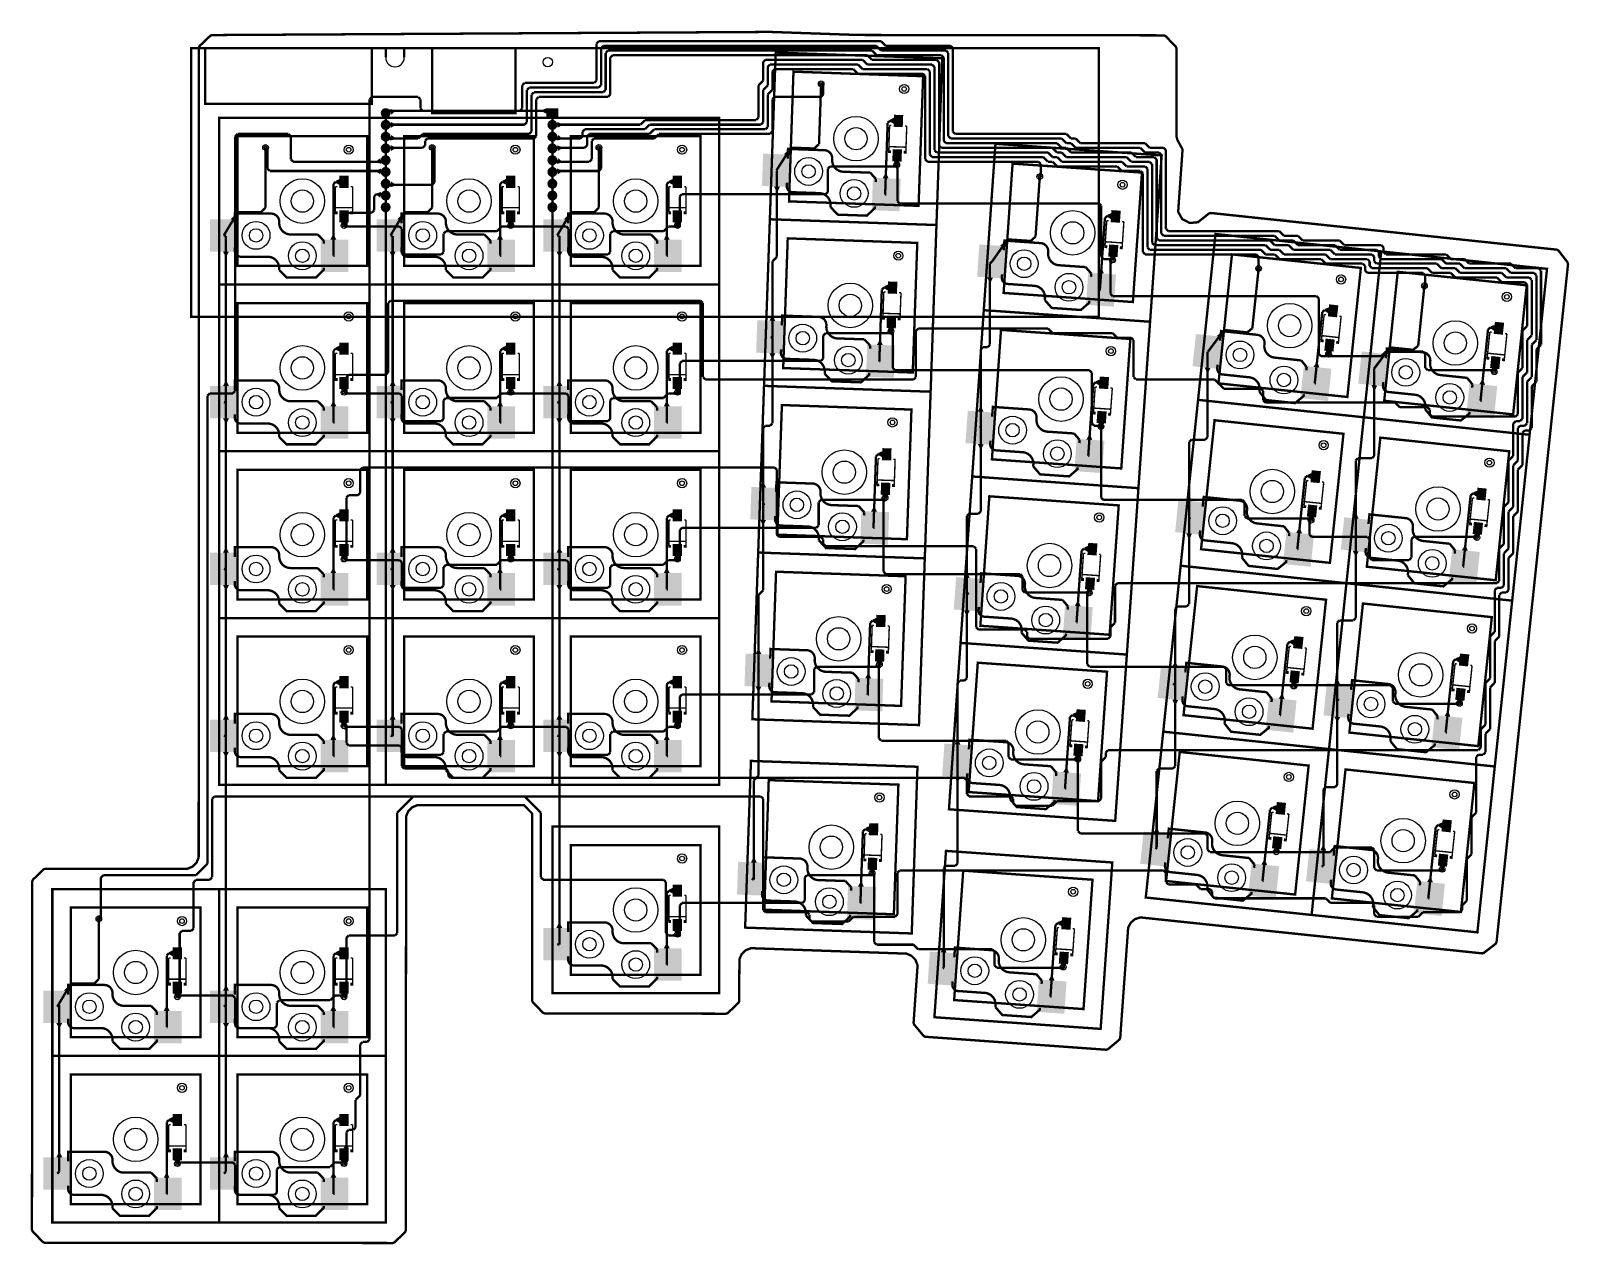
# Model space of a CAD drawing. Header units: millimetres. Extents: x -992 to -826, y 770 to 901.
import ezdxf

# ---------------------------------------------------------------- set-up
doc = ezdxf.new("R2010")
doc.units = ezdxf.units.MM
for name, color, linetype, true_color in [('BoardOutLine', 7, 'Continuous', 0xff00ff), ('BottomLayer', 7, 'Continuous', 0x0000ff), ('BottomPasteMaskLayer', 7, 'Continuous', 0x800000), ('BottomSilkLayer', 7, 'Continuous', 0x66cc33), ('BottomSolderMaskLayer', 7, 'Continuous', 0xaa00ff), ('Document', 7, 'Continuous', 0xffffff), ('Hole', 7, 'Continuous', 0x222222), ('Multi-Layer', 7, 'Continuous', 0xc0c0c0), ('TopLayer', 7, 'Continuous', 0xff0000), ('TopSilkLayer', 7, 'Continuous', 0xffcc00), ('TopSolderMaskLayer', 7, 'Continuous', 0x800080)]:
    doc.layers.add(name, color=color, linetype=linetype, true_color=true_color)

msp = doc.modelspace()

# ---------------------------------------------------------------- hatches: boundary and pattern name
at = {"layer": 'BottomLayer'}
for points in [[(-906.84, 895.22), (-907.3, 895.24), (-907.21, 895.02), (-906.95, 895.01)], [(-936.73, 892.8), (-936.73, 892.2), (-937.11, 892.39), (-937.11, 892.64)], [(-899.21, 891.76), (-899.23, 891.12), (-899.61, 891.32), (-899.6, 891.58)], [(-898.25, 890.75), (-898.2, 892.05), (-899.2, 892.09), (-899.25, 890.79)], [(-966.83, 888.37), (-967.29, 888.37), (-967.18, 888.15), (-966.93, 888.15)], [(-948.83, 888.37), (-949.29, 888.37), (-949.18, 888.15), (-948.93, 888.15)], [(-930.83, 888.37), (-931.29, 888.37), (-931.18, 888.15), (-930.93, 888.15)], [(-913.45, 884.4), (-910.45, 884.29), (-910.33, 887.79), (-913.33, 887.89)], [(-910.47, 887.79), (-911.1, 887.82), (-910.69, 888.18), (-910.39, 888.17)], [(-898.38, 887.04), (-898.33, 888.34), (-899.33, 888.37), (-899.38, 887.07)], [(-958.08, 884.2), (-958.08, 885.5), (-959.08, 885.5), (-959.08, 884.2)], [(-940.08, 884.2), (-940.08, 885.5), (-941.08, 885.5), (-941.08, 884.2)], [(-922.08, 884.2), (-922.08, 885.5), (-923.08, 885.5), (-923.08, 884.2)], [(-899.78, 885.22), (-900.41, 885.24), (-900.21, 885.62), (-899.95, 885.61)], [(-899.19, 887.07), (-898.56, 887.04), (-898.76, 886.7), (-899.02, 886.71)], [(-898.65, 886.9), (-899.11, 886.91), (-899, 887.12), (-898.75, 887.12)], [(-959.08, 885.17), (-959.08, 884.53), (-959.46, 884.72), (-959.46, 884.98)], [(-941.08, 885.17), (-941.08, 884.53), (-941.46, 884.72), (-941.46, 884.98)], [(-923.08, 885.17), (-923.08, 884.53), (-923.46, 884.72), (-923.46, 884.98)], [(-912.15, 884.35), (-911.51, 884.33), (-911.7, 883.95), (-911.96, 883.96)], [(-901.59, 881.78), (-898.59, 881.68), (-898.47, 885.17), (-901.47, 885.28)], [(-883.24, 885.2), (-883.7, 885.23), (-883.61, 885.01), (-883.36, 884.99)], [(-973.06, 877.32), (-970.06, 877.32), (-970.06, 880.82), (-973.06, 880.82)], [(-970.19, 880.82), (-970.82, 880.82), (-970.43, 881.2), (-970.13, 881.2)], [(-958.08, 880.48), (-958.08, 881.78), (-959.08, 881.78), (-959.08, 880.48)], [(-958.9, 880.48), (-958.26, 880.48), (-958.45, 880.13), (-958.71, 880.13)], [(-958.81, 880.33), (-958.35, 880.33), (-958.45, 880.55), (-958.71, 880.55)], [(-955.06, 877.32), (-952.06, 877.32), (-952.06, 880.82), (-955.06, 880.82)], [(-952.19, 880.82), (-952.82, 880.82), (-952.43, 881.2), (-952.13, 881.2)], [(-940.08, 880.48), (-940.08, 881.78), (-941.08, 881.78), (-941.08, 880.48)], [(-940.9, 880.48), (-940.26, 880.48), (-940.45, 880.13), (-940.71, 880.13)], [(-940.35, 880.33), (-940.81, 880.33), (-940.71, 880.55), (-940.45, 880.55)], [(-937.06, 877.32), (-934.06, 877.32), (-934.06, 880.82), (-937.06, 880.82)], [(-934.19, 880.82), (-934.82, 880.82), (-934.43, 881.2), (-934.13, 881.2)], [(-922.08, 880.48), (-922.08, 881.78), (-923.08, 881.78), (-923.08, 880.48)], [(-922.9, 880.48), (-922.26, 880.48), (-922.45, 880.13), (-922.71, 880.13)], [(-922.35, 880.33), (-922.81, 880.33), (-922.71, 880.55), (-922.45, 880.55)], [(-875.73, 881.47), (-875.78, 880.83), (-876.15, 881.05), (-876.13, 881.3)], [(-874.8, 880.43), (-874.71, 881.73), (-875.71, 881.8), (-875.8, 880.5)], [(-959.42, 878.62), (-960.05, 878.62), (-959.86, 879), (-959.61, 879)], [(-941.42, 878.62), (-942.05, 878.62), (-941.86, 879), (-941.61, 879)], [(-923.42, 878.62), (-924.05, 878.62), (-923.86, 879), (-923.61, 879)], [(-971.65, 877.32), (-971.01, 877.32), (-971.2, 876.94), (-971.46, 876.94)], [(-961.11, 875.12), (-958.11, 875.12), (-958.11, 878.62), (-961.11, 878.62)], [(-953.65, 877.32), (-953.01, 877.32), (-953.2, 876.94), (-953.46, 876.94)], [(-943.11, 875.12), (-940.11, 875.12), (-940.11, 878.62), (-943.11, 878.62)], [(-935.65, 877.32), (-935.01, 877.32), (-935.2, 876.94), (-935.46, 876.94)], [(-925.11, 875.12), (-922.11, 875.12), (-922.11, 878.62), (-925.11, 878.62)], [(-890.22, 874.61), (-887.23, 874.4), (-886.99, 877.89), (-889.98, 878.1)], [(-887.12, 877.9), (-887.75, 877.95), (-887.33, 878.3), (-887.03, 878.28)], [(-875.06, 876.72), (-874.97, 878.02), (-875.97, 878.09), (-876.06, 876.79)], [(-875.88, 876.78), (-875.25, 876.74), (-875.46, 876.4), (-875.71, 876.42)], [(-875.34, 876.59), (-875.8, 876.63), (-875.68, 876.83), (-875.43, 876.81)], [(-898.88, 872.76), (-898.83, 874.06), (-899.83, 874.1), (-899.87, 872.8)], [(-889.15, 874.54), (-888.52, 874.49), (-888.7, 874.12), (-888.96, 874.14)], [(-878.46, 871.58), (-875.46, 871.37), (-875.22, 874.86), (-878.21, 875.07)], [(-876.53, 874.96), (-877.16, 875), (-876.94, 875.37), (-876.69, 875.35)], [(-859.61, 875.29), (-860.07, 875.33), (-859.99, 875.11), (-859.73, 875.08)], [(-899.84, 873.77), (-899.86, 873.13), (-900.24, 873.34), (-900.23, 873.59)], [(-841.71, 873.4), (-842.16, 873.45), (-842.09, 873.23), (-841.83, 873.2)], [(-852.24, 871.3), (-852.31, 870.67), (-852.67, 870.89), (-852.64, 871.15)], [(-851.35, 870.23), (-851.21, 871.52), (-852.21, 871.63), (-852.34, 870.33)], [(-914.08, 866.41), (-911.08, 866.3), (-910.96, 869.8), (-913.96, 869.91)], [(-912.01, 869.84), (-912.65, 869.86), (-912.46, 870.23), (-912.2, 870.23)], [(-899, 869.05), (-898.96, 870.35), (-899.96, 870.38), (-900, 869.08)], [(-899.82, 869.08), (-899.19, 869.05), (-899.39, 868.71), (-899.64, 868.72)], [(-899.28, 868.91), (-899.74, 868.93), (-899.63, 869.13), (-899.38, 869.13)], [(-834.34, 869.42), (-834.41, 868.78), (-834.76, 869.01), (-834.74, 869.27)], [(-833.45, 868.35), (-833.31, 869.64), (-834.3, 869.75), (-834.44, 868.45)], [(-958.08, 866.2), (-958.08, 867.5), (-959.08, 867.5), (-959.08, 866.2)], [(-940.08, 866.2), (-940.08, 867.5), (-941.08, 867.5), (-941.08, 866.2)], [(-922.08, 866.2), (-922.08, 867.5), (-923.08, 867.5), (-923.08, 866.2)], [(-902.22, 863.79), (-899.22, 863.69), (-899.1, 867.19), (-902.09, 867.29)], [(-900.4, 867.23), (-901.04, 867.25), (-900.83, 867.63), (-900.58, 867.62)], [(-866.96, 864.95), (-863.98, 864.64), (-863.61, 868.12), (-866.59, 868.43)], [(-863.74, 868.13), (-864.37, 868.2), (-863.94, 868.53), (-863.64, 868.5)], [(-851.74, 866.53), (-851.6, 867.82), (-852.59, 867.93), (-852.73, 866.64)], [(-959.08, 867.17), (-959.08, 866.53), (-959.46, 866.72), (-959.46, 866.98)], [(-941.08, 867.17), (-941.08, 866.53), (-941.46, 866.72), (-941.46, 866.98)], [(-923.08, 867.17), (-923.08, 866.53), (-923.46, 866.72), (-923.46, 866.98)], [(-912.65, 866.36), (-912.01, 866.34), (-912.2, 865.96), (-912.46, 865.97)], [(-852.55, 866.62), (-851.92, 866.55), (-852.14, 866.22), (-852.4, 866.25)], [(-852.02, 866.41), (-852.48, 866.46), (-852.35, 866.66), (-852.1, 866.64)], [(-849.06, 863.07), (-846.07, 862.75), (-845.71, 866.24), (-848.69, 866.55)], [(-845.84, 866.25), (-846.47, 866.32), (-846.04, 866.65), (-845.74, 866.62)], [(-833.83, 864.65), (-833.7, 865.94), (-834.69, 866.05), (-834.83, 864.75)], [(-865.65, 864.81), (-865.02, 864.75), (-865.2, 864.38), (-865.46, 864.41)], [(-855.31, 861.51), (-852.32, 861.2), (-851.96, 864.68), (-854.94, 864.99)], [(-853.26, 864.82), (-853.89, 864.88), (-853.66, 865.24), (-853.41, 865.22)], [(-834.65, 864.74), (-834.02, 864.67), (-834.24, 864.34), (-834.49, 864.37)], [(-834.12, 864.53), (-834.57, 864.58), (-834.45, 864.78), (-834.2, 864.75)], [(-973.06, 859.32), (-970.06, 859.32), (-970.06, 862.82), (-973.06, 862.82)], [(-971.01, 862.82), (-971.65, 862.82), (-971.46, 863.2), (-971.2, 863.2)], [(-958.08, 862.48), (-958.08, 863.78), (-959.08, 863.78), (-959.08, 862.48)], [(-958.9, 862.48), (-958.26, 862.48), (-958.45, 862.13), (-958.71, 862.13)], [(-958.81, 862.33), (-958.35, 862.33), (-958.45, 862.55), (-958.71, 862.55)], [(-955.06, 859.32), (-952.06, 859.32), (-952.06, 862.82), (-955.06, 862.82)], [(-953.01, 862.82), (-953.65, 862.82), (-953.46, 863.2), (-953.2, 863.2)], [(-940.08, 862.48), (-940.08, 863.78), (-941.08, 863.78), (-941.08, 862.48)], [(-940.9, 862.48), (-940.26, 862.48), (-940.45, 862.13), (-940.71, 862.13)], [(-940.35, 862.33), (-940.81, 862.33), (-940.71, 862.55), (-940.45, 862.55)], [(-937.06, 859.32), (-934.06, 859.32), (-934.06, 862.82), (-937.06, 862.82)], [(-935.01, 862.82), (-935.65, 862.82), (-935.46, 863.2), (-935.2, 863.2)], [(-922.08, 862.48), (-922.08, 863.78), (-923.08, 863.78), (-923.08, 862.48)], [(-922.9, 862.48), (-922.26, 862.48), (-922.45, 862.13), (-922.71, 862.13)], [(-922.35, 862.33), (-922.81, 862.33), (-922.71, 862.55), (-922.45, 862.55)], [(-876.99, 863.51), (-877.03, 862.88), (-877.4, 863.1), (-877.38, 863.35)], [(-876.06, 862.48), (-875.97, 863.77), (-876.97, 863.84), (-877.06, 862.55)], [(-847.65, 862.92), (-847.02, 862.85), (-847.2, 862.49), (-847.46, 862.52)], [(-837.4, 859.63), (-834.42, 859.32), (-834.05, 862.8), (-837.04, 863.11)], [(-835.36, 862.93), (-835.99, 863), (-835.76, 863.36), (-835.51, 863.33)], [(-961.11, 857.12), (-958.11, 857.12), (-958.11, 860.62), (-961.11, 860.62)], [(-959.42, 860.62), (-960.05, 860.62), (-959.86, 861), (-959.61, 861)], [(-943.11, 857.12), (-940.11, 857.12), (-940.11, 860.62), (-943.11, 860.62)], [(-941.42, 860.62), (-942.05, 860.62), (-941.86, 861), (-941.61, 861)], [(-925.11, 857.12), (-922.11, 857.12), (-922.11, 860.62), (-925.11, 860.62)], [(-923.42, 860.62), (-924.05, 860.62), (-923.86, 861), (-923.61, 861)], [(-971.65, 859.32), (-971.01, 859.32), (-971.2, 858.94), (-971.46, 858.94)], [(-953.65, 859.32), (-953.01, 859.32), (-953.2, 858.94), (-953.46, 858.94)], [(-935.65, 859.32), (-935.01, 859.32), (-935.2, 858.94), (-935.46, 858.94)], [(-891.48, 856.65), (-888.49, 856.45), (-888.24, 859.94), (-891.23, 860.15)], [(-889.52, 860.03), (-890.15, 860.07), (-889.96, 860.44), (-889.7, 860.42)], [(-876.32, 858.77), (-876.23, 860.06), (-877.23, 860.13), (-877.32, 858.84)], [(-877.78, 857), (-878.41, 857.04), (-878.2, 857.41), (-877.94, 857.39)], [(-877.13, 858.82), (-876.5, 858.78), (-876.72, 858.44), (-876.97, 858.46)], [(-876.6, 858.64), (-877.06, 858.67), (-876.94, 858.88), (-876.69, 858.86)], [(-900.47, 855.78), (-900.49, 855.14), (-900.87, 855.35), (-900.86, 855.6)], [(-899.5, 854.78), (-899.46, 856.08), (-900.46, 856.11), (-900.5, 854.81)], [(-890.15, 856.56), (-889.52, 856.52), (-889.7, 856.15), (-889.96, 856.17)], [(-879.71, 853.63), (-876.72, 853.42), (-876.47, 856.91), (-879.47, 857.12)], [(-913.01, 851.86), (-913.65, 851.88), (-913.46, 852.26), (-913.2, 852.25)], [(-899.63, 851.06), (-899.59, 852.36), (-900.59, 852.39), (-900.63, 851.09)], [(-854.12, 853.4), (-854.19, 852.76), (-854.55, 852.99), (-854.52, 853.25)], [(-853.23, 852.33), (-853.09, 853.62), (-854.09, 853.73), (-854.22, 852.43)], [(-914.71, 848.42), (-911.71, 848.31), (-911.59, 851.81), (-914.59, 851.92)], [(-900.45, 851.09), (-899.82, 851.07), (-900.02, 850.72), (-900.27, 850.73)], [(-899.91, 850.92), (-900.37, 850.94), (-900.26, 851.15), (-900, 851.14)], [(-867.02, 850.38), (-867.65, 850.44), (-867.46, 850.81), (-867.2, 850.78)], [(-836.22, 851.51), (-836.29, 850.88), (-836.65, 851.11), (-836.62, 851.36)], [(-835.33, 850.45), (-835.19, 851.74), (-836.19, 851.84), (-836.32, 850.55)], [(-959.08, 849.17), (-959.08, 848.53), (-959.46, 848.72), (-959.46, 848.98)], [(-958.08, 848.2), (-958.08, 849.5), (-959.08, 849.5), (-959.08, 848.2)], [(-941.08, 849.17), (-941.08, 848.53), (-941.46, 848.72), (-941.46, 848.98)], [(-940.08, 848.2), (-940.08, 849.5), (-941.08, 849.5), (-941.08, 848.2)], [(-923.08, 849.17), (-923.08, 848.53), (-923.46, 848.72), (-923.46, 848.98)], [(-922.08, 848.2), (-922.08, 849.5), (-923.08, 849.5), (-923.08, 848.2)], [(-902.84, 845.8), (-899.85, 845.7), (-899.72, 849.2), (-902.72, 849.3)], [(-901.03, 849.24), (-901.67, 849.26), (-901.46, 849.64), (-901.21, 849.63)], [(-868.84, 847.05), (-865.86, 846.73), (-865.49, 850.22), (-868.48, 850.53)], [(-853.62, 848.63), (-853.48, 849.92), (-854.48, 850.03), (-854.61, 848.73)], [(-913.65, 848.38), (-913.01, 848.36), (-913.2, 847.98), (-913.46, 847.99)], [(-855.14, 846.91), (-855.77, 846.98), (-855.54, 847.34), (-855.29, 847.31)], [(-854.43, 848.72), (-853.8, 848.65), (-854.03, 848.32), (-854.28, 848.35)], [(-853.9, 848.51), (-854.36, 848.56), (-854.23, 848.76), (-853.98, 848.73)], [(-850.94, 845.17), (-847.96, 844.85), (-847.59, 848.33), (-850.57, 848.65)], [(-849.02, 848.48), (-849.65, 848.55), (-849.46, 848.91), (-849.2, 848.89)], [(-835.72, 846.75), (-835.58, 848.04), (-836.57, 848.15), (-836.71, 846.85)], [(-958.08, 844.48), (-958.08, 845.78), (-959.08, 845.78), (-959.08, 844.48)], [(-940.08, 844.48), (-940.08, 845.78), (-941.08, 845.78), (-941.08, 844.48)], [(-922.08, 844.48), (-922.08, 845.78), (-923.08, 845.78), (-923.08, 844.48)], [(-877.32, 844.52), (-877.22, 845.82), (-878.22, 845.89), (-878.31, 844.59)], [(-867.65, 846.92), (-867.02, 846.86), (-867.2, 846.49), (-867.46, 846.52)], [(-857.19, 843.61), (-854.2, 843.3), (-853.84, 846.78), (-856.82, 847.09)], [(-836.53, 846.83), (-835.9, 846.77), (-836.12, 846.44), (-836.38, 846.47)], [(-836, 846.63), (-836.46, 846.68), (-836.33, 846.88), (-836.08, 846.85)], [(-973.06, 841.32), (-970.06, 841.32), (-970.06, 844.82), (-973.06, 844.82)], [(-971.01, 844.82), (-971.65, 844.82), (-971.46, 845.2), (-971.2, 845.2)], [(-958.9, 844.48), (-958.26, 844.48), (-958.45, 844.13), (-958.71, 844.13)], [(-958.81, 844.33), (-958.35, 844.33), (-958.45, 844.55), (-958.71, 844.55)], [(-955.06, 841.32), (-952.06, 841.32), (-952.06, 844.82), (-955.06, 844.82)], [(-953.01, 844.82), (-953.65, 844.82), (-953.46, 845.2), (-953.2, 845.2)], [(-940.9, 844.48), (-940.26, 844.48), (-940.45, 844.13), (-940.71, 844.13)], [(-940.35, 844.33), (-940.81, 844.33), (-940.71, 844.55), (-940.45, 844.55)], [(-937.06, 841.32), (-934.06, 841.32), (-934.06, 844.82), (-937.06, 844.82)], [(-935.01, 844.82), (-935.65, 844.82), (-935.46, 845.2), (-935.2, 845.2)], [(-922.9, 844.48), (-922.26, 844.48), (-922.45, 844.13), (-922.71, 844.13)], [(-922.35, 844.33), (-922.81, 844.33), (-922.71, 844.55), (-922.45, 844.55)], [(-878.25, 845.56), (-878.29, 844.92), (-878.66, 845.14), (-878.64, 845.39)], [(-849.65, 845.03), (-849.02, 844.96), (-849.2, 844.6), (-849.46, 844.63)], [(-839.29, 841.73), (-836.3, 841.42), (-835.94, 844.9), (-838.92, 845.21)], [(-837.24, 845.03), (-837.87, 845.1), (-837.64, 845.46), (-837.39, 845.43)], [(-961.11, 839.12), (-958.11, 839.12), (-958.11, 842.62), (-961.11, 842.62)], [(-959.42, 842.62), (-960.05, 842.62), (-959.86, 843), (-959.61, 843)], [(-943.11, 839.12), (-940.11, 839.12), (-940.11, 842.62), (-943.11, 842.62)], [(-941.42, 842.62), (-942.05, 842.62), (-941.86, 843), (-941.61, 843)], [(-925.11, 839.12), (-922.11, 839.12), (-922.11, 842.62), (-925.11, 842.62)], [(-923.42, 842.62), (-924.05, 842.62), (-923.86, 843), (-923.61, 843)], [(-891.02, 842.09), (-891.65, 842.13), (-891.46, 842.5), (-891.2, 842.48)], [(-971.65, 841.32), (-971.01, 841.32), (-971.2, 840.94), (-971.46, 840.94)], [(-953.65, 841.32), (-953.01, 841.32), (-953.2, 840.94), (-953.46, 840.94)], [(-935.65, 841.32), (-935.01, 841.32), (-935.2, 840.94), (-935.46, 840.94)], [(-892.73, 838.7), (-889.74, 838.49), (-889.5, 841.98), (-892.49, 842.19)], [(-877.58, 840.81), (-877.48, 842.11), (-878.48, 842.18), (-878.57, 840.88)], [(-878.39, 840.87), (-877.76, 840.82), (-877.97, 840.49), (-878.22, 840.51)], [(-877.86, 840.68), (-878.31, 840.71), (-878.2, 840.92), (-877.94, 840.9)], [(-880.97, 835.67), (-877.97, 835.46), (-877.73, 838.95), (-880.72, 839.16)], [(-879.04, 839.04), (-879.67, 839.09), (-879.45, 839.45), (-879.2, 839.44)], [(-901.1, 837.79), (-901.12, 837.15), (-901.49, 837.36), (-901.48, 837.61)], [(-900.13, 836.79), (-900.09, 838.09), (-901.09, 838.12), (-901.13, 836.82)], [(-891.65, 838.62), (-891.02, 838.58), (-891.2, 838.21), (-891.46, 838.23)], [(-855.11, 834.43), (-854.97, 835.72), (-855.97, 835.82), (-856.1, 834.53)], [(-913.51, 833.87), (-914.15, 833.89), (-913.96, 834.26), (-913.7, 834.26)], [(-900.26, 833.07), (-900.22, 834.37), (-901.22, 834.4), (-901.26, 833.1)], [(-856, 835.49), (-856.07, 834.86), (-856.43, 835.09), (-856.4, 835.34)], [(-915.34, 830.43), (-912.34, 830.32), (-912.22, 833.82), (-915.22, 833.93)], [(-901.08, 833.1), (-900.44, 833.08), (-900.65, 832.73), (-900.9, 832.74)], [(-900.54, 832.93), (-900.99, 832.95), (-900.89, 833.16), (-900.63, 833.15)], [(-870.72, 829.15), (-867.74, 828.83), (-867.37, 832.31), (-870.36, 832.63)], [(-868.52, 832.43), (-869.15, 832.5), (-868.96, 832.86), (-868.7, 832.84)], [(-838.1, 833.61), (-838.17, 832.98), (-838.53, 833.21), (-838.5, 833.46)], [(-837.21, 832.55), (-837.07, 833.84), (-838.07, 833.94), (-838.2, 832.65)], [(-959.08, 831.17), (-959.08, 830.53), (-959.46, 830.72), (-959.46, 830.98)], [(-958.08, 830.2), (-958.08, 831.5), (-959.08, 831.5), (-959.08, 830.2)], [(-941.08, 831.17), (-941.08, 830.53), (-941.46, 830.72), (-941.46, 830.98)], [(-940.08, 830.2), (-940.08, 831.5), (-941.08, 831.5), (-941.08, 830.2)], [(-923.08, 831.17), (-923.08, 830.53), (-923.46, 830.72), (-923.46, 830.98)], [(-922.08, 830.2), (-922.08, 831.5), (-923.08, 831.5), (-923.08, 830.2)], [(-903.47, 827.81), (-900.47, 827.71), (-900.35, 831.21), (-903.35, 831.31)], [(-901.66, 831.25), (-902.29, 831.27), (-902.09, 831.65), (-901.84, 831.64)], [(-855.5, 830.73), (-855.36, 832.02), (-856.36, 832.13), (-856.49, 830.83)], [(-856.31, 830.81), (-855.68, 830.75), (-855.91, 830.42), (-856.16, 830.45)], [(-855.78, 830.61), (-856.24, 830.66), (-856.12, 830.86), (-855.86, 830.83)], [(-852.82, 827.27), (-849.84, 826.95), (-849.47, 830.43), (-852.46, 830.75)], [(-851.02, 830.59), (-851.65, 830.66), (-851.46, 831.02), (-851.2, 831)], [(-914.15, 830.39), (-913.51, 830.37), (-913.7, 829.99), (-913.96, 830)], [(-869.15, 828.98), (-868.52, 828.91), (-868.7, 828.55), (-868.96, 828.58)], [(-859.07, 825.71), (-856.08, 825.4), (-855.72, 828.88), (-858.7, 829.19)], [(-857.02, 829.01), (-857.65, 829.08), (-857.42, 829.44), (-857.17, 829.41)], [(-837.6, 828.85), (-837.46, 830.14), (-838.46, 830.24), (-838.59, 828.95)], [(-958.08, 826.48), (-958.08, 827.78), (-959.08, 827.78), (-959.08, 826.48)], [(-940.08, 826.48), (-940.08, 827.78), (-941.08, 827.78), (-941.08, 826.48)], [(-922.08, 826.48), (-922.08, 827.78), (-923.08, 827.78), (-923.08, 826.48)], [(-879.5, 827.6), (-879.55, 826.97), (-879.91, 827.18), (-879.89, 827.44)], [(-878.57, 826.56), (-878.48, 827.86), (-879.48, 827.93), (-879.57, 826.63)], [(-839.12, 827.13), (-839.75, 827.2), (-839.52, 827.56), (-839.27, 827.53)], [(-838.41, 828.93), (-837.78, 828.87), (-838.01, 828.54), (-838.26, 828.56)], [(-837.88, 828.73), (-838.34, 828.78), (-838.21, 828.98), (-837.96, 828.95)], [(-973.06, 823.32), (-970.06, 823.32), (-970.06, 826.82), (-973.06, 826.82)], [(-971.01, 826.82), (-971.65, 826.82), (-971.46, 827.2), (-971.2, 827.2)], [(-958.9, 826.48), (-958.26, 826.48), (-958.45, 826.13), (-958.71, 826.13)], [(-958.81, 826.33), (-958.35, 826.33), (-958.45, 826.55), (-958.71, 826.55)], [(-955.06, 823.32), (-952.06, 823.32), (-952.06, 826.82), (-955.06, 826.82)], [(-953.01, 826.82), (-953.65, 826.82), (-953.46, 827.2), (-953.2, 827.2)], [(-940.9, 826.48), (-940.26, 826.48), (-940.45, 826.13), (-940.71, 826.13)], [(-940.35, 826.33), (-940.81, 826.33), (-940.71, 826.55), (-940.45, 826.55)], [(-937.06, 823.32), (-934.06, 823.32), (-934.06, 826.82), (-937.06, 826.82)], [(-935.01, 826.82), (-935.65, 826.82), (-935.46, 827.2), (-935.2, 827.2)], [(-922.9, 826.48), (-922.26, 826.48), (-922.45, 826.13), (-922.71, 826.13)], [(-922.35, 826.33), (-922.81, 826.33), (-922.71, 826.55), (-922.45, 826.55)], [(-851.65, 827.14), (-851.02, 827.08), (-851.2, 826.71), (-851.46, 826.74)], [(-841.17, 823.83), (-838.18, 823.51), (-837.82, 827), (-840.8, 827.31)], [(-961.11, 821.12), (-958.11, 821.12), (-958.11, 824.62), (-961.11, 824.62)], [(-959.42, 824.62), (-960.05, 824.62), (-959.86, 825), (-959.61, 825)], [(-943.11, 821.12), (-940.11, 821.12), (-940.11, 824.62), (-943.11, 824.62)], [(-941.42, 824.62), (-942.05, 824.62), (-941.86, 825), (-941.61, 825)], [(-925.11, 821.12), (-922.11, 821.12), (-922.11, 824.62), (-925.11, 824.62)], [(-923.42, 824.62), (-924.05, 824.62), (-923.86, 825), (-923.61, 825)], [(-893.99, 820.74), (-891, 820.53), (-890.75, 824.02), (-893.75, 824.23)], [(-892.02, 824.11), (-892.65, 824.16), (-892.46, 824.53), (-892.2, 824.51)], [(-878.83, 822.85), (-878.74, 824.15), (-879.74, 824.22), (-879.83, 822.92)], [(-971.65, 823.32), (-971.01, 823.32), (-971.2, 822.94), (-971.46, 822.94)], [(-935.65, 823.32), (-935.01, 823.32), (-935.2, 822.94), (-935.46, 822.94)], [(-879.65, 822.91), (-879.01, 822.87), (-879.23, 822.53), (-879.48, 822.55)], [(-879.11, 822.73), (-879.57, 822.76), (-879.45, 822.96), (-879.2, 822.95)], [(-882.22, 817.71), (-879.23, 817.5), (-878.99, 821), (-881.98, 821.21)], [(-880.29, 821.09), (-880.93, 821.13), (-880.71, 821.5), (-880.46, 821.48)], [(-892.65, 820.65), (-892.02, 820.6), (-892.2, 820.24), (-892.46, 820.25)], [(-857.89, 817.59), (-857.95, 816.96), (-858.31, 817.19), (-858.28, 817.44)], [(-856.99, 816.53), (-856.86, 817.82), (-857.85, 817.92), (-857.99, 816.63)], [(-839.98, 815.71), (-840.05, 815.08), (-840.41, 815.31), (-840.38, 815.56)], [(-839.09, 814.64), (-838.95, 815.94), (-839.95, 816.04), (-840.08, 814.75)], [(-901.88, 815.3), (-901.9, 814.67), (-902.28, 814.87), (-902.27, 815.13)], [(-900.92, 814.3), (-900.87, 815.6), (-901.87, 815.63), (-901.92, 814.34)], [(-872.6, 811.25), (-869.62, 810.93), (-869.25, 814.41), (-872.24, 814.73)], [(-870.52, 814.54), (-871.15, 814.61), (-870.96, 814.97), (-870.7, 814.95)], [(-857.38, 812.83), (-857.24, 814.12), (-858.24, 814.22), (-858.38, 812.93)], [(-858.19, 812.91), (-857.56, 812.85), (-857.79, 812.52), (-858.04, 812.55)], [(-857.67, 812.71), (-858.12, 812.76), (-858, 812.96), (-857.74, 812.93)], [(-854.7, 809.36), (-851.72, 809.05), (-851.35, 812.53), (-854.34, 812.84)], [(-852.52, 812.65), (-853.15, 812.72), (-852.96, 813.08), (-852.7, 813.06)], [(-916.12, 807.94), (-913.12, 807.84), (-913, 811.34), (-916, 811.44)], [(-914.01, 811.37), (-914.65, 811.39), (-914.46, 811.77), (-914.2, 811.76)], [(-901.05, 810.58), (-901, 811.88), (-902, 811.92), (-902.05, 810.62)], [(-860.95, 807.81), (-857.97, 807.49), (-857.6, 810.98), (-860.58, 811.29)], [(-858.9, 811.11), (-859.53, 811.18), (-859.3, 811.54), (-859.05, 811.51)], [(-839.48, 810.95), (-839.34, 812.24), (-840.34, 812.34), (-840.47, 811.05)], [(-840.29, 811.03), (-839.66, 810.97), (-839.89, 810.64), (-840.14, 810.66)], [(-839.76, 810.83), (-840.22, 810.87), (-840.1, 811.08), (-839.84, 811.05)], [(-902.45, 808.77), (-903.08, 808.79), (-902.88, 809.16), (-902.62, 809.15)], [(-901.86, 810.61), (-901.23, 810.59), (-901.43, 810.25), (-901.69, 810.26)], [(-901.32, 810.44), (-901.78, 810.46), (-901.67, 810.67), (-901.42, 810.66)], [(-843.05, 805.93), (-840.06, 805.61), (-839.7, 809.09), (-842.68, 809.41)], [(-841, 809.23), (-841.63, 809.3), (-841.4, 809.66), (-841.15, 809.63)], [(-923.08, 808.67), (-923.08, 808.03), (-923.46, 808.22), (-923.46, 808.48)], [(-922.08, 807.7), (-922.08, 809), (-923.08, 809), (-923.08, 807.7)], [(-904.26, 805.33), (-901.26, 805.22), (-901.14, 808.72), (-904.13, 808.83)], [(-984.83, 805.12), (-985.29, 805.12), (-985.18, 804.9), (-984.93, 804.9)], [(-937.06, 800.82), (-934.06, 800.82), (-934.06, 804.32), (-937.06, 804.32)], [(-935.01, 804.32), (-935.65, 804.32), (-935.46, 804.7), (-935.2, 804.7)], [(-922.08, 803.98), (-922.08, 805.28), (-923.08, 805.28), (-923.08, 803.98)], [(-881.07, 805.15), (-881.12, 804.52), (-881.48, 804.74), (-881.46, 804.99)], [(-880.14, 804.12), (-880.05, 805.42), (-881.05, 805.49), (-881.14, 804.19)], [(-923.42, 802.12), (-924.05, 802.12), (-923.86, 802.5), (-923.61, 802.5)], [(-922.9, 803.98), (-922.26, 803.98), (-922.45, 803.63), (-922.71, 803.63)], [(-922.35, 803.83), (-922.81, 803.83), (-922.71, 804.05), (-922.45, 804.05)], [(-977.08, 801.92), (-977.08, 801.28), (-977.46, 801.47), (-977.46, 801.73)], [(-976.08, 800.95), (-976.08, 802.25), (-977.08, 802.25), (-977.08, 800.95)], [(-959.08, 801.92), (-959.08, 801.28), (-959.46, 801.47), (-959.46, 801.73)], [(-958.08, 800.95), (-958.08, 802.25), (-959.08, 802.25), (-959.08, 800.95)], [(-925.11, 798.62), (-922.11, 798.62), (-922.11, 802.12), (-925.11, 802.12)], [(-895.56, 798.3), (-892.57, 798.09), (-892.32, 801.58), (-895.32, 801.79)], [(-893.52, 801.66), (-894.15, 801.71), (-893.96, 802.08), (-893.7, 802.06)], [(-880.4, 800.41), (-880.31, 801.71), (-881.31, 801.78), (-881.4, 800.48)], [(-881.22, 800.47), (-880.58, 800.42), (-880.8, 800.09), (-881.05, 800.1)], [(-880.68, 800.28), (-881.14, 800.31), (-881.02, 800.52), (-880.77, 800.5)], [(-991.06, 794.07), (-988.06, 794.07), (-988.06, 797.57), (-991.06, 797.57)], [(-988.19, 797.57), (-988.82, 797.57), (-988.43, 797.95), (-988.13, 797.95)], [(-976.08, 797.23), (-976.08, 798.53), (-977.08, 798.53), (-977.08, 797.23)], [(-973.06, 794.07), (-970.06, 794.07), (-970.06, 797.57), (-973.06, 797.57)], [(-971.01, 797.57), (-971.65, 797.57), (-971.46, 797.95), (-971.2, 797.95)], [(-958.08, 797.23), (-958.08, 798.53), (-959.08, 798.53), (-959.08, 797.23)], [(-883.79, 795.27), (-880.8, 795.06), (-880.56, 798.55), (-883.55, 798.76)], [(-881.86, 798.64), (-882.49, 798.69), (-882.28, 799.05), (-882.02, 799.04)], [(-976.9, 797.23), (-976.26, 797.23), (-976.45, 796.88), (-976.71, 796.88)], [(-976.35, 797.08), (-976.81, 797.08), (-976.71, 797.3), (-976.45, 797.3)], [(-958.9, 797.23), (-958.26, 797.23), (-958.45, 796.88), (-958.71, 796.88)], [(-958.81, 797.08), (-958.35, 797.08), (-958.45, 797.3), (-958.71, 797.3)], [(-979.11, 791.87), (-976.11, 791.87), (-976.11, 795.37), (-979.11, 795.37)], [(-977.42, 795.37), (-978.05, 795.37), (-977.86, 795.75), (-977.61, 795.75)], [(-961.11, 791.87), (-958.11, 791.87), (-958.11, 795.37), (-961.11, 795.37)], [(-959.42, 795.37), (-960.05, 795.37), (-959.86, 795.75), (-959.61, 795.75)], [(-989.65, 794.07), (-989.01, 794.07), (-989.2, 793.69), (-989.46, 793.69)], [(-971.65, 794.07), (-971.01, 794.07), (-971.2, 793.69), (-971.46, 793.69)], [(-976.08, 782.95), (-976.08, 784.25), (-977.08, 784.25), (-977.08, 782.95)], [(-958.08, 782.95), (-958.08, 784.25), (-959.08, 784.25), (-959.08, 782.95)], [(-977.08, 783.92), (-977.08, 783.28), (-977.46, 783.47), (-977.46, 783.73)], [(-959.08, 783.92), (-959.08, 783.28), (-959.46, 783.47), (-959.46, 783.73)], [(-958.08, 780.53), (-958.65, 780.53), (-958.46, 780.91), (-958.2, 780.91)], [(-991.06, 776.07), (-988.06, 776.07), (-988.06, 779.57), (-991.06, 779.57)], [(-989.01, 779.57), (-989.65, 779.57), (-989.46, 779.95), (-989.2, 779.95)], [(-976.08, 779.23), (-976.08, 780.53), (-977.08, 780.53), (-977.08, 779.23)], [(-976.9, 779.23), (-976.26, 779.23), (-976.45, 778.88), (-976.71, 778.88)], [(-976.35, 779.08), (-976.81, 779.08), (-976.71, 779.3), (-976.45, 779.3)], [(-973.06, 776.07), (-970.06, 776.07), (-970.06, 779.57), (-973.06, 779.57)], [(-971.01, 779.57), (-971.65, 779.57), (-971.46, 779.95), (-971.2, 779.95)], [(-958.08, 779.23), (-958.08, 780.53), (-959.08, 780.53), (-959.08, 779.23)], [(-958.9, 779.23), (-958.26, 779.23), (-958.45, 778.88), (-958.71, 778.88)], [(-958.81, 779.08), (-958.35, 779.08), (-958.45, 779.3), (-958.71, 779.3)], [(-958.65, 779.23), (-958.08, 779.23), (-958.2, 779.02), (-958.46, 779.02)], [(-958.28, 778.91), (-958.64, 779.18), (-958.46, 779.31), (-958.2, 779.12)], [(-977.42, 777.37), (-978.05, 777.37), (-977.86, 777.75), (-977.61, 777.75)], [(-959.42, 777.37), (-960.05, 777.37), (-959.86, 777.75), (-959.61, 777.75)], [(-979.11, 773.87), (-976.11, 773.87), (-976.11, 777.37), (-979.11, 777.37)], [(-961.11, 773.87), (-958.11, 773.87), (-958.11, 777.37), (-961.11, 777.37)]]:
    msp.add_hatch(color=256, dxfattribs=at).paths.add_polyline_path(points)
at = {"layer": 'BottomPasteMaskLayer'}
for points in [[(-898.25, 890.75), (-898.2, 892.05), (-899.2, 892.09), (-899.25, 890.79)], [(-913.45, 884.4), (-910.45, 884.29), (-910.33, 887.79), (-913.33, 887.89)], [(-898.38, 887.04), (-898.33, 888.34), (-899.33, 888.37), (-899.38, 887.07)], [(-958.08, 884.2), (-958.08, 885.5), (-959.08, 885.5), (-959.08, 884.2)], [(-940.08, 884.2), (-940.08, 885.5), (-941.08, 885.5), (-941.08, 884.2)], [(-922.08, 884.2), (-922.08, 885.5), (-923.08, 885.5), (-923.08, 884.2)], [(-901.59, 881.78), (-898.59, 881.68), (-898.47, 885.17), (-901.47, 885.28)], [(-973.06, 877.32), (-970.06, 877.32), (-970.06, 880.82), (-973.06, 880.82)], [(-958.08, 880.48), (-958.08, 881.78), (-959.08, 881.78), (-959.08, 880.48)], [(-955.06, 877.32), (-952.06, 877.32), (-952.06, 880.82), (-955.06, 880.82)], [(-940.08, 880.48), (-940.08, 881.78), (-941.08, 881.78), (-941.08, 880.48)], [(-937.06, 877.32), (-934.06, 877.32), (-934.06, 880.82), (-937.06, 880.82)], [(-922.08, 880.48), (-922.08, 881.78), (-923.08, 881.78), (-923.08, 880.48)], [(-874.8, 880.43), (-874.71, 881.73), (-875.71, 881.8), (-875.8, 880.5)], [(-961.11, 875.12), (-958.11, 875.12), (-958.11, 878.62), (-961.11, 878.62)], [(-943.11, 875.12), (-940.11, 875.12), (-940.11, 878.62), (-943.11, 878.62)], [(-925.11, 875.12), (-922.11, 875.12), (-922.11, 878.62), (-925.11, 878.62)], [(-890.22, 874.61), (-887.23, 874.4), (-886.99, 877.89), (-889.98, 878.1)], [(-875.06, 876.72), (-874.97, 878.02), (-875.97, 878.09), (-876.06, 876.79)], [(-898.88, 872.76), (-898.83, 874.06), (-899.83, 874.1), (-899.87, 872.8)], [(-878.46, 871.58), (-875.46, 871.37), (-875.22, 874.86), (-878.21, 875.07)], [(-851.35, 870.23), (-851.21, 871.52), (-852.21, 871.63), (-852.34, 870.33)], [(-914.08, 866.41), (-911.08, 866.3), (-910.96, 869.8), (-913.96, 869.91)], [(-899, 869.05), (-898.96, 870.35), (-899.96, 870.38), (-900, 869.08)], [(-833.45, 868.35), (-833.31, 869.64), (-834.3, 869.75), (-834.44, 868.45)], [(-958.08, 866.2), (-958.08, 867.5), (-959.08, 867.5), (-959.08, 866.2)], [(-940.08, 866.2), (-940.08, 867.5), (-941.08, 867.5), (-941.08, 866.2)], [(-922.08, 866.2), (-922.08, 867.5), (-923.08, 867.5), (-923.08, 866.2)], [(-902.22, 863.79), (-899.22, 863.69), (-899.1, 867.19), (-902.09, 867.29)], [(-866.96, 864.95), (-863.98, 864.64), (-863.61, 868.12), (-866.59, 868.43)], [(-851.74, 866.53), (-851.6, 867.82), (-852.59, 867.93), (-852.73, 866.64)], [(-849.06, 863.07), (-846.07, 862.75), (-845.71, 866.24), (-848.69, 866.55)], [(-833.83, 864.65), (-833.7, 865.94), (-834.69, 866.05), (-834.83, 864.75)], [(-855.31, 861.51), (-852.32, 861.2), (-851.96, 864.68), (-854.94, 864.99)], [(-973.06, 859.32), (-970.06, 859.32), (-970.06, 862.82), (-973.06, 862.82)], [(-958.08, 862.48), (-958.08, 863.78), (-959.08, 863.78), (-959.08, 862.48)], [(-955.06, 859.32), (-952.06, 859.32), (-952.06, 862.82), (-955.06, 862.82)], [(-940.08, 862.48), (-940.08, 863.78), (-941.08, 863.78), (-941.08, 862.48)], [(-937.06, 859.32), (-934.06, 859.32), (-934.06, 862.82), (-937.06, 862.82)], [(-922.08, 862.48), (-922.08, 863.78), (-923.08, 863.78), (-923.08, 862.48)], [(-876.06, 862.48), (-875.97, 863.77), (-876.97, 863.84), (-877.06, 862.55)], [(-837.4, 859.63), (-834.42, 859.32), (-834.05, 862.8), (-837.04, 863.11)], [(-961.11, 857.12), (-958.11, 857.12), (-958.11, 860.62), (-961.11, 860.62)], [(-943.11, 857.12), (-940.11, 857.12), (-940.11, 860.62), (-943.11, 860.62)], [(-925.11, 857.12), (-922.11, 857.12), (-922.11, 860.62), (-925.11, 860.62)], [(-891.48, 856.65), (-888.49, 856.45), (-888.24, 859.94), (-891.23, 860.15)], [(-876.32, 858.77), (-876.23, 860.06), (-877.23, 860.13), (-877.32, 858.84)], [(-899.5, 854.78), (-899.46, 856.08), (-900.46, 856.11), (-900.5, 854.81)], [(-879.71, 853.63), (-876.72, 853.42), (-876.47, 856.91), (-879.47, 857.12)], [(-899.63, 851.06), (-899.59, 852.36), (-900.59, 852.39), (-900.63, 851.09)], [(-853.23, 852.33), (-853.09, 853.62), (-854.09, 853.73), (-854.22, 852.43)], [(-914.71, 848.42), (-911.71, 848.31), (-911.59, 851.81), (-914.59, 851.92)], [(-835.33, 850.45), (-835.19, 851.74), (-836.19, 851.84), (-836.32, 850.55)], [(-958.08, 848.2), (-958.08, 849.5), (-959.08, 849.5), (-959.08, 848.2)], [(-940.08, 848.2), (-940.08, 849.5), (-941.08, 849.5), (-941.08, 848.2)], [(-922.08, 848.2), (-922.08, 849.5), (-923.08, 849.5), (-923.08, 848.2)], [(-902.84, 845.8), (-899.85, 845.7), (-899.72, 849.2), (-902.72, 849.3)], [(-868.84, 847.05), (-865.86, 846.73), (-865.49, 850.22), (-868.48, 850.53)], [(-853.62, 848.63), (-853.48, 849.92), (-854.48, 850.03), (-854.61, 848.73)], [(-850.94, 845.17), (-847.96, 844.85), (-847.59, 848.33), (-850.57, 848.65)], [(-835.72, 846.75), (-835.58, 848.04), (-836.57, 848.15), (-836.71, 846.85)], [(-958.08, 844.48), (-958.08, 845.78), (-959.08, 845.78), (-959.08, 844.48)], [(-940.08, 844.48), (-940.08, 845.78), (-941.08, 845.78), (-941.08, 844.48)], [(-922.08, 844.48), (-922.08, 845.78), (-923.08, 845.78), (-923.08, 844.48)], [(-877.32, 844.52), (-877.22, 845.82), (-878.22, 845.89), (-878.31, 844.59)], [(-857.19, 843.61), (-854.2, 843.3), (-853.84, 846.78), (-856.82, 847.09)], [(-973.06, 841.32), (-970.06, 841.32), (-970.06, 844.82), (-973.06, 844.82)], [(-955.06, 841.32), (-952.06, 841.32), (-952.06, 844.82), (-955.06, 844.82)], [(-937.06, 841.32), (-934.06, 841.32), (-934.06, 844.82), (-937.06, 844.82)], [(-839.29, 841.73), (-836.3, 841.42), (-835.94, 844.9), (-838.92, 845.21)], [(-961.11, 839.12), (-958.11, 839.12), (-958.11, 842.62), (-961.11, 842.62)], [(-943.11, 839.12), (-940.11, 839.12), (-940.11, 842.62), (-943.11, 842.62)], [(-925.11, 839.12), (-922.11, 839.12), (-922.11, 842.62), (-925.11, 842.62)], [(-892.73, 838.7), (-889.74, 838.49), (-889.5, 841.98), (-892.49, 842.19)], [(-877.58, 840.81), (-877.48, 842.11), (-878.48, 842.18), (-878.57, 840.88)], [(-880.97, 835.67), (-877.97, 835.46), (-877.73, 838.95), (-880.72, 839.16)], [(-900.13, 836.79), (-900.09, 838.09), (-901.09, 838.12), (-901.13, 836.82)], [(-855.11, 834.43), (-854.97, 835.72), (-855.97, 835.82), (-856.1, 834.53)], [(-900.26, 833.07), (-900.22, 834.37), (-901.22, 834.4), (-901.26, 833.1)], [(-915.34, 830.43), (-912.34, 830.32), (-912.22, 833.82), (-915.22, 833.93)], [(-870.72, 829.15), (-867.74, 828.83), (-867.37, 832.31), (-870.36, 832.63)], [(-837.21, 832.55), (-837.07, 833.84), (-838.07, 833.94), (-838.2, 832.65)], [(-958.08, 830.2), (-958.08, 831.5), (-959.08, 831.5), (-959.08, 830.2)], [(-940.08, 830.2), (-940.08, 831.5), (-941.08, 831.5), (-941.08, 830.2)], [(-922.08, 830.2), (-922.08, 831.5), (-923.08, 831.5), (-923.08, 830.2)], [(-903.47, 827.81), (-900.47, 827.71), (-900.35, 831.21), (-903.35, 831.31)], [(-855.5, 830.73), (-855.36, 832.02), (-856.36, 832.13), (-856.49, 830.83)], [(-852.82, 827.27), (-849.84, 826.95), (-849.47, 830.43), (-852.46, 830.75)], [(-859.07, 825.71), (-856.08, 825.4), (-855.72, 828.88), (-858.7, 829.19)], [(-837.6, 828.85), (-837.46, 830.14), (-838.46, 830.24), (-838.59, 828.95)], [(-958.08, 826.48), (-958.08, 827.78), (-959.08, 827.78), (-959.08, 826.48)], [(-940.08, 826.48), (-940.08, 827.78), (-941.08, 827.78), (-941.08, 826.48)], [(-922.08, 826.48), (-922.08, 827.78), (-923.08, 827.78), (-923.08, 826.48)], [(-878.57, 826.56), (-878.48, 827.86), (-879.48, 827.93), (-879.57, 826.63)], [(-973.06, 823.32), (-970.06, 823.32), (-970.06, 826.82), (-973.06, 826.82)], [(-955.06, 823.32), (-952.06, 823.32), (-952.06, 826.82), (-955.06, 826.82)], [(-937.06, 823.32), (-934.06, 823.32), (-934.06, 826.82), (-937.06, 826.82)], [(-841.17, 823.83), (-838.18, 823.51), (-837.82, 827), (-840.8, 827.31)], [(-961.11, 821.12), (-958.11, 821.12), (-958.11, 824.62), (-961.11, 824.62)], [(-943.11, 821.12), (-940.11, 821.12), (-940.11, 824.62), (-943.11, 824.62)], [(-925.11, 821.12), (-922.11, 821.12), (-922.11, 824.62), (-925.11, 824.62)], [(-893.99, 820.74), (-891, 820.53), (-890.75, 824.02), (-893.75, 824.23)], [(-878.83, 822.85), (-878.74, 824.15), (-879.74, 824.22), (-879.83, 822.92)], [(-882.22, 817.71), (-879.23, 817.5), (-878.99, 821), (-881.98, 821.21)], [(-856.99, 816.53), (-856.86, 817.82), (-857.85, 817.92), (-857.99, 816.63)], [(-839.09, 814.64), (-838.95, 815.94), (-839.95, 816.04), (-840.08, 814.75)], [(-900.92, 814.3), (-900.87, 815.6), (-901.87, 815.63), (-901.92, 814.34)], [(-872.6, 811.25), (-869.62, 810.93), (-869.25, 814.41), (-872.24, 814.73)], [(-857.38, 812.83), (-857.24, 814.12), (-858.24, 814.22), (-858.38, 812.93)], [(-854.7, 809.36), (-851.72, 809.05), (-851.35, 812.53), (-854.34, 812.84)], [(-916.12, 807.94), (-913.12, 807.84), (-913, 811.34), (-916, 811.44)], [(-901.05, 810.58), (-901, 811.88), (-902, 811.92), (-902.05, 810.62)], [(-860.95, 807.81), (-857.97, 807.49), (-857.6, 810.98), (-860.58, 811.29)], [(-839.48, 810.95), (-839.34, 812.24), (-840.34, 812.34), (-840.47, 811.05)], [(-843.05, 805.93), (-840.06, 805.61), (-839.7, 809.09), (-842.68, 809.41)], [(-922.08, 807.7), (-922.08, 809), (-923.08, 809), (-923.08, 807.7)], [(-904.26, 805.33), (-901.26, 805.22), (-901.14, 808.72), (-904.13, 808.83)], [(-937.06, 800.82), (-934.06, 800.82), (-934.06, 804.32), (-937.06, 804.32)], [(-922.08, 803.98), (-922.08, 805.28), (-923.08, 805.28), (-923.08, 803.98)], [(-880.14, 804.12), (-880.05, 805.42), (-881.05, 805.49), (-881.14, 804.19)], [(-976.08, 800.95), (-976.08, 802.25), (-977.08, 802.25), (-977.08, 800.95)], [(-958.08, 800.95), (-958.08, 802.25), (-959.08, 802.25), (-959.08, 800.95)], [(-925.11, 798.62), (-922.11, 798.62), (-922.11, 802.12), (-925.11, 802.12)], [(-895.56, 798.3), (-892.57, 798.09), (-892.32, 801.58), (-895.32, 801.79)], [(-880.4, 800.41), (-880.31, 801.71), (-881.31, 801.78), (-881.4, 800.48)], [(-991.06, 794.07), (-988.06, 794.07), (-988.06, 797.57), (-991.06, 797.57)], [(-976.08, 797.23), (-976.08, 798.53), (-977.08, 798.53), (-977.08, 797.23)], [(-973.06, 794.07), (-970.06, 794.07), (-970.06, 797.57), (-973.06, 797.57)], [(-958.08, 797.23), (-958.08, 798.53), (-959.08, 798.53), (-959.08, 797.23)], [(-883.79, 795.27), (-880.8, 795.06), (-880.56, 798.55), (-883.55, 798.76)], [(-979.11, 791.87), (-976.11, 791.87), (-976.11, 795.37), (-979.11, 795.37)], [(-961.11, 791.87), (-958.11, 791.87), (-958.11, 795.37), (-961.11, 795.37)], [(-976.08, 782.95), (-976.08, 784.25), (-977.08, 784.25), (-977.08, 782.95)], [(-958.08, 782.95), (-958.08, 784.25), (-959.08, 784.25), (-959.08, 782.95)], [(-991.06, 776.07), (-988.06, 776.07), (-988.06, 779.57), (-991.06, 779.57)], [(-976.08, 779.23), (-976.08, 780.53), (-977.08, 780.53), (-977.08, 779.23)], [(-973.06, 776.07), (-970.06, 776.07), (-970.06, 779.57), (-973.06, 779.57)], [(-958.08, 779.23), (-958.08, 780.53), (-959.08, 780.53), (-959.08, 779.23)], [(-979.11, 773.87), (-976.11, 773.87), (-976.11, 777.37), (-979.11, 777.37)], [(-961.11, 773.87), (-958.11, 773.87), (-958.11, 777.37), (-961.11, 777.37)]]:
    msp.add_hatch(color=256, dxfattribs=at).paths.add_polyline_path(points)
at = {"layer": 'BottomSilkLayer'}
for points in [[(-899.84, 888.27), (-899.52, 888.26), (-899.53, 887.96), (-899.85, 887.97)], [(-897.83, 888.2), (-898.15, 888.22), (-898.16, 887.91), (-897.84, 887.9)], [(-959.58, 881.67), (-959.26, 881.67), (-959.26, 881.36), (-959.58, 881.36)], [(-957.58, 881.67), (-957.9, 881.67), (-957.9, 881.36), (-957.58, 881.36)], [(-941.58, 881.67), (-941.26, 881.67), (-941.26, 881.36), (-941.58, 881.36)], [(-939.58, 881.67), (-939.9, 881.67), (-939.9, 881.36), (-939.58, 881.36)], [(-923.58, 881.67), (-923.26, 881.67), (-923.26, 881.36), (-923.58, 881.36)], [(-921.58, 881.67), (-921.9, 881.67), (-921.9, 881.36), (-921.58, 881.36)], [(-876.48, 878.01), (-876.16, 877.99), (-876.18, 877.68), (-876.5, 877.71)], [(-874.48, 877.87), (-874.8, 877.89), (-874.82, 877.59), (-874.5, 877.57)], [(-900.47, 870.28), (-900.15, 870.27), (-900.16, 869.97), (-900.48, 869.98)], [(-898.46, 870.21), (-898.78, 870.23), (-898.79, 869.92), (-898.47, 869.91)], [(-853.11, 867.87), (-852.79, 867.83), (-852.82, 867.53), (-853.14, 867.56)], [(-851.11, 867.66), (-851.43, 867.69), (-851.46, 867.39), (-851.14, 867.35)], [(-835.21, 865.99), (-834.89, 865.95), (-834.92, 865.65), (-835.24, 865.68)], [(-833.21, 865.78), (-833.53, 865.81), (-833.56, 865.51), (-833.24, 865.47)], [(-959.58, 863.67), (-959.26, 863.67), (-959.26, 863.36), (-959.58, 863.36)], [(-957.58, 863.67), (-957.9, 863.67), (-957.9, 863.36), (-957.58, 863.36)], [(-941.58, 863.67), (-941.26, 863.67), (-941.26, 863.36), (-941.58, 863.36)], [(-939.58, 863.67), (-939.9, 863.67), (-939.9, 863.36), (-939.58, 863.36)], [(-923.58, 863.67), (-923.26, 863.67), (-923.26, 863.36), (-923.58, 863.36)], [(-921.58, 863.67), (-921.9, 863.67), (-921.9, 863.36), (-921.58, 863.36)], [(-877.74, 860.05), (-877.42, 860.03), (-877.44, 859.73), (-877.76, 859.75)], [(-875.74, 859.91), (-876.05, 859.94), (-876.08, 859.63), (-875.76, 859.61)], [(-901.09, 852.3), (-900.77, 852.28), (-900.78, 851.98), (-901.1, 851.99)], [(-899.09, 852.23), (-899.41, 852.24), (-899.42, 851.93), (-899.1, 851.92)], [(-854.99, 849.97), (-854.67, 849.93), (-854.7, 849.63), (-855.02, 849.66)], [(-852.99, 849.76), (-853.31, 849.79), (-853.34, 849.49), (-853.03, 849.45)], [(-837.09, 848.08), (-836.77, 848.05), (-836.8, 847.75), (-837.12, 847.78)], [(-835.09, 847.87), (-835.41, 847.91), (-835.44, 847.61), (-835.12, 847.57)], [(-959.58, 845.67), (-959.26, 845.67), (-959.26, 845.36), (-959.58, 845.36)], [(-957.58, 845.67), (-957.9, 845.67), (-957.9, 845.36), (-957.58, 845.36)], [(-941.58, 845.67), (-941.26, 845.67), (-941.26, 845.36), (-941.58, 845.36)], [(-939.58, 845.67), (-939.9, 845.67), (-939.9, 845.36), (-939.58, 845.36)], [(-923.58, 845.67), (-923.26, 845.67), (-923.26, 845.36), (-923.58, 845.36)], [(-921.58, 845.67), (-921.9, 845.67), (-921.9, 845.36), (-921.58, 845.36)], [(-878.99, 842.1), (-878.67, 842.08), (-878.69, 841.77), (-879.01, 841.79)], [(-876.99, 841.96), (-877.31, 841.98), (-877.33, 841.68), (-877.01, 841.65)], [(-901.72, 834.31), (-901.4, 834.3), (-901.41, 833.99), (-901.73, 834)], [(-899.72, 834.24), (-900.04, 834.25), (-900.05, 833.94), (-899.73, 833.93)], [(-856.87, 832.06), (-856.55, 832.03), (-856.58, 831.73), (-856.9, 831.76)], [(-854.88, 831.85), (-855.19, 831.89), (-855.23, 831.59), (-854.91, 831.55)], [(-838.97, 830.18), (-838.65, 830.15), (-838.68, 829.85), (-839, 829.88)], [(-836.97, 829.97), (-837.29, 830.01), (-837.32, 829.7), (-837.01, 829.67)], [(-959.58, 827.67), (-959.26, 827.67), (-959.26, 827.36), (-959.58, 827.36)], [(-957.58, 827.67), (-957.9, 827.67), (-957.9, 827.36), (-957.58, 827.36)], [(-941.58, 827.67), (-941.26, 827.67), (-941.26, 827.36), (-941.58, 827.36)], [(-939.58, 827.67), (-939.9, 827.67), (-939.9, 827.36), (-939.58, 827.36)], [(-923.58, 827.67), (-923.26, 827.67), (-923.26, 827.36), (-923.58, 827.36)], [(-921.58, 827.67), (-921.9, 827.67), (-921.9, 827.36), (-921.58, 827.36)], [(-880.25, 824.14), (-879.93, 824.12), (-879.95, 823.82), (-880.27, 823.84)], [(-878.25, 824), (-878.57, 824.02), (-878.59, 823.72), (-878.27, 823.7)], [(-858.75, 814.16), (-858.43, 814.13), (-858.46, 813.83), (-858.78, 813.86)], [(-856.76, 813.95), (-857.08, 813.99), (-857.11, 813.68), (-856.79, 813.65)], [(-902.51, 811.82), (-902.19, 811.81), (-902.2, 811.5), (-902.52, 811.52)], [(-900.5, 811.75), (-900.82, 811.76), (-900.83, 811.46), (-900.51, 811.45)], [(-840.85, 812.28), (-840.53, 812.25), (-840.56, 811.95), (-840.88, 811.98)], [(-838.86, 812.07), (-839.17, 812.11), (-839.21, 811.8), (-838.89, 811.77)], [(-923.58, 805.17), (-923.26, 805.17), (-923.26, 804.86), (-923.58, 804.86)], [(-921.58, 805.17), (-921.9, 805.17), (-921.9, 804.86), (-921.58, 804.86)], [(-881.82, 801.7), (-881.5, 801.67), (-881.52, 801.37), (-881.84, 801.39)], [(-879.82, 801.56), (-880.14, 801.58), (-880.16, 801.28), (-879.84, 801.25)], [(-977.58, 798.42), (-977.26, 798.42), (-977.26, 798.11), (-977.58, 798.11)], [(-975.58, 798.42), (-975.9, 798.42), (-975.9, 798.11), (-975.58, 798.11)], [(-959.58, 798.42), (-959.26, 798.42), (-959.26, 798.11), (-959.58, 798.11)], [(-957.58, 798.42), (-957.9, 798.42), (-957.9, 798.11), (-957.58, 798.11)], [(-977.58, 780.42), (-977.26, 780.42), (-977.26, 780.11), (-977.58, 780.11)], [(-975.58, 780.42), (-975.9, 780.42), (-975.9, 780.11), (-975.58, 780.11)], [(-959.58, 780.42), (-959.26, 780.42), (-959.26, 780.11), (-959.58, 780.11)], [(-957.58, 780.42), (-957.9, 780.42), (-957.9, 780.11), (-957.58, 780.11)]]:
    msp.add_hatch(color=256, dxfattribs=at).paths.add_polyline_path(points)
at = {"layer": 'BottomSolderMaskLayer'}
for points in [[(-954.2, 891.73, -0.785398), (-954.2, 892.8), (-953.97, 892.8, -0.785398), (-953.97, 891.73)], [(-935.43, 892.8), (-936.73, 892.8), (-936.73, 891.73), (-935.43, 891.73)], [(-954.2, 890.46, -0.785398), (-954.2, 891.53), (-953.97, 891.53, -0.785398), (-953.97, 890.46)], [(-936.2, 890.46, -0.785398), (-936.2, 891.53), (-935.97, 891.53, -0.785398), (-935.97, 890.46)], [(-898.25, 890.75), (-898.2, 892.05), (-899.2, 892.09), (-899.25, 890.79)], [(-954.2, 889.19, -0.785398), (-954.2, 890.26), (-953.97, 890.26, -0.785398), (-953.97, 889.19)], [(-954.2, 887.92, -0.785398), (-954.2, 888.99), (-953.97, 888.99, -0.785398), (-953.97, 887.92)], [(-936.2, 889.19, -0.785398), (-936.2, 890.26), (-935.97, 890.26, -0.785398), (-935.97, 889.19)], [(-936.2, 887.92, -0.785398), (-936.2, 888.99), (-935.97, 888.99, -0.785398), (-935.97, 887.92)], [(-954.2, 886.65, -0.785398), (-954.2, 887.72), (-953.97, 887.72, -0.785398), (-953.97, 886.65)], [(-936.2, 886.65, -0.785398), (-936.2, 887.72), (-935.97, 887.72, -0.785398), (-935.97, 886.65)], [(-913.45, 884.4), (-910.45, 884.29), (-910.33, 887.79), (-913.33, 887.89)], [(-898.38, 887.04), (-898.33, 888.34), (-899.33, 888.37), (-899.38, 887.07)], [(-958.08, 884.2), (-958.08, 885.5), (-959.08, 885.5), (-959.08, 884.2)], [(-954.2, 885.38, -0.785398), (-954.2, 886.45), (-953.97, 886.45, -0.785398), (-953.97, 885.38)], [(-940.08, 884.2), (-940.08, 885.5), (-941.08, 885.5), (-941.08, 884.2)], [(-936.2, 885.38, -0.785398), (-936.2, 886.45), (-935.97, 886.45, -0.785398), (-935.97, 885.38)], [(-922.08, 884.2), (-922.08, 885.5), (-923.08, 885.5), (-923.08, 884.2)], [(-954.2, 884.11, -0.785398), (-954.2, 885.18), (-953.97, 885.18, -0.785398), (-953.97, 884.11)], [(-954.2, 882.84, -0.785398), (-954.2, 883.91), (-953.97, 883.91, -0.785398), (-953.97, 882.84)], [(-936.2, 884.11, -0.785398), (-936.2, 885.18), (-935.97, 885.18, -0.785398), (-935.97, 884.11)], [(-936.2, 882.84, -0.785398), (-936.2, 883.91), (-935.97, 883.91, -0.785398), (-935.97, 882.84)], [(-901.59, 881.78), (-898.59, 881.68), (-898.47, 885.17), (-901.47, 885.28)], [(-954.2, 881.57, -0.785398), (-954.2, 882.64), (-953.97, 882.64, -0.785398), (-953.97, 881.57)], [(-936.2, 881.57, -0.785398), (-936.2, 882.64), (-935.97, 882.64, -0.785398), (-935.97, 881.57)], [(-973.06, 877.32), (-970.06, 877.32), (-970.06, 880.82), (-973.06, 880.82)], [(-958.08, 880.48), (-958.08, 881.78), (-959.08, 881.78), (-959.08, 880.48)], [(-955.06, 877.32), (-952.06, 877.32), (-952.06, 880.82), (-955.06, 880.82)], [(-940.08, 880.48), (-940.08, 881.78), (-941.08, 881.78), (-941.08, 880.48)], [(-937.06, 877.32), (-934.06, 877.32), (-934.06, 880.82), (-937.06, 880.82)], [(-922.08, 880.48), (-922.08, 881.78), (-923.08, 881.78), (-923.08, 880.48)], [(-874.8, 880.43), (-874.71, 881.73), (-875.71, 881.8), (-875.8, 880.5)], [(-961.11, 875.12), (-958.11, 875.12), (-958.11, 878.62), (-961.11, 878.62)], [(-943.11, 875.12), (-940.11, 875.12), (-940.11, 878.62), (-943.11, 878.62)], [(-925.11, 875.12), (-922.11, 875.12), (-922.11, 878.62), (-925.11, 878.62)], [(-890.22, 874.61), (-887.23, 874.4), (-886.99, 877.89), (-889.98, 878.1)], [(-875.06, 876.72), (-874.97, 878.02), (-875.97, 878.09), (-876.06, 876.79)], [(-898.88, 872.76), (-898.83, 874.06), (-899.83, 874.1), (-899.87, 872.8)], [(-878.46, 871.58), (-875.46, 871.37), (-875.22, 874.86), (-878.21, 875.07)], [(-851.35, 870.23), (-851.21, 871.52), (-852.21, 871.63), (-852.34, 870.33)], [(-914.08, 866.41), (-911.08, 866.3), (-910.96, 869.8), (-913.96, 869.91)], [(-899, 869.05), (-898.96, 870.35), (-899.96, 870.38), (-900, 869.08)], [(-833.45, 868.35), (-833.31, 869.64), (-834.3, 869.75), (-834.44, 868.45)], [(-958.08, 866.2), (-958.08, 867.5), (-959.08, 867.5), (-959.08, 866.2)], [(-940.08, 866.2), (-940.08, 867.5), (-941.08, 867.5), (-941.08, 866.2)], [(-922.08, 866.2), (-922.08, 867.5), (-923.08, 867.5), (-923.08, 866.2)], [(-902.22, 863.79), (-899.22, 863.69), (-899.1, 867.19), (-902.09, 867.29)], [(-866.96, 864.95), (-863.98, 864.64), (-863.61, 868.12), (-866.59, 868.43)], [(-851.74, 866.53), (-851.6, 867.82), (-852.59, 867.93), (-852.73, 866.64)], [(-849.06, 863.07), (-846.07, 862.75), (-845.71, 866.24), (-848.69, 866.55)], [(-833.83, 864.65), (-833.7, 865.94), (-834.69, 866.05), (-834.83, 864.75)], [(-855.31, 861.51), (-852.32, 861.2), (-851.96, 864.68), (-854.94, 864.99)], [(-973.06, 859.32), (-970.06, 859.32), (-970.06, 862.82), (-973.06, 862.82)], [(-958.08, 862.48), (-958.08, 863.78), (-959.08, 863.78), (-959.08, 862.48)], [(-955.06, 859.32), (-952.06, 859.32), (-952.06, 862.82), (-955.06, 862.82)], [(-940.08, 862.48), (-940.08, 863.78), (-941.08, 863.78), (-941.08, 862.48)], [(-937.06, 859.32), (-934.06, 859.32), (-934.06, 862.82), (-937.06, 862.82)], [(-922.08, 862.48), (-922.08, 863.78), (-923.08, 863.78), (-923.08, 862.48)], [(-876.06, 862.48), (-875.97, 863.77), (-876.97, 863.84), (-877.06, 862.55)], [(-837.4, 859.63), (-834.42, 859.32), (-834.05, 862.8), (-837.04, 863.11)], [(-961.11, 857.12), (-958.11, 857.12), (-958.11, 860.62), (-961.11, 860.62)], [(-943.11, 857.12), (-940.11, 857.12), (-940.11, 860.62), (-943.11, 860.62)], [(-925.11, 857.12), (-922.11, 857.12), (-922.11, 860.62), (-925.11, 860.62)], [(-891.48, 856.65), (-888.49, 856.45), (-888.24, 859.94), (-891.23, 860.15)], [(-876.32, 858.77), (-876.23, 860.06), (-877.23, 860.13), (-877.32, 858.84)], [(-899.5, 854.78), (-899.46, 856.08), (-900.46, 856.11), (-900.5, 854.81)], [(-879.71, 853.63), (-876.72, 853.42), (-876.47, 856.91), (-879.47, 857.12)], [(-899.63, 851.06), (-899.59, 852.36), (-900.59, 852.39), (-900.63, 851.09)], [(-853.23, 852.33), (-853.09, 853.62), (-854.09, 853.73), (-854.22, 852.43)], [(-914.71, 848.42), (-911.71, 848.31), (-911.59, 851.81), (-914.59, 851.92)], [(-835.33, 850.45), (-835.19, 851.74), (-836.19, 851.84), (-836.32, 850.55)], [(-958.08, 848.2), (-958.08, 849.5), (-959.08, 849.5), (-959.08, 848.2)], [(-940.08, 848.2), (-940.08, 849.5), (-941.08, 849.5), (-941.08, 848.2)], [(-922.08, 848.2), (-922.08, 849.5), (-923.08, 849.5), (-923.08, 848.2)], [(-902.84, 845.8), (-899.85, 845.7), (-899.72, 849.2), (-902.72, 849.3)], [(-868.84, 847.05), (-865.86, 846.73), (-865.49, 850.22), (-868.48, 850.53)], [(-853.62, 848.63), (-853.48, 849.92), (-854.48, 850.03), (-854.61, 848.73)], [(-850.94, 845.17), (-847.96, 844.85), (-847.59, 848.33), (-850.57, 848.65)], [(-835.72, 846.75), (-835.58, 848.04), (-836.57, 848.15), (-836.71, 846.85)], [(-958.08, 844.48), (-958.08, 845.78), (-959.08, 845.78), (-959.08, 844.48)], [(-940.08, 844.48), (-940.08, 845.78), (-941.08, 845.78), (-941.08, 844.48)], [(-922.08, 844.48), (-922.08, 845.78), (-923.08, 845.78), (-923.08, 844.48)], [(-877.32, 844.52), (-877.22, 845.82), (-878.22, 845.89), (-878.31, 844.59)], [(-857.19, 843.61), (-854.2, 843.3), (-853.84, 846.78), (-856.82, 847.09)], [(-973.06, 841.32), (-970.06, 841.32), (-970.06, 844.82), (-973.06, 844.82)], [(-955.06, 841.32), (-952.06, 841.32), (-952.06, 844.82), (-955.06, 844.82)], [(-937.06, 841.32), (-934.06, 841.32), (-934.06, 844.82), (-937.06, 844.82)], [(-839.29, 841.73), (-836.3, 841.42), (-835.94, 844.9), (-838.92, 845.21)], [(-961.11, 839.12), (-958.11, 839.12), (-958.11, 842.62), (-961.11, 842.62)], [(-943.11, 839.12), (-940.11, 839.12), (-940.11, 842.62), (-943.11, 842.62)], [(-925.11, 839.12), (-922.11, 839.12), (-922.11, 842.62), (-925.11, 842.62)], [(-892.73, 838.7), (-889.74, 838.49), (-889.5, 841.98), (-892.49, 842.19)], [(-877.58, 840.81), (-877.48, 842.11), (-878.48, 842.18), (-878.57, 840.88)], [(-880.97, 835.67), (-877.97, 835.46), (-877.73, 838.95), (-880.72, 839.16)], [(-900.13, 836.79), (-900.09, 838.09), (-901.09, 838.12), (-901.13, 836.82)], [(-855.11, 834.43), (-854.97, 835.72), (-855.97, 835.82), (-856.1, 834.53)], [(-900.26, 833.07), (-900.22, 834.37), (-901.22, 834.4), (-901.26, 833.1)], [(-915.34, 830.43), (-912.34, 830.32), (-912.22, 833.82), (-915.22, 833.93)], [(-870.72, 829.15), (-867.74, 828.83), (-867.37, 832.31), (-870.36, 832.63)], [(-837.21, 832.55), (-837.07, 833.84), (-838.07, 833.94), (-838.2, 832.65)], [(-958.08, 830.2), (-958.08, 831.5), (-959.08, 831.5), (-959.08, 830.2)], [(-940.08, 830.2), (-940.08, 831.5), (-941.08, 831.5), (-941.08, 830.2)], [(-922.08, 830.2), (-922.08, 831.5), (-923.08, 831.5), (-923.08, 830.2)], [(-903.47, 827.81), (-900.47, 827.71), (-900.35, 831.21), (-903.35, 831.31)], [(-855.5, 830.73), (-855.36, 832.02), (-856.36, 832.13), (-856.49, 830.83)], [(-852.82, 827.27), (-849.84, 826.95), (-849.47, 830.43), (-852.46, 830.75)], [(-859.07, 825.71), (-856.08, 825.4), (-855.72, 828.88), (-858.7, 829.19)], [(-837.6, 828.85), (-837.46, 830.14), (-838.46, 830.24), (-838.59, 828.95)], [(-958.08, 826.48), (-958.08, 827.78), (-959.08, 827.78), (-959.08, 826.48)], [(-940.08, 826.48), (-940.08, 827.78), (-941.08, 827.78), (-941.08, 826.48)], [(-922.08, 826.48), (-922.08, 827.78), (-923.08, 827.78), (-923.08, 826.48)], [(-878.57, 826.56), (-878.48, 827.86), (-879.48, 827.93), (-879.57, 826.63)], [(-973.06, 823.32), (-970.06, 823.32), (-970.06, 826.82), (-973.06, 826.82)], [(-955.06, 823.32), (-952.06, 823.32), (-952.06, 826.82), (-955.06, 826.82)], [(-937.06, 823.32), (-934.06, 823.32), (-934.06, 826.82), (-937.06, 826.82)], [(-841.17, 823.83), (-838.18, 823.51), (-837.82, 827), (-840.8, 827.31)], [(-961.11, 821.12), (-958.11, 821.12), (-958.11, 824.62), (-961.11, 824.62)], [(-943.11, 821.12), (-940.11, 821.12), (-940.11, 824.62), (-943.11, 824.62)], [(-925.11, 821.12), (-922.11, 821.12), (-922.11, 824.62), (-925.11, 824.62)], [(-893.99, 820.74), (-891, 820.53), (-890.75, 824.02), (-893.75, 824.23)], [(-878.83, 822.85), (-878.74, 824.15), (-879.74, 824.22), (-879.83, 822.92)], [(-882.22, 817.71), (-879.23, 817.5), (-878.99, 821), (-881.98, 821.21)], [(-856.99, 816.53), (-856.86, 817.82), (-857.85, 817.92), (-857.99, 816.63)], [(-839.09, 814.64), (-838.95, 815.94), (-839.95, 816.04), (-840.08, 814.75)], [(-900.92, 814.3), (-900.87, 815.6), (-901.87, 815.63), (-901.92, 814.34)], [(-872.6, 811.25), (-869.62, 810.93), (-869.25, 814.41), (-872.24, 814.73)], [(-857.38, 812.83), (-857.24, 814.12), (-858.24, 814.22), (-858.38, 812.93)], [(-854.7, 809.36), (-851.72, 809.05), (-851.35, 812.53), (-854.34, 812.84)], [(-916.15, 807.92), (-913.1, 807.81), (-912.98, 811.36), (-916.03, 811.47)], [(-901.05, 810.58), (-901, 811.88), (-902, 811.92), (-902.05, 810.62)], [(-860.95, 807.81), (-857.97, 807.49), (-857.6, 810.98), (-860.58, 811.29)], [(-839.48, 810.95), (-839.34, 812.24), (-840.34, 812.34), (-840.47, 811.05)], [(-843.05, 805.93), (-840.06, 805.61), (-839.7, 809.09), (-842.68, 809.41)], [(-922.08, 807.7), (-922.08, 809), (-923.08, 809), (-923.08, 807.7)], [(-904.28, 805.3), (-901.23, 805.2), (-901.11, 808.75), (-904.16, 808.85)], [(-937.06, 800.82), (-934.06, 800.82), (-934.06, 804.32), (-937.06, 804.32)], [(-922.08, 803.98), (-922.08, 805.28), (-923.08, 805.28), (-923.08, 803.98)], [(-880.14, 804.12), (-880.05, 805.42), (-881.05, 805.49), (-881.14, 804.19)], [(-976.08, 800.95), (-976.08, 802.25), (-977.08, 802.25), (-977.08, 800.95)], [(-958.08, 800.95), (-958.08, 802.25), (-959.08, 802.25), (-959.08, 800.95)], [(-925.11, 798.62), (-922.11, 798.62), (-922.11, 802.12), (-925.11, 802.12)], [(-895.56, 798.3), (-892.57, 798.09), (-892.32, 801.58), (-895.32, 801.79)], [(-880.4, 800.41), (-880.31, 801.71), (-881.31, 801.78), (-881.4, 800.48)], [(-991.06, 794.07), (-988.06, 794.07), (-988.06, 797.57), (-991.06, 797.57)], [(-976.08, 797.23), (-976.08, 798.53), (-977.08, 798.53), (-977.08, 797.23)], [(-973.06, 794.07), (-970.06, 794.07), (-970.06, 797.57), (-973.06, 797.57)], [(-958.08, 797.23), (-958.08, 798.53), (-959.08, 798.53), (-959.08, 797.23)], [(-883.79, 795.27), (-880.8, 795.06), (-880.56, 798.55), (-883.55, 798.76)], [(-979.11, 791.87), (-976.11, 791.87), (-976.11, 795.37), (-979.11, 795.37)], [(-961.11, 791.87), (-958.11, 791.87), (-958.11, 795.37), (-961.11, 795.37)], [(-976.08, 782.95), (-976.08, 784.25), (-977.08, 784.25), (-977.08, 782.95)], [(-958.08, 782.95), (-958.08, 784.25), (-959.08, 784.25), (-959.08, 782.95)], [(-991.06, 776.07), (-988.06, 776.07), (-988.06, 779.57), (-991.06, 779.57)], [(-976.08, 779.23), (-976.08, 780.53), (-977.08, 780.53), (-977.08, 779.23)], [(-973.06, 776.07), (-970.06, 776.07), (-970.06, 779.57), (-973.06, 779.57)], [(-958.08, 779.23), (-958.08, 780.53), (-959.08, 780.53), (-959.08, 779.23)], [(-979.11, 773.87), (-976.11, 773.87), (-976.11, 777.37), (-979.11, 777.37)], [(-961.11, 773.87), (-958.11, 773.87), (-958.11, 777.37), (-961.11, 777.37)]]:
    msp.add_hatch(color=256, dxfattribs=at).paths.add_polyline_path(points)
at = {"layer": 'Document'}
for points in [[(-899.11, 891.3), (-899.12, 891.11), (-898.35, 891.08), (-898.35, 891.27)], [(-898.62, 891.57), (-898.81, 891.58), (-898.84, 890.81), (-898.65, 890.8)], [(-910.65, 884.4), (-910.51, 888.27), (-906.64, 888.13), (-906.63, 888.13), (-906.61, 888.14), (-906.59, 888.14), (-906.58, 888.15), (-906.57, 888.16), (-906.55, 888.17), (-906.54, 888.18), (-906.53, 888.19), (-906.52, 888.21), (-906.52, 888.22), (-906.51, 888.24), (-906.51, 888.26), (-906.51, 888.27), (-906.52, 888.29), (-906.52, 888.31), (-906.53, 888.32), (-906.54, 888.33), (-906.55, 888.35), (-906.56, 888.36), (-906.57, 888.37), (-906.59, 888.38), (-906.6, 888.38), (-906.62, 888.39), (-906.63, 888.39), (-910.63, 888.53), (-910.65, 888.53), (-910.67, 888.52), (-910.68, 888.52), (-910.7, 888.51), (-910.71, 888.5), (-910.72, 888.49), (-910.73, 888.48), (-910.74, 888.47), (-910.75, 888.45), (-910.76, 888.44), (-910.76, 888.42), (-910.76, 888.41), (-910.9, 884.41), (-910.9, 884.39), (-910.9, 884.37), (-910.9, 884.36), (-910.89, 884.34), (-910.88, 884.33), (-910.87, 884.32), (-910.86, 884.31), (-910.84, 884.3), (-910.83, 884.29), (-910.81, 884.28), (-910.8, 884.28), (-910.78, 884.28), (-910.76, 884.28), (-910.75, 884.28), (-910.73, 884.28), (-910.72, 884.29), (-910.7, 884.3), (-910.69, 884.31), (-910.68, 884.32), (-910.67, 884.34), (-910.66, 884.35), (-910.65, 884.37), (-910.65, 884.38), (-910.65, 884.4)], [(-906.66, 888.14), (-906.62, 888.13), (-906.58, 888.12), (-906.54, 888.11), (-906.5, 888.1), (-906.46, 888.08), (-906.42, 888.07), (-906.39, 888.05), (-906.35, 888.03), (-906.32, 888), (-906.29, 887.98), (-906.26, 887.95), (-906.23, 887.93), (-906.2, 887.9), (-906.17, 887.87), (-906.15, 887.84), (-906.12, 887.8), (-906.1, 887.77), (-906.08, 887.73), (-906.06, 887.7), (-906.05, 887.66), (-906.03, 887.62), (-906.02, 887.58), (-906.01, 887.54), (-906, 887.5), (-906, 887.46), (-905.99, 887.42), (-905.99, 887.41), (-905.99, 887.39), (-905.98, 887.38), (-905.97, 887.36), (-905.96, 887.35), (-905.95, 887.34), (-905.94, 887.33), (-905.92, 887.32), (-905.91, 887.31), (-905.89, 887.31), (-905.88, 887.3), (-905.86, 887.3), (-905.84, 887.31), (-905.83, 887.31), (-905.81, 887.32), (-905.8, 887.33), (-905.78, 887.34), (-905.77, 887.35), (-905.76, 887.36), (-905.75, 887.38), (-905.75, 887.39), (-905.74, 887.41), (-905.74, 887.42), (-905.74, 887.44), (-905.74, 887.49), (-905.75, 887.53), (-905.76, 887.58), (-905.77, 887.62), (-905.78, 887.67), (-905.8, 887.71), (-905.81, 887.76), (-905.83, 887.8), (-905.85, 887.84), (-905.87, 887.88), (-905.9, 887.92), (-905.92, 887.96), (-905.95, 888), (-905.98, 888.04), (-906.01, 888.07), (-906.04, 888.1), (-906.08, 888.14), (-906.11, 888.17), (-906.15, 888.2), (-906.19, 888.22), (-906.23, 888.25), (-906.27, 888.27), (-906.31, 888.29), (-906.35, 888.31), (-906.4, 888.33), (-906.44, 888.35), (-906.49, 888.36), (-906.53, 888.37), (-906.58, 888.38), (-906.62, 888.39), (-906.64, 888.39), (-906.66, 888.39), (-906.67, 888.38), (-906.69, 888.38), (-906.7, 888.37), (-906.72, 888.36), (-906.73, 888.35), (-906.74, 888.34), (-906.75, 888.32), (-906.76, 888.31), (-906.76, 888.29), (-906.77, 888.28), (-906.77, 888.26), (-906.77, 888.24), (-906.76, 888.23), (-906.76, 888.21), (-906.75, 888.2), (-906.74, 888.18), (-906.73, 888.17), (-906.72, 888.16), (-906.7, 888.15), (-906.69, 888.14), (-906.67, 888.14), (-906.66, 888.14)], [(-905.99, 887.44), (-906, 887.24), (-906, 887.22), (-906, 887.21), (-905.99, 887.19), (-905.99, 887.17), (-905.98, 887.16), (-905.97, 887.15), (-905.96, 887.14), (-905.94, 887.13), (-905.93, 887.12), (-905.91, 887.11), (-905.9, 887.11), (-905.88, 887.11), (-905.86, 887.11), (-905.85, 887.11), (-905.83, 887.11), (-905.82, 887.12), (-905.8, 887.13), (-905.79, 887.14), (-905.78, 887.15), (-905.77, 887.17), (-905.76, 887.18), (-905.75, 887.2), (-905.75, 887.21), (-905.75, 887.23), (-905.74, 887.43), (-905.74, 887.45), (-905.74, 887.46), (-905.75, 887.48), (-905.76, 887.49), (-905.76, 887.51), (-905.77, 887.52), (-905.79, 887.53), (-905.8, 887.54), (-905.82, 887.55), (-905.83, 887.55), (-905.85, 887.56), (-905.86, 887.56), (-905.88, 887.56), (-905.9, 887.56), (-905.91, 887.55), (-905.93, 887.55), (-905.94, 887.54), (-905.95, 887.53), (-905.97, 887.51), (-905.98, 887.5), (-905.98, 887.49), (-905.99, 887.47), (-905.99, 887.45), (-905.99, 887.44)], [(-905.75, 887.23), (-905.75, 887.18), (-905.75, 887.13), (-905.74, 887.08), (-905.74, 887.03), (-905.73, 886.99), (-905.72, 886.94), (-905.71, 886.89), (-905.69, 886.84), (-905.68, 886.8), (-905.66, 886.75), (-905.64, 886.71), (-905.62, 886.66), (-905.59, 886.62), (-905.57, 886.58), (-905.54, 886.54), (-905.51, 886.5), (-905.48, 886.46), (-905.45, 886.42), (-905.41, 886.39), (-905.38, 886.36), (-905.34, 886.32), (-905.3, 886.29), (-905.26, 886.26), (-905.22, 886.24), (-905.18, 886.21), (-905.13, 886.19), (-905.09, 886.17), (-905.05, 886.15), (-905, 886.13), (-904.95, 886.12), (-904.91, 886.1), (-904.86, 886.09), (-904.81, 886.08), (-904.76, 886.08), (-904.71, 886.07), (-904.66, 886.07), (-904.65, 886.07), (-904.63, 886.06), (-904.62, 886.06), (-904.6, 886.05), (-904.59, 886.04), (-904.58, 886.03), (-904.56, 886.02), (-904.56, 886), (-904.55, 885.99), (-904.54, 885.97), (-904.54, 885.95), (-904.54, 885.94), (-904.54, 885.92), (-904.55, 885.9), (-904.55, 885.89), (-904.56, 885.87), (-904.57, 885.86), (-904.58, 885.85), (-904.59, 885.84), (-904.61, 885.83), (-904.62, 885.82), (-904.64, 885.82), (-904.66, 885.81), (-904.67, 885.81), (-904.73, 885.82), (-904.78, 885.82), (-904.83, 885.83), (-904.89, 885.84), (-904.94, 885.85), (-904.99, 885.86), (-905.04, 885.88), (-905.1, 885.9), (-905.15, 885.92), (-905.2, 885.94), (-905.24, 885.96), (-905.29, 885.99), (-905.34, 886.01), (-905.38, 886.04), (-905.43, 886.07), (-905.47, 886.11), (-905.51, 886.14), (-905.56, 886.18), (-905.59, 886.21), (-905.63, 886.25), (-905.67, 886.29), (-905.7, 886.33), (-905.74, 886.38), (-905.77, 886.42), (-905.8, 886.47), (-905.82, 886.51), (-905.85, 886.56), (-905.87, 886.61), (-905.89, 886.66), (-905.91, 886.71), (-905.93, 886.76), (-905.95, 886.81), (-905.96, 886.86), (-905.97, 886.92), (-905.98, 886.97), (-905.99, 887.02), (-906, 887.08), (-906, 887.13), (-906, 887.18), (-906, 887.24), (-906, 887.25), (-906, 887.27), (-905.99, 887.29), (-905.98, 887.3), (-905.97, 887.31), (-905.96, 887.33), (-905.95, 887.34), (-905.93, 887.35), (-905.92, 887.35), (-905.9, 887.36), (-905.89, 887.36), (-905.87, 887.36), (-905.85, 887.36), (-905.84, 887.36), (-905.82, 887.35), (-905.81, 887.34), (-905.79, 887.33), (-905.78, 887.32), (-905.77, 887.31), (-905.76, 887.29), (-905.76, 887.28), (-905.75, 887.26), (-905.75, 887.25), (-905.75, 887.23)], [(-898.73, 887.5), (-898.93, 887.51), (-898.9, 888.28), (-898.71, 888.27)], [(-906.15, 882.05), (-905.37, 881.22), (-905.36, 881.21), (-905.35, 881.2), (-905.33, 881.19), (-905.32, 881.19), (-905.3, 881.18), (-905.29, 881.18), (-902.14, 881.07), (-902.12, 881.07), (-902.1, 881.08), (-902.09, 881.08), (-902.07, 881.09), (-902.06, 881.1), (-902.05, 881.11), (-901.17, 881.93), (-901.16, 881.94), (-901.15, 881.95), (-901.14, 881.97), (-901.13, 881.98), (-901.13, 882), (-901.13, 882.02), (-901.02, 885.16), (-901.02, 885.18), (-901.02, 885.2), (-901.02, 885.21), (-901.03, 885.23), (-901.04, 885.24), (-901.05, 885.25), (-901.68, 885.93), (-901.69, 885.94), (-901.7, 885.95), (-901.72, 885.96), (-901.73, 885.96), (-901.75, 885.97), (-901.77, 885.97), (-904.61, 886.07), (-904.63, 886.07), (-904.65, 886.06), (-904.66, 886.06), (-904.68, 886.05), (-904.69, 886.04), (-904.71, 886.03), (-904.72, 886.02), (-904.73, 886.01), (-904.73, 885.99), (-904.74, 885.98), (-904.74, 885.96), (-904.75, 885.94), (-904.75, 885.93), (-904.74, 885.91), (-904.74, 885.89), (-904.73, 885.88), (-904.72, 885.87), (-904.71, 885.85), (-904.7, 885.84), (-904.69, 885.83), (-904.67, 885.82), (-904.66, 885.82), (-904.64, 885.81), (-904.62, 885.81), (-901.83, 885.71), (-901.27, 885.12), (-901.38, 882.08), (-902.18, 881.33), (-905.22, 881.43), (-905.96, 882.22), (-905.97, 882.24), (-905.99, 882.24), (-906, 882.25), (-906.02, 882.26), (-906.03, 882.26), (-906.05, 882.26), (-906.06, 882.26), (-906.08, 882.26), (-906.1, 882.26), (-906.11, 882.25), (-906.13, 882.24), (-906.14, 882.23), (-906.15, 882.22), (-906.16, 882.2), (-906.17, 882.19), (-906.17, 882.17), (-906.18, 882.16), (-906.18, 882.14), (-906.18, 882.12), (-906.18, 882.11), (-906.17, 882.09), (-906.16, 882.08), (-906.16, 882.06), (-906.15, 882.05)], [(-958.97, 884.71), (-958.97, 884.52), (-958.2, 884.52), (-958.2, 884.71)], [(-958.49, 885), (-958.68, 885), (-958.68, 884.23), (-958.49, 884.23)], [(-940.97, 884.71), (-940.97, 884.52), (-940.2, 884.52), (-940.2, 884.71)], [(-940.49, 885), (-940.68, 885), (-940.68, 884.23), (-940.49, 884.23)], [(-922.97, 884.71), (-922.97, 884.52), (-922.2, 884.52), (-922.2, 884.71)], [(-922.49, 885), (-922.68, 885), (-922.68, 884.23), (-922.49, 884.23)], [(-910.14, 883.86), (-910.18, 883.86), (-910.21, 883.86), (-910.24, 883.87), (-910.27, 883.88), (-910.31, 883.89), (-910.34, 883.9), (-910.37, 883.92), (-910.39, 883.93), (-910.42, 883.95), (-910.45, 883.97), (-910.47, 883.99), (-910.5, 884.01), (-910.52, 884.04), (-910.54, 884.06), (-910.56, 884.09), (-910.58, 884.12), (-910.59, 884.14), (-910.61, 884.17), (-910.62, 884.21), (-910.63, 884.24), (-910.64, 884.27), (-910.64, 884.3), (-910.65, 884.33), (-910.65, 884.37), (-910.65, 884.4), (-910.65, 884.42), (-910.65, 884.43), (-910.66, 884.45), (-910.66, 884.46), (-910.67, 884.48), (-910.68, 884.49), (-910.7, 884.5), (-910.71, 884.51), (-910.72, 884.52), (-910.74, 884.53), (-910.76, 884.53), (-910.77, 884.53), (-910.79, 884.53), (-910.8, 884.53), (-910.82, 884.52), (-910.84, 884.52), (-910.85, 884.51), (-910.86, 884.5), (-910.87, 884.48), (-910.88, 884.47), (-910.89, 884.46), (-910.9, 884.44), (-910.9, 884.42), (-910.9, 884.41), (-910.9, 884.37), (-910.9, 884.33), (-910.9, 884.29), (-910.89, 884.25), (-910.88, 884.21), (-910.87, 884.17), (-910.86, 884.13), (-910.85, 884.09), (-910.83, 884.05), (-910.81, 884.02), (-910.79, 883.98), (-910.77, 883.95), (-910.75, 883.91), (-910.72, 883.88), (-910.69, 883.85), (-910.67, 883.82), (-910.64, 883.79), (-910.6, 883.77), (-910.57, 883.74), (-910.54, 883.72), (-910.5, 883.7), (-910.47, 883.68), (-910.43, 883.67), (-910.39, 883.65), (-910.35, 883.64), (-910.31, 883.63), (-910.27, 883.62), (-910.23, 883.61), (-910.19, 883.61), (-910.15, 883.6), (-910.14, 883.6), (-910.12, 883.61), (-910.1, 883.61), (-910.09, 883.62), (-910.08, 883.63), (-910.06, 883.64), (-910.05, 883.65), (-910.04, 883.66), (-910.03, 883.68), (-910.03, 883.69), (-910.02, 883.71), (-910.02, 883.73), (-910.02, 883.74), (-910.03, 883.76), (-910.03, 883.78), (-910.04, 883.79), (-910.05, 883.8), (-910.06, 883.82), (-910.07, 883.83), (-910.08, 883.84), (-910.1, 883.85), (-910.11, 883.85), (-910.13, 883.86), (-910.14, 883.86)], [(-907.25, 883.76), (-910.14, 883.86), (-910.16, 883.86), (-910.18, 883.85), (-910.19, 883.85), (-910.21, 883.84), (-910.22, 883.83), (-910.24, 883.82), (-910.25, 883.81), (-910.26, 883.8), (-910.26, 883.78), (-910.27, 883.77), (-910.27, 883.75), (-910.28, 883.74), (-910.28, 883.72), (-910.27, 883.7), (-910.27, 883.69), (-910.26, 883.67), (-910.25, 883.66), (-910.24, 883.64), (-910.23, 883.63), (-910.22, 883.62), (-910.2, 883.62), (-910.19, 883.61), (-910.17, 883.61), (-910.15, 883.6), (-907.26, 883.5), (-907.24, 883.5), (-907.22, 883.51), (-907.21, 883.51), (-907.19, 883.52), (-907.18, 883.53), (-907.16, 883.54), (-907.15, 883.55), (-907.14, 883.56), (-907.14, 883.58), (-907.13, 883.59), (-907.13, 883.61), (-907.12, 883.63), (-907.12, 883.64), (-907.13, 883.66), (-907.13, 883.67), (-907.14, 883.69), (-907.15, 883.7), (-907.16, 883.72), (-907.17, 883.73), (-907.18, 883.74), (-907.2, 883.75), (-907.21, 883.75), (-907.23, 883.76), (-907.25, 883.76)], [(-906.17, 882.34), (-906.17, 882.39), (-906.17, 882.44), (-906.18, 882.49), (-906.18, 882.54), (-906.19, 882.59), (-906.2, 882.63), (-906.21, 882.68), (-906.23, 882.73), (-906.24, 882.77), (-906.26, 882.82), (-906.28, 882.86), (-906.3, 882.91), (-906.33, 882.95), (-906.35, 882.99), (-906.38, 883.03), (-906.41, 883.07), (-906.44, 883.11), (-906.47, 883.15), (-906.51, 883.18), (-906.54, 883.22), (-906.58, 883.25), (-906.62, 883.28), (-906.66, 883.31), (-906.7, 883.33), (-906.74, 883.36), (-906.78, 883.38), (-906.83, 883.4), (-906.87, 883.42), (-906.92, 883.44), (-906.97, 883.45), (-907.01, 883.47), (-907.06, 883.48), (-907.11, 883.49), (-907.16, 883.5), (-907.21, 883.5), (-907.26, 883.5), (-907.27, 883.5), (-907.29, 883.51), (-907.3, 883.51), (-907.32, 883.52), (-907.33, 883.53), (-907.34, 883.54), (-907.35, 883.56), (-907.36, 883.57), (-907.37, 883.59), (-907.37, 883.6), (-907.38, 883.62), (-907.38, 883.63), (-907.38, 883.65), (-907.37, 883.67), (-907.37, 883.68), (-907.36, 883.7), (-907.35, 883.71), (-907.34, 883.72), (-907.32, 883.73), (-907.31, 883.74), (-907.3, 883.75), (-907.28, 883.75), (-907.26, 883.76), (-907.25, 883.76), (-907.19, 883.75), (-907.14, 883.75), (-907.09, 883.74), (-907.03, 883.73), (-906.98, 883.72), (-906.93, 883.71), (-906.87, 883.69), (-906.82, 883.67), (-906.77, 883.66), (-906.72, 883.63), (-906.67, 883.61), (-906.63, 883.59), (-906.58, 883.56), (-906.53, 883.53), (-906.49, 883.5), (-906.45, 883.47), (-906.4, 883.43), (-906.36, 883.4), (-906.33, 883.36), (-906.29, 883.32), (-906.25, 883.28), (-906.22, 883.24), (-906.18, 883.2), (-906.15, 883.15), (-906.12, 883.11), (-906.1, 883.06), (-906.07, 883.01), (-906.05, 882.96), (-906.02, 882.91), (-906, 882.86), (-905.99, 882.81), (-905.97, 882.76), (-905.96, 882.71), (-905.95, 882.66), (-905.94, 882.6), (-905.93, 882.55), (-905.92, 882.49), (-905.92, 882.44), (-905.92, 882.39), (-905.92, 882.33), (-905.92, 882.32), (-905.92, 882.3), (-905.93, 882.28), (-905.94, 882.27), (-905.95, 882.26), (-905.96, 882.24), (-905.97, 882.23), (-905.99, 882.22), (-906, 882.22), (-906.02, 882.21), (-906.03, 882.21), (-906.05, 882.21), (-906.07, 882.21), (-906.08, 882.22), (-906.1, 882.22), (-906.11, 882.23), (-906.13, 882.24), (-906.14, 882.25), (-906.15, 882.26), (-906.16, 882.28), (-906.16, 882.29), (-906.17, 882.31), (-906.17, 882.32), (-906.17, 882.34)], [(-970.25, 877.42), (-970.25, 881.29), (-966.38, 881.29), (-966.37, 881.29), (-966.35, 881.3), (-966.33, 881.3), (-966.32, 881.31), (-966.3, 881.32), (-966.29, 881.33), (-966.28, 881.34), (-966.27, 881.35), (-966.26, 881.37), (-966.26, 881.38), (-966.26, 881.4), (-966.25, 881.42), (-966.26, 881.43), (-966.26, 881.45), (-966.26, 881.47), (-966.27, 881.48), (-966.28, 881.5), (-966.29, 881.51), (-966.3, 881.52), (-966.32, 881.53), (-966.33, 881.54), (-966.35, 881.54), (-966.37, 881.54), (-966.38, 881.54), (-970.38, 881.54), (-970.4, 881.54), (-970.41, 881.54), (-970.43, 881.54), (-970.45, 881.53), (-970.46, 881.52), (-970.47, 881.51), (-970.48, 881.5), (-970.49, 881.48), (-970.5, 881.47), (-970.5, 881.45), (-970.51, 881.43), (-970.51, 881.42), (-970.51, 877.42), (-970.51, 877.4), (-970.5, 877.38), (-970.5, 877.37), (-970.49, 877.35), (-970.48, 877.34), (-970.47, 877.33), (-970.46, 877.32), (-970.45, 877.31), (-970.43, 877.3), (-970.41, 877.29), (-970.4, 877.29), (-970.38, 877.29), (-970.37, 877.29), (-970.35, 877.29), (-970.33, 877.3), (-970.32, 877.31), (-970.3, 877.32), (-970.29, 877.33), (-970.28, 877.34), (-970.27, 877.35), (-970.26, 877.37), (-970.26, 877.38), (-970.26, 877.4), (-970.25, 877.42)], [(-966.39, 881.29), (-966.35, 881.29), (-966.31, 881.28), (-966.28, 881.27), (-966.24, 881.26), (-966.2, 881.24), (-966.16, 881.23), (-966.12, 881.21), (-966.09, 881.19), (-966.05, 881.17), (-966.02, 881.15), (-965.99, 881.12), (-965.96, 881.1), (-965.93, 881.07), (-965.9, 881.04), (-965.87, 881.01), (-965.85, 880.98), (-965.83, 880.94), (-965.81, 880.91), (-965.79, 880.87), (-965.77, 880.84), (-965.75, 880.8), (-965.74, 880.76), (-965.73, 880.72), (-965.72, 880.68), (-965.71, 880.64), (-965.71, 880.6), (-965.71, 880.59), (-965.7, 880.57), (-965.7, 880.56), (-965.69, 880.54), (-965.68, 880.53), (-965.67, 880.52), (-965.65, 880.51), (-965.64, 880.5), (-965.62, 880.5), (-965.61, 880.49), (-965.59, 880.49), (-965.58, 880.49), (-965.56, 880.49), (-965.55, 880.49), (-965.53, 880.5), (-965.52, 880.51), (-965.5, 880.52), (-965.49, 880.53), (-965.48, 880.54), (-965.47, 880.55), (-965.46, 880.57), (-965.46, 880.58), (-965.46, 880.6), (-965.45, 880.61), (-965.46, 880.63), (-965.46, 880.68), (-965.47, 880.72), (-965.48, 880.77), (-965.49, 880.81), (-965.5, 880.86), (-965.52, 880.9), (-965.54, 880.94), (-965.56, 880.99), (-965.58, 881.03), (-965.6, 881.07), (-965.63, 881.11), (-965.66, 881.14), (-965.69, 881.18), (-965.72, 881.22), (-965.75, 881.25), (-965.78, 881.28), (-965.82, 881.31), (-965.85, 881.34), (-965.89, 881.37), (-965.93, 881.39), (-965.97, 881.42), (-966.01, 881.44), (-966.05, 881.46), (-966.1, 881.48), (-966.14, 881.49), (-966.19, 881.51), (-966.23, 881.52), (-966.28, 881.53), (-966.32, 881.54), (-966.37, 881.54), (-966.39, 881.54), (-966.4, 881.54), (-966.42, 881.54), (-966.43, 881.53), (-966.45, 881.53), (-966.46, 881.52), (-966.47, 881.5), (-966.49, 881.49), (-966.49, 881.48), (-966.5, 881.46), (-966.51, 881.45), (-966.51, 881.43), (-966.51, 881.41), (-966.51, 881.4), (-966.5, 881.38), (-966.5, 881.37), (-966.49, 881.35), (-966.48, 881.34), (-966.47, 881.32), (-966.46, 881.31), (-966.44, 881.31), (-966.43, 881.3), (-966.41, 881.29), (-966.39, 881.29)], [(-965.71, 880.62), (-965.71, 880.42), (-965.71, 880.4), (-965.7, 880.38), (-965.7, 880.37), (-965.69, 880.35), (-965.68, 880.34), (-965.67, 880.33), (-965.66, 880.32), (-965.65, 880.31), (-965.63, 880.3), (-965.61, 880.29), (-965.6, 880.29), (-965.58, 880.29), (-965.57, 880.29), (-965.55, 880.29), (-965.53, 880.3), (-965.52, 880.31), (-965.5, 880.32), (-965.49, 880.33), (-965.48, 880.34), (-965.47, 880.35), (-965.46, 880.37), (-965.46, 880.38), (-965.46, 880.4), (-965.46, 880.42), (-965.46, 880.62), (-965.46, 880.63), (-965.46, 880.65), (-965.46, 880.67), (-965.47, 880.68), (-965.48, 880.69), (-965.49, 880.71), (-965.5, 880.72), (-965.52, 880.73), (-965.53, 880.73), (-965.55, 880.74), (-965.57, 880.74), (-965.58, 880.74), (-965.6, 880.74), (-965.61, 880.74), (-965.63, 880.73), (-965.65, 880.73), (-965.66, 880.72), (-965.67, 880.71), (-965.68, 880.69), (-965.69, 880.68), (-965.7, 880.67), (-965.7, 880.65), (-965.71, 880.63), (-965.71, 880.62)], [(-965.45, 880.42), (-965.45, 880.37), (-965.45, 880.32), (-965.44, 880.27), (-965.44, 880.22), (-965.43, 880.17), (-965.42, 880.13), (-965.4, 880.08), (-965.39, 880.03), (-965.37, 879.99), (-965.35, 879.94), (-965.33, 879.9), (-965.3, 879.86), (-965.28, 879.81), (-965.25, 879.77), (-965.22, 879.73), (-965.19, 879.7), (-965.16, 879.66), (-965.13, 879.62), (-965.09, 879.59), (-965.05, 879.56), (-965.02, 879.53), (-964.98, 879.5), (-964.93, 879.47), (-964.89, 879.45), (-964.85, 879.42), (-964.81, 879.4), (-964.76, 879.38), (-964.72, 879.36), (-964.67, 879.35), (-964.62, 879.33), (-964.57, 879.32), (-964.53, 879.31), (-964.48, 879.3), (-964.43, 879.3), (-964.38, 879.3), (-964.33, 879.29), (-964.31, 879.29), (-964.3, 879.29), (-964.28, 879.29), (-964.27, 879.28), (-964.25, 879.27), (-964.24, 879.26), (-964.23, 879.25), (-964.22, 879.23), (-964.21, 879.22), (-964.21, 879.2), (-964.21, 879.18), (-964.2, 879.17), (-964.21, 879.15), (-964.21, 879.14), (-964.21, 879.12), (-964.22, 879.1), (-964.23, 879.09), (-964.24, 879.08), (-964.25, 879.07), (-964.27, 879.06), (-964.28, 879.05), (-964.3, 879.05), (-964.31, 879.04), (-964.33, 879.04), (-964.39, 879.04), (-964.44, 879.05), (-964.49, 879.05), (-964.55, 879.06), (-964.6, 879.07), (-964.65, 879.08), (-964.71, 879.09), (-964.76, 879.11), (-964.81, 879.13), (-964.86, 879.15), (-964.91, 879.17), (-964.96, 879.19), (-965, 879.22), (-965.05, 879.24), (-965.1, 879.27), (-965.14, 879.3), (-965.18, 879.34), (-965.23, 879.37), (-965.27, 879.41), (-965.31, 879.44), (-965.34, 879.48), (-965.38, 879.52), (-965.41, 879.57), (-965.45, 879.61), (-965.48, 879.65), (-965.51, 879.7), (-965.53, 879.75), (-965.56, 879.79), (-965.58, 879.84), (-965.6, 879.89), (-965.62, 879.94), (-965.64, 879.99), (-965.66, 880.04), (-965.67, 880.1), (-965.68, 880.15), (-965.69, 880.2), (-965.7, 880.26), (-965.7, 880.31), (-965.71, 880.36), (-965.71, 880.42), (-965.71, 880.43), (-965.7, 880.45), (-965.7, 880.47), (-965.69, 880.48), (-965.68, 880.5), (-965.67, 880.51), (-965.66, 880.52), (-965.65, 880.53), (-965.63, 880.54), (-965.61, 880.54), (-965.6, 880.54), (-965.58, 880.54), (-965.56, 880.54), (-965.55, 880.54), (-965.53, 880.54), (-965.52, 880.53), (-965.5, 880.52), (-965.49, 880.51), (-965.48, 880.5), (-965.47, 880.48), (-965.46, 880.47), (-965.46, 880.45), (-965.46, 880.43), (-965.45, 880.42)], [(-958.46, 880.94), (-958.65, 880.94), (-958.65, 881.7), (-958.46, 881.7)], [(-952.25, 877.42), (-952.25, 881.29), (-948.38, 881.29), (-948.37, 881.29), (-948.35, 881.3), (-948.33, 881.3), (-948.32, 881.31), (-948.3, 881.32), (-948.29, 881.33), (-948.28, 881.34), (-948.27, 881.35), (-948.26, 881.37), (-948.26, 881.38), (-948.26, 881.4), (-948.25, 881.42), (-948.26, 881.43), (-948.26, 881.45), (-948.26, 881.47), (-948.27, 881.48), (-948.28, 881.5), (-948.29, 881.51), (-948.3, 881.52), (-948.32, 881.53), (-948.33, 881.54), (-948.35, 881.54), (-948.37, 881.54), (-948.38, 881.54), (-952.38, 881.54), (-952.4, 881.54), (-952.41, 881.54), (-952.43, 881.54), (-952.45, 881.53), (-952.46, 881.52), (-952.47, 881.51), (-952.48, 881.5), (-952.49, 881.48), (-952.5, 881.47), (-952.5, 881.45), (-952.51, 881.43), (-952.51, 881.42), (-952.51, 877.42), (-952.51, 877.4), (-952.5, 877.38), (-952.5, 877.37), (-952.49, 877.35), (-952.48, 877.34), (-952.47, 877.33), (-952.46, 877.32), (-952.45, 877.31), (-952.43, 877.3), (-952.41, 877.29), (-952.4, 877.29), (-952.38, 877.29), (-952.37, 877.29), (-952.35, 877.29), (-952.33, 877.3), (-952.32, 877.31), (-952.3, 877.32), (-952.29, 877.33), (-952.28, 877.34), (-952.27, 877.35), (-952.26, 877.37), (-952.26, 877.38), (-952.26, 877.4), (-952.25, 877.42)], [(-948.39, 881.29), (-948.35, 881.29), (-948.31, 881.28), (-948.28, 881.27), (-948.24, 881.26), (-948.2, 881.24), (-948.16, 881.23), (-948.12, 881.21), (-948.09, 881.19), (-948.05, 881.17), (-948.02, 881.15), (-947.99, 881.12), (-947.96, 881.1), (-947.93, 881.07), (-947.9, 881.04), (-947.87, 881.01), (-947.85, 880.98), (-947.83, 880.94), (-947.81, 880.91), (-947.79, 880.87), (-947.77, 880.84), (-947.75, 880.8), (-947.74, 880.76), (-947.73, 880.72), (-947.72, 880.68), (-947.71, 880.64), (-947.71, 880.6), (-947.71, 880.59), (-947.7, 880.57), (-947.7, 880.56), (-947.69, 880.54), (-947.68, 880.53), (-947.67, 880.52), (-947.65, 880.51), (-947.64, 880.5), (-947.62, 880.5), (-947.61, 880.49), (-947.59, 880.49), (-947.58, 880.49), (-947.56, 880.49), (-947.55, 880.49), (-947.53, 880.5), (-947.52, 880.51), (-947.5, 880.52), (-947.49, 880.53), (-947.48, 880.54), (-947.47, 880.55), (-947.46, 880.57), (-947.46, 880.58), (-947.46, 880.6), (-947.45, 880.61), (-947.46, 880.63), (-947.46, 880.68), (-947.47, 880.72), (-947.48, 880.77), (-947.49, 880.81), (-947.5, 880.86), (-947.52, 880.9), (-947.54, 880.94), (-947.56, 880.99), (-947.58, 881.03), (-947.6, 881.07), (-947.63, 881.11), (-947.66, 881.14), (-947.69, 881.18), (-947.72, 881.22), (-947.75, 881.25), (-947.78, 881.28), (-947.82, 881.31), (-947.85, 881.34), (-947.89, 881.37), (-947.93, 881.39), (-947.97, 881.42), (-948.01, 881.44), (-948.05, 881.46), (-948.1, 881.48), (-948.14, 881.49), (-948.19, 881.51), (-948.23, 881.52), (-948.28, 881.53), (-948.32, 881.54), (-948.37, 881.54), (-948.39, 881.54), (-948.4, 881.54), (-948.42, 881.54), (-948.43, 881.53), (-948.45, 881.53), (-948.46, 881.52), (-948.47, 881.5), (-948.49, 881.49), (-948.49, 881.48), (-948.5, 881.46), (-948.51, 881.45), (-948.51, 881.43), (-948.51, 881.41), (-948.51, 881.4), (-948.5, 881.38), (-948.5, 881.37), (-948.49, 881.35), (-948.48, 881.34), (-948.47, 881.32), (-948.46, 881.31), (-948.44, 881.31), (-948.43, 881.3), (-948.41, 881.29), (-948.39, 881.29)], [(-947.71, 880.62), (-947.71, 880.42), (-947.71, 880.4), (-947.7, 880.38), (-947.7, 880.37), (-947.69, 880.35), (-947.68, 880.34), (-947.67, 880.33), (-947.66, 880.32), (-947.65, 880.31), (-947.63, 880.3), (-947.61, 880.29), (-947.6, 880.29), (-947.58, 880.29), (-947.57, 880.29), (-947.55, 880.29), (-947.53, 880.3), (-947.52, 880.31), (-947.5, 880.32), (-947.49, 880.33), (-947.48, 880.34), (-947.47, 880.35), (-947.46, 880.37), (-947.46, 880.38), (-947.46, 880.4), (-947.45, 880.42), (-947.45, 880.62), (-947.46, 880.63), (-947.46, 880.65), (-947.46, 880.67), (-947.47, 880.68), (-947.48, 880.69), (-947.49, 880.71), (-947.5, 880.72), (-947.52, 880.73), (-947.53, 880.73), (-947.55, 880.74), (-947.57, 880.74), (-947.58, 880.74), (-947.6, 880.74), (-947.61, 880.74), (-947.63, 880.73), (-947.65, 880.73), (-947.66, 880.72), (-947.67, 880.71), (-947.68, 880.69), (-947.69, 880.68), (-947.7, 880.67), (-947.7, 880.65), (-947.71, 880.63), (-947.71, 880.62)], [(-947.45, 880.42), (-947.45, 880.37), (-947.45, 880.32), (-947.44, 880.27), (-947.44, 880.22), (-947.43, 880.17), (-947.42, 880.13), (-947.4, 880.08), (-947.39, 880.03), (-947.37, 879.99), (-947.35, 879.94), (-947.33, 879.9), (-947.3, 879.86), (-947.28, 879.81), (-947.25, 879.77), (-947.22, 879.73), (-947.19, 879.7), (-947.16, 879.66), (-947.13, 879.62), (-947.09, 879.59), (-947.05, 879.56), (-947.02, 879.53), (-946.98, 879.5), (-946.93, 879.47), (-946.89, 879.45), (-946.85, 879.42), (-946.81, 879.4), (-946.76, 879.38), (-946.72, 879.36), (-946.67, 879.35), (-946.62, 879.33), (-946.57, 879.32), (-946.53, 879.31), (-946.48, 879.3), (-946.43, 879.3), (-946.38, 879.3), (-946.33, 879.29), (-946.31, 879.29), (-946.3, 879.29), (-946.28, 879.29), (-946.27, 879.28), (-946.25, 879.27), (-946.24, 879.26), (-946.23, 879.25), (-946.22, 879.23), (-946.21, 879.22), (-946.21, 879.2), (-946.21, 879.18), (-946.2, 879.17), (-946.21, 879.15), (-946.21, 879.14), (-946.21, 879.12), (-946.22, 879.1), (-946.23, 879.09), (-946.24, 879.08), (-946.25, 879.07), (-946.27, 879.06), (-946.28, 879.05), (-946.3, 879.05), (-946.31, 879.04), (-946.33, 879.04), (-946.39, 879.04), (-946.44, 879.05), (-946.49, 879.05), (-946.55, 879.06), (-946.6, 879.07), (-946.65, 879.08), (-946.71, 879.09), (-946.76, 879.11), (-946.81, 879.13), (-946.86, 879.15), (-946.91, 879.17), (-946.96, 879.19), (-947, 879.22), (-947.05, 879.24), (-947.1, 879.27), (-947.14, 879.3), (-947.18, 879.34), (-947.23, 879.37), (-947.27, 879.41), (-947.31, 879.44), (-947.34, 879.48), (-947.38, 879.52), (-947.41, 879.57), (-947.45, 879.61), (-947.48, 879.65), (-947.51, 879.7), (-947.53, 879.75), (-947.56, 879.79), (-947.58, 879.84), (-947.6, 879.89), (-947.62, 879.94), (-947.64, 879.99), (-947.66, 880.04), (-947.67, 880.1), (-947.68, 880.15), (-947.69, 880.2), (-947.7, 880.26), (-947.7, 880.31), (-947.71, 880.36), (-947.71, 880.42), (-947.71, 880.43), (-947.7, 880.45), (-947.7, 880.47), (-947.69, 880.48), (-947.68, 880.5), (-947.67, 880.51), (-947.66, 880.52), (-947.64, 880.53), (-947.63, 880.54), (-947.61, 880.54), (-947.6, 880.54), (-947.58, 880.54), (-947.56, 880.54), (-947.55, 880.54), (-947.53, 880.54), (-947.52, 880.53), (-947.5, 880.52), (-947.49, 880.51), (-947.48, 880.5), (-947.47, 880.48), (-947.46, 880.47), (-947.46, 880.45), (-947.46, 880.43), (-947.45, 880.42)], [(-940.45, 880.94), (-940.65, 880.94), (-940.65, 881.7), (-940.45, 881.7)], [(-934.25, 877.42), (-934.25, 881.29), (-930.38, 881.29), (-930.37, 881.29), (-930.35, 881.3), (-930.33, 881.3), (-930.32, 881.31), (-930.3, 881.32), (-930.29, 881.33), (-930.28, 881.34), (-930.27, 881.35), (-930.26, 881.37), (-930.26, 881.38), (-930.26, 881.4), (-930.25, 881.42), (-930.26, 881.43), (-930.26, 881.45), (-930.26, 881.47), (-930.27, 881.48), (-930.28, 881.5), (-930.29, 881.51), (-930.3, 881.52), (-930.32, 881.53), (-930.33, 881.54), (-930.35, 881.54), (-930.37, 881.54), (-930.38, 881.54), (-934.38, 881.54), (-934.4, 881.54), (-934.41, 881.54), (-934.43, 881.54), (-934.45, 881.53), (-934.46, 881.52), (-934.47, 881.51), (-934.48, 881.5), (-934.49, 881.48), (-934.5, 881.47), (-934.5, 881.45), (-934.51, 881.43), (-934.51, 881.42), (-934.51, 877.42), (-934.51, 877.4), (-934.5, 877.38), (-934.5, 877.37), (-934.49, 877.35), (-934.48, 877.34), (-934.47, 877.33), (-934.46, 877.32), (-934.45, 877.31), (-934.43, 877.3), (-934.41, 877.29), (-934.4, 877.29), (-934.38, 877.29), (-934.37, 877.29), (-934.35, 877.29), (-934.33, 877.3), (-934.32, 877.31), (-934.3, 877.32), (-934.29, 877.33), (-934.28, 877.34), (-934.27, 877.35), (-934.26, 877.37), (-934.26, 877.38), (-934.26, 877.4), (-934.25, 877.42)], [(-930.39, 881.29), (-930.35, 881.29), (-930.31, 881.28), (-930.28, 881.27), (-930.24, 881.26), (-930.2, 881.24), (-930.16, 881.23), (-930.12, 881.21), (-930.09, 881.19), (-930.05, 881.17), (-930.02, 881.15), (-929.99, 881.12), (-929.96, 881.1), (-929.93, 881.07), (-929.9, 881.04), (-929.87, 881.01), (-929.85, 880.98), (-929.83, 880.94), (-929.81, 880.91), (-929.79, 880.87), (-929.77, 880.84), (-929.75, 880.8), (-929.74, 880.76), (-929.73, 880.72), (-929.72, 880.68), (-929.71, 880.64), (-929.71, 880.6), (-929.71, 880.59), (-929.7, 880.57), (-929.7, 880.56), (-929.69, 880.54), (-929.68, 880.53), (-929.67, 880.52), (-929.65, 880.51), (-929.64, 880.5), (-929.62, 880.5), (-929.61, 880.49), (-929.59, 880.49), (-929.58, 880.49), (-929.56, 880.49), (-929.55, 880.49), (-929.53, 880.5), (-929.52, 880.51), (-929.5, 880.52), (-929.49, 880.53), (-929.48, 880.54), (-929.47, 880.55), (-929.46, 880.57), (-929.46, 880.58), (-929.46, 880.6), (-929.45, 880.61), (-929.46, 880.63), (-929.46, 880.68), (-929.47, 880.72), (-929.48, 880.77), (-929.49, 880.81), (-929.5, 880.86), (-929.52, 880.9), (-929.54, 880.94), (-929.56, 880.99), (-929.58, 881.03), (-929.6, 881.07), (-929.63, 881.11), (-929.66, 881.14), (-929.69, 881.18), (-929.72, 881.22), (-929.75, 881.25), (-929.78, 881.28), (-929.82, 881.31), (-929.85, 881.34), (-929.89, 881.37), (-929.93, 881.39), (-929.97, 881.42), (-930.01, 881.44), (-930.05, 881.46), (-930.1, 881.48), (-930.14, 881.49), (-930.19, 881.51), (-930.23, 881.52), (-930.28, 881.53), (-930.32, 881.54), (-930.37, 881.54), (-930.39, 881.54), (-930.4, 881.54), (-930.42, 881.54), (-930.43, 881.53), (-930.45, 881.53), (-930.46, 881.52), (-930.47, 881.5), (-930.49, 881.49), (-930.49, 881.48), (-930.5, 881.46), (-930.51, 881.45), (-930.51, 881.43), (-930.51, 881.41), (-930.51, 881.4), (-930.5, 881.38), (-930.5, 881.37), (-930.49, 881.35), (-930.48, 881.34), (-930.47, 881.32), (-930.46, 881.31), (-930.44, 881.31), (-930.43, 881.3), (-930.41, 881.29), (-930.39, 881.29)], [(-929.71, 880.62), (-929.71, 880.42), (-929.71, 880.4), (-929.7, 880.38), (-929.7, 880.37), (-929.69, 880.35), (-929.68, 880.34), (-929.67, 880.33), (-929.66, 880.32), (-929.65, 880.31), (-929.63, 880.3), (-929.61, 880.29), (-929.6, 880.29), (-929.58, 880.29), (-929.57, 880.29), (-929.55, 880.29), (-929.53, 880.3), (-929.52, 880.31), (-929.5, 880.32), (-929.49, 880.33), (-929.48, 880.34), (-929.47, 880.35), (-929.46, 880.37), (-929.46, 880.38), (-929.46, 880.4), (-929.45, 880.42), (-929.45, 880.62), (-929.46, 880.63), (-929.46, 880.65), (-929.46, 880.67), (-929.47, 880.68), (-929.48, 880.69), (-929.49, 880.71), (-929.5, 880.72), (-929.52, 880.73), (-929.53, 880.73), (-929.55, 880.74), (-929.57, 880.74), (-929.58, 880.74), (-929.6, 880.74), (-929.61, 880.74), (-929.63, 880.73), (-929.65, 880.73), (-929.66, 880.72), (-929.67, 880.71), (-929.68, 880.69), (-929.69, 880.68), (-929.7, 880.67), (-929.7, 880.65), (-929.71, 880.63), (-929.71, 880.62)], [(-929.45, 880.42), (-929.45, 880.37), (-929.45, 880.32), (-929.44, 880.27), (-929.44, 880.22), (-929.43, 880.17), (-929.42, 880.13), (-929.4, 880.08), (-929.39, 880.03), (-929.37, 879.99), (-929.35, 879.94), (-929.33, 879.9), (-929.3, 879.86), (-929.28, 879.81), (-929.25, 879.77), (-929.22, 879.73), (-929.19, 879.7), (-929.16, 879.66), (-929.13, 879.62), (-929.09, 879.59), (-929.05, 879.56), (-929.02, 879.53), (-928.98, 879.5), (-928.93, 879.47), (-928.89, 879.45), (-928.85, 879.42), (-928.81, 879.4), (-928.76, 879.38), (-928.72, 879.36), (-928.67, 879.35), (-928.62, 879.33), (-928.57, 879.32), (-928.53, 879.31), (-928.48, 879.3), (-928.43, 879.3), (-928.38, 879.3), (-928.33, 879.29), (-928.31, 879.29), (-928.3, 879.29), (-928.28, 879.29), (-928.27, 879.28), (-928.25, 879.27), (-928.24, 879.26), (-928.23, 879.25), (-928.22, 879.23), (-928.21, 879.22), (-928.21, 879.2), (-928.21, 879.18), (-928.2, 879.17), (-928.21, 879.15), (-928.21, 879.14), (-928.21, 879.12), (-928.22, 879.1), (-928.23, 879.09), (-928.24, 879.08), (-928.25, 879.07), (-928.27, 879.06), (-928.28, 879.05), (-928.3, 879.05), (-928.31, 879.04), (-928.33, 879.04), (-928.39, 879.04), (-928.44, 879.05), (-928.49, 879.05), (-928.55, 879.06), (-928.6, 879.07), (-928.65, 879.08), (-928.71, 879.09), (-928.76, 879.11), (-928.81, 879.13), (-928.86, 879.15), (-928.91, 879.17), (-928.96, 879.19), (-929, 879.22), (-929.05, 879.24), (-929.1, 879.27), (-929.14, 879.3), (-929.18, 879.34), (-929.23, 879.37), (-929.27, 879.41), (-929.31, 879.44), (-929.34, 879.48), (-929.38, 879.52), (-929.41, 879.57), (-929.45, 879.61), (-929.48, 879.65), (-929.51, 879.7), (-929.53, 879.75), (-929.56, 879.79), (-929.58, 879.84), (-929.6, 879.89), (-929.62, 879.94), (-929.64, 879.99), (-929.66, 880.04), (-929.67, 880.1), (-929.68, 880.15), (-929.69, 880.2), (-929.7, 880.26), (-929.7, 880.31), (-929.71, 880.36), (-929.71, 880.42), (-929.71, 880.43), (-929.7, 880.45), (-929.7, 880.47), (-929.69, 880.48), (-929.68, 880.5), (-929.67, 880.51), (-929.66, 880.52), (-929.64, 880.53), (-929.63, 880.54), (-929.61, 880.54), (-929.6, 880.54), (-929.58, 880.54), (-929.56, 880.54), (-929.55, 880.54), (-929.53, 880.54), (-929.52, 880.53), (-929.5, 880.52), (-929.49, 880.51), (-929.48, 880.5), (-929.47, 880.48), (-929.46, 880.47), (-929.46, 880.45), (-929.46, 880.43), (-929.45, 880.42)], [(-922.45, 880.94), (-922.65, 880.94), (-922.65, 881.7), (-922.45, 881.7)], [(-875.65, 881.01), (-875.66, 880.82), (-874.9, 880.76), (-874.88, 880.95)], [(-875.15, 881.26), (-875.34, 881.27), (-875.4, 880.51), (-875.21, 880.49)], [(-965.67, 875.23), (-964.87, 874.43), (-964.86, 874.42), (-964.85, 874.41), (-964.83, 874.4), (-964.81, 874.4), (-964.8, 874.39), (-964.78, 874.39), (-961.63, 874.39), (-961.62, 874.39), (-961.6, 874.4), (-961.58, 874.4), (-961.57, 874.41), (-961.55, 874.42), (-961.54, 874.43), (-960.69, 875.28), (-960.68, 875.29), (-960.67, 875.3), (-960.66, 875.32), (-960.66, 875.33), (-960.66, 875.35), (-960.65, 875.37), (-960.65, 878.52), (-960.66, 878.53), (-960.66, 878.55), (-960.66, 878.57), (-960.67, 878.58), (-960.68, 878.6), (-960.69, 878.61), (-961.34, 879.26), (-961.35, 879.27), (-961.37, 879.28), (-961.38, 879.29), (-961.4, 879.29), (-961.42, 879.29), (-961.43, 879.29), (-964.28, 879.29), (-964.3, 879.29), (-964.31, 879.29), (-964.33, 879.29), (-964.35, 879.28), (-964.36, 879.27), (-964.37, 879.26), (-964.38, 879.25), (-964.39, 879.23), (-964.4, 879.22), (-964.4, 879.2), (-964.41, 879.18), (-964.41, 879.17), (-964.41, 879.15), (-964.4, 879.13), (-964.4, 879.12), (-964.39, 879.1), (-964.38, 879.09), (-964.37, 879.08), (-964.36, 879.07), (-964.35, 879.06), (-964.33, 879.05), (-964.31, 879.05), (-964.3, 879.04), (-964.28, 879.04), (-961.48, 879.04), (-960.91, 878.47), (-960.91, 875.42), (-961.68, 874.64), (-964.73, 874.64), (-965.49, 875.41), (-965.5, 875.42), (-965.52, 875.43), (-965.53, 875.44), (-965.55, 875.44), (-965.57, 875.44), (-965.58, 875.44), (-965.6, 875.44), (-965.61, 875.44), (-965.63, 875.44), (-965.65, 875.43), (-965.66, 875.42), (-965.67, 875.41), (-965.68, 875.4), (-965.69, 875.38), (-965.7, 875.37), (-965.7, 875.35), (-965.71, 875.33), (-965.71, 875.32), (-965.71, 875.3), (-965.7, 875.28), (-965.7, 875.27), (-965.69, 875.25), (-965.68, 875.24), (-965.67, 875.23)], [(-947.67, 875.23), (-946.87, 874.43), (-946.86, 874.42), (-946.85, 874.41), (-946.83, 874.4), (-946.81, 874.4), (-946.8, 874.39), (-946.78, 874.39), (-943.63, 874.39), (-943.62, 874.39), (-943.6, 874.4), (-943.58, 874.4), (-943.57, 874.41), (-943.55, 874.42), (-943.54, 874.43), (-942.69, 875.28), (-942.68, 875.29), (-942.67, 875.3), (-942.66, 875.32), (-942.66, 875.33), (-942.66, 875.35), (-942.65, 875.37), (-942.65, 878.52), (-942.66, 878.53), (-942.66, 878.55), (-942.66, 878.57), (-942.67, 878.58), (-942.68, 878.6), (-942.69, 878.61), (-943.34, 879.26), (-943.35, 879.27), (-943.37, 879.28), (-943.38, 879.29), (-943.4, 879.29), (-943.42, 879.29), (-943.43, 879.29), (-946.28, 879.29), (-946.3, 879.29), (-946.31, 879.29), (-946.33, 879.29), (-946.35, 879.28), (-946.36, 879.27), (-946.37, 879.26), (-946.38, 879.25), (-946.39, 879.23), (-946.4, 879.22), (-946.4, 879.2), (-946.41, 879.18), (-946.41, 879.17), (-946.41, 879.15), (-946.4, 879.13), (-946.4, 879.12), (-946.39, 879.1), (-946.38, 879.09), (-946.37, 879.08), (-946.36, 879.07), (-946.35, 879.06), (-946.33, 879.05), (-946.31, 879.05), (-946.3, 879.04), (-946.28, 879.04), (-943.48, 879.04), (-942.91, 878.47), (-942.91, 875.42), (-943.68, 874.64), (-946.73, 874.64), (-947.49, 875.41), (-947.5, 875.42), (-947.52, 875.43), (-947.53, 875.44), (-947.55, 875.44), (-947.57, 875.44), (-947.58, 875.44), (-947.6, 875.44), (-947.61, 875.44), (-947.63, 875.44), (-947.65, 875.43), (-947.66, 875.42), (-947.67, 875.41), (-947.68, 875.4), (-947.69, 875.38), (-947.7, 875.37), (-947.7, 875.35), (-947.71, 875.33), (-947.71, 875.32), (-947.71, 875.3), (-947.7, 875.28), (-947.7, 875.27), (-947.69, 875.25), (-947.68, 875.24), (-947.67, 875.23)], [(-929.67, 875.23), (-928.87, 874.43), (-928.86, 874.42), (-928.85, 874.41), (-928.83, 874.4), (-928.81, 874.4), (-928.8, 874.39), (-928.78, 874.39), (-925.63, 874.39), (-925.62, 874.39), (-925.6, 874.4), (-925.58, 874.4), (-925.57, 874.41), (-925.55, 874.42), (-925.54, 874.43), (-924.69, 875.28), (-924.68, 875.29), (-924.67, 875.3), (-924.66, 875.32), (-924.66, 875.33), (-924.66, 875.35), (-924.65, 875.37), (-924.65, 878.52), (-924.66, 878.53), (-924.66, 878.55), (-924.66, 878.57), (-924.67, 878.58), (-924.68, 878.6), (-924.69, 878.61), (-925.34, 879.26), (-925.35, 879.27), (-925.37, 879.28), (-925.38, 879.29), (-925.4, 879.29), (-925.42, 879.29), (-925.43, 879.29), (-928.28, 879.29), (-928.3, 879.29), (-928.31, 879.29), (-928.33, 879.29), (-928.35, 879.28), (-928.36, 879.27), (-928.37, 879.26), (-928.38, 879.25), (-928.39, 879.23), (-928.4, 879.22), (-928.4, 879.2), (-928.41, 879.18), (-928.41, 879.17), (-928.41, 879.15), (-928.4, 879.13), (-928.4, 879.12), (-928.39, 879.1), (-928.38, 879.09), (-928.37, 879.08), (-928.36, 879.07), (-928.35, 879.06), (-928.33, 879.05), (-928.31, 879.05), (-928.3, 879.04), (-928.28, 879.04), (-925.48, 879.04), (-924.91, 878.47), (-924.91, 875.42), (-925.68, 874.64), (-928.73, 874.64), (-929.49, 875.41), (-929.5, 875.42), (-929.52, 875.43), (-929.53, 875.44), (-929.55, 875.44), (-929.57, 875.44), (-929.58, 875.44), (-929.6, 875.44), (-929.61, 875.44), (-929.63, 875.44), (-929.65, 875.43), (-929.66, 875.42), (-929.67, 875.41), (-929.68, 875.4), (-929.69, 875.38), (-929.7, 875.37), (-929.7, 875.35), (-929.71, 875.33), (-929.71, 875.32), (-929.71, 875.3), (-929.7, 875.28), (-929.7, 875.27), (-929.69, 875.25), (-929.68, 875.24), (-929.67, 875.23)], [(-969.73, 876.89), (-969.76, 876.9), (-969.8, 876.9), (-969.83, 876.9), (-969.86, 876.91), (-969.89, 876.92), (-969.92, 876.93), (-969.95, 876.94), (-969.98, 876.96), (-970.01, 876.98), (-970.04, 876.99), (-970.07, 877.01), (-970.09, 877.04), (-970.11, 877.06), (-970.13, 877.08), (-970.15, 877.11), (-970.17, 877.14), (-970.19, 877.17), (-970.2, 877.2), (-970.22, 877.23), (-970.23, 877.26), (-970.24, 877.29), (-970.25, 877.32), (-970.25, 877.35), (-970.25, 877.39), (-970.25, 877.42), (-970.26, 877.43), (-970.26, 877.45), (-970.26, 877.47), (-970.27, 877.48), (-970.28, 877.5), (-970.29, 877.51), (-970.3, 877.52), (-970.32, 877.53), (-970.33, 877.54), (-970.35, 877.54), (-970.37, 877.54), (-970.38, 877.54), (-970.4, 877.54), (-970.41, 877.54), (-970.43, 877.54), (-970.45, 877.53), (-970.46, 877.52), (-970.47, 877.51), (-970.48, 877.5), (-970.49, 877.48), (-970.5, 877.47), (-970.5, 877.45), (-970.51, 877.43), (-970.51, 877.42), (-970.51, 877.38), (-970.5, 877.34), (-970.5, 877.3), (-970.49, 877.26), (-970.48, 877.22), (-970.47, 877.18), (-970.46, 877.14), (-970.44, 877.1), (-970.42, 877.07), (-970.4, 877.03), (-970.38, 876.99), (-970.36, 876.96), (-970.34, 876.93), (-970.31, 876.9), (-970.28, 876.87), (-970.25, 876.84), (-970.22, 876.81), (-970.19, 876.79), (-970.15, 876.77), (-970.12, 876.75), (-970.08, 876.73), (-970.05, 876.71), (-970.01, 876.69), (-969.97, 876.68), (-969.93, 876.67), (-969.89, 876.66), (-969.85, 876.65), (-969.81, 876.65), (-969.77, 876.64), (-969.73, 876.64), (-969.72, 876.64), (-969.7, 876.65), (-969.68, 876.65), (-969.67, 876.66), (-969.65, 876.67), (-969.64, 876.68), (-969.63, 876.69), (-969.62, 876.7), (-969.61, 876.72), (-969.61, 876.74), (-969.61, 876.75), (-969.6, 876.77), (-969.61, 876.78), (-969.61, 876.8), (-969.61, 876.82), (-969.62, 876.83), (-969.63, 876.85), (-969.64, 876.86), (-969.65, 876.87), (-969.67, 876.88), (-969.68, 876.89), (-969.7, 876.89), (-969.72, 876.89), (-969.73, 876.89)], [(-951.73, 876.89), (-951.76, 876.9), (-951.8, 876.9), (-951.83, 876.9), (-951.86, 876.91), (-951.89, 876.92), (-951.92, 876.93), (-951.95, 876.94), (-951.98, 876.96), (-952.01, 876.98), (-952.04, 876.99), (-952.06, 877.01), (-952.09, 877.04), (-952.11, 877.06), (-952.13, 877.08), (-952.15, 877.11), (-952.17, 877.14), (-952.19, 877.17), (-952.2, 877.2), (-952.22, 877.23), (-952.23, 877.26), (-952.24, 877.29), (-952.25, 877.32), (-952.25, 877.35), (-952.25, 877.39), (-952.25, 877.42), (-952.26, 877.43), (-952.26, 877.45), (-952.26, 877.47), (-952.27, 877.48), (-952.28, 877.5), (-952.29, 877.51), (-952.3, 877.52), (-952.32, 877.53), (-952.33, 877.54), (-952.35, 877.54), (-952.37, 877.54), (-952.38, 877.54), (-952.4, 877.54), (-952.41, 877.54), (-952.43, 877.54), (-952.45, 877.53), (-952.46, 877.52), (-952.47, 877.51), (-952.48, 877.5), (-952.49, 877.48), (-952.5, 877.47), (-952.5, 877.45), (-952.51, 877.43), (-952.51, 877.42), (-952.51, 877.38), (-952.5, 877.34), (-952.5, 877.3), (-952.49, 877.26), (-952.48, 877.22), (-952.47, 877.18), (-952.46, 877.14), (-952.44, 877.1), (-952.42, 877.07), (-952.4, 877.03), (-952.38, 876.99), (-952.36, 876.96), (-952.34, 876.93), (-952.31, 876.9), (-952.28, 876.87), (-952.25, 876.84), (-952.22, 876.81), (-952.19, 876.79), (-952.15, 876.77), (-952.12, 876.75), (-952.08, 876.73), (-952.05, 876.71), (-952.01, 876.69), (-951.97, 876.68), (-951.93, 876.67), (-951.89, 876.66), (-951.85, 876.65), (-951.81, 876.65), (-951.77, 876.64), (-951.73, 876.64), (-951.72, 876.64), (-951.7, 876.65), (-951.68, 876.65), (-951.67, 876.66), (-951.65, 876.67), (-951.64, 876.68), (-951.63, 876.69), (-951.62, 876.7), (-951.61, 876.72), (-951.61, 876.74), (-951.61, 876.75), (-951.6, 876.77), (-951.61, 876.78), (-951.61, 876.8), (-951.61, 876.82), (-951.62, 876.83), (-951.63, 876.85), (-951.64, 876.86), (-951.65, 876.87), (-951.67, 876.88), (-951.68, 876.89), (-951.7, 876.89), (-951.72, 876.89), (-951.73, 876.89)], [(-933.73, 876.89), (-933.76, 876.9), (-933.8, 876.9), (-933.83, 876.9), (-933.86, 876.91), (-933.89, 876.92), (-933.92, 876.93), (-933.95, 876.94), (-933.98, 876.96), (-934.01, 876.98), (-934.04, 876.99), (-934.06, 877.01), (-934.09, 877.04), (-934.11, 877.06), (-934.13, 877.08), (-934.15, 877.11), (-934.17, 877.14), (-934.19, 877.17), (-934.2, 877.2), (-934.22, 877.23), (-934.23, 877.26), (-934.24, 877.29), (-934.25, 877.32), (-934.25, 877.35), (-934.25, 877.39), (-934.25, 877.42), (-934.26, 877.43), (-934.26, 877.45), (-934.26, 877.47), (-934.27, 877.48), (-934.28, 877.5), (-934.29, 877.51), (-934.3, 877.52), (-934.32, 877.53), (-934.33, 877.54), (-934.35, 877.54), (-934.37, 877.54), (-934.38, 877.54), (-934.4, 877.54), (-934.41, 877.54), (-934.43, 877.54), (-934.45, 877.53), (-934.46, 877.52), (-934.47, 877.51), (-934.48, 877.5), (-934.49, 877.48), (-934.5, 877.47), (-934.5, 877.45), (-934.51, 877.43), (-934.51, 877.42), (-934.51, 877.38), (-934.5, 877.34), (-934.5, 877.3), (-934.49, 877.26), (-934.48, 877.22), (-934.47, 877.18), (-934.46, 877.14), (-934.44, 877.1), (-934.42, 877.07), (-934.4, 877.03), (-934.38, 876.99), (-934.36, 876.96), (-934.34, 876.93), (-934.31, 876.9), (-934.28, 876.87), (-934.25, 876.84), (-934.22, 876.81), (-934.19, 876.79), (-934.15, 876.77), (-934.12, 876.75), (-934.08, 876.73), (-934.05, 876.71), (-934.01, 876.69), (-933.97, 876.68), (-933.93, 876.67), (-933.89, 876.66), (-933.85, 876.65), (-933.81, 876.65), (-933.77, 876.64), (-933.73, 876.64), (-933.71, 876.64), (-933.7, 876.65), (-933.68, 876.65), (-933.67, 876.66), (-933.65, 876.67), (-933.64, 876.68), (-933.63, 876.69), (-933.62, 876.7), (-933.61, 876.72), (-933.61, 876.74), (-933.61, 876.75), (-933.6, 876.77), (-933.61, 876.78), (-933.61, 876.8), (-933.61, 876.82), (-933.62, 876.83), (-933.63, 876.85), (-933.64, 876.86), (-933.65, 876.87), (-933.67, 876.88), (-933.68, 876.89), (-933.7, 876.89), (-933.71, 876.89), (-933.73, 876.89)], [(-887.42, 874.52), (-887.15, 878.38), (-883.29, 878.11), (-883.27, 878.11), (-883.25, 878.11), (-883.24, 878.11), (-883.22, 878.12), (-883.21, 878.13), (-883.2, 878.14), (-883.18, 878.15), (-883.17, 878.16), (-883.17, 878.18), (-883.16, 878.19), (-883.15, 878.21), (-883.15, 878.23), (-883.15, 878.24), (-883.15, 878.26), (-883.16, 878.28), (-883.16, 878.29), (-883.17, 878.31), (-883.18, 878.32), (-883.19, 878.33), (-883.21, 878.34), (-883.22, 878.35), (-883.24, 878.36), (-883.25, 878.36), (-883.27, 878.36), (-887.26, 878.64), (-887.28, 878.64), (-887.29, 878.64), (-887.31, 878.63), (-887.32, 878.63), (-887.34, 878.62), (-887.35, 878.61), (-887.36, 878.6), (-887.37, 878.59), (-887.38, 878.57), (-887.39, 878.56), (-887.39, 878.54), (-887.4, 878.52), (-887.67, 874.53), (-887.67, 874.52), (-887.67, 874.5), (-887.67, 874.48), (-887.66, 874.47), (-887.65, 874.45), (-887.64, 874.44), (-887.63, 874.43), (-887.62, 874.42), (-887.6, 874.41), (-887.59, 874.4), (-887.57, 874.4), (-887.56, 874.4), (-887.54, 874.4), (-887.52, 874.4), (-887.51, 874.4), (-887.49, 874.41), (-887.48, 874.42), (-887.46, 874.43), (-887.45, 874.44), (-887.44, 874.45), (-887.43, 874.47), (-887.43, 874.48), (-887.42, 874.5), (-887.42, 874.52)], [(-883.3, 878.11), (-883.26, 878.1), (-883.22, 878.09), (-883.18, 878.08), (-883.14, 878.07), (-883.11, 878.05), (-883.07, 878.03), (-883.04, 878.01), (-883, 877.99), (-882.97, 877.97), (-882.94, 877.94), (-882.91, 877.92), (-882.88, 877.89), (-882.85, 877.86), (-882.82, 877.83), (-882.8, 877.79), (-882.78, 877.76), (-882.76, 877.72), (-882.74, 877.69), (-882.72, 877.65), (-882.71, 877.61), (-882.7, 877.58), (-882.68, 877.54), (-882.68, 877.5), (-882.67, 877.46), (-882.67, 877.42), (-882.66, 877.38), (-882.66, 877.36), (-882.66, 877.34), (-882.65, 877.33), (-882.65, 877.32), (-882.64, 877.3), (-882.63, 877.29), (-882.61, 877.28), (-882.6, 877.27), (-882.59, 877.26), (-882.57, 877.26), (-882.56, 877.25), (-882.54, 877.25), (-882.52, 877.25), (-882.51, 877.25), (-882.49, 877.26), (-882.48, 877.27), (-882.46, 877.27), (-882.45, 877.28), (-882.44, 877.29), (-882.43, 877.31), (-882.42, 877.32), (-882.42, 877.34), (-882.41, 877.35), (-882.41, 877.37), (-882.41, 877.38), (-882.41, 877.43), (-882.42, 877.48), (-882.42, 877.52), (-882.43, 877.57), (-882.44, 877.61), (-882.46, 877.66), (-882.47, 877.7), (-882.49, 877.75), (-882.51, 877.79), (-882.53, 877.83), (-882.55, 877.87), (-882.57, 877.91), (-882.6, 877.95), (-882.63, 877.99), (-882.66, 878.02), (-882.69, 878.06), (-882.72, 878.09), (-882.76, 878.12), (-882.79, 878.15), (-882.83, 878.18), (-882.87, 878.21), (-882.91, 878.23), (-882.95, 878.26), (-882.99, 878.28), (-883.03, 878.3), (-883.08, 878.31), (-883.12, 878.33), (-883.17, 878.34), (-883.21, 878.35), (-883.26, 878.36), (-883.27, 878.36), (-883.29, 878.36), (-883.31, 878.36), (-883.32, 878.35), (-883.34, 878.35), (-883.35, 878.34), (-883.36, 878.33), (-883.38, 878.32), (-883.39, 878.3), (-883.39, 878.29), (-883.4, 878.27), (-883.4, 878.26), (-883.41, 878.24), (-883.4, 878.22), (-883.4, 878.21), (-883.4, 878.19), (-883.39, 878.18), (-883.38, 878.16), (-883.37, 878.15), (-883.36, 878.14), (-883.35, 878.13), (-883.33, 878.12), (-883.32, 878.11), (-883.3, 878.11)], [(-882.66, 877.39), (-882.68, 877.19), (-882.68, 877.17), (-882.67, 877.16), (-882.67, 877.14), (-882.66, 877.13), (-882.66, 877.11), (-882.65, 877.1), (-882.63, 877.09), (-882.62, 877.08), (-882.61, 877.07), (-882.59, 877.06), (-882.58, 877.06), (-882.56, 877.06), (-882.54, 877.06), (-882.53, 877.06), (-882.51, 877.06), (-882.49, 877.07), (-882.48, 877.08), (-882.47, 877.09), (-882.46, 877.1), (-882.45, 877.11), (-882.44, 877.13), (-882.43, 877.14), (-882.43, 877.16), (-882.42, 877.17), (-882.41, 877.37), (-882.41, 877.39), (-882.41, 877.41), (-882.42, 877.42), (-882.42, 877.44), (-882.43, 877.45), (-882.44, 877.46), (-882.45, 877.48), (-882.47, 877.49), (-882.48, 877.49), (-882.49, 877.5), (-882.51, 877.51), (-882.53, 877.51), (-882.54, 877.51), (-882.56, 877.51), (-882.58, 877.5), (-882.59, 877.5), (-882.61, 877.49), (-882.62, 877.48), (-882.63, 877.47), (-882.64, 877.45), (-882.65, 877.44), (-882.66, 877.42), (-882.66, 877.41), (-882.66, 877.39)], [(-882.42, 877.17), (-882.43, 877.12), (-882.43, 877.08), (-882.42, 877.03), (-882.42, 876.98), (-882.41, 876.93), (-882.41, 876.88), (-882.39, 876.83), (-882.38, 876.79), (-882.37, 876.74), (-882.35, 876.69), (-882.33, 876.65), (-882.31, 876.6), (-882.29, 876.56), (-882.27, 876.52), (-882.24, 876.47), (-882.21, 876.43), (-882.18, 876.4), (-882.15, 876.36), (-882.12, 876.32), (-882.08, 876.29), (-882.05, 876.25), (-882.01, 876.22), (-881.97, 876.19), (-881.93, 876.16), (-881.89, 876.14), (-881.85, 876.11), (-881.8, 876.09), (-881.76, 876.07), (-881.71, 876.05), (-881.67, 876.03), (-881.62, 876.02), (-881.57, 876.01), (-881.53, 875.99), (-881.48, 875.99), (-881.43, 875.98), (-881.38, 875.97), (-881.36, 875.97), (-881.35, 875.97), (-881.33, 875.96), (-881.32, 875.95), (-881.31, 875.94), (-881.29, 875.93), (-881.28, 875.92), (-881.28, 875.9), (-881.27, 875.89), (-881.27, 875.87), (-881.26, 875.86), (-881.26, 875.84), (-881.27, 875.82), (-881.27, 875.81), (-881.28, 875.79), (-881.28, 875.78), (-881.29, 875.76), (-881.31, 875.75), (-881.32, 875.74), (-881.33, 875.73), (-881.35, 875.73), (-881.37, 875.72), (-881.38, 875.72), (-881.4, 875.72), (-881.45, 875.73), (-881.51, 875.73), (-881.56, 875.74), (-881.61, 875.75), (-881.66, 875.77), (-881.72, 875.78), (-881.77, 875.8), (-881.82, 875.82), (-881.87, 875.84), (-881.92, 875.86), (-881.97, 875.89), (-882.01, 875.91), (-882.06, 875.94), (-882.1, 875.97), (-882.15, 876.01), (-882.19, 876.04), (-882.23, 876.08), (-882.27, 876.11), (-882.31, 876.15), (-882.34, 876.19), (-882.38, 876.23), (-882.41, 876.28), (-882.44, 876.32), (-882.47, 876.37), (-882.5, 876.41), (-882.52, 876.46), (-882.55, 876.51), (-882.57, 876.56), (-882.59, 876.61), (-882.61, 876.66), (-882.62, 876.71), (-882.64, 876.76), (-882.65, 876.81), (-882.66, 876.87), (-882.67, 876.92), (-882.67, 876.97), (-882.68, 877.03), (-882.68, 877.08), (-882.68, 877.14), (-882.68, 877.19), (-882.67, 877.21), (-882.67, 877.22), (-882.66, 877.24), (-882.66, 877.25), (-882.64, 877.27), (-882.63, 877.28), (-882.62, 877.29), (-882.61, 877.3), (-882.59, 877.3), (-882.57, 877.31), (-882.56, 877.31), (-882.54, 877.31), (-882.52, 877.31), (-882.51, 877.3), (-882.49, 877.3), (-882.48, 877.29), (-882.47, 877.28), (-882.45, 877.27), (-882.44, 877.25), (-882.44, 877.24), (-882.43, 877.22), (-882.42, 877.21), (-882.42, 877.19), (-882.42, 877.17)], [(-875.4, 877.2), (-875.6, 877.21), (-875.54, 877.98), (-875.35, 877.97)], [(-966.83, 876.89), (-969.73, 876.89), (-969.75, 876.89), (-969.76, 876.89), (-969.78, 876.89), (-969.8, 876.88), (-969.81, 876.87), (-969.82, 876.86), (-969.83, 876.85), (-969.84, 876.83), (-969.85, 876.82), (-969.85, 876.8), (-969.86, 876.78), (-969.86, 876.77), (-969.86, 876.75), (-969.85, 876.73), (-969.85, 876.72), (-969.84, 876.7), (-969.83, 876.69), (-969.82, 876.68), (-969.81, 876.67), (-969.8, 876.66), (-969.78, 876.65), (-969.76, 876.65), (-969.75, 876.64), (-969.73, 876.64), (-966.83, 876.64), (-966.82, 876.64), (-966.8, 876.65), (-966.78, 876.65), (-966.77, 876.66), (-966.75, 876.67), (-966.74, 876.68), (-966.73, 876.69), (-966.72, 876.7), (-966.71, 876.72), (-966.71, 876.73), (-966.71, 876.75), (-966.7, 876.77), (-966.71, 876.78), (-966.71, 876.8), (-966.71, 876.82), (-966.72, 876.83), (-966.73, 876.85), (-966.74, 876.86), (-966.75, 876.87), (-966.77, 876.88), (-966.78, 876.89), (-966.8, 876.89), (-966.82, 876.89), (-966.83, 876.89)], [(-965.71, 875.52), (-965.71, 875.57), (-965.71, 875.62), (-965.72, 875.66), (-965.73, 875.71), (-965.74, 875.76), (-965.75, 875.81), (-965.76, 875.86), (-965.78, 875.9), (-965.79, 875.95), (-965.81, 875.99), (-965.84, 876.04), (-965.86, 876.08), (-965.88, 876.12), (-965.91, 876.16), (-965.94, 876.2), (-965.97, 876.24), (-966, 876.28), (-966.04, 876.31), (-966.07, 876.35), (-966.11, 876.38), (-966.15, 876.41), (-966.19, 876.44), (-966.23, 876.47), (-966.27, 876.49), (-966.31, 876.51), (-966.36, 876.54), (-966.4, 876.56), (-966.45, 876.57), (-966.49, 876.59), (-966.54, 876.6), (-966.59, 876.61), (-966.64, 876.62), (-966.69, 876.63), (-966.73, 876.64), (-966.78, 876.64), (-966.83, 876.64), (-966.85, 876.64), (-966.86, 876.65), (-966.88, 876.65), (-966.9, 876.66), (-966.91, 876.67), (-966.92, 876.68), (-966.93, 876.69), (-966.94, 876.7), (-966.95, 876.72), (-966.95, 876.74), (-966.96, 876.75), (-966.96, 876.77), (-966.96, 876.78), (-966.95, 876.8), (-966.95, 876.82), (-966.94, 876.83), (-966.93, 876.85), (-966.92, 876.86), (-966.91, 876.87), (-966.9, 876.88), (-966.88, 876.89), (-966.86, 876.89), (-966.85, 876.89), (-966.83, 876.89), (-966.78, 876.89), (-966.72, 876.89), (-966.67, 876.89), (-966.62, 876.88), (-966.56, 876.87), (-966.51, 876.86), (-966.46, 876.84), (-966.41, 876.83), (-966.36, 876.81), (-966.3, 876.79), (-966.26, 876.77), (-966.21, 876.74), (-966.16, 876.72), (-966.11, 876.69), (-966.07, 876.66), (-966.02, 876.63), (-965.98, 876.6), (-965.94, 876.57), (-965.9, 876.53), (-965.86, 876.49), (-965.82, 876.45), (-965.78, 876.41), (-965.75, 876.37), (-965.72, 876.33), (-965.69, 876.28), (-965.66, 876.24), (-965.63, 876.19), (-965.6, 876.14), (-965.58, 876.09), (-965.56, 876.04), (-965.54, 875.99), (-965.52, 875.94), (-965.51, 875.89), (-965.49, 875.84), (-965.48, 875.79), (-965.47, 875.73), (-965.46, 875.68), (-965.46, 875.63), (-965.46, 875.57), (-965.45, 875.52), (-965.46, 875.5), (-965.46, 875.49), (-965.46, 875.47), (-965.47, 875.45), (-965.48, 875.44), (-965.49, 875.43), (-965.5, 875.42), (-965.52, 875.41), (-965.53, 875.4), (-965.55, 875.4), (-965.57, 875.39), (-965.58, 875.39), (-965.6, 875.39), (-965.61, 875.4), (-965.63, 875.4), (-965.65, 875.41), (-965.66, 875.42), (-965.67, 875.43), (-965.68, 875.44), (-965.69, 875.45), (-965.7, 875.47), (-965.7, 875.49), (-965.71, 875.5), (-965.71, 875.52)], [(-948.83, 876.89), (-951.73, 876.89), (-951.75, 876.89), (-951.76, 876.89), (-951.78, 876.89), (-951.8, 876.88), (-951.81, 876.87), (-951.82, 876.86), (-951.83, 876.85), (-951.84, 876.83), (-951.85, 876.82), (-951.85, 876.8), (-951.86, 876.78), (-951.86, 876.77), (-951.86, 876.75), (-951.85, 876.73), (-951.85, 876.72), (-951.84, 876.7), (-951.83, 876.69), (-951.82, 876.68), (-951.81, 876.67), (-951.8, 876.66), (-951.78, 876.65), (-951.76, 876.65), (-951.75, 876.64), (-951.73, 876.64), (-948.83, 876.64), (-948.82, 876.64), (-948.8, 876.65), (-948.78, 876.65), (-948.77, 876.66), (-948.75, 876.67), (-948.74, 876.68), (-948.73, 876.69), (-948.72, 876.7), (-948.71, 876.72), (-948.71, 876.73), (-948.71, 876.75), (-948.7, 876.77), (-948.71, 876.78), (-948.71, 876.8), (-948.71, 876.82), (-948.72, 876.83), (-948.73, 876.85), (-948.74, 876.86), (-948.75, 876.87), (-948.77, 876.88), (-948.78, 876.89), (-948.8, 876.89), (-948.82, 876.89), (-948.83, 876.89)], [(-947.71, 875.52), (-947.71, 875.57), (-947.71, 875.62), (-947.72, 875.66), (-947.73, 875.71), (-947.74, 875.76), (-947.75, 875.81), (-947.76, 875.86), (-947.78, 875.9), (-947.79, 875.95), (-947.81, 875.99), (-947.84, 876.04), (-947.86, 876.08), (-947.88, 876.12), (-947.91, 876.16), (-947.94, 876.2), (-947.97, 876.24), (-948, 876.28), (-948.04, 876.31), (-948.07, 876.35), (-948.11, 876.38), (-948.15, 876.41), (-948.19, 876.44), (-948.23, 876.47), (-948.27, 876.49), (-948.31, 876.51), (-948.36, 876.54), (-948.4, 876.56), (-948.45, 876.57), (-948.49, 876.59), (-948.54, 876.6), (-948.59, 876.61), (-948.64, 876.62), (-948.69, 876.63), (-948.73, 876.64), (-948.78, 876.64), (-948.83, 876.64), (-948.85, 876.64), (-948.86, 876.65), (-948.88, 876.65), (-948.9, 876.66), (-948.91, 876.67), (-948.92, 876.68), (-948.93, 876.69), (-948.94, 876.7), (-948.95, 876.72), (-948.95, 876.74), (-948.96, 876.75), (-948.96, 876.77), (-948.96, 876.78), (-948.95, 876.8), (-948.95, 876.82), (-948.94, 876.83), (-948.93, 876.85), (-948.92, 876.86), (-948.91, 876.87), (-948.9, 876.88), (-948.88, 876.89), (-948.86, 876.89), (-948.85, 876.89), (-948.83, 876.89), (-948.78, 876.89), (-948.72, 876.89), (-948.67, 876.89), (-948.62, 876.88), (-948.56, 876.87), (-948.51, 876.86), (-948.46, 876.84), (-948.41, 876.83), (-948.36, 876.81), (-948.3, 876.79), (-948.26, 876.77), (-948.21, 876.74), (-948.16, 876.72), (-948.11, 876.69), (-948.07, 876.66), (-948.02, 876.63), (-947.98, 876.6), (-947.94, 876.57), (-947.9, 876.53), (-947.86, 876.49), (-947.82, 876.45), (-947.78, 876.41), (-947.75, 876.37), (-947.72, 876.33), (-947.69, 876.28), (-947.66, 876.24), (-947.63, 876.19), (-947.6, 876.14), (-947.58, 876.09), (-947.56, 876.04), (-947.54, 875.99), (-947.52, 875.94), (-947.51, 875.89), (-947.49, 875.84), (-947.48, 875.79), (-947.47, 875.73), (-947.46, 875.68), (-947.46, 875.63), (-947.46, 875.57), (-947.45, 875.52), (-947.46, 875.5), (-947.46, 875.49), (-947.46, 875.47), (-947.47, 875.45), (-947.48, 875.44), (-947.49, 875.43), (-947.5, 875.42), (-947.52, 875.41), (-947.53, 875.4), (-947.55, 875.4), (-947.57, 875.39), (-947.58, 875.39), (-947.6, 875.39), (-947.61, 875.4), (-947.63, 875.4), (-947.65, 875.41), (-947.66, 875.42), (-947.67, 875.43), (-947.68, 875.44), (-947.69, 875.45), (-947.7, 875.47), (-947.7, 875.49), (-947.71, 875.5), (-947.71, 875.52)], [(-930.83, 876.89), (-933.73, 876.89), (-933.75, 876.89), (-933.76, 876.89), (-933.78, 876.89), (-933.8, 876.88), (-933.81, 876.87), (-933.82, 876.86), (-933.83, 876.85), (-933.84, 876.83), (-933.85, 876.82), (-933.85, 876.8), (-933.86, 876.78), (-933.86, 876.77), (-933.86, 876.75), (-933.85, 876.73), (-933.85, 876.72), (-933.84, 876.7), (-933.83, 876.69), (-933.82, 876.68), (-933.81, 876.67), (-933.8, 876.66), (-933.78, 876.65), (-933.76, 876.65), (-933.75, 876.64), (-933.73, 876.64), (-930.83, 876.64), (-930.82, 876.64), (-930.8, 876.65), (-930.78, 876.65), (-930.77, 876.66), (-930.75, 876.67), (-930.74, 876.68), (-930.73, 876.69), (-930.72, 876.7), (-930.71, 876.72), (-930.71, 876.73), (-930.71, 876.75), (-930.7, 876.77), (-930.71, 876.78), (-930.71, 876.8), (-930.71, 876.82), (-930.72, 876.83), (-930.73, 876.85), (-930.74, 876.86), (-930.75, 876.87), (-930.77, 876.88), (-930.78, 876.89), (-930.8, 876.89), (-930.82, 876.89), (-930.83, 876.89)], [(-929.71, 875.52), (-929.71, 875.57), (-929.71, 875.62), (-929.72, 875.66), (-929.73, 875.71), (-929.74, 875.76), (-929.75, 875.81), (-929.76, 875.86), (-929.78, 875.9), (-929.79, 875.95), (-929.81, 875.99), (-929.84, 876.04), (-929.86, 876.08), (-929.88, 876.12), (-929.91, 876.16), (-929.94, 876.2), (-929.97, 876.24), (-930, 876.28), (-930.04, 876.31), (-930.07, 876.35), (-930.11, 876.38), (-930.15, 876.41), (-930.19, 876.44), (-930.23, 876.47), (-930.27, 876.49), (-930.31, 876.51), (-930.36, 876.54), (-930.4, 876.56), (-930.45, 876.57), (-930.49, 876.59), (-930.54, 876.6), (-930.59, 876.61), (-930.64, 876.62), (-930.69, 876.63), (-930.73, 876.64), (-930.78, 876.64), (-930.83, 876.64), (-930.85, 876.64), (-930.86, 876.65), (-930.88, 876.65), (-930.9, 876.66), (-930.91, 876.67), (-930.92, 876.68), (-930.93, 876.69), (-930.94, 876.7), (-930.95, 876.72), (-930.95, 876.74), (-930.96, 876.75), (-930.96, 876.77), (-930.96, 876.78), (-930.95, 876.8), (-930.95, 876.82), (-930.94, 876.83), (-930.93, 876.85), (-930.92, 876.86), (-930.91, 876.87), (-930.9, 876.88), (-930.88, 876.89), (-930.86, 876.89), (-930.85, 876.89), (-930.83, 876.89), (-930.78, 876.89), (-930.72, 876.89), (-930.67, 876.89), (-930.62, 876.88), (-930.56, 876.87), (-930.51, 876.86), (-930.46, 876.84), (-930.41, 876.83), (-930.35, 876.81), (-930.3, 876.79), (-930.26, 876.77), (-930.21, 876.74), (-930.16, 876.72), (-930.11, 876.69), (-930.07, 876.66), (-930.02, 876.63), (-929.98, 876.6), (-929.94, 876.57), (-929.9, 876.53), (-929.86, 876.49), (-929.82, 876.45), (-929.78, 876.41), (-929.75, 876.37), (-929.72, 876.33), (-929.69, 876.28), (-929.66, 876.24), (-929.63, 876.19), (-929.6, 876.14), (-929.58, 876.09), (-929.56, 876.04), (-929.54, 875.99), (-929.52, 875.94), (-929.51, 875.89), (-929.49, 875.84), (-929.48, 875.79), (-929.47, 875.73), (-929.46, 875.68), (-929.46, 875.63), (-929.46, 875.57), (-929.45, 875.52), (-929.46, 875.5), (-929.46, 875.49), (-929.46, 875.47), (-929.47, 875.45), (-929.48, 875.44), (-929.49, 875.43), (-929.5, 875.42), (-929.52, 875.41), (-929.53, 875.4), (-929.55, 875.4), (-929.57, 875.39), (-929.58, 875.39), (-929.6, 875.39), (-929.61, 875.4), (-929.63, 875.4), (-929.65, 875.41), (-929.66, 875.42), (-929.67, 875.43), (-929.68, 875.44), (-929.69, 875.45), (-929.7, 875.47), (-929.7, 875.49), (-929.71, 875.5), (-929.71, 875.52)], [(-883, 872.01), (-882.26, 871.16), (-882.25, 871.15), (-882.23, 871.14), (-882.22, 871.13), (-882.2, 871.12), (-882.19, 871.12), (-882.17, 871.11), (-879.03, 870.89), (-879.01, 870.89), (-879, 870.9), (-878.98, 870.9), (-878.97, 870.91), (-878.95, 870.91), (-878.94, 870.92), (-878.03, 871.71), (-878.02, 871.73), (-878.01, 871.74), (-878, 871.75), (-877.99, 871.77), (-877.99, 871.78), (-877.99, 871.8), (-877.77, 874.94), (-877.77, 874.96), (-877.77, 874.98), (-877.77, 874.99), (-877.78, 875.01), (-877.79, 875.02), (-877.8, 875.03), (-878.4, 875.73), (-878.41, 875.74), (-878.43, 875.75), (-878.44, 875.76), (-878.46, 875.77), (-878.47, 875.77), (-878.49, 875.77), (-881.33, 875.97), (-881.35, 875.97), (-881.36, 875.97), (-881.38, 875.96), (-881.4, 875.96), (-881.41, 875.95), (-881.42, 875.94), (-881.44, 875.93), (-881.45, 875.92), (-881.45, 875.9), (-881.46, 875.89), (-881.46, 875.87), (-881.47, 875.85), (-881.47, 875.84), (-881.46, 875.82), (-881.46, 875.8), (-881.45, 875.79), (-881.45, 875.77), (-881.44, 875.76), (-881.42, 875.75), (-881.41, 875.74), (-881.4, 875.73), (-881.38, 875.72), (-881.37, 875.72), (-881.35, 875.72), (-878.56, 875.52), (-878.02, 874.91), (-878.24, 871.87), (-879.06, 871.15), (-882.1, 871.36), (-882.81, 872.18), (-882.82, 872.19), (-882.83, 872.2), (-882.85, 872.21), (-882.86, 872.21), (-882.88, 872.22), (-882.9, 872.22), (-882.91, 872.22), (-882.93, 872.22), (-882.95, 872.21), (-882.96, 872.21), (-882.98, 872.2), (-882.99, 872.19), (-883, 872.18), (-883.01, 872.17), (-883.02, 872.15), (-883.03, 872.14), (-883.03, 872.12), (-883.03, 872.1), (-883.03, 872.09), (-883.03, 872.07), (-883.03, 872.05), (-883.02, 872.04), (-883.01, 872.02), (-883, 872.01)], [(-886.94, 873.96), (-886.97, 873.96), (-887, 873.97), (-887.03, 873.97), (-887.06, 873.98), (-887.09, 873.99), (-887.12, 874.01), (-887.15, 874.02), (-887.18, 874.04), (-887.21, 874.06), (-887.24, 874.08), (-887.26, 874.1), (-887.28, 874.12), (-887.3, 874.15), (-887.32, 874.17), (-887.34, 874.2), (-887.36, 874.23), (-887.37, 874.26), (-887.39, 874.29), (-887.4, 874.32), (-887.41, 874.35), (-887.41, 874.38), (-887.42, 874.42), (-887.42, 874.45), (-887.42, 874.48), (-887.42, 874.52), (-887.42, 874.53), (-887.42, 874.55), (-887.43, 874.56), (-887.43, 874.58), (-887.44, 874.59), (-887.45, 874.61), (-887.46, 874.62), (-887.48, 874.63), (-887.49, 874.64), (-887.51, 874.64), (-887.52, 874.65), (-887.54, 874.65), (-887.56, 874.65), (-887.57, 874.65), (-887.59, 874.64), (-887.6, 874.64), (-887.62, 874.63), (-887.63, 874.62), (-887.64, 874.61), (-887.65, 874.6), (-887.66, 874.58), (-887.67, 874.57), (-887.67, 874.55), (-887.67, 874.53), (-887.68, 874.49), (-887.68, 874.45), (-887.67, 874.41), (-887.67, 874.37), (-887.66, 874.33), (-887.65, 874.29), (-887.64, 874.25), (-887.63, 874.21), (-887.61, 874.18), (-887.6, 874.14), (-887.58, 874.1), (-887.56, 874.07), (-887.54, 874.03), (-887.51, 874), (-887.49, 873.97), (-887.46, 873.94), (-887.43, 873.91), (-887.4, 873.88), (-887.37, 873.86), (-887.33, 873.83), (-887.3, 873.81), (-887.26, 873.79), (-887.23, 873.77), (-887.19, 873.76), (-887.15, 873.74), (-887.11, 873.73), (-887.07, 873.72), (-887.03, 873.71), (-886.99, 873.71), (-886.95, 873.7), (-886.94, 873.7), (-886.92, 873.71), (-886.9, 873.71), (-886.89, 873.72), (-886.87, 873.72), (-886.86, 873.73), (-886.85, 873.75), (-886.84, 873.76), (-886.83, 873.77), (-886.82, 873.79), (-886.82, 873.81), (-886.82, 873.82), (-886.82, 873.84), (-886.82, 873.85), (-886.82, 873.87), (-886.83, 873.89), (-886.84, 873.9), (-886.85, 873.91), (-886.86, 873.93), (-886.87, 873.94), (-886.89, 873.94), (-886.9, 873.95), (-886.92, 873.95), (-886.94, 873.96)], [(-884.04, 873.75), (-886.94, 873.96), (-886.95, 873.96), (-886.97, 873.95), (-886.98, 873.95), (-887, 873.94), (-887.01, 873.94), (-887.03, 873.93), (-887.04, 873.91), (-887.05, 873.9), (-887.06, 873.89), (-887.06, 873.87), (-887.07, 873.86), (-887.07, 873.84), (-887.07, 873.82), (-887.07, 873.81), (-887.06, 873.79), (-887.06, 873.77), (-887.05, 873.76), (-887.04, 873.75), (-887.03, 873.74), (-887.02, 873.73), (-887, 873.72), (-886.99, 873.71), (-886.97, 873.71), (-886.95, 873.7), (-884.06, 873.5), (-884.04, 873.5), (-884.03, 873.5), (-884.01, 873.51), (-884, 873.51), (-883.98, 873.52), (-883.97, 873.53), (-883.96, 873.54), (-883.95, 873.56), (-883.94, 873.57), (-883.93, 873.59), (-883.93, 873.6), (-883.93, 873.62), (-883.93, 873.64), (-883.93, 873.65), (-883.93, 873.67), (-883.94, 873.68), (-883.95, 873.7), (-883.96, 873.71), (-883.97, 873.72), (-883.98, 873.73), (-884, 873.74), (-884.01, 873.75), (-884.03, 873.75), (-884.04, 873.75)], [(-899.74, 873.31), (-899.75, 873.12), (-898.98, 873.09), (-898.97, 873.28)], [(-899.25, 873.58), (-899.44, 873.59), (-899.47, 872.82), (-899.28, 872.81)], [(-883.02, 872.3), (-883.02, 872.35), (-883.02, 872.4), (-883.02, 872.45), (-883.02, 872.5), (-883.03, 872.55), (-883.04, 872.6), (-883.05, 872.64), (-883.06, 872.69), (-883.07, 872.74), (-883.09, 872.78), (-883.11, 872.83), (-883.13, 872.87), (-883.15, 872.92), (-883.18, 872.96), (-883.2, 873), (-883.23, 873.04), (-883.26, 873.08), (-883.29, 873.12), (-883.32, 873.15), (-883.36, 873.19), (-883.39, 873.22), (-883.43, 873.25), (-883.47, 873.28), (-883.51, 873.31), (-883.55, 873.34), (-883.59, 873.36), (-883.64, 873.39), (-883.68, 873.41), (-883.73, 873.43), (-883.77, 873.44), (-883.82, 873.46), (-883.87, 873.47), (-883.91, 873.48), (-883.96, 873.49), (-884.01, 873.5), (-884.06, 873.5), (-884.08, 873.5), (-884.09, 873.51), (-884.11, 873.51), (-884.12, 873.52), (-884.14, 873.53), (-884.15, 873.54), (-884.16, 873.56), (-884.17, 873.57), (-884.17, 873.59), (-884.18, 873.6), (-884.18, 873.62), (-884.18, 873.64), (-884.18, 873.65), (-884.17, 873.67), (-884.17, 873.68), (-884.16, 873.7), (-884.15, 873.71), (-884.13, 873.72), (-884.12, 873.73), (-884.11, 873.74), (-884.09, 873.75), (-884.08, 873.75), (-884.06, 873.75), (-884.04, 873.75), (-883.99, 873.75), (-883.94, 873.74), (-883.88, 873.73), (-883.83, 873.72), (-883.78, 873.71), (-883.72, 873.69), (-883.67, 873.68), (-883.62, 873.66), (-883.57, 873.64), (-883.52, 873.61), (-883.48, 873.59), (-883.43, 873.56), (-883.38, 873.53), (-883.34, 873.5), (-883.3, 873.47), (-883.25, 873.44), (-883.21, 873.4), (-883.17, 873.36), (-883.14, 873.32), (-883.1, 873.28), (-883.06, 873.24), (-883.03, 873.2), (-883, 873.16), (-882.97, 873.11), (-882.94, 873.06), (-882.92, 873.02), (-882.89, 872.97), (-882.87, 872.92), (-882.85, 872.87), (-882.83, 872.82), (-882.82, 872.77), (-882.8, 872.71), (-882.79, 872.66), (-882.78, 872.61), (-882.77, 872.55), (-882.77, 872.5), (-882.76, 872.45), (-882.76, 872.39), (-882.76, 872.34), (-882.76, 872.29), (-882.77, 872.27), (-882.77, 872.25), (-882.78, 872.24), (-882.79, 872.22), (-882.8, 872.21), (-882.81, 872.2), (-882.82, 872.19), (-882.84, 872.18), (-882.85, 872.17), (-882.87, 872.17), (-882.88, 872.17), (-882.9, 872.17), (-882.92, 872.17), (-882.93, 872.17), (-882.95, 872.18), (-882.96, 872.19), (-882.98, 872.2), (-882.99, 872.21), (-883, 872.22), (-883.01, 872.24), (-883.01, 872.25), (-883.02, 872.27), (-883.02, 872.29), (-883.02, 872.3)], [(-911.28, 866.41), (-911.14, 870.28), (-907.27, 870.15), (-907.26, 870.15), (-907.24, 870.15), (-907.22, 870.15), (-907.21, 870.16), (-907.19, 870.17), (-907.18, 870.18), (-907.17, 870.19), (-907.16, 870.2), (-907.15, 870.22), (-907.15, 870.24), (-907.14, 870.25), (-907.14, 870.27), (-907.14, 870.28), (-907.14, 870.3), (-907.15, 870.32), (-907.16, 870.33), (-907.16, 870.35), (-907.17, 870.36), (-907.19, 870.37), (-907.2, 870.38), (-907.21, 870.39), (-907.23, 870.39), (-907.25, 870.4), (-907.26, 870.4), (-911.26, 870.54), (-911.28, 870.54), (-911.29, 870.54), (-911.31, 870.53), (-911.32, 870.52), (-911.34, 870.52), (-911.35, 870.5), (-911.36, 870.49), (-911.37, 870.48), (-911.38, 870.46), (-911.39, 870.45), (-911.39, 870.43), (-911.39, 870.42), (-911.53, 866.42), (-911.53, 866.4), (-911.53, 866.39), (-911.52, 866.37), (-911.52, 866.35), (-911.51, 866.34), (-911.5, 866.33), (-911.49, 866.32), (-911.47, 866.31), (-911.46, 866.3), (-911.44, 866.29), (-911.43, 866.29), (-911.41, 866.29), (-911.39, 866.29), (-911.38, 866.29), (-911.36, 866.3), (-911.34, 866.3), (-911.33, 866.31), (-911.32, 866.32), (-911.31, 866.33), (-911.3, 866.35), (-911.29, 866.36), (-911.28, 866.38), (-911.28, 866.39), (-911.28, 866.41)], [(-852.17, 870.83), (-852.19, 870.64), (-851.43, 870.56), (-851.41, 870.75)], [(-851.67, 871.07), (-851.86, 871.09), (-851.94, 870.33), (-851.75, 870.31)], [(-907.28, 870.15), (-907.24, 870.14), (-907.2, 870.13), (-907.17, 870.12), (-907.13, 870.11), (-907.09, 870.09), (-907.05, 870.08), (-907.02, 870.06), (-906.98, 870.04), (-906.95, 870.02), (-906.92, 869.99), (-906.88, 869.97), (-906.85, 869.94), (-906.83, 869.91), (-906.8, 869.88), (-906.77, 869.85), (-906.75, 869.81), (-906.73, 869.78), (-906.71, 869.74), (-906.69, 869.71), (-906.68, 869.67), (-906.66, 869.63), (-906.65, 869.59), (-906.64, 869.56), (-906.63, 869.52), (-906.63, 869.48), (-906.62, 869.44), (-906.62, 869.42), (-906.62, 869.4), (-906.61, 869.39), (-906.6, 869.37), (-906.59, 869.36), (-906.58, 869.35), (-906.57, 869.34), (-906.56, 869.33), (-906.54, 869.32), (-906.53, 869.32), (-906.51, 869.32), (-906.5, 869.32), (-906.48, 869.32), (-906.46, 869.32), (-906.45, 869.32), (-906.43, 869.33), (-906.42, 869.34), (-906.41, 869.35), (-906.4, 869.36), (-906.39, 869.37), (-906.38, 869.39), (-906.37, 869.4), (-906.37, 869.42), (-906.37, 869.44), (-906.37, 869.45), (-906.37, 869.5), (-906.38, 869.54), (-906.39, 869.59), (-906.4, 869.64), (-906.41, 869.68), (-906.42, 869.73), (-906.44, 869.77), (-906.46, 869.81), (-906.48, 869.85), (-906.5, 869.89), (-906.53, 869.93), (-906.55, 869.97), (-906.58, 870.01), (-906.61, 870.05), (-906.64, 870.08), (-906.67, 870.12), (-906.71, 870.15), (-906.74, 870.18), (-906.78, 870.21), (-906.82, 870.23), (-906.86, 870.26), (-906.9, 870.28), (-906.94, 870.3), (-906.98, 870.32), (-907.02, 870.34), (-907.07, 870.36), (-907.11, 870.37), (-907.16, 870.38), (-907.2, 870.39), (-907.25, 870.4), (-907.27, 870.4), (-907.28, 870.4), (-907.3, 870.39), (-907.32, 870.39), (-907.33, 870.38), (-907.34, 870.37), (-907.36, 870.36), (-907.37, 870.35), (-907.38, 870.34), (-907.38, 870.32), (-907.39, 870.31), (-907.39, 870.29), (-907.39, 870.27), (-907.39, 870.26), (-907.39, 870.24), (-907.38, 870.22), (-907.38, 870.21), (-907.37, 870.2), (-907.36, 870.18), (-907.35, 870.17), (-907.33, 870.16), (-907.32, 870.15), (-907.3, 870.15), (-907.28, 870.15)], [(-906.62, 869.45), (-906.63, 869.25), (-906.63, 869.23), (-906.63, 869.22), (-906.62, 869.2), (-906.61, 869.19), (-906.61, 869.17), (-906.6, 869.16), (-906.58, 869.15), (-906.57, 869.14), (-906.56, 869.13), (-906.54, 869.12), (-906.52, 869.12), (-906.51, 869.12), (-906.49, 869.12), (-906.47, 869.12), (-906.46, 869.13), (-906.44, 869.13), (-906.43, 869.14), (-906.42, 869.15), (-906.4, 869.16), (-906.4, 869.18), (-906.39, 869.19), (-906.38, 869.21), (-906.38, 869.22), (-906.38, 869.24), (-906.37, 869.44), (-906.37, 869.46), (-906.37, 869.47), (-906.38, 869.49), (-906.38, 869.5), (-906.39, 869.52), (-906.4, 869.53), (-906.42, 869.54), (-906.43, 869.55), (-906.44, 869.56), (-906.46, 869.57), (-906.47, 869.57), (-906.49, 869.57), (-906.51, 869.57), (-906.52, 869.57), (-906.54, 869.56), (-906.56, 869.56), (-906.57, 869.55), (-906.58, 869.54), (-906.59, 869.53), (-906.6, 869.51), (-906.61, 869.5), (-906.62, 869.48), (-906.62, 869.47), (-906.62, 869.45)], [(-906.38, 869.24), (-906.38, 869.19), (-906.37, 869.14), (-906.37, 869.09), (-906.37, 869.05), (-906.36, 869), (-906.35, 868.95), (-906.34, 868.9), (-906.32, 868.85), (-906.3, 868.81), (-906.29, 868.76), (-906.27, 868.72), (-906.24, 868.67), (-906.22, 868.63), (-906.19, 868.59), (-906.17, 868.55), (-906.14, 868.51), (-906.11, 868.47), (-906.07, 868.44), (-906.04, 868.4), (-906, 868.37), (-905.97, 868.33), (-905.93, 868.3), (-905.89, 868.28), (-905.85, 868.25), (-905.81, 868.22), (-905.76, 868.2), (-905.72, 868.18), (-905.67, 868.16), (-905.63, 868.14), (-905.58, 868.13), (-905.53, 868.11), (-905.49, 868.1), (-905.44, 868.09), (-905.39, 868.09), (-905.34, 868.08), (-905.29, 868.08), (-905.28, 868.08), (-905.26, 868.07), (-905.24, 868.07), (-905.23, 868.06), (-905.22, 868.05), (-905.2, 868.04), (-905.19, 868.03), (-905.18, 868.01), (-905.18, 868), (-905.17, 867.98), (-905.17, 867.96), (-905.17, 867.95), (-905.17, 867.93), (-905.18, 867.92), (-905.18, 867.9), (-905.19, 867.88), (-905.2, 867.87), (-905.21, 867.86), (-905.22, 867.85), (-905.24, 867.84), (-905.25, 867.83), (-905.27, 867.83), (-905.28, 867.83), (-905.3, 867.83), (-905.36, 867.83), (-905.41, 867.83), (-905.46, 867.84), (-905.52, 867.85), (-905.57, 867.86), (-905.62, 867.87), (-905.67, 867.89), (-905.72, 867.91), (-905.77, 867.93), (-905.82, 867.95), (-905.87, 867.97), (-905.92, 868), (-905.97, 868.02), (-906.01, 868.05), (-906.06, 868.08), (-906.1, 868.12), (-906.14, 868.15), (-906.18, 868.19), (-906.22, 868.22), (-906.26, 868.26), (-906.3, 868.3), (-906.33, 868.34), (-906.36, 868.39), (-906.39, 868.43), (-906.42, 868.48), (-906.45, 868.52), (-906.48, 868.57), (-906.5, 868.62), (-906.52, 868.67), (-906.54, 868.72), (-906.56, 868.77), (-906.58, 868.82), (-906.59, 868.87), (-906.6, 868.93), (-906.61, 868.98), (-906.62, 869.03), (-906.63, 869.09), (-906.63, 869.14), (-906.63, 869.2), (-906.63, 869.25), (-906.63, 869.27), (-906.62, 869.28), (-906.62, 869.3), (-906.61, 869.31), (-906.6, 869.33), (-906.59, 869.34), (-906.58, 869.35), (-906.56, 869.36), (-906.55, 869.36), (-906.53, 869.37), (-906.51, 869.37), (-906.5, 869.37), (-906.48, 869.37), (-906.47, 869.37), (-906.45, 869.36), (-906.43, 869.35), (-906.42, 869.34), (-906.41, 869.33), (-906.4, 869.32), (-906.39, 869.3), (-906.38, 869.29), (-906.38, 869.27), (-906.38, 869.26), (-906.38, 869.24)], [(-899.36, 869.51), (-899.55, 869.52), (-899.53, 870.29), (-899.34, 870.28)], [(-864.16, 864.76), (-863.76, 868.61), (-859.91, 868.2), (-859.89, 868.2), (-859.87, 868.2), (-859.86, 868.21), (-859.84, 868.21), (-859.83, 868.22), (-859.81, 868.23), (-859.8, 868.24), (-859.79, 868.25), (-859.78, 868.27), (-859.77, 868.28), (-859.77, 868.3), (-859.77, 868.32), (-859.77, 868.33), (-859.77, 868.35), (-859.77, 868.37), (-859.78, 868.38), (-859.78, 868.4), (-859.79, 868.41), (-859.81, 868.42), (-859.82, 868.43), (-859.83, 868.44), (-859.85, 868.45), (-859.86, 868.45), (-859.88, 868.46), (-863.86, 868.87), (-863.87, 868.87), (-863.89, 868.87), (-863.91, 868.87), (-863.92, 868.86), (-863.94, 868.86), (-863.95, 868.85), (-863.96, 868.83), (-863.97, 868.82), (-863.98, 868.81), (-863.99, 868.79), (-863.99, 868.78), (-864, 868.76), (-864.42, 864.78), (-864.42, 864.77), (-864.41, 864.75), (-864.41, 864.73), (-864.41, 864.72), (-864.4, 864.7), (-864.39, 864.69), (-864.38, 864.68), (-864.36, 864.67), (-864.35, 864.66), (-864.33, 864.65), (-864.32, 864.65), (-864.3, 864.64), (-864.29, 864.64), (-864.27, 864.64), (-864.25, 864.65), (-864.24, 864.65), (-864.22, 864.66), (-864.21, 864.67), (-864.2, 864.68), (-864.19, 864.69), (-864.18, 864.71), (-864.17, 864.72), (-864.17, 864.74), (-864.16, 864.76)], [(-834.27, 868.95), (-834.29, 868.76), (-833.53, 868.68), (-833.51, 868.87)], [(-833.76, 869.19), (-833.95, 869.21), (-834.04, 868.44), (-833.84, 868.42)], [(-906.77, 864.06), (-906, 863.23), (-905.99, 863.22), (-905.98, 863.21), (-905.96, 863.21), (-905.95, 863.2), (-905.93, 863.2), (-905.91, 863.19), (-902.77, 863.08), (-902.75, 863.08), (-902.73, 863.09), (-902.72, 863.09), (-902.7, 863.1), (-902.69, 863.11), (-902.67, 863.12), (-901.8, 863.94), (-901.78, 863.95), (-901.77, 863.96), (-901.77, 863.98), (-901.76, 863.99), (-901.76, 864.01), (-901.75, 864.03), (-901.65, 867.17), (-901.65, 867.19), (-901.65, 867.21), (-901.65, 867.22), (-901.66, 867.24), (-901.67, 867.25), (-901.68, 867.27), (-902.31, 867.94), (-902.32, 867.95), (-902.33, 867.96), (-902.35, 867.97), (-902.36, 867.97), (-902.38, 867.98), (-902.39, 867.98), (-905.24, 868.08), (-905.26, 868.08), (-905.28, 868.07), (-905.29, 868.07), (-905.31, 868.06), (-905.32, 868.05), (-905.33, 868.04), (-905.34, 868.03), (-905.35, 868.02), (-905.36, 868), (-905.37, 867.99), (-905.37, 867.97), (-905.37, 867.95), (-905.37, 867.94), (-905.37, 867.92), (-905.37, 867.91), (-905.36, 867.89), (-905.35, 867.88), (-905.34, 867.86), (-905.33, 867.85), (-905.31, 867.84), (-905.3, 867.83), (-905.28, 867.83), (-905.27, 867.83), (-905.25, 867.82), (-902.46, 867.73), (-901.9, 867.13), (-902.01, 864.09), (-902.81, 863.34), (-905.85, 863.45), (-906.59, 864.23), (-906.6, 864.25), (-906.61, 864.26), (-906.63, 864.26), (-906.64, 864.27), (-906.66, 864.27), (-906.68, 864.27), (-906.69, 864.27), (-906.71, 864.27), (-906.73, 864.27), (-906.74, 864.26), (-906.75, 864.25), (-906.77, 864.24), (-906.78, 864.23), (-906.79, 864.22), (-906.8, 864.2), (-906.8, 864.19), (-906.81, 864.17), (-906.81, 864.15), (-906.81, 864.14), (-906.8, 864.12), (-906.8, 864.1), (-906.79, 864.09), (-906.78, 864.07), (-906.77, 864.06)], [(-859.92, 868.2), (-859.88, 868.2), (-859.84, 868.18), (-859.8, 868.17), (-859.76, 868.16), (-859.73, 868.14), (-859.69, 868.12), (-859.66, 868.1), (-859.62, 868.08), (-859.59, 868.05), (-859.56, 868.02), (-859.53, 868), (-859.5, 867.97), (-859.48, 867.94), (-859.45, 867.9), (-859.43, 867.87), (-859.41, 867.84), (-859.39, 867.8), (-859.37, 867.76), (-859.36, 867.73), (-859.34, 867.69), (-859.33, 867.65), (-859.32, 867.61), (-859.32, 867.57), (-859.31, 867.53), (-859.31, 867.49), (-859.31, 867.45), (-859.31, 867.43), (-859.3, 867.42), (-859.3, 867.4), (-859.29, 867.39), (-859.28, 867.37), (-859.27, 867.36), (-859.26, 867.35), (-859.25, 867.34), (-859.24, 867.33), (-859.22, 867.33), (-859.21, 867.32), (-859.19, 867.32), (-859.17, 867.32), (-859.16, 867.32), (-859.14, 867.33), (-859.13, 867.33), (-859.11, 867.34), (-859.1, 867.35), (-859.09, 867.36), (-859.08, 867.37), (-859.07, 867.39), (-859.06, 867.4), (-859.06, 867.42), (-859.05, 867.43), (-859.05, 867.45), (-859.05, 867.49), (-859.06, 867.54), (-859.06, 867.59), (-859.07, 867.63), (-859.08, 867.68), (-859.09, 867.72), (-859.1, 867.77), (-859.12, 867.81), (-859.14, 867.86), (-859.16, 867.9), (-859.18, 867.94), (-859.2, 867.98), (-859.23, 868.02), (-859.25, 868.06), (-859.28, 868.1), (-859.31, 868.13), (-859.34, 868.17), (-859.38, 868.2), (-859.41, 868.23), (-859.45, 868.26), (-859.48, 868.29), (-859.52, 868.31), (-859.56, 868.34), (-859.6, 868.36), (-859.65, 868.38), (-859.69, 868.4), (-859.73, 868.42), (-859.78, 868.43), (-859.82, 868.44), (-859.87, 868.45), (-859.88, 868.46), (-859.9, 868.46), (-859.92, 868.45), (-859.93, 868.45), (-859.95, 868.44), (-859.96, 868.44), (-859.98, 868.43), (-859.99, 868.41), (-860, 868.4), (-860.01, 868.39), (-860.01, 868.37), (-860.02, 868.35), (-860.02, 868.34), (-860.02, 868.32), (-860.02, 868.31), (-860.01, 868.29), (-860.01, 868.27), (-860, 868.26), (-859.99, 868.25), (-859.98, 868.23), (-859.96, 868.22), (-859.95, 868.22), (-859.93, 868.21), (-859.92, 868.2)], [(-859.08, 867.24), (-859.08, 867.19), (-859.08, 867.14), (-859.08, 867.09), (-859.08, 867.04), (-859.07, 866.99), (-859.07, 866.94), (-859.06, 866.9), (-859.05, 866.85), (-859.03, 866.8), (-859.02, 866.75), (-859, 866.71), (-858.98, 866.66), (-858.96, 866.62), (-858.94, 866.58), (-858.92, 866.53), (-858.89, 866.49), (-858.86, 866.45), (-858.83, 866.41), (-858.8, 866.38), (-858.77, 866.34), (-858.73, 866.31), (-858.69, 866.27), (-858.66, 866.24), (-858.62, 866.21), (-858.58, 866.18), (-858.54, 866.16), (-858.49, 866.13), (-858.45, 866.11), (-858.41, 866.09), (-858.36, 866.07), (-858.31, 866.06), (-858.27, 866.04), (-858.22, 866.03), (-858.17, 866.02), (-858.12, 866.01), (-858.08, 866), (-858.06, 866), (-858.04, 866), (-858.03, 865.99), (-858.01, 865.98), (-858, 865.97), (-857.99, 865.96), (-857.98, 865.94), (-857.97, 865.93), (-857.97, 865.91), (-857.96, 865.9), (-857.96, 865.88), (-857.96, 865.86), (-857.97, 865.85), (-857.97, 865.83), (-857.98, 865.82), (-857.99, 865.8), (-858, 865.79), (-858.01, 865.78), (-858.02, 865.77), (-858.04, 865.76), (-858.05, 865.76), (-858.07, 865.75), (-858.09, 865.75), (-858.1, 865.75), (-858.16, 865.76), (-858.21, 865.77), (-858.26, 865.78), (-858.31, 865.79), (-858.37, 865.81), (-858.42, 865.82), (-858.47, 865.84), (-858.52, 865.86), (-858.57, 865.89), (-858.62, 865.91), (-858.66, 865.94), (-858.71, 865.97), (-858.75, 866), (-858.8, 866.03), (-858.84, 866.06), (-858.88, 866.1), (-858.92, 866.13), (-858.96, 866.17), (-858.99, 866.21), (-859.03, 866.25), (-859.06, 866.3), (-859.09, 866.34), (-859.12, 866.39), (-859.15, 866.43), (-859.18, 866.48), (-859.2, 866.53), (-859.22, 866.58), (-859.24, 866.63), (-859.26, 866.68), (-859.28, 866.73), (-859.29, 866.78), (-859.31, 866.83), (-859.32, 866.89), (-859.32, 866.94), (-859.33, 866.99), (-859.33, 867.05), (-859.34, 867.1), (-859.33, 867.16), (-859.33, 867.21), (-859.33, 867.26), (-859.32, 867.28), (-859.32, 867.3), (-859.31, 867.31), (-859.3, 867.33), (-859.29, 867.34), (-859.28, 867.35), (-859.27, 867.36), (-859.25, 867.37), (-859.24, 867.37), (-859.22, 867.38), (-859.2, 867.38), (-859.19, 867.38), (-859.17, 867.37), (-859.16, 867.37), (-859.14, 867.36), (-859.13, 867.35), (-859.11, 867.34), (-859.1, 867.33), (-859.09, 867.32), (-859.09, 867.3), (-859.08, 867.29), (-859.08, 867.27), (-859.07, 867.25), (-859.08, 867.24)], [(-859.31, 867.46), (-859.33, 867.26), (-859.33, 867.25), (-859.33, 867.23), (-859.32, 867.21), (-859.32, 867.2), (-859.31, 867.18), (-859.3, 867.17), (-859.29, 867.16), (-859.28, 867.15), (-859.26, 867.14), (-859.25, 867.13), (-859.23, 867.13), (-859.22, 867.12), (-859.2, 867.12), (-859.18, 867.13), (-859.17, 867.13), (-859.15, 867.14), (-859.14, 867.14), (-859.12, 867.15), (-859.11, 867.16), (-859.1, 867.18), (-859.09, 867.19), (-859.08, 867.21), (-859.08, 867.22), (-859.08, 867.24), (-859.05, 867.44), (-859.05, 867.45), (-859.06, 867.47), (-859.06, 867.49), (-859.06, 867.5), (-859.07, 867.52), (-859.08, 867.53), (-859.09, 867.54), (-859.11, 867.55), (-859.12, 867.56), (-859.14, 867.57), (-859.15, 867.57), (-859.17, 867.58), (-859.18, 867.58), (-859.2, 867.58), (-859.22, 867.57), (-859.23, 867.57), (-859.25, 867.56), (-859.26, 867.55), (-859.27, 867.54), (-859.28, 867.52), (-859.29, 867.51), (-859.3, 867.5), (-859.3, 867.48), (-859.31, 867.46)], [(-852.06, 867.02), (-852.25, 867.04), (-852.17, 867.81), (-851.98, 867.79)], [(-958.97, 866.71), (-958.97, 866.52), (-958.2, 866.52), (-958.2, 866.71)], [(-958.49, 867), (-958.68, 867), (-958.68, 866.23), (-958.49, 866.23)], [(-940.97, 866.71), (-940.97, 866.52), (-940.2, 866.52), (-940.2, 866.71)], [(-940.49, 867), (-940.68, 867), (-940.68, 866.23), (-940.49, 866.23)], [(-922.97, 866.71), (-922.97, 866.52), (-922.2, 866.52), (-922.2, 866.71)], [(-922.49, 867), (-922.68, 867), (-922.68, 866.23), (-922.49, 866.23)], [(-910.77, 865.87), (-910.81, 865.87), (-910.84, 865.88), (-910.87, 865.88), (-910.9, 865.89), (-910.93, 865.9), (-910.96, 865.91), (-910.99, 865.93), (-911.02, 865.94), (-911.05, 865.96), (-911.08, 865.98), (-911.1, 866), (-911.13, 866.02), (-911.15, 866.05), (-911.17, 866.07), (-911.19, 866.1), (-911.21, 866.13), (-911.22, 866.16), (-911.24, 866.19), (-911.25, 866.22), (-911.26, 866.25), (-911.27, 866.28), (-911.27, 866.31), (-911.28, 866.34), (-911.28, 866.38), (-911.28, 866.41), (-911.28, 866.43), (-911.28, 866.44), (-911.29, 866.46), (-911.29, 866.47), (-911.3, 866.49), (-911.31, 866.5), (-911.32, 866.51), (-911.34, 866.52), (-911.35, 866.53), (-911.37, 866.54), (-911.38, 866.54), (-911.4, 866.54), (-911.42, 866.54), (-911.43, 866.54), (-911.45, 866.53), (-911.46, 866.53), (-911.48, 866.52), (-911.49, 866.51), (-911.5, 866.5), (-911.51, 866.48), (-911.52, 866.47), (-911.53, 866.45), (-911.53, 866.44), (-911.53, 866.42), (-911.53, 866.38), (-911.53, 866.34), (-911.53, 866.3), (-911.52, 866.26), (-911.51, 866.22), (-911.5, 866.18), (-911.49, 866.14), (-911.48, 866.1), (-911.46, 866.06), (-911.44, 866.03), (-911.42, 865.99), (-911.4, 865.96), (-911.38, 865.92), (-911.35, 865.89), (-911.32, 865.86), (-911.29, 865.83), (-911.26, 865.81), (-911.23, 865.78), (-911.2, 865.76), (-911.17, 865.73), (-911.13, 865.71), (-911.1, 865.69), (-911.06, 865.68), (-911.02, 865.66), (-910.98, 865.65), (-910.94, 865.64), (-910.9, 865.63), (-910.86, 865.62), (-910.82, 865.62), (-910.78, 865.62), (-910.77, 865.62), (-910.75, 865.62), (-910.73, 865.62), (-910.72, 865.63), (-910.7, 865.64), (-910.69, 865.65), (-910.68, 865.66), (-910.67, 865.67), (-910.66, 865.69), (-910.66, 865.71), (-910.65, 865.72), (-910.65, 865.74), (-910.65, 865.75), (-910.65, 865.77), (-910.66, 865.79), (-910.67, 865.8), (-910.67, 865.82), (-910.68, 865.83), (-910.7, 865.84), (-910.71, 865.85), (-910.72, 865.86), (-910.74, 865.86), (-910.76, 865.87), (-910.77, 865.87)], [(-907.87, 865.77), (-910.77, 865.87), (-910.79, 865.87), (-910.81, 865.87), (-910.82, 865.86), (-910.84, 865.85), (-910.85, 865.85), (-910.86, 865.83), (-910.88, 865.82), (-910.89, 865.81), (-910.89, 865.79), (-910.9, 865.78), (-910.9, 865.76), (-910.9, 865.75), (-910.9, 865.73), (-910.9, 865.71), (-910.9, 865.7), (-910.89, 865.68), (-910.88, 865.67), (-910.87, 865.66), (-910.86, 865.64), (-910.84, 865.63), (-910.83, 865.63), (-910.81, 865.62), (-910.8, 865.62), (-910.78, 865.62), (-907.88, 865.51), (-907.87, 865.51), (-907.85, 865.52), (-907.83, 865.52), (-907.82, 865.53), (-907.81, 865.54), (-907.79, 865.55), (-907.78, 865.56), (-907.77, 865.57), (-907.76, 865.59), (-907.76, 865.6), (-907.75, 865.62), (-907.75, 865.64), (-907.75, 865.65), (-907.76, 865.67), (-907.76, 865.69), (-907.77, 865.7), (-907.78, 865.71), (-907.79, 865.73), (-907.8, 865.74), (-907.81, 865.75), (-907.83, 865.76), (-907.84, 865.76), (-907.86, 865.77), (-907.87, 865.77)], [(-906.8, 864.35), (-906.8, 864.4), (-906.8, 864.45), (-906.8, 864.5), (-906.81, 864.55), (-906.82, 864.6), (-906.83, 864.64), (-906.84, 864.69), (-906.85, 864.74), (-906.87, 864.78), (-906.89, 864.83), (-906.91, 864.88), (-906.93, 864.92), (-906.96, 864.96), (-906.98, 865), (-907.01, 865.04), (-907.04, 865.08), (-907.07, 865.12), (-907.1, 865.16), (-907.14, 865.19), (-907.17, 865.23), (-907.21, 865.26), (-907.25, 865.29), (-907.29, 865.32), (-907.33, 865.34), (-907.37, 865.37), (-907.41, 865.39), (-907.46, 865.41), (-907.5, 865.43), (-907.55, 865.45), (-907.59, 865.47), (-907.64, 865.48), (-907.69, 865.49), (-907.74, 865.5), (-907.79, 865.51), (-907.83, 865.51), (-907.88, 865.51), (-907.9, 865.52), (-907.92, 865.52), (-907.93, 865.53), (-907.95, 865.53), (-907.96, 865.54), (-907.97, 865.55), (-907.98, 865.57), (-907.99, 865.58), (-908, 865.6), (-908, 865.61), (-908.01, 865.63), (-908.01, 865.65), (-908, 865.66), (-908, 865.68), (-907.99, 865.69), (-907.99, 865.71), (-907.98, 865.72), (-907.97, 865.73), (-907.95, 865.74), (-907.94, 865.75), (-907.92, 865.76), (-907.91, 865.76), (-907.89, 865.77), (-907.87, 865.77), (-907.82, 865.76), (-907.77, 865.76), (-907.71, 865.75), (-907.66, 865.74), (-907.61, 865.73), (-907.55, 865.72), (-907.5, 865.7), (-907.45, 865.69), (-907.4, 865.67), (-907.35, 865.64), (-907.3, 865.62), (-907.26, 865.6), (-907.21, 865.57), (-907.16, 865.54), (-907.12, 865.51), (-907.07, 865.48), (-907.03, 865.44), (-906.99, 865.41), (-906.95, 865.37), (-906.92, 865.33), (-906.88, 865.29), (-906.85, 865.25), (-906.81, 865.21), (-906.78, 865.16), (-906.75, 865.12), (-906.72, 865.07), (-906.7, 865.02), (-906.67, 864.97), (-906.65, 864.92), (-906.63, 864.87), (-906.61, 864.82), (-906.6, 864.77), (-906.59, 864.72), (-906.57, 864.67), (-906.56, 864.61), (-906.56, 864.56), (-906.55, 864.51), (-906.55, 864.45), (-906.55, 864.4), (-906.55, 864.34), (-906.55, 864.33), (-906.55, 864.31), (-906.56, 864.3), (-906.57, 864.28), (-906.58, 864.27), (-906.59, 864.26), (-906.6, 864.24), (-906.61, 864.24), (-906.63, 864.23), (-906.64, 864.22), (-906.66, 864.22), (-906.68, 864.22), (-906.69, 864.22), (-906.71, 864.23), (-906.73, 864.23), (-906.74, 864.24), (-906.75, 864.25), (-906.77, 864.26), (-906.78, 864.27), (-906.79, 864.29), (-906.79, 864.3), (-906.8, 864.32), (-906.8, 864.34), (-906.8, 864.35)], [(-859.83, 862.1), (-859.12, 861.22), (-859.11, 861.21), (-859.1, 861.2), (-859.08, 861.19), (-859.07, 861.18), (-859.05, 861.18), (-859.04, 861.17), (-855.9, 860.84), (-855.89, 860.84), (-855.87, 860.85), (-855.85, 860.85), (-855.84, 860.85), (-855.82, 860.86), (-855.81, 860.87), (-854.88, 861.63), (-854.86, 861.64), (-854.85, 861.65), (-854.84, 861.67), (-854.84, 861.68), (-854.83, 861.7), (-854.83, 861.71), (-854.5, 864.85), (-854.5, 864.86), (-854.5, 864.88), (-854.5, 864.9), (-854.51, 864.91), (-854.52, 864.93), (-854.53, 864.94), (-855.11, 865.65), (-855.12, 865.67), (-855.13, 865.68), (-855.14, 865.69), (-855.16, 865.69), (-855.18, 865.7), (-855.19, 865.7), (-858.03, 866), (-858.04, 866), (-858.06, 866), (-858.08, 865.99), (-858.09, 865.99), (-858.11, 865.98), (-858.12, 865.97), (-858.13, 865.96), (-858.14, 865.95), (-858.15, 865.93), (-858.16, 865.92), (-858.16, 865.9), (-858.17, 865.89), (-858.17, 865.87), (-858.16, 865.85), (-858.16, 865.84), (-858.16, 865.82), (-858.15, 865.81), (-858.14, 865.79), (-858.13, 865.78), (-858.11, 865.77), (-858.1, 865.76), (-858.09, 865.75), (-858.07, 865.75), (-858.05, 865.75), (-855.27, 865.45), (-854.76, 864.82), (-855.08, 861.79), (-855.93, 861.1), (-858.96, 861.42), (-859.64, 862.26), (-859.65, 862.27), (-859.66, 862.28), (-859.67, 862.29), (-859.69, 862.3), (-859.71, 862.3), (-859.72, 862.31), (-859.74, 862.31), (-859.75, 862.3), (-859.77, 862.3), (-859.79, 862.3), (-859.8, 862.29), (-859.81, 862.28), (-859.83, 862.27), (-859.84, 862.25), (-859.85, 862.24), (-859.85, 862.22), (-859.86, 862.21), (-859.86, 862.19), (-859.86, 862.18), (-859.86, 862.16), (-859.86, 862.14), (-859.85, 862.13), (-859.84, 862.11), (-859.83, 862.1)], [(-846.26, 862.87), (-845.86, 866.73), (-842, 866.32), (-841.99, 866.32), (-841.97, 866.32), (-841.96, 866.33), (-841.94, 866.33), (-841.93, 866.34), (-841.91, 866.35), (-841.9, 866.36), (-841.89, 866.37), (-841.88, 866.39), (-841.87, 866.4), (-841.87, 866.42), (-841.87, 866.43), (-841.86, 866.45), (-841.87, 866.47), (-841.87, 866.48), (-841.88, 866.5), (-841.88, 866.51), (-841.89, 866.53), (-841.9, 866.54), (-841.92, 866.55), (-841.93, 866.56), (-841.95, 866.57), (-841.96, 866.57), (-841.98, 866.57), (-845.96, 866.99), (-845.97, 866.99), (-845.99, 866.99), (-846.01, 866.99), (-846.02, 866.98), (-846.04, 866.97), (-846.05, 866.96), (-846.06, 866.95), (-846.07, 866.94), (-846.08, 866.93), (-846.09, 866.91), (-846.09, 866.9), (-846.1, 866.88), (-846.51, 862.9), (-846.51, 862.88), (-846.51, 862.87), (-846.51, 862.85), (-846.5, 862.84), (-846.5, 862.82), (-846.49, 862.81), (-846.47, 862.8), (-846.46, 862.79), (-846.45, 862.78), (-846.43, 862.77), (-846.42, 862.76), (-846.4, 862.76), (-846.38, 862.76), (-846.37, 862.76), (-846.35, 862.77), (-846.34, 862.77), (-846.32, 862.78), (-846.31, 862.79), (-846.3, 862.8), (-846.28, 862.81), (-846.28, 862.83), (-846.27, 862.84), (-846.26, 862.86), (-846.26, 862.87)], [(-842.02, 866.32), (-841.98, 866.31), (-841.94, 866.3), (-841.9, 866.29), (-841.86, 866.27), (-841.83, 866.26), (-841.79, 866.24), (-841.76, 866.22), (-841.72, 866.19), (-841.69, 866.17), (-841.66, 866.14), (-841.63, 866.11), (-841.6, 866.09), (-841.58, 866.05), (-841.55, 866.02), (-841.53, 865.99), (-841.51, 865.95), (-841.49, 865.92), (-841.47, 865.88), (-841.46, 865.85), (-841.44, 865.81), (-841.43, 865.77), (-841.42, 865.73), (-841.42, 865.69), (-841.41, 865.65), (-841.41, 865.61), (-841.41, 865.57), (-841.41, 865.55), (-841.4, 865.54), (-841.4, 865.52), (-841.39, 865.51), (-841.38, 865.49), (-841.37, 865.48), (-841.36, 865.47), (-841.35, 865.46), (-841.33, 865.45), (-841.32, 865.45), (-841.3, 865.44), (-841.29, 865.44), (-841.27, 865.44), (-841.26, 865.44), (-841.24, 865.45), (-841.23, 865.45), (-841.21, 865.46), (-841.2, 865.47), (-841.19, 865.48), (-841.18, 865.49), (-841.17, 865.5), (-841.16, 865.52), (-841.16, 865.53), (-841.15, 865.55), (-841.15, 865.57), (-841.15, 865.61), (-841.16, 865.66), (-841.16, 865.71), (-841.17, 865.75), (-841.18, 865.8), (-841.19, 865.84), (-841.2, 865.89), (-841.22, 865.93), (-841.24, 865.98), (-841.25, 866.02), (-841.28, 866.06), (-841.3, 866.1), (-841.32, 866.14), (-841.35, 866.18), (-841.38, 866.21), (-841.41, 866.25), (-841.44, 866.28), (-841.47, 866.32), (-841.51, 866.35), (-841.55, 866.38), (-841.58, 866.41), (-841.62, 866.43), (-841.66, 866.46), (-841.7, 866.48), (-841.74, 866.5), (-841.79, 866.52), (-841.83, 866.53), (-841.88, 866.55), (-841.92, 866.56), (-841.97, 866.57), (-841.98, 866.57), (-842, 866.57), (-842.02, 866.57), (-842.03, 866.57), (-842.05, 866.56), (-842.06, 866.55), (-842.07, 866.54), (-842.09, 866.53), (-842.1, 866.52), (-842.11, 866.5), (-842.11, 866.49), (-842.12, 866.47), (-842.12, 866.46), (-842.12, 866.44), (-842.12, 866.42), (-842.11, 866.41), (-842.11, 866.39), (-842.1, 866.38), (-842.09, 866.36), (-842.08, 866.35), (-842.06, 866.34), (-842.05, 866.33), (-842.03, 866.33), (-842.02, 866.32)], [(-841.41, 865.58), (-841.43, 865.38), (-841.43, 865.37), (-841.43, 865.35), (-841.42, 865.33), (-841.42, 865.32), (-841.41, 865.3), (-841.4, 865.29), (-841.39, 865.28), (-841.38, 865.27), (-841.36, 865.26), (-841.35, 865.25), (-841.33, 865.25), (-841.31, 865.24), (-841.3, 865.24), (-841.28, 865.24), (-841.26, 865.25), (-841.25, 865.25), (-841.23, 865.26), (-841.22, 865.27), (-841.21, 865.28), (-841.2, 865.29), (-841.19, 865.31), (-841.18, 865.32), (-841.18, 865.34), (-841.17, 865.36), (-841.15, 865.56), (-841.15, 865.57), (-841.15, 865.59), (-841.16, 865.6), (-841.16, 865.62), (-841.17, 865.63), (-841.18, 865.65), (-841.19, 865.66), (-841.2, 865.67), (-841.22, 865.68), (-841.23, 865.69), (-841.25, 865.69), (-841.27, 865.69), (-841.28, 865.7), (-841.3, 865.69), (-841.32, 865.69), (-841.33, 865.68), (-841.35, 865.68), (-841.36, 865.67), (-841.37, 865.66), (-841.38, 865.64), (-841.39, 865.63), (-841.4, 865.61), (-841.4, 865.6), (-841.41, 865.58)], [(-834.16, 865.14), (-834.35, 865.16), (-834.27, 865.92), (-834.08, 865.9)], [(-863.7, 864.18), (-863.73, 864.19), (-863.76, 864.19), (-863.79, 864.2), (-863.82, 864.21), (-863.86, 864.22), (-863.88, 864.24), (-863.91, 864.25), (-863.94, 864.27), (-863.97, 864.29), (-863.99, 864.31), (-864.02, 864.34), (-864.04, 864.36), (-864.06, 864.39), (-864.08, 864.41), (-864.1, 864.44), (-864.11, 864.47), (-864.12, 864.5), (-864.14, 864.53), (-864.15, 864.56), (-864.15, 864.59), (-864.16, 864.63), (-864.16, 864.66), (-864.17, 864.69), (-864.16, 864.72), (-864.16, 864.76), (-864.16, 864.77), (-864.16, 864.79), (-864.17, 864.81), (-864.17, 864.82), (-864.18, 864.84), (-864.19, 864.85), (-864.2, 864.86), (-864.21, 864.87), (-864.23, 864.88), (-864.24, 864.89), (-864.26, 864.89), (-864.28, 864.9), (-864.29, 864.9), (-864.31, 864.89), (-864.32, 864.89), (-864.34, 864.89), (-864.36, 864.88), (-864.37, 864.87), (-864.38, 864.86), (-864.39, 864.84), (-864.4, 864.83), (-864.41, 864.81), (-864.41, 864.8), (-864.42, 864.78), (-864.42, 864.74), (-864.42, 864.7), (-864.42, 864.66), (-864.42, 864.62), (-864.41, 864.58), (-864.4, 864.54), (-864.39, 864.5), (-864.38, 864.46), (-864.37, 864.42), (-864.35, 864.39), (-864.33, 864.35), (-864.32, 864.31), (-864.29, 864.28), (-864.27, 864.24), (-864.25, 864.21), (-864.22, 864.18), (-864.19, 864.15), (-864.16, 864.12), (-864.13, 864.1), (-864.1, 864.07), (-864.07, 864.05), (-864.03, 864.03), (-864, 864.01), (-863.96, 863.99), (-863.92, 863.98), (-863.88, 863.96), (-863.84, 863.95), (-863.8, 863.94), (-863.76, 863.93), (-863.72, 863.93), (-863.71, 863.93), (-863.69, 863.93), (-863.67, 863.93), (-863.66, 863.94), (-863.64, 863.95), (-863.63, 863.96), (-863.62, 863.97), (-863.61, 863.98), (-863.6, 863.99), (-863.59, 864.01), (-863.59, 864.03), (-863.58, 864.04), (-863.58, 864.06), (-863.58, 864.07), (-863.59, 864.09), (-863.59, 864.11), (-863.6, 864.12), (-863.61, 864.14), (-863.62, 864.15), (-863.64, 864.16), (-863.65, 864.17), (-863.66, 864.17), (-863.68, 864.18), (-863.7, 864.18)], [(-860.81, 863.88), (-863.7, 864.18), (-863.71, 864.18), (-863.73, 864.18), (-863.75, 864.18), (-863.76, 864.17), (-863.78, 864.16), (-863.79, 864.15), (-863.8, 864.14), (-863.81, 864.13), (-863.82, 864.12), (-863.83, 864.1), (-863.83, 864.08), (-863.84, 864.07), (-863.84, 864.05), (-863.84, 864.04), (-863.83, 864.02), (-863.83, 864), (-863.82, 863.99), (-863.81, 863.98), (-863.8, 863.96), (-863.79, 863.95), (-863.77, 863.94), (-863.76, 863.94), (-863.74, 863.93), (-863.72, 863.93), (-860.84, 863.63), (-860.82, 863.62), (-860.81, 863.63), (-860.79, 863.63), (-860.77, 863.64), (-860.76, 863.64), (-860.75, 863.65), (-860.73, 863.66), (-860.72, 863.68), (-860.71, 863.69), (-860.71, 863.71), (-860.7, 863.72), (-860.7, 863.74), (-860.7, 863.76), (-860.7, 863.77), (-860.7, 863.79), (-860.71, 863.8), (-860.72, 863.82), (-860.73, 863.83), (-860.74, 863.84), (-860.75, 863.85), (-860.77, 863.86), (-860.78, 863.87), (-860.8, 863.88), (-860.81, 863.88)], [(-859.84, 862.39), (-859.84, 862.44), (-859.83, 862.49), (-859.83, 862.54), (-859.84, 862.59), (-859.84, 862.64), (-859.85, 862.68), (-859.86, 862.73), (-859.87, 862.78), (-859.88, 862.83), (-859.89, 862.87), (-859.91, 862.92), (-859.93, 862.97), (-859.95, 863.01), (-859.97, 863.05), (-860, 863.1), (-860.03, 863.14), (-860.05, 863.18), (-860.08, 863.22), (-860.12, 863.25), (-860.15, 863.29), (-860.18, 863.32), (-860.22, 863.36), (-860.26, 863.39), (-860.3, 863.42), (-860.34, 863.45), (-860.38, 863.47), (-860.42, 863.5), (-860.46, 863.52), (-860.51, 863.54), (-860.55, 863.56), (-860.6, 863.57), (-860.65, 863.59), (-860.69, 863.6), (-860.74, 863.61), (-860.79, 863.62), (-860.84, 863.63), (-860.86, 863.63), (-860.87, 863.63), (-860.89, 863.64), (-860.9, 863.65), (-860.91, 863.66), (-860.93, 863.67), (-860.93, 863.69), (-860.94, 863.7), (-860.95, 863.72), (-860.95, 863.73), (-860.95, 863.75), (-860.95, 863.77), (-860.95, 863.78), (-860.94, 863.8), (-860.94, 863.81), (-860.93, 863.83), (-860.92, 863.84), (-860.91, 863.85), (-860.89, 863.86), (-860.88, 863.87), (-860.86, 863.87), (-860.85, 863.88), (-860.83, 863.88), (-860.81, 863.88), (-860.76, 863.87), (-860.71, 863.86), (-860.65, 863.85), (-860.6, 863.84), (-860.55, 863.82), (-860.5, 863.81), (-860.45, 863.79), (-860.4, 863.77), (-860.35, 863.74), (-860.3, 863.72), (-860.25, 863.69), (-860.21, 863.66), (-860.16, 863.63), (-860.12, 863.6), (-860.08, 863.57), (-860.04, 863.53), (-860, 863.5), (-859.96, 863.46), (-859.92, 863.42), (-859.89, 863.38), (-859.85, 863.33), (-859.82, 863.29), (-859.79, 863.24), (-859.76, 863.2), (-859.74, 863.15), (-859.71, 863.1), (-859.69, 863.05), (-859.67, 863), (-859.65, 862.95), (-859.64, 862.9), (-859.62, 862.85), (-859.61, 862.8), (-859.6, 862.74), (-859.59, 862.69), (-859.59, 862.63), (-859.58, 862.58), (-859.58, 862.53), (-859.58, 862.47), (-859.58, 862.42), (-859.59, 862.36), (-859.59, 862.35), (-859.6, 862.33), (-859.6, 862.32), (-859.61, 862.3), (-859.62, 862.29), (-859.63, 862.28), (-859.65, 862.27), (-859.66, 862.26), (-859.68, 862.26), (-859.69, 862.25), (-859.71, 862.25), (-859.73, 862.25), (-859.74, 862.25), (-859.76, 862.26), (-859.77, 862.27), (-859.79, 862.28), (-859.8, 862.29), (-859.81, 862.3), (-859.82, 862.31), (-859.83, 862.33), (-859.84, 862.34), (-859.84, 862.36), (-859.84, 862.37), (-859.84, 862.39)], [(-841.93, 860.22), (-841.22, 859.34), (-841.21, 859.33), (-841.2, 859.32), (-841.18, 859.31), (-841.17, 859.3), (-841.15, 859.29), (-841.13, 859.29), (-838, 858.96), (-837.99, 858.96), (-837.97, 858.96), (-837.95, 858.97), (-837.94, 858.97), (-837.92, 858.98), (-837.91, 858.99), (-836.97, 859.75), (-836.96, 859.76), (-836.95, 859.77), (-836.94, 859.78), (-836.94, 859.8), (-836.93, 859.82), (-836.93, 859.83), (-836.6, 862.96), (-836.6, 862.98), (-836.6, 863), (-836.6, 863.01), (-836.61, 863.03), (-836.62, 863.04), (-836.63, 863.06), (-837.21, 863.77), (-837.22, 863.78), (-837.23, 863.8), (-837.24, 863.8), (-837.26, 863.81), (-837.27, 863.82), (-837.29, 863.82), (-840.12, 864.12), (-840.14, 864.12), (-840.16, 864.12), (-840.17, 864.11), (-840.19, 864.11), (-840.2, 864.1), (-840.22, 864.09), (-840.23, 864.08), (-840.24, 864.07), (-840.25, 864.05), (-840.26, 864.04), (-840.26, 864.02), (-840.26, 864), (-840.26, 863.99), (-840.26, 863.97), (-840.26, 863.95), (-840.25, 863.94), (-840.25, 863.92), (-840.24, 863.91), (-840.23, 863.9), (-840.21, 863.89), (-840.2, 863.88), (-840.18, 863.87), (-840.17, 863.87), (-840.15, 863.86), (-837.37, 863.57), (-836.86, 862.94), (-837.18, 859.91), (-838.03, 859.22), (-841.06, 859.54), (-841.73, 860.38), (-841.75, 860.39), (-841.76, 860.4), (-841.77, 860.41), (-841.79, 860.42), (-841.8, 860.42), (-841.82, 860.42), (-841.84, 860.42), (-841.85, 860.42), (-841.87, 860.42), (-841.89, 860.41), (-841.9, 860.41), (-841.91, 860.4), (-841.93, 860.38), (-841.94, 860.37), (-841.95, 860.36), (-841.95, 860.34), (-841.96, 860.33), (-841.96, 860.31), (-841.96, 860.29), (-841.96, 860.28), (-841.96, 860.26), (-841.95, 860.25), (-841.94, 860.23), (-841.93, 860.22)], [(-841.17, 865.36), (-841.18, 865.31), (-841.18, 865.26), (-841.18, 865.21), (-841.18, 865.16), (-841.17, 865.11), (-841.17, 865.06), (-841.16, 865.02), (-841.15, 864.97), (-841.13, 864.92), (-841.12, 864.87), (-841.1, 864.83), (-841.08, 864.78), (-841.06, 864.74), (-841.04, 864.69), (-841.01, 864.65), (-840.99, 864.61), (-840.96, 864.57), (-840.93, 864.53), (-840.9, 864.49), (-840.86, 864.46), (-840.83, 864.42), (-840.79, 864.39), (-840.76, 864.36), (-840.72, 864.33), (-840.68, 864.3), (-840.64, 864.28), (-840.59, 864.25), (-840.55, 864.23), (-840.5, 864.21), (-840.46, 864.19), (-840.41, 864.17), (-840.37, 864.16), (-840.32, 864.15), (-840.27, 864.14), (-840.22, 864.13), (-840.17, 864.12), (-840.16, 864.12), (-840.14, 864.11), (-840.13, 864.11), (-840.11, 864.1), (-840.1, 864.09), (-840.09, 864.08), (-840.08, 864.06), (-840.07, 864.05), (-840.07, 864.03), (-840.06, 864.02), (-840.06, 864), (-840.06, 863.98), (-840.06, 863.97), (-840.07, 863.95), (-840.08, 863.94), (-840.08, 863.92), (-840.1, 863.91), (-840.11, 863.9), (-840.12, 863.89), (-840.14, 863.88), (-840.15, 863.87), (-840.17, 863.87), (-840.18, 863.87), (-840.2, 863.87), (-840.25, 863.88), (-840.31, 863.89), (-840.36, 863.9), (-840.41, 863.91), (-840.47, 863.92), (-840.52, 863.94), (-840.57, 863.96), (-840.62, 863.98), (-840.67, 864), (-840.71, 864.03), (-840.76, 864.06), (-840.81, 864.08), (-840.85, 864.11), (-840.9, 864.15), (-840.94, 864.18), (-840.98, 864.22), (-841.02, 864.25), (-841.06, 864.29), (-841.09, 864.33), (-841.13, 864.37), (-841.16, 864.42), (-841.19, 864.46), (-841.22, 864.5), (-841.25, 864.55), (-841.28, 864.6), (-841.3, 864.65), (-841.32, 864.7), (-841.34, 864.75), (-841.36, 864.8), (-841.38, 864.85), (-841.39, 864.9), (-841.4, 864.95), (-841.41, 865.01), (-841.42, 865.06), (-841.43, 865.11), (-841.43, 865.17), (-841.43, 865.22), (-841.43, 865.27), (-841.43, 865.33), (-841.43, 865.38), (-841.42, 865.4), (-841.42, 865.42), (-841.41, 865.43), (-841.4, 865.44), (-841.39, 865.46), (-841.38, 865.47), (-841.37, 865.48), (-841.35, 865.49), (-841.34, 865.49), (-841.32, 865.5), (-841.3, 865.5), (-841.29, 865.5), (-841.27, 865.49), (-841.25, 865.49), (-841.24, 865.48), (-841.23, 865.47), (-841.21, 865.46), (-841.2, 865.45), (-841.19, 865.44), (-841.18, 865.42), (-841.18, 865.41), (-841.17, 865.39), (-841.17, 865.37), (-841.17, 865.36)], [(-970.25, 859.42), (-970.25, 863.29), (-966.38, 863.29), (-966.37, 863.29), (-966.35, 863.3), (-966.33, 863.3), (-966.32, 863.31), (-966.3, 863.32), (-966.29, 863.33), (-966.28, 863.34), (-966.27, 863.35), (-966.26, 863.37), (-966.26, 863.38), (-966.26, 863.4), (-966.25, 863.42), (-966.26, 863.43), (-966.26, 863.45), (-966.26, 863.47), (-966.27, 863.48), (-966.28, 863.5), (-966.29, 863.51), (-966.3, 863.52), (-966.32, 863.53), (-966.33, 863.54), (-966.35, 863.54), (-966.37, 863.54), (-966.38, 863.54), (-970.38, 863.54), (-970.4, 863.54), (-970.41, 863.54), (-970.43, 863.54), (-970.45, 863.53), (-970.46, 863.52), (-970.47, 863.51), (-970.48, 863.5), (-970.49, 863.48), (-970.5, 863.47), (-970.5, 863.45), (-970.51, 863.43), (-970.51, 863.42), (-970.51, 859.42), (-970.51, 859.4), (-970.5, 859.38), (-970.5, 859.37), (-970.49, 859.35), (-970.48, 859.34), (-970.47, 859.33), (-970.46, 859.32), (-970.45, 859.31), (-970.43, 859.3), (-970.41, 859.3), (-970.4, 859.29), (-970.38, 859.29), (-970.37, 859.29), (-970.35, 859.3), (-970.33, 859.3), (-970.32, 859.31), (-970.3, 859.32), (-970.29, 859.33), (-970.28, 859.34), (-970.27, 859.35), (-970.26, 859.37), (-970.26, 859.38), (-970.26, 859.4), (-970.25, 859.42)], [(-966.39, 863.29), (-966.35, 863.29), (-966.31, 863.28), (-966.28, 863.27), (-966.24, 863.26), (-966.2, 863.24), (-966.16, 863.23), (-966.12, 863.21), (-966.09, 863.19), (-966.05, 863.17), (-966.02, 863.15), (-965.99, 863.12), (-965.96, 863.1), (-965.93, 863.07), (-965.9, 863.04), (-965.87, 863.01), (-965.85, 862.98), (-965.83, 862.94), (-965.81, 862.91), (-965.79, 862.87), (-965.77, 862.84), (-965.75, 862.8), (-965.74, 862.76), (-965.73, 862.72), (-965.72, 862.68), (-965.71, 862.64), (-965.71, 862.6), (-965.71, 862.59), (-965.7, 862.57), (-965.7, 862.56), (-965.69, 862.54), (-965.68, 862.53), (-965.67, 862.52), (-965.65, 862.51), (-965.64, 862.5), (-965.62, 862.5), (-965.61, 862.49), (-965.59, 862.49), (-965.58, 862.49), (-965.56, 862.49), (-965.55, 862.49), (-965.53, 862.5), (-965.52, 862.51), (-965.5, 862.52), (-965.49, 862.53), (-965.48, 862.54), (-965.47, 862.55), (-965.46, 862.57), (-965.46, 862.58), (-965.46, 862.6), (-965.45, 862.61), (-965.46, 862.63), (-965.46, 862.68), (-965.47, 862.72), (-965.48, 862.77), (-965.49, 862.81), (-965.5, 862.86), (-965.52, 862.9), (-965.54, 862.94), (-965.56, 862.99), (-965.58, 863.03), (-965.6, 863.07), (-965.63, 863.11), (-965.66, 863.14), (-965.69, 863.18), (-965.72, 863.22), (-965.75, 863.25), (-965.78, 863.28), (-965.82, 863.31), (-965.85, 863.34), (-965.89, 863.37), (-965.93, 863.39), (-965.97, 863.42), (-966.01, 863.44), (-966.05, 863.46), (-966.1, 863.48), (-966.14, 863.49), (-966.19, 863.51), (-966.23, 863.52), (-966.28, 863.53), (-966.32, 863.54), (-966.37, 863.54), (-966.39, 863.54), (-966.4, 863.54), (-966.42, 863.54), (-966.43, 863.53), (-966.45, 863.53), (-966.46, 863.52), (-966.47, 863.5), (-966.49, 863.49), (-966.49, 863.48), (-966.5, 863.46), (-966.51, 863.45), (-966.51, 863.43), (-966.51, 863.41), (-966.51, 863.4), (-966.5, 863.38), (-966.5, 863.37), (-966.49, 863.35), (-966.48, 863.34), (-966.47, 863.32), (-966.46, 863.31), (-966.44, 863.31), (-966.43, 863.3), (-966.41, 863.29), (-966.39, 863.29)], [(-965.71, 862.62), (-965.71, 862.42), (-965.71, 862.4), (-965.7, 862.38), (-965.7, 862.37), (-965.69, 862.35), (-965.68, 862.34), (-965.67, 862.33), (-965.66, 862.32), (-965.65, 862.31), (-965.63, 862.3), (-965.61, 862.29), (-965.6, 862.29), (-965.58, 862.29), (-965.57, 862.29), (-965.55, 862.29), (-965.53, 862.3), (-965.52, 862.31), (-965.5, 862.32), (-965.49, 862.33), (-965.48, 862.34), (-965.47, 862.35), (-965.46, 862.37), (-965.46, 862.38), (-965.46, 862.4), (-965.46, 862.42), (-965.46, 862.62), (-965.46, 862.63), (-965.46, 862.65), (-965.46, 862.67), (-965.47, 862.68), (-965.48, 862.69), (-965.49, 862.71), (-965.5, 862.72), (-965.52, 862.73), (-965.53, 862.73), (-965.55, 862.74), (-965.57, 862.74), (-965.58, 862.74), (-965.6, 862.74), (-965.61, 862.74), (-965.63, 862.73), (-965.65, 862.73), (-965.66, 862.72), (-965.67, 862.71), (-965.68, 862.69), (-965.69, 862.68), (-965.7, 862.67), (-965.7, 862.65), (-965.71, 862.63), (-965.71, 862.62)], [(-965.45, 862.42), (-965.45, 862.37), (-965.45, 862.32), (-965.44, 862.27), (-965.44, 862.22), (-965.43, 862.17), (-965.42, 862.13), (-965.4, 862.08), (-965.39, 862.03), (-965.37, 861.99), (-965.35, 861.94), (-965.33, 861.9), (-965.3, 861.86), (-965.28, 861.81), (-965.25, 861.77), (-965.22, 861.73), (-965.19, 861.7), (-965.16, 861.66), (-965.13, 861.62), (-965.09, 861.59), (-965.05, 861.56), (-965.02, 861.53), (-964.98, 861.5), (-964.93, 861.47), (-964.89, 861.45), (-964.85, 861.42), (-964.81, 861.4), (-964.76, 861.38), (-964.72, 861.36), (-964.67, 861.35), (-964.62, 861.33), (-964.57, 861.32), (-964.53, 861.31), (-964.48, 861.3), (-964.43, 861.3), (-964.38, 861.3), (-964.33, 861.29), (-964.31, 861.29), (-964.3, 861.29), (-964.28, 861.29), (-964.27, 861.28), (-964.25, 861.27), (-964.24, 861.26), (-964.23, 861.25), (-964.22, 861.23), (-964.21, 861.22), (-964.21, 861.2), (-964.21, 861.18), (-964.2, 861.17), (-964.21, 861.15), (-964.21, 861.14), (-964.21, 861.12), (-964.22, 861.1), (-964.23, 861.09), (-964.24, 861.08), (-964.25, 861.07), (-964.27, 861.06), (-964.28, 861.05), (-964.3, 861.05), (-964.31, 861.04), (-964.33, 861.04), (-964.39, 861.04), (-964.44, 861.05), (-964.49, 861.05), (-964.55, 861.06), (-964.6, 861.07), (-964.65, 861.08), (-964.71, 861.09), (-964.76, 861.11), (-964.81, 861.13), (-964.86, 861.15), (-964.91, 861.17), (-964.96, 861.19), (-965, 861.22), (-965.05, 861.24), (-965.1, 861.27), (-965.14, 861.3), (-965.18, 861.34), (-965.23, 861.37), (-965.27, 861.41), (-965.31, 861.44), (-965.34, 861.48), (-965.38, 861.52), (-965.41, 861.57), (-965.45, 861.61), (-965.48, 861.65), (-965.51, 861.7), (-965.53, 861.74), (-965.56, 861.79), (-965.58, 861.84), (-965.6, 861.89), (-965.62, 861.94), (-965.64, 861.99), (-965.66, 862.04), (-965.67, 862.1), (-965.68, 862.15), (-965.69, 862.2), (-965.7, 862.26), (-965.7, 862.31), (-965.71, 862.36), (-965.71, 862.42), (-965.71, 862.43), (-965.7, 862.45), (-965.7, 862.47), (-965.69, 862.48), (-965.68, 862.5), (-965.67, 862.51), (-965.66, 862.52), (-965.65, 862.53), (-965.63, 862.54), (-965.61, 862.54), (-965.6, 862.54), (-965.58, 862.54), (-965.56, 862.54), (-965.55, 862.54), (-965.53, 862.54), (-965.52, 862.53), (-965.5, 862.52), (-965.49, 862.51), (-965.48, 862.5), (-965.47, 862.48), (-965.46, 862.47), (-965.46, 862.45), (-965.46, 862.43), (-965.45, 862.42)], [(-958.46, 862.94), (-958.65, 862.94), (-958.65, 863.7), (-958.46, 863.7)], [(-952.25, 859.42), (-952.25, 863.29), (-948.38, 863.29), (-948.37, 863.29), (-948.35, 863.3), (-948.33, 863.3), (-948.32, 863.31), (-948.3, 863.32), (-948.29, 863.33), (-948.28, 863.34), (-948.27, 863.35), (-948.26, 863.37), (-948.26, 863.38), (-948.26, 863.4), (-948.25, 863.42), (-948.26, 863.43), (-948.26, 863.45), (-948.26, 863.47), (-948.27, 863.48), (-948.28, 863.5), (-948.29, 863.51), (-948.3, 863.52), (-948.32, 863.53), (-948.33, 863.54), (-948.35, 863.54), (-948.37, 863.54), (-948.38, 863.54), (-952.38, 863.54), (-952.4, 863.54), (-952.41, 863.54), (-952.43, 863.54), (-952.45, 863.53), (-952.46, 863.52), (-952.47, 863.51), (-952.48, 863.5), (-952.49, 863.48), (-952.5, 863.47), (-952.5, 863.45), (-952.51, 863.43), (-952.51, 863.42), (-952.51, 859.42), (-952.51, 859.4), (-952.5, 859.38), (-952.5, 859.37), (-952.49, 859.35), (-952.48, 859.34), (-952.47, 859.33), (-952.46, 859.32), (-952.45, 859.31), (-952.43, 859.3), (-952.41, 859.3), (-952.4, 859.29), (-952.38, 859.29), (-952.37, 859.29), (-952.35, 859.3), (-952.33, 859.3), (-952.32, 859.31), (-952.3, 859.32), (-952.29, 859.33), (-952.28, 859.34), (-952.27, 859.35), (-952.26, 859.37), (-952.26, 859.38), (-952.26, 859.4), (-952.25, 859.42)], [(-948.39, 863.29), (-948.35, 863.29), (-948.31, 863.28), (-948.28, 863.27), (-948.24, 863.26), (-948.2, 863.24), (-948.16, 863.23), (-948.12, 863.21), (-948.09, 863.19), (-948.05, 863.17), (-948.02, 863.15), (-947.99, 863.12), (-947.96, 863.1), (-947.93, 863.07), (-947.9, 863.04), (-947.87, 863.01), (-947.85, 862.98), (-947.83, 862.94), (-947.81, 862.91), (-947.79, 862.87), (-947.77, 862.84), (-947.75, 862.8), (-947.74, 862.76), (-947.73, 862.72), (-947.72, 862.68), (-947.71, 862.64), (-947.71, 862.6), (-947.71, 862.59), (-947.7, 862.57), (-947.7, 862.56), (-947.69, 862.54), (-947.68, 862.53), (-947.67, 862.52), (-947.65, 862.51), (-947.64, 862.5), (-947.62, 862.5), (-947.61, 862.49), (-947.59, 862.49), (-947.58, 862.49), (-947.56, 862.49), (-947.55, 862.49), (-947.53, 862.5), (-947.52, 862.51), (-947.5, 862.52), (-947.49, 862.53), (-947.48, 862.54), (-947.47, 862.55), (-947.46, 862.57), (-947.46, 862.58), (-947.46, 862.6), (-947.45, 862.61), (-947.46, 862.63), (-947.46, 862.68), (-947.47, 862.72), (-947.48, 862.77), (-947.49, 862.81), (-947.5, 862.86), (-947.52, 862.9), (-947.54, 862.94), (-947.56, 862.99), (-947.58, 863.03), (-947.6, 863.07), (-947.63, 863.11), (-947.66, 863.14), (-947.69, 863.18), (-947.72, 863.22), (-947.75, 863.25), (-947.78, 863.28), (-947.82, 863.31), (-947.85, 863.34), (-947.89, 863.37), (-947.93, 863.39), (-947.97, 863.42), (-948.01, 863.44), (-948.05, 863.46), (-948.1, 863.48), (-948.14, 863.49), (-948.19, 863.51), (-948.23, 863.52), (-948.28, 863.53), (-948.32, 863.54), (-948.37, 863.54), (-948.39, 863.54), (-948.4, 863.54), (-948.42, 863.54), (-948.43, 863.53), (-948.45, 863.53), (-948.46, 863.52), (-948.47, 863.5), (-948.49, 863.49), (-948.49, 863.48), (-948.5, 863.46), (-948.51, 863.45), (-948.51, 863.43), (-948.51, 863.41), (-948.51, 863.4), (-948.5, 863.38), (-948.5, 863.37), (-948.49, 863.35), (-948.48, 863.34), (-948.47, 863.32), (-948.46, 863.31), (-948.44, 863.31), (-948.43, 863.3), (-948.41, 863.29), (-948.39, 863.29)], [(-947.71, 862.62), (-947.71, 862.42), (-947.71, 862.4), (-947.7, 862.38), (-947.7, 862.37), (-947.69, 862.35), (-947.68, 862.34), (-947.67, 862.33), (-947.66, 862.32), (-947.65, 862.31), (-947.63, 862.3), (-947.61, 862.29), (-947.6, 862.29), (-947.58, 862.29), (-947.57, 862.29), (-947.55, 862.29), (-947.53, 862.3), (-947.52, 862.31), (-947.5, 862.32), (-947.49, 862.33), (-947.48, 862.34), (-947.47, 862.35), (-947.46, 862.37), (-947.46, 862.38), (-947.46, 862.4), (-947.45, 862.42), (-947.45, 862.62), (-947.46, 862.63), (-947.46, 862.65), (-947.46, 862.67), (-947.47, 862.68), (-947.48, 862.69), (-947.49, 862.71), (-947.5, 862.72), (-947.52, 862.73), (-947.53, 862.73), (-947.55, 862.74), (-947.57, 862.74), (-947.58, 862.74), (-947.6, 862.74), (-947.61, 862.74), (-947.63, 862.73), (-947.65, 862.73), (-947.66, 862.72), (-947.67, 862.71), (-947.68, 862.69), (-947.69, 862.68), (-947.7, 862.67), (-947.7, 862.65), (-947.71, 862.63), (-947.71, 862.62)], [(-947.45, 862.42), (-947.45, 862.37), (-947.45, 862.32), (-947.44, 862.27), (-947.44, 862.22), (-947.43, 862.17), (-947.42, 862.13), (-947.4, 862.08), (-947.39, 862.03), (-947.37, 861.99), (-947.35, 861.94), (-947.33, 861.9), (-947.3, 861.86), (-947.28, 861.81), (-947.25, 861.77), (-947.22, 861.73), (-947.19, 861.7), (-947.16, 861.66), (-947.13, 861.62), (-947.09, 861.59), (-947.05, 861.56), (-947.02, 861.53), (-946.98, 861.5), (-946.93, 861.47), (-946.89, 861.45), (-946.85, 861.42), (-946.81, 861.4), (-946.76, 861.38), (-946.72, 861.36), (-946.67, 861.35), (-946.62, 861.33), (-946.57, 861.32), (-946.53, 861.31), (-946.48, 861.3), (-946.43, 861.3), (-946.38, 861.3), (-946.33, 861.29), (-946.31, 861.29), (-946.3, 861.29), (-946.28, 861.29), (-946.27, 861.28), (-946.25, 861.27), (-946.24, 861.26), (-946.23, 861.25), (-946.22, 861.23), (-946.21, 861.22), (-946.21, 861.2), (-946.21, 861.18), (-946.2, 861.17), (-946.21, 861.15), (-946.21, 861.14), (-946.21, 861.12), (-946.22, 861.1), (-946.23, 861.09), (-946.24, 861.08), (-946.25, 861.07), (-946.27, 861.06), (-946.28, 861.05), (-946.3, 861.05), (-946.31, 861.04), (-946.33, 861.04), (-946.39, 861.04), (-946.44, 861.05), (-946.49, 861.05), (-946.55, 861.06), (-946.6, 861.07), (-946.65, 861.08), (-946.71, 861.09), (-946.76, 861.11), (-946.81, 861.13), (-946.86, 861.15), (-946.91, 861.17), (-946.96, 861.19), (-947, 861.22), (-947.05, 861.24), (-947.1, 861.27), (-947.14, 861.3), (-947.18, 861.34), (-947.23, 861.37), (-947.27, 861.41), (-947.31, 861.44), (-947.34, 861.48), (-947.38, 861.52), (-947.41, 861.57), (-947.45, 861.61), (-947.48, 861.65), (-947.51, 861.7), (-947.53, 861.74), (-947.56, 861.79), (-947.58, 861.84), (-947.6, 861.89), (-947.62, 861.94), (-947.64, 861.99), (-947.66, 862.04), (-947.67, 862.1), (-947.68, 862.15), (-947.69, 862.2), (-947.7, 862.26), (-947.7, 862.31), (-947.71, 862.36), (-947.71, 862.42), (-947.71, 862.43), (-947.7, 862.45), (-947.7, 862.47), (-947.69, 862.48), (-947.68, 862.5), (-947.67, 862.51), (-947.66, 862.52), (-947.64, 862.53), (-947.63, 862.54), (-947.61, 862.54), (-947.6, 862.54), (-947.58, 862.54), (-947.56, 862.54), (-947.55, 862.54), (-947.53, 862.54), (-947.52, 862.53), (-947.5, 862.52), (-947.49, 862.51), (-947.48, 862.5), (-947.47, 862.48), (-947.46, 862.47), (-947.46, 862.45), (-947.46, 862.43), (-947.45, 862.42)], [(-940.45, 862.94), (-940.65, 862.94), (-940.65, 863.7), (-940.45, 863.7)], [(-934.25, 859.42), (-934.25, 863.29), (-930.38, 863.29), (-930.37, 863.29), (-930.35, 863.3), (-930.33, 863.3), (-930.32, 863.31), (-930.3, 863.32), (-930.29, 863.33), (-930.28, 863.34), (-930.27, 863.35), (-930.26, 863.37), (-930.26, 863.38), (-930.26, 863.4), (-930.25, 863.42), (-930.26, 863.43), (-930.26, 863.45), (-930.26, 863.47), (-930.27, 863.48), (-930.28, 863.5), (-930.29, 863.51), (-930.3, 863.52), (-930.32, 863.53), (-930.33, 863.54), (-930.35, 863.54), (-930.37, 863.54), (-930.38, 863.54), (-934.38, 863.54), (-934.4, 863.54), (-934.41, 863.54), (-934.43, 863.54), (-934.45, 863.53), (-934.46, 863.52), (-934.47, 863.51), (-934.48, 863.5), (-934.49, 863.48), (-934.5, 863.47), (-934.5, 863.45), (-934.51, 863.43), (-934.51, 863.42), (-934.51, 859.42), (-934.51, 859.4), (-934.5, 859.38), (-934.5, 859.37), (-934.49, 859.35), (-934.48, 859.34), (-934.47, 859.33), (-934.46, 859.32), (-934.45, 859.31), (-934.43, 859.3), (-934.41, 859.3), (-934.4, 859.29), (-934.38, 859.29), (-934.37, 859.29), (-934.35, 859.3), (-934.33, 859.3), (-934.32, 859.31), (-934.3, 859.32), (-934.29, 859.33), (-934.28, 859.34), (-934.27, 859.35), (-934.26, 859.37), (-934.26, 859.38), (-934.26, 859.4), (-934.25, 859.42)], [(-930.39, 863.29), (-930.35, 863.29), (-930.31, 863.28), (-930.28, 863.27), (-930.24, 863.26), (-930.2, 863.24), (-930.16, 863.23), (-930.12, 863.21), (-930.09, 863.19), (-930.05, 863.17), (-930.02, 863.15), (-929.99, 863.12), (-929.96, 863.1), (-929.93, 863.07), (-929.9, 863.04), (-929.87, 863.01), (-929.85, 862.98), (-929.83, 862.94), (-929.81, 862.91), (-929.79, 862.87), (-929.77, 862.84), (-929.75, 862.8), (-929.74, 862.76), (-929.73, 862.72), (-929.72, 862.68), (-929.71, 862.64), (-929.71, 862.6), (-929.71, 862.59), (-929.7, 862.57), (-929.7, 862.56), (-929.69, 862.54), (-929.68, 862.53), (-929.67, 862.52), (-929.65, 862.51), (-929.64, 862.5), (-929.62, 862.5), (-929.61, 862.49), (-929.59, 862.49), (-929.58, 862.49), (-929.56, 862.49), (-929.55, 862.49), (-929.53, 862.5), (-929.52, 862.51), (-929.5, 862.52), (-929.49, 862.53), (-929.48, 862.54), (-929.47, 862.55), (-929.46, 862.57), (-929.46, 862.58), (-929.46, 862.6), (-929.45, 862.61), (-929.46, 862.63), (-929.46, 862.68), (-929.47, 862.72), (-929.48, 862.77), (-929.49, 862.81), (-929.5, 862.86), (-929.52, 862.9), (-929.54, 862.94), (-929.56, 862.99), (-929.58, 863.03), (-929.6, 863.07), (-929.63, 863.11), (-929.66, 863.14), (-929.69, 863.18), (-929.72, 863.22), (-929.75, 863.25), (-929.78, 863.28), (-929.82, 863.31), (-929.85, 863.34), (-929.89, 863.37), (-929.93, 863.39), (-929.97, 863.42), (-930.01, 863.44), (-930.05, 863.46), (-930.1, 863.48), (-930.14, 863.49), (-930.19, 863.51), (-930.23, 863.52), (-930.28, 863.53), (-930.32, 863.54), (-930.37, 863.54), (-930.39, 863.54), (-930.4, 863.54), (-930.42, 863.54), (-930.43, 863.53), (-930.45, 863.53), (-930.46, 863.52), (-930.47, 863.5), (-930.49, 863.49), (-930.49, 863.48), (-930.5, 863.46), (-930.51, 863.45), (-930.51, 863.43), (-930.51, 863.41), (-930.51, 863.4), (-930.5, 863.38), (-930.5, 863.37), (-930.49, 863.35), (-930.48, 863.34), (-930.47, 863.32), (-930.46, 863.31), (-930.44, 863.31), (-930.43, 863.3), (-930.41, 863.29), (-930.39, 863.29)], [(-929.71, 862.62), (-929.71, 862.42), (-929.71, 862.4), (-929.7, 862.38), (-929.7, 862.37), (-929.69, 862.35), (-929.68, 862.34), (-929.67, 862.33), (-929.66, 862.32), (-929.65, 862.31), (-929.63, 862.3), (-929.61, 862.29), (-929.6, 862.29), (-929.58, 862.29), (-929.57, 862.29), (-929.55, 862.29), (-929.53, 862.3), (-929.52, 862.31), (-929.5, 862.32), (-929.49, 862.33), (-929.48, 862.34), (-929.47, 862.35), (-929.46, 862.37), (-929.46, 862.38), (-929.46, 862.4), (-929.45, 862.42), (-929.45, 862.62), (-929.46, 862.63), (-929.46, 862.65), (-929.46, 862.67), (-929.47, 862.68), (-929.48, 862.69), (-929.49, 862.71), (-929.5, 862.72), (-929.52, 862.73), (-929.53, 862.73), (-929.55, 862.74), (-929.57, 862.74), (-929.58, 862.74), (-929.6, 862.74), (-929.61, 862.74), (-929.63, 862.73), (-929.65, 862.73), (-929.66, 862.72), (-929.67, 862.71), (-929.68, 862.69), (-929.69, 862.68), (-929.7, 862.67), (-929.7, 862.65), (-929.71, 862.63), (-929.71, 862.62)], [(-929.45, 862.42), (-929.45, 862.37), (-929.45, 862.32), (-929.44, 862.27), (-929.44, 862.22), (-929.43, 862.17), (-929.42, 862.13), (-929.4, 862.08), (-929.39, 862.03), (-929.37, 861.99), (-929.35, 861.94), (-929.33, 861.9), (-929.3, 861.86), (-929.28, 861.81), (-929.25, 861.77), (-929.22, 861.73), (-929.19, 861.7), (-929.16, 861.66), (-929.13, 861.62), (-929.09, 861.59), (-929.05, 861.56), (-929.02, 861.53), (-928.98, 861.5), (-928.93, 861.47), (-928.89, 861.45), (-928.85, 861.42), (-928.81, 861.4), (-928.76, 861.38), (-928.72, 861.36), (-928.67, 861.35), (-928.62, 861.33), (-928.57, 861.32), (-928.53, 861.31), (-928.48, 861.3), (-928.43, 861.3), (-928.38, 861.3), (-928.33, 861.29), (-928.31, 861.29), (-928.3, 861.29), (-928.28, 861.29), (-928.27, 861.28), (-928.25, 861.27), (-928.24, 861.26), (-928.23, 861.25), (-928.22, 861.23), (-928.21, 861.22), (-928.21, 861.2), (-928.21, 861.18), (-928.2, 861.17), (-928.21, 861.15), (-928.21, 861.14), (-928.21, 861.12), (-928.22, 861.1), (-928.23, 861.09), (-928.24, 861.08), (-928.25, 861.07), (-928.27, 861.06), (-928.28, 861.05), (-928.3, 861.05), (-928.31, 861.04), (-928.33, 861.04), (-928.39, 861.04), (-928.44, 861.05), (-928.49, 861.05), (-928.55, 861.06), (-928.6, 861.07), (-928.65, 861.08), (-928.71, 861.09), (-928.76, 861.11), (-928.81, 861.13), (-928.86, 861.15), (-928.91, 861.17), (-928.96, 861.19), (-929, 861.22), (-929.05, 861.24), (-929.1, 861.27), (-929.14, 861.3), (-929.18, 861.34), (-929.23, 861.37), (-929.27, 861.41), (-929.31, 861.44), (-929.34, 861.48), (-929.38, 861.52), (-929.41, 861.57), (-929.45, 861.61), (-929.48, 861.65), (-929.51, 861.7), (-929.53, 861.74), (-929.56, 861.79), (-929.58, 861.84), (-929.6, 861.89), (-929.62, 861.94), (-929.64, 861.99), (-929.66, 862.04), (-929.67, 862.1), (-929.68, 862.15), (-929.69, 862.2), (-929.7, 862.26), (-929.7, 862.31), (-929.71, 862.36), (-929.71, 862.42), (-929.71, 862.43), (-929.7, 862.45), (-929.7, 862.47), (-929.69, 862.48), (-929.68, 862.5), (-929.67, 862.51), (-929.66, 862.52), (-929.64, 862.53), (-929.63, 862.54), (-929.61, 862.54), (-929.6, 862.54), (-929.58, 862.54), (-929.56, 862.54), (-929.55, 862.54), (-929.53, 862.54), (-929.52, 862.53), (-929.5, 862.52), (-929.49, 862.51), (-929.48, 862.5), (-929.47, 862.48), (-929.46, 862.47), (-929.46, 862.45), (-929.46, 862.43), (-929.45, 862.42)], [(-922.45, 862.94), (-922.65, 862.94), (-922.65, 863.7), (-922.45, 863.7)], [(-876.91, 863.05), (-876.92, 862.86), (-876.15, 862.81), (-876.14, 863)], [(-876.41, 863.3), (-876.6, 863.32), (-876.65, 862.55), (-876.46, 862.54)], [(-845.8, 862.3), (-845.83, 862.3), (-845.86, 862.31), (-845.89, 862.32), (-845.92, 862.33), (-845.95, 862.34), (-845.98, 862.36), (-846.01, 862.37), (-846.04, 862.39), (-846.07, 862.41), (-846.09, 862.43), (-846.11, 862.45), (-846.14, 862.48), (-846.16, 862.5), (-846.18, 862.53), (-846.19, 862.56), (-846.21, 862.59), (-846.22, 862.62), (-846.23, 862.65), (-846.24, 862.68), (-846.25, 862.71), (-846.26, 862.74), (-846.26, 862.78), (-846.26, 862.81), (-846.26, 862.84), (-846.26, 862.87), (-846.26, 862.89), (-846.26, 862.91), (-846.27, 862.92), (-846.27, 862.94), (-846.28, 862.95), (-846.29, 862.97), (-846.3, 862.98), (-846.31, 862.99), (-846.33, 863), (-846.34, 863.01), (-846.36, 863.01), (-846.37, 863.01), (-846.39, 863.01), (-846.41, 863.01), (-846.42, 863.01), (-846.44, 863), (-846.45, 863), (-846.47, 862.99), (-846.48, 862.98), (-846.49, 862.96), (-846.5, 862.95), (-846.51, 862.93), (-846.51, 862.92), (-846.51, 862.9), (-846.52, 862.86), (-846.52, 862.82), (-846.52, 862.78), (-846.51, 862.74), (-846.51, 862.7), (-846.5, 862.66), (-846.49, 862.62), (-846.48, 862.58), (-846.47, 862.54), (-846.45, 862.5), (-846.43, 862.47), (-846.41, 862.43), (-846.39, 862.4), (-846.37, 862.36), (-846.34, 862.33), (-846.32, 862.3), (-846.29, 862.27), (-846.26, 862.24), (-846.23, 862.22), (-846.2, 862.19), (-846.16, 862.17), (-846.13, 862.15), (-846.09, 862.13), (-846.06, 862.11), (-846.02, 862.09), (-845.98, 862.08), (-845.94, 862.07), (-845.9, 862.06), (-845.86, 862.05), (-845.82, 862.05), (-845.81, 862.05), (-845.79, 862.05), (-845.77, 862.05), (-845.76, 862.06), (-845.74, 862.07), (-845.73, 862.07), (-845.72, 862.09), (-845.71, 862.1), (-845.7, 862.11), (-845.69, 862.13), (-845.69, 862.14), (-845.68, 862.16), (-845.68, 862.18), (-845.68, 862.19), (-845.69, 862.21), (-845.69, 862.23), (-845.7, 862.24), (-845.71, 862.25), (-845.72, 862.27), (-845.73, 862.28), (-845.75, 862.29), (-845.76, 862.29), (-845.78, 862.3), (-845.8, 862.3)], [(-842.91, 862), (-845.8, 862.3), (-845.81, 862.3), (-845.83, 862.3), (-845.85, 862.3), (-845.86, 862.29), (-845.88, 862.28), (-845.89, 862.27), (-845.9, 862.26), (-845.91, 862.25), (-845.92, 862.23), (-845.93, 862.22), (-845.93, 862.2), (-845.94, 862.19), (-845.94, 862.17), (-845.93, 862.15), (-845.93, 862.14), (-845.92, 862.12), (-845.92, 862.11), (-845.91, 862.09), (-845.9, 862.08), (-845.88, 862.07), (-845.87, 862.06), (-845.85, 862.05), (-845.84, 862.05), (-845.82, 862.05), (-842.94, 861.74), (-842.92, 861.74), (-842.91, 861.74), (-842.89, 861.75), (-842.87, 861.75), (-842.86, 861.76), (-842.85, 861.77), (-842.83, 861.78), (-842.82, 861.8), (-842.81, 861.81), (-842.81, 861.82), (-842.8, 861.84), (-842.8, 861.86), (-842.8, 861.87), (-842.8, 861.89), (-842.8, 861.91), (-842.81, 861.92), (-842.82, 861.94), (-842.83, 861.95), (-842.84, 861.96), (-842.85, 861.97), (-842.86, 861.98), (-842.88, 861.99), (-842.9, 861.99), (-842.91, 862)], [(-965.67, 857.23), (-964.87, 856.43), (-964.86, 856.42), (-964.85, 856.41), (-964.83, 856.4), (-964.81, 856.4), (-964.8, 856.39), (-964.78, 856.39), (-961.63, 856.39), (-961.62, 856.39), (-961.6, 856.4), (-961.58, 856.4), (-961.57, 856.41), (-961.55, 856.42), (-961.54, 856.43), (-960.69, 857.28), (-960.68, 857.29), (-960.67, 857.3), (-960.66, 857.32), (-960.66, 857.33), (-960.66, 857.35), (-960.65, 857.37), (-960.65, 860.52), (-960.66, 860.53), (-960.66, 860.55), (-960.66, 860.57), (-960.67, 860.58), (-960.68, 860.6), (-960.69, 860.61), (-961.34, 861.26), (-961.35, 861.27), (-961.37, 861.28), (-961.38, 861.29), (-961.4, 861.29), (-961.42, 861.29), (-961.43, 861.29), (-964.28, 861.29), (-964.3, 861.29), (-964.31, 861.29), (-964.33, 861.29), (-964.35, 861.28), (-964.36, 861.27), (-964.37, 861.26), (-964.38, 861.25), (-964.39, 861.23), (-964.4, 861.22), (-964.4, 861.2), (-964.41, 861.18), (-964.41, 861.17), (-964.41, 861.15), (-964.4, 861.13), (-964.4, 861.12), (-964.39, 861.1), (-964.38, 861.09), (-964.37, 861.08), (-964.36, 861.07), (-964.35, 861.06), (-964.33, 861.05), (-964.31, 861.05), (-964.3, 861.04), (-964.28, 861.04), (-961.48, 861.04), (-960.91, 860.47), (-960.91, 857.42), (-961.68, 856.64), (-964.73, 856.64), (-965.49, 857.41), (-965.5, 857.42), (-965.52, 857.43), (-965.53, 857.44), (-965.55, 857.44), (-965.57, 857.44), (-965.58, 857.44), (-965.6, 857.44), (-965.61, 857.44), (-965.63, 857.44), (-965.65, 857.43), (-965.66, 857.42), (-965.67, 857.41), (-965.68, 857.4), (-965.69, 857.38), (-965.7, 857.37), (-965.7, 857.35), (-965.71, 857.33), (-965.71, 857.32), (-965.71, 857.3), (-965.7, 857.28), (-965.7, 857.27), (-965.69, 857.25), (-965.68, 857.24), (-965.67, 857.23)], [(-947.67, 857.23), (-946.87, 856.43), (-946.86, 856.42), (-946.85, 856.41), (-946.83, 856.4), (-946.81, 856.4), (-946.8, 856.39), (-946.78, 856.39), (-943.63, 856.39), (-943.62, 856.39), (-943.6, 856.4), (-943.58, 856.4), (-943.57, 856.41), (-943.55, 856.42), (-943.54, 856.43), (-942.69, 857.28), (-942.68, 857.29), (-942.67, 857.3), (-942.66, 857.32), (-942.66, 857.33), (-942.66, 857.35), (-942.65, 857.37), (-942.65, 860.52), (-942.66, 860.53), (-942.66, 860.55), (-942.66, 860.57), (-942.67, 860.58), (-942.68, 860.6), (-942.69, 860.61), (-943.34, 861.26), (-943.35, 861.27), (-943.37, 861.28), (-943.38, 861.29), (-943.4, 861.29), (-943.42, 861.29), (-943.43, 861.29), (-946.28, 861.29), (-946.3, 861.29), (-946.31, 861.29), (-946.33, 861.29), (-946.35, 861.28), (-946.36, 861.27), (-946.37, 861.26), (-946.38, 861.25), (-946.39, 861.23), (-946.4, 861.22), (-946.4, 861.2), (-946.41, 861.18), (-946.41, 861.17), (-946.41, 861.15), (-946.4, 861.13), (-946.4, 861.12), (-946.39, 861.1), (-946.38, 861.09), (-946.37, 861.08), (-946.36, 861.07), (-946.35, 861.06), (-946.33, 861.05), (-946.31, 861.05), (-946.3, 861.04), (-946.28, 861.04), (-943.48, 861.04), (-942.91, 860.47), (-942.91, 857.42), (-943.68, 856.64), (-946.73, 856.64), (-947.49, 857.41), (-947.5, 857.42), (-947.52, 857.43), (-947.53, 857.44), (-947.55, 857.44), (-947.57, 857.44), (-947.58, 857.44), (-947.6, 857.44), (-947.61, 857.44), (-947.63, 857.44), (-947.65, 857.43), (-947.66, 857.42), (-947.67, 857.41), (-947.68, 857.4), (-947.69, 857.38), (-947.7, 857.37), (-947.7, 857.35), (-947.71, 857.33), (-947.71, 857.32), (-947.71, 857.3), (-947.7, 857.28), (-947.7, 857.27), (-947.69, 857.25), (-947.68, 857.24), (-947.67, 857.23)], [(-929.67, 857.23), (-928.87, 856.43), (-928.86, 856.42), (-928.85, 856.41), (-928.83, 856.4), (-928.81, 856.4), (-928.8, 856.39), (-928.78, 856.39), (-925.63, 856.39), (-925.62, 856.39), (-925.6, 856.4), (-925.58, 856.4), (-925.57, 856.41), (-925.55, 856.42), (-925.54, 856.43), (-924.69, 857.28), (-924.68, 857.29), (-924.67, 857.3), (-924.66, 857.32), (-924.66, 857.33), (-924.66, 857.35), (-924.65, 857.37), (-924.65, 860.52), (-924.66, 860.53), (-924.66, 860.55), (-924.66, 860.57), (-924.67, 860.58), (-924.68, 860.6), (-924.69, 860.61), (-925.34, 861.26), (-925.35, 861.27), (-925.37, 861.28), (-925.38, 861.29), (-925.4, 861.29), (-925.42, 861.29), (-925.43, 861.29), (-928.28, 861.29), (-928.3, 861.29), (-928.31, 861.29), (-928.33, 861.29), (-928.35, 861.28), (-928.36, 861.27), (-928.37, 861.26), (-928.38, 861.25), (-928.39, 861.23), (-928.4, 861.22), (-928.4, 861.2), (-928.41, 861.18), (-928.41, 861.17), (-928.41, 861.15), (-928.4, 861.13), (-928.4, 861.12), (-928.39, 861.1), (-928.38, 861.09), (-928.37, 861.08), (-928.36, 861.07), (-928.35, 861.06), (-928.33, 861.05), (-928.31, 861.05), (-928.3, 861.04), (-928.28, 861.04), (-925.48, 861.04), (-924.91, 860.47), (-924.91, 857.42), (-925.68, 856.64), (-928.73, 856.64), (-929.49, 857.41), (-929.5, 857.42), (-929.52, 857.43), (-929.53, 857.44), (-929.55, 857.44), (-929.57, 857.44), (-929.58, 857.44), (-929.6, 857.44), (-929.61, 857.44), (-929.63, 857.44), (-929.65, 857.43), (-929.66, 857.42), (-929.67, 857.41), (-929.68, 857.4), (-929.69, 857.38), (-929.7, 857.37), (-929.7, 857.35), (-929.71, 857.33), (-929.71, 857.32), (-929.71, 857.3), (-929.7, 857.28), (-929.7, 857.27), (-929.69, 857.25), (-929.68, 857.24), (-929.67, 857.23)], [(-888.68, 856.56), (-888.41, 860.42), (-884.54, 860.15), (-884.53, 860.15), (-884.51, 860.15), (-884.49, 860.16), (-884.48, 860.16), (-884.46, 860.17), (-884.45, 860.18), (-884.44, 860.19), (-884.43, 860.21), (-884.42, 860.22), (-884.41, 860.24), (-884.41, 860.25), (-884.41, 860.27), (-884.41, 860.29), (-884.41, 860.3), (-884.41, 860.32), (-884.42, 860.33), (-884.43, 860.35), (-884.44, 860.36), (-884.45, 860.37), (-884.46, 860.38), (-884.48, 860.39), (-884.49, 860.4), (-884.51, 860.4), (-884.53, 860.41), (-888.52, 860.68), (-888.53, 860.68), (-888.55, 860.68), (-888.56, 860.68), (-888.58, 860.67), (-888.59, 860.66), (-888.61, 860.65), (-888.62, 860.64), (-888.63, 860.63), (-888.64, 860.61), (-888.64, 860.6), (-888.65, 860.58), (-888.65, 860.57), (-888.93, 856.58), (-888.93, 856.56), (-888.93, 856.54), (-888.92, 856.53), (-888.92, 856.51), (-888.91, 856.5), (-888.9, 856.48), (-888.89, 856.47), (-888.87, 856.46), (-888.86, 856.45), (-888.84, 856.45), (-888.83, 856.44), (-888.81, 856.44), (-888.8, 856.44), (-888.78, 856.44), (-888.76, 856.45), (-888.75, 856.45), (-888.73, 856.46), (-888.72, 856.47), (-888.71, 856.48), (-888.7, 856.5), (-888.69, 856.51), (-888.68, 856.53), (-888.68, 856.54), (-888.68, 856.56)], [(-841.94, 860.51), (-841.93, 860.56), (-841.93, 860.61), (-841.93, 860.66), (-841.94, 860.71), (-841.94, 860.75), (-841.95, 860.8), (-841.95, 860.85), (-841.97, 860.9), (-841.98, 860.95), (-841.99, 860.99), (-842.01, 861.04), (-842.03, 861.08), (-842.05, 861.13), (-842.07, 861.17), (-842.1, 861.21), (-842.12, 861.26), (-842.15, 861.3), (-842.18, 861.33), (-842.21, 861.37), (-842.25, 861.41), (-842.28, 861.44), (-842.32, 861.47), (-842.36, 861.51), (-842.4, 861.54), (-842.44, 861.56), (-842.48, 861.59), (-842.52, 861.61), (-842.56, 861.64), (-842.61, 861.66), (-842.65, 861.68), (-842.7, 861.69), (-842.75, 861.71), (-842.79, 861.72), (-842.84, 861.73), (-842.89, 861.74), (-842.94, 861.74), (-842.95, 861.75), (-842.97, 861.75), (-842.99, 861.76), (-843, 861.77), (-843.01, 861.78), (-843.02, 861.79), (-843.03, 861.8), (-843.04, 861.82), (-843.05, 861.83), (-843.05, 861.85), (-843.05, 861.87), (-843.05, 861.88), (-843.05, 861.9), (-843.04, 861.92), (-843.04, 861.93), (-843.03, 861.95), (-843.02, 861.96), (-843, 861.97), (-842.99, 861.98), (-842.98, 861.99), (-842.96, 861.99), (-842.94, 862), (-842.93, 862), (-842.91, 862), (-842.86, 861.99), (-842.8, 861.98), (-842.75, 861.97), (-842.7, 861.96), (-842.65, 861.94), (-842.6, 861.93), (-842.55, 861.91), (-842.5, 861.89), (-842.45, 861.86), (-842.4, 861.84), (-842.35, 861.81), (-842.31, 861.78), (-842.26, 861.75), (-842.22, 861.72), (-842.17, 861.69), (-842.13, 861.65), (-842.09, 861.61), (-842.06, 861.58), (-842.02, 861.54), (-841.99, 861.49), (-841.95, 861.45), (-841.92, 861.41), (-841.89, 861.36), (-841.86, 861.32), (-841.84, 861.27), (-841.81, 861.22), (-841.79, 861.17), (-841.77, 861.12), (-841.75, 861.07), (-841.74, 861.02), (-841.72, 860.97), (-841.71, 860.91), (-841.7, 860.86), (-841.69, 860.81), (-841.68, 860.75), (-841.68, 860.7), (-841.68, 860.65), (-841.68, 860.59), (-841.68, 860.54), (-841.69, 860.48), (-841.69, 860.47), (-841.69, 860.45), (-841.7, 860.44), (-841.71, 860.42), (-841.72, 860.41), (-841.73, 860.4), (-841.75, 860.39), (-841.76, 860.38), (-841.78, 860.37), (-841.79, 860.37), (-841.81, 860.37), (-841.83, 860.37), (-841.84, 860.37), (-841.86, 860.38), (-841.87, 860.38), (-841.89, 860.39), (-841.9, 860.4), (-841.91, 860.42), (-841.92, 860.43), (-841.93, 860.44), (-841.93, 860.46), (-841.94, 860.48), (-841.94, 860.49), (-841.94, 860.51)], [(-969.73, 858.89), (-969.76, 858.9), (-969.8, 858.9), (-969.83, 858.9), (-969.86, 858.91), (-969.89, 858.92), (-969.92, 858.93), (-969.95, 858.94), (-969.98, 858.96), (-970.01, 858.98), (-970.04, 858.99), (-970.07, 859.01), (-970.09, 859.04), (-970.11, 859.06), (-970.13, 859.08), (-970.15, 859.11), (-970.17, 859.14), (-970.19, 859.17), (-970.2, 859.2), (-970.22, 859.23), (-970.23, 859.26), (-970.24, 859.29), (-970.25, 859.32), (-970.25, 859.35), (-970.25, 859.39), (-970.25, 859.42), (-970.26, 859.43), (-970.26, 859.45), (-970.26, 859.47), (-970.27, 859.48), (-970.28, 859.5), (-970.29, 859.51), (-970.3, 859.52), (-970.32, 859.53), (-970.33, 859.54), (-970.35, 859.54), (-970.37, 859.54), (-970.38, 859.54), (-970.4, 859.54), (-970.41, 859.54), (-970.43, 859.54), (-970.45, 859.53), (-970.46, 859.52), (-970.47, 859.51), (-970.48, 859.5), (-970.49, 859.48), (-970.5, 859.47), (-970.5, 859.45), (-970.51, 859.43), (-970.51, 859.42), (-970.51, 859.38), (-970.5, 859.34), (-970.5, 859.3), (-970.49, 859.26), (-970.48, 859.22), (-970.47, 859.18), (-970.46, 859.14), (-970.44, 859.1), (-970.42, 859.07), (-970.4, 859.03), (-970.38, 858.99), (-970.36, 858.96), (-970.34, 858.93), (-970.31, 858.9), (-970.28, 858.87), (-970.25, 858.84), (-970.22, 858.81), (-970.19, 858.79), (-970.15, 858.77), (-970.12, 858.74), (-970.08, 858.73), (-970.05, 858.71), (-970.01, 858.69), (-969.97, 858.68), (-969.93, 858.67), (-969.89, 858.66), (-969.85, 858.65), (-969.81, 858.65), (-969.77, 858.64), (-969.73, 858.64), (-969.72, 858.64), (-969.7, 858.65), (-969.68, 858.65), (-969.67, 858.66), (-969.65, 858.67), (-969.64, 858.68), (-969.63, 858.69), (-969.62, 858.7), (-969.61, 858.72), (-969.61, 858.74), (-969.61, 858.75), (-969.6, 858.77), (-969.61, 858.78), (-969.61, 858.8), (-969.61, 858.82), (-969.62, 858.83), (-969.63, 858.85), (-969.64, 858.86), (-969.65, 858.87), (-969.67, 858.88), (-969.68, 858.89), (-969.7, 858.89), (-969.72, 858.89), (-969.73, 858.89)], [(-966.83, 858.89), (-969.73, 858.89), (-969.75, 858.89), (-969.76, 858.89), (-969.78, 858.89), (-969.8, 858.88), (-969.81, 858.87), (-969.82, 858.86), (-969.83, 858.85), (-969.84, 858.83), (-969.85, 858.82), (-969.85, 858.8), (-969.86, 858.78), (-969.86, 858.77), (-969.86, 858.75), (-969.85, 858.73), (-969.85, 858.72), (-969.84, 858.7), (-969.83, 858.69), (-969.82, 858.68), (-969.81, 858.67), (-969.8, 858.66), (-969.78, 858.65), (-969.76, 858.65), (-969.75, 858.64), (-969.73, 858.64), (-966.83, 858.64), (-966.82, 858.64), (-966.8, 858.65), (-966.78, 858.65), (-966.77, 858.66), (-966.75, 858.67), (-966.74, 858.68), (-966.73, 858.69), (-966.72, 858.7), (-966.71, 858.72), (-966.71, 858.73), (-966.71, 858.75), (-966.7, 858.77), (-966.71, 858.78), (-966.71, 858.8), (-966.71, 858.82), (-966.72, 858.83), (-966.73, 858.85), (-966.74, 858.86), (-966.75, 858.87), (-966.77, 858.88), (-966.78, 858.89), (-966.8, 858.89), (-966.82, 858.89), (-966.83, 858.89)], [(-965.71, 857.52), (-965.71, 857.57), (-965.71, 857.62), (-965.72, 857.66), (-965.73, 857.71), (-965.74, 857.76), (-965.75, 857.81), (-965.76, 857.86), (-965.78, 857.9), (-965.79, 857.95), (-965.81, 857.99), (-965.84, 858.04), (-965.86, 858.08), (-965.88, 858.12), (-965.91, 858.16), (-965.94, 858.2), (-965.97, 858.24), (-966, 858.28), (-966.04, 858.31), (-966.07, 858.35), (-966.11, 858.38), (-966.15, 858.41), (-966.19, 858.44), (-966.23, 858.47), (-966.27, 858.49), (-966.31, 858.51), (-966.36, 858.54), (-966.4, 858.56), (-966.45, 858.57), (-966.49, 858.59), (-966.54, 858.6), (-966.59, 858.61), (-966.64, 858.62), (-966.69, 858.63), (-966.73, 858.64), (-966.78, 858.64), (-966.83, 858.64), (-966.85, 858.64), (-966.86, 858.65), (-966.88, 858.65), (-966.9, 858.66), (-966.91, 858.67), (-966.92, 858.68), (-966.93, 858.69), (-966.94, 858.7), (-966.95, 858.72), (-966.95, 858.74), (-966.96, 858.75), (-966.96, 858.77), (-966.96, 858.78), (-966.95, 858.8), (-966.95, 858.82), (-966.94, 858.83), (-966.93, 858.85), (-966.92, 858.86), (-966.91, 858.87), (-966.9, 858.88), (-966.88, 858.89), (-966.86, 858.89), (-966.85, 858.89), (-966.83, 858.89), (-966.78, 858.89), (-966.72, 858.89), (-966.67, 858.89), (-966.62, 858.88), (-966.56, 858.87), (-966.51, 858.86), (-966.46, 858.84), (-966.41, 858.83), (-966.36, 858.81), (-966.3, 858.79), (-966.26, 858.77), (-966.21, 858.74), (-966.16, 858.72), (-966.11, 858.69), (-966.07, 858.66), (-966.02, 858.63), (-965.98, 858.6), (-965.94, 858.57), (-965.9, 858.53), (-965.86, 858.49), (-965.82, 858.45), (-965.78, 858.41), (-965.75, 858.37), (-965.72, 858.33), (-965.69, 858.28), (-965.66, 858.24), (-965.63, 858.19), (-965.6, 858.14), (-965.58, 858.09), (-965.56, 858.04), (-965.54, 857.99), (-965.52, 857.94), (-965.51, 857.89), (-965.49, 857.84), (-965.48, 857.79), (-965.47, 857.73), (-965.46, 857.68), (-965.46, 857.63), (-965.46, 857.57), (-965.45, 857.52), (-965.46, 857.5), (-965.46, 857.49), (-965.46, 857.47), (-965.47, 857.45), (-965.48, 857.44), (-965.49, 857.43), (-965.5, 857.42), (-965.52, 857.41), (-965.53, 857.4), (-965.55, 857.4), (-965.57, 857.39), (-965.58, 857.39), (-965.6, 857.39), (-965.61, 857.4), (-965.63, 857.4), (-965.65, 857.41), (-965.66, 857.42), (-965.67, 857.43), (-965.68, 857.44), (-965.69, 857.45), (-965.7, 857.47), (-965.7, 857.49), (-965.71, 857.5), (-965.71, 857.52)], [(-951.73, 858.89), (-951.76, 858.9), (-951.8, 858.9), (-951.83, 858.9), (-951.86, 858.91), (-951.89, 858.92), (-951.92, 858.93), (-951.95, 858.94), (-951.98, 858.96), (-952.01, 858.98), (-952.04, 858.99), (-952.06, 859.01), (-952.09, 859.04), (-952.11, 859.06), (-952.13, 859.08), (-952.15, 859.11), (-952.17, 859.14), (-952.19, 859.17), (-952.2, 859.2), (-952.22, 859.23), (-952.23, 859.26), (-952.24, 859.29), (-952.25, 859.32), (-952.25, 859.35), (-952.25, 859.39), (-952.25, 859.42), (-952.26, 859.43), (-952.26, 859.45), (-952.26, 859.47), (-952.27, 859.48), (-952.28, 859.5), (-952.29, 859.51), (-952.3, 859.52), (-952.32, 859.53), (-952.33, 859.54), (-952.35, 859.54), (-952.37, 859.54), (-952.38, 859.54), (-952.4, 859.54), (-952.41, 859.54), (-952.43, 859.54), (-952.45, 859.53), (-952.46, 859.52), (-952.47, 859.51), (-952.48, 859.5), (-952.49, 859.48), (-952.5, 859.47), (-952.5, 859.45), (-952.51, 859.43), (-952.51, 859.42), (-952.51, 859.38), (-952.5, 859.34), (-952.5, 859.3), (-952.49, 859.26), (-952.48, 859.22), (-952.47, 859.18), (-952.46, 859.14), (-952.44, 859.1), (-952.42, 859.07), (-952.4, 859.03), (-952.38, 858.99), (-952.36, 858.96), (-952.34, 858.93), (-952.31, 858.9), (-952.28, 858.87), (-952.25, 858.84), (-952.22, 858.81), (-952.19, 858.79), (-952.15, 858.77), (-952.12, 858.74), (-952.08, 858.73), (-952.05, 858.71), (-952.01, 858.69), (-951.97, 858.68), (-951.93, 858.67), (-951.89, 858.66), (-951.85, 858.65), (-951.81, 858.65), (-951.77, 858.64), (-951.73, 858.64), (-951.72, 858.64), (-951.7, 858.65), (-951.68, 858.65), (-951.67, 858.66), (-951.65, 858.67), (-951.64, 858.68), (-951.63, 858.69), (-951.62, 858.7), (-951.61, 858.72), (-951.61, 858.74), (-951.61, 858.75), (-951.6, 858.77), (-951.61, 858.78), (-951.61, 858.8), (-951.61, 858.82), (-951.62, 858.83), (-951.63, 858.85), (-951.64, 858.86), (-951.65, 858.87), (-951.67, 858.88), (-951.68, 858.89), (-951.7, 858.89), (-951.72, 858.89), (-951.73, 858.89)], [(-948.83, 858.89), (-951.73, 858.89), (-951.75, 858.89), (-951.76, 858.89), (-951.78, 858.89), (-951.8, 858.88), (-951.81, 858.87), (-951.82, 858.86), (-951.83, 858.85), (-951.84, 858.83), (-951.85, 858.82), (-951.85, 858.8), (-951.86, 858.78), (-951.86, 858.77), (-951.86, 858.75), (-951.85, 858.73), (-951.85, 858.72), (-951.84, 858.7), (-951.83, 858.69), (-951.82, 858.68), (-951.81, 858.67), (-951.8, 858.66), (-951.78, 858.65), (-951.76, 858.65), (-951.75, 858.64), (-951.73, 858.64), (-948.83, 858.64), (-948.82, 858.64), (-948.8, 858.65), (-948.78, 858.65), (-948.77, 858.66), (-948.75, 858.67), (-948.74, 858.68), (-948.73, 858.69), (-948.72, 858.7), (-948.71, 858.72), (-948.71, 858.73), (-948.71, 858.75), (-948.7, 858.77), (-948.71, 858.78), (-948.71, 858.8), (-948.71, 858.82), (-948.72, 858.83), (-948.73, 858.85), (-948.74, 858.86), (-948.75, 858.87), (-948.77, 858.88), (-948.78, 858.89), (-948.8, 858.89), (-948.82, 858.89), (-948.83, 858.89)], [(-947.71, 857.52), (-947.71, 857.57), (-947.71, 857.62), (-947.72, 857.66), (-947.73, 857.71), (-947.74, 857.76), (-947.75, 857.81), (-947.76, 857.86), (-947.78, 857.9), (-947.79, 857.95), (-947.81, 857.99), (-947.84, 858.04), (-947.86, 858.08), (-947.88, 858.12), (-947.91, 858.16), (-947.94, 858.2), (-947.97, 858.24), (-948, 858.28), (-948.04, 858.31), (-948.07, 858.35), (-948.11, 858.38), (-948.15, 858.41), (-948.19, 858.44), (-948.23, 858.47), (-948.27, 858.49), (-948.31, 858.51), (-948.36, 858.54), (-948.4, 858.56), (-948.45, 858.57), (-948.49, 858.59), (-948.54, 858.6), (-948.59, 858.61), (-948.64, 858.62), (-948.69, 858.63), (-948.73, 858.64), (-948.78, 858.64), (-948.83, 858.64), (-948.85, 858.64), (-948.86, 858.65), (-948.88, 858.65), (-948.9, 858.66), (-948.91, 858.67), (-948.92, 858.68), (-948.93, 858.69), (-948.94, 858.7), (-948.95, 858.72), (-948.95, 858.74), (-948.96, 858.75), (-948.96, 858.77), (-948.96, 858.78), (-948.95, 858.8), (-948.95, 858.82), (-948.94, 858.83), (-948.93, 858.85), (-948.92, 858.86), (-948.91, 858.87), (-948.9, 858.88), (-948.88, 858.89), (-948.86, 858.89), (-948.85, 858.89), (-948.83, 858.89), (-948.78, 858.89), (-948.72, 858.89), (-948.67, 858.89), (-948.62, 858.88), (-948.56, 858.87), (-948.51, 858.86), (-948.46, 858.84), (-948.41, 858.83), (-948.36, 858.81), (-948.3, 858.79), (-948.26, 858.77), (-948.21, 858.74), (-948.16, 858.72), (-948.11, 858.69), (-948.07, 858.66), (-948.02, 858.63), (-947.98, 858.6), (-947.94, 858.57), (-947.9, 858.53), (-947.86, 858.49), (-947.82, 858.45), (-947.78, 858.41), (-947.75, 858.37), (-947.72, 858.33), (-947.69, 858.28), (-947.66, 858.24), (-947.63, 858.19), (-947.6, 858.14), (-947.58, 858.09), (-947.56, 858.04), (-947.54, 857.99), (-947.52, 857.94), (-947.51, 857.89), (-947.49, 857.84), (-947.48, 857.79), (-947.47, 857.73), (-947.46, 857.68), (-947.46, 857.63), (-947.46, 857.57), (-947.45, 857.52), (-947.46, 857.5), (-947.46, 857.49), (-947.46, 857.47), (-947.47, 857.45), (-947.48, 857.44), (-947.49, 857.43), (-947.5, 857.42), (-947.52, 857.41), (-947.53, 857.4), (-947.55, 857.4), (-947.57, 857.39), (-947.58, 857.39), (-947.6, 857.39), (-947.61, 857.4), (-947.63, 857.4), (-947.65, 857.41), (-947.66, 857.42), (-947.67, 857.43), (-947.68, 857.44), (-947.69, 857.45), (-947.7, 857.47), (-947.7, 857.49), (-947.71, 857.5), (-947.71, 857.52)], [(-933.73, 858.89), (-933.76, 858.9), (-933.8, 858.9), (-933.83, 858.9), (-933.86, 858.91), (-933.89, 858.92), (-933.92, 858.93), (-933.95, 858.94), (-933.98, 858.96), (-934.01, 858.98), (-934.04, 858.99), (-934.06, 859.01), (-934.09, 859.04), (-934.11, 859.06), (-934.13, 859.08), (-934.15, 859.11), (-934.17, 859.14), (-934.19, 859.17), (-934.2, 859.2), (-934.22, 859.23), (-934.23, 859.26), (-934.24, 859.29), (-934.25, 859.32), (-934.25, 859.35), (-934.25, 859.39), (-934.25, 859.42), (-934.26, 859.43), (-934.26, 859.45), (-934.26, 859.47), (-934.27, 859.48), (-934.28, 859.5), (-934.29, 859.51), (-934.3, 859.52), (-934.32, 859.53), (-934.33, 859.54), (-934.35, 859.54), (-934.37, 859.54), (-934.38, 859.54), (-934.4, 859.54), (-934.41, 859.54), (-934.43, 859.54), (-934.45, 859.53), (-934.46, 859.52), (-934.47, 859.51), (-934.48, 859.5), (-934.49, 859.48), (-934.5, 859.47), (-934.5, 859.45), (-934.51, 859.43), (-934.51, 859.42), (-934.51, 859.38), (-934.5, 859.34), (-934.5, 859.3), (-934.49, 859.26), (-934.48, 859.22), (-934.47, 859.18), (-934.46, 859.14), (-934.44, 859.1), (-934.42, 859.07), (-934.4, 859.03), (-934.38, 858.99), (-934.36, 858.96), (-934.34, 858.93), (-934.31, 858.9), (-934.28, 858.87), (-934.25, 858.84), (-934.22, 858.81), (-934.19, 858.79), (-934.15, 858.77), (-934.12, 858.74), (-934.08, 858.73), (-934.05, 858.71), (-934.01, 858.69), (-933.97, 858.68), (-933.93, 858.67), (-933.89, 858.66), (-933.85, 858.65), (-933.81, 858.65), (-933.77, 858.64), (-933.73, 858.64), (-933.71, 858.64), (-933.7, 858.65), (-933.68, 858.65), (-933.67, 858.66), (-933.65, 858.67), (-933.64, 858.68), (-933.63, 858.69), (-933.62, 858.7), (-933.61, 858.72), (-933.61, 858.74), (-933.61, 858.75), (-933.6, 858.77), (-933.61, 858.78), (-933.61, 858.8), (-933.61, 858.82), (-933.62, 858.83), (-933.63, 858.85), (-933.64, 858.86), (-933.65, 858.87), (-933.67, 858.88), (-933.68, 858.89), (-933.7, 858.89), (-933.71, 858.89), (-933.73, 858.89)], [(-930.83, 858.89), (-933.73, 858.89), (-933.75, 858.89), (-933.76, 858.89), (-933.78, 858.89), (-933.8, 858.88), (-933.81, 858.87), (-933.82, 858.86), (-933.83, 858.85), (-933.84, 858.83), (-933.85, 858.82), (-933.85, 858.8), (-933.86, 858.78), (-933.86, 858.77), (-933.86, 858.75), (-933.85, 858.73), (-933.85, 858.72), (-933.84, 858.7), (-933.83, 858.69), (-933.82, 858.68), (-933.81, 858.67), (-933.8, 858.66), (-933.78, 858.65), (-933.76, 858.65), (-933.75, 858.64), (-933.73, 858.64), (-930.83, 858.64), (-930.82, 858.64), (-930.8, 858.65), (-930.78, 858.65), (-930.77, 858.66), (-930.75, 858.67), (-930.74, 858.68), (-930.73, 858.69), (-930.72, 858.7), (-930.71, 858.72), (-930.71, 858.73), (-930.71, 858.75), (-930.7, 858.77), (-930.71, 858.78), (-930.71, 858.8), (-930.71, 858.82), (-930.72, 858.83), (-930.73, 858.85), (-930.74, 858.86), (-930.75, 858.87), (-930.77, 858.88), (-930.78, 858.89), (-930.8, 858.89), (-930.82, 858.89), (-930.83, 858.89)], [(-929.71, 857.52), (-929.71, 857.57), (-929.71, 857.62), (-929.72, 857.66), (-929.73, 857.71), (-929.74, 857.76), (-929.75, 857.81), (-929.76, 857.86), (-929.78, 857.9), (-929.79, 857.95), (-929.81, 857.99), (-929.84, 858.04), (-929.86, 858.08), (-929.88, 858.12), (-929.91, 858.16), (-929.94, 858.2), (-929.97, 858.24), (-930, 858.28), (-930.04, 858.31), (-930.07, 858.35), (-930.11, 858.38), (-930.15, 858.41), (-930.19, 858.44), (-930.23, 858.47), (-930.27, 858.49), (-930.31, 858.51), (-930.36, 858.54), (-930.4, 858.56), (-930.45, 858.57), (-930.49, 858.59), (-930.54, 858.6), (-930.59, 858.61), (-930.64, 858.62), (-930.69, 858.63), (-930.73, 858.64), (-930.78, 858.64), (-930.83, 858.64), (-930.85, 858.64), (-930.86, 858.65), (-930.88, 858.65), (-930.9, 858.66), (-930.91, 858.67), (-930.92, 858.68), (-930.93, 858.69), (-930.94, 858.7), (-930.95, 858.72), (-930.95, 858.74), (-930.96, 858.75), (-930.96, 858.77), (-930.96, 858.78), (-930.95, 858.8), (-930.95, 858.82), (-930.94, 858.83), (-930.93, 858.85), (-930.92, 858.86), (-930.91, 858.87), (-930.9, 858.88), (-930.88, 858.89), (-930.86, 858.89), (-930.85, 858.89), (-930.83, 858.89), (-930.78, 858.89), (-930.72, 858.89), (-930.67, 858.89), (-930.62, 858.88), (-930.56, 858.87), (-930.51, 858.86), (-930.46, 858.84), (-930.41, 858.83), (-930.35, 858.81), (-930.3, 858.79), (-930.26, 858.77), (-930.21, 858.74), (-930.16, 858.72), (-930.11, 858.69), (-930.07, 858.66), (-930.02, 858.63), (-929.98, 858.6), (-929.94, 858.57), (-929.9, 858.53), (-929.86, 858.49), (-929.82, 858.45), (-929.78, 858.41), (-929.75, 858.37), (-929.72, 858.33), (-929.69, 858.28), (-929.66, 858.24), (-929.63, 858.19), (-929.6, 858.14), (-929.58, 858.09), (-929.56, 858.04), (-929.54, 857.99), (-929.52, 857.94), (-929.51, 857.89), (-929.49, 857.84), (-929.48, 857.79), (-929.47, 857.73), (-929.46, 857.68), (-929.46, 857.63), (-929.46, 857.57), (-929.45, 857.52), (-929.46, 857.5), (-929.46, 857.49), (-929.46, 857.47), (-929.47, 857.45), (-929.48, 857.44), (-929.49, 857.43), (-929.5, 857.42), (-929.52, 857.41), (-929.53, 857.4), (-929.55, 857.4), (-929.57, 857.39), (-929.58, 857.39), (-929.6, 857.39), (-929.61, 857.4), (-929.63, 857.4), (-929.65, 857.41), (-929.66, 857.42), (-929.67, 857.43), (-929.68, 857.44), (-929.69, 857.45), (-929.7, 857.47), (-929.7, 857.49), (-929.71, 857.5), (-929.71, 857.52)], [(-884.56, 860.15), (-884.52, 860.15), (-884.48, 860.14), (-884.44, 860.12), (-884.4, 860.11), (-884.36, 860.09), (-884.33, 860.08), (-884.29, 860.06), (-884.26, 860.03), (-884.22, 860.01), (-884.19, 859.99), (-884.16, 859.96), (-884.13, 859.93), (-884.11, 859.9), (-884.08, 859.87), (-884.06, 859.84), (-884.03, 859.8), (-884.01, 859.77), (-883.99, 859.73), (-883.98, 859.7), (-883.96, 859.66), (-883.95, 859.62), (-883.94, 859.58), (-883.93, 859.54), (-883.93, 859.5), (-883.92, 859.46), (-883.92, 859.42), (-883.92, 859.4), (-883.91, 859.39), (-883.91, 859.37), (-883.9, 859.36), (-883.89, 859.35), (-883.88, 859.33), (-883.87, 859.32), (-883.86, 859.31), (-883.84, 859.31), (-883.83, 859.3), (-883.81, 859.3), (-883.8, 859.3), (-883.78, 859.3), (-883.76, 859.3), (-883.75, 859.3), (-883.73, 859.31), (-883.72, 859.32), (-883.71, 859.33), (-883.7, 859.34), (-883.69, 859.35), (-883.68, 859.37), (-883.67, 859.38), (-883.67, 859.4), (-883.67, 859.41), (-883.66, 859.43), (-883.67, 859.47), (-883.67, 859.52), (-883.68, 859.57), (-883.69, 859.61), (-883.7, 859.66), (-883.71, 859.7), (-883.73, 859.75), (-883.74, 859.79), (-883.76, 859.83), (-883.78, 859.88), (-883.81, 859.92), (-883.83, 859.96), (-883.86, 859.99), (-883.88, 860.03), (-883.91, 860.07), (-883.95, 860.1), (-883.98, 860.14), (-884.01, 860.17), (-884.05, 860.2), (-884.09, 860.22), (-884.12, 860.25), (-884.16, 860.28), (-884.2, 860.3), (-884.25, 860.32), (-884.29, 860.34), (-884.33, 860.36), (-884.38, 860.37), (-884.42, 860.38), (-884.47, 860.4), (-884.51, 860.4), (-884.53, 860.41), (-884.55, 860.41), (-884.56, 860.4), (-884.58, 860.4), (-884.59, 860.39), (-884.61, 860.38), (-884.62, 860.37), (-884.63, 860.36), (-884.64, 860.35), (-884.65, 860.33), (-884.66, 860.32), (-884.66, 860.3), (-884.66, 860.28), (-884.66, 860.27), (-884.66, 860.25), (-884.65, 860.23), (-884.65, 860.22), (-884.64, 860.21), (-884.63, 860.19), (-884.62, 860.18), (-884.6, 860.17), (-884.59, 860.16), (-884.57, 860.16), (-884.56, 860.15)], [(-883.68, 859.22), (-883.68, 859.17), (-883.68, 859.12), (-883.68, 859.07), (-883.68, 859.02), (-883.67, 858.97), (-883.66, 858.92), (-883.65, 858.88), (-883.64, 858.83), (-883.62, 858.78), (-883.61, 858.74), (-883.59, 858.69), (-883.57, 858.65), (-883.55, 858.6), (-883.52, 858.56), (-883.49, 858.52), (-883.47, 858.48), (-883.44, 858.44), (-883.41, 858.4), (-883.37, 858.37), (-883.34, 858.33), (-883.3, 858.3), (-883.27, 858.27), (-883.23, 858.24), (-883.19, 858.21), (-883.15, 858.18), (-883.1, 858.16), (-883.06, 858.13), (-883.02, 858.11), (-882.97, 858.09), (-882.92, 858.08), (-882.88, 858.06), (-882.83, 858.05), (-882.78, 858.04), (-882.73, 858.03), (-882.69, 858.02), (-882.64, 858.02), (-882.62, 858.02), (-882.6, 858.01), (-882.59, 858.01), (-882.57, 858), (-882.56, 857.99), (-882.55, 857.98), (-882.54, 857.96), (-882.53, 857.95), (-882.52, 857.93), (-882.52, 857.92), (-882.52, 857.9), (-882.52, 857.88), (-882.52, 857.87), (-882.53, 857.85), (-882.53, 857.83), (-882.54, 857.82), (-882.55, 857.81), (-882.56, 857.8), (-882.58, 857.79), (-882.59, 857.78), (-882.61, 857.77), (-882.62, 857.77), (-882.64, 857.76), (-882.65, 857.76), (-882.71, 857.77), (-882.76, 857.78), (-882.82, 857.79), (-882.87, 857.8), (-882.92, 857.81), (-882.97, 857.83), (-883.02, 857.84), (-883.07, 857.86), (-883.12, 857.88), (-883.17, 857.91), (-883.22, 857.93), (-883.27, 857.96), (-883.31, 857.99), (-883.36, 858.02), (-883.4, 858.05), (-883.44, 858.08), (-883.48, 858.12), (-883.52, 858.16), (-883.56, 858.2), (-883.6, 858.24), (-883.63, 858.28), (-883.67, 858.32), (-883.7, 858.36), (-883.73, 858.41), (-883.75, 858.46), (-883.78, 858.5), (-883.8, 858.55), (-883.83, 858.6), (-883.85, 858.65), (-883.86, 858.7), (-883.88, 858.75), (-883.89, 858.81), (-883.91, 858.86), (-883.92, 858.91), (-883.92, 858.96), (-883.93, 859.02), (-883.93, 859.07), (-883.94, 859.13), (-883.93, 859.18), (-883.93, 859.23), (-883.93, 859.25), (-883.93, 859.27), (-883.92, 859.28), (-883.91, 859.3), (-883.9, 859.31), (-883.89, 859.32), (-883.88, 859.33), (-883.86, 859.34), (-883.85, 859.35), (-883.83, 859.35), (-883.81, 859.35), (-883.8, 859.35), (-883.78, 859.35), (-883.76, 859.35), (-883.75, 859.34), (-883.73, 859.33), (-883.72, 859.32), (-883.71, 859.31), (-883.7, 859.3), (-883.69, 859.28), (-883.68, 859.27), (-883.68, 859.25), (-883.68, 859.23), (-883.68, 859.22)], [(-883.92, 859.43), (-883.93, 859.23), (-883.93, 859.22), (-883.93, 859.2), (-883.93, 859.19), (-883.92, 859.17), (-883.91, 859.16), (-883.9, 859.14), (-883.89, 859.13), (-883.88, 859.12), (-883.86, 859.11), (-883.85, 859.11), (-883.83, 859.1), (-883.81, 859.1), (-883.8, 859.1), (-883.78, 859.1), (-883.77, 859.11), (-883.75, 859.11), (-883.74, 859.12), (-883.72, 859.13), (-883.71, 859.14), (-883.7, 859.15), (-883.69, 859.17), (-883.69, 859.18), (-883.68, 859.2), (-883.68, 859.22), (-883.67, 859.42), (-883.67, 859.43), (-883.67, 859.45), (-883.67, 859.47), (-883.68, 859.48), (-883.69, 859.5), (-883.7, 859.51), (-883.71, 859.52), (-883.72, 859.53), (-883.74, 859.54), (-883.75, 859.55), (-883.77, 859.55), (-883.78, 859.55), (-883.8, 859.55), (-883.82, 859.55), (-883.83, 859.55), (-883.85, 859.54), (-883.86, 859.53), (-883.88, 859.52), (-883.89, 859.51), (-883.9, 859.5), (-883.91, 859.48), (-883.91, 859.47), (-883.92, 859.45), (-883.92, 859.43)], [(-876.66, 859.25), (-876.85, 859.26), (-876.8, 860.02), (-876.61, 860.01)], [(-884.26, 854.05), (-883.52, 853.2), (-883.5, 853.19), (-883.49, 853.18), (-883.48, 853.17), (-883.46, 853.16), (-883.44, 853.16), (-883.43, 853.16), (-880.29, 852.94), (-880.27, 852.94), (-880.25, 852.94), (-880.24, 852.94), (-880.22, 852.95), (-880.21, 852.96), (-880.19, 852.97), (-879.29, 853.76), (-879.27, 853.77), (-879.26, 853.78), (-879.26, 853.8), (-879.25, 853.81), (-879.25, 853.83), (-879.24, 853.84), (-879.02, 856.99), (-879.02, 857), (-879.03, 857.02), (-879.03, 857.04), (-879.04, 857.05), (-879.04, 857.07), (-879.05, 857.08), (-879.66, 857.77), (-879.67, 857.78), (-879.68, 857.79), (-879.7, 857.8), (-879.71, 857.81), (-879.73, 857.81), (-879.74, 857.82), (-882.59, 858.01), (-882.6, 858.01), (-882.62, 858.01), (-882.64, 858.01), (-882.65, 858), (-882.67, 857.99), (-882.68, 857.98), (-882.69, 857.97), (-882.7, 857.96), (-882.71, 857.94), (-882.72, 857.93), (-882.72, 857.91), (-882.72, 857.9), (-882.72, 857.88), (-882.72, 857.86), (-882.72, 857.85), (-882.71, 857.83), (-882.7, 857.82), (-882.69, 857.8), (-882.68, 857.79), (-882.67, 857.78), (-882.65, 857.77), (-882.64, 857.77), (-882.62, 857.76), (-882.6, 857.76), (-879.81, 857.57), (-879.28, 856.95), (-879.49, 853.91), (-880.32, 853.19), (-883.36, 853.41), (-884.07, 854.22), (-884.08, 854.23), (-884.09, 854.24), (-884.1, 854.25), (-884.12, 854.26), (-884.14, 854.26), (-884.15, 854.26), (-884.17, 854.26), (-884.19, 854.26), (-884.2, 854.26), (-884.22, 854.25), (-884.23, 854.24), (-884.24, 854.23), (-884.26, 854.22), (-884.27, 854.21), (-884.28, 854.19), (-884.28, 854.18), (-884.29, 854.16), (-884.29, 854.15), (-884.29, 854.13), (-884.29, 854.11), (-884.28, 854.1), (-884.28, 854.08), (-884.27, 854.07), (-884.26, 854.05)], [(-899.88, 855.59), (-900.07, 855.6), (-900.1, 854.83), (-899.91, 854.82)], [(-888.19, 856), (-888.22, 856), (-888.26, 856.01), (-888.29, 856.02), (-888.32, 856.03), (-888.35, 856.04), (-888.38, 856.05), (-888.41, 856.07), (-888.44, 856.08), (-888.46, 856.1), (-888.49, 856.12), (-888.52, 856.14), (-888.54, 856.17), (-888.56, 856.19), (-888.58, 856.22), (-888.6, 856.25), (-888.61, 856.27), (-888.63, 856.3), (-888.64, 856.33), (-888.65, 856.36), (-888.66, 856.4), (-888.67, 856.43), (-888.67, 856.46), (-888.68, 856.49), (-888.68, 856.53), (-888.68, 856.56), (-888.68, 856.58), (-888.68, 856.59), (-888.68, 856.61), (-888.69, 856.62), (-888.7, 856.64), (-888.71, 856.65), (-888.72, 856.66), (-888.73, 856.67), (-888.75, 856.68), (-888.76, 856.69), (-888.78, 856.69), (-888.79, 856.69), (-888.81, 856.69), (-888.83, 856.69), (-888.84, 856.69), (-888.86, 856.68), (-888.87, 856.67), (-888.89, 856.66), (-888.9, 856.65), (-888.91, 856.64), (-888.92, 856.62), (-888.92, 856.61), (-888.93, 856.59), (-888.93, 856.58), (-888.93, 856.54), (-888.93, 856.5), (-888.93, 856.45), (-888.92, 856.41), (-888.92, 856.37), (-888.91, 856.33), (-888.9, 856.3), (-888.88, 856.26), (-888.87, 856.22), (-888.85, 856.18), (-888.83, 856.15), (-888.81, 856.11), (-888.79, 856.08), (-888.77, 856.04), (-888.74, 856.01), (-888.71, 855.98), (-888.68, 855.95), (-888.65, 855.93), (-888.62, 855.9), (-888.59, 855.88), (-888.55, 855.86), (-888.52, 855.84), (-888.48, 855.82), (-888.45, 855.8), (-888.41, 855.79), (-888.37, 855.78), (-888.33, 855.77), (-888.29, 855.76), (-888.25, 855.75), (-888.21, 855.75), (-888.19, 855.75), (-888.18, 855.75), (-888.16, 855.75), (-888.14, 855.76), (-888.13, 855.77), (-888.12, 855.78), (-888.1, 855.79), (-888.09, 855.8), (-888.09, 855.82), (-888.08, 855.83), (-888.08, 855.85), (-888.07, 855.87), (-888.07, 855.88), (-888.08, 855.9), (-888.08, 855.91), (-888.09, 855.93), (-888.09, 855.94), (-888.1, 855.96), (-888.12, 855.97), (-888.13, 855.98), (-888.14, 855.99), (-888.16, 855.99), (-888.17, 856), (-888.19, 856)], [(-885.3, 855.8), (-888.19, 856), (-888.21, 856), (-888.22, 856), (-888.24, 855.99), (-888.26, 855.99), (-888.27, 855.98), (-888.28, 855.97), (-888.3, 855.96), (-888.31, 855.95), (-888.31, 855.93), (-888.32, 855.92), (-888.32, 855.9), (-888.33, 855.88), (-888.33, 855.87), (-888.32, 855.85), (-888.32, 855.83), (-888.31, 855.82), (-888.31, 855.8), (-888.3, 855.79), (-888.28, 855.78), (-888.27, 855.77), (-888.26, 855.76), (-888.24, 855.75), (-888.23, 855.75), (-888.21, 855.75), (-885.32, 855.55), (-885.3, 855.55), (-885.28, 855.55), (-885.27, 855.55), (-885.25, 855.56), (-885.24, 855.57), (-885.22, 855.58), (-885.21, 855.59), (-885.2, 855.6), (-885.19, 855.62), (-885.19, 855.63), (-885.18, 855.65), (-885.18, 855.66), (-885.18, 855.68), (-885.18, 855.7), (-885.19, 855.71), (-885.19, 855.73), (-885.2, 855.74), (-885.21, 855.75), (-885.22, 855.77), (-885.24, 855.78), (-885.25, 855.79), (-885.27, 855.79), (-885.28, 855.8), (-885.3, 855.8)], [(-884.27, 854.35), (-884.27, 854.4), (-884.27, 854.44), (-884.27, 854.49), (-884.28, 854.54), (-884.28, 854.59), (-884.29, 854.64), (-884.3, 854.69), (-884.31, 854.73), (-884.33, 854.78), (-884.35, 854.83), (-884.36, 854.87), (-884.38, 854.92), (-884.41, 854.96), (-884.43, 855), (-884.46, 855.04), (-884.49, 855.09), (-884.52, 855.12), (-884.55, 855.16), (-884.58, 855.2), (-884.61, 855.23), (-884.65, 855.27), (-884.69, 855.3), (-884.73, 855.33), (-884.77, 855.36), (-884.81, 855.38), (-884.85, 855.41), (-884.89, 855.43), (-884.94, 855.45), (-884.98, 855.47), (-885.03, 855.49), (-885.08, 855.5), (-885.12, 855.51), (-885.17, 855.53), (-885.22, 855.53), (-885.27, 855.54), (-885.32, 855.55), (-885.33, 855.55), (-885.35, 855.55), (-885.36, 855.56), (-885.38, 855.57), (-885.39, 855.58), (-885.4, 855.59), (-885.41, 855.6), (-885.42, 855.62), (-885.43, 855.63), (-885.43, 855.65), (-885.43, 855.66), (-885.43, 855.68), (-885.43, 855.7), (-885.43, 855.71), (-885.42, 855.73), (-885.41, 855.74), (-885.4, 855.76), (-885.39, 855.77), (-885.38, 855.78), (-885.36, 855.79), (-885.35, 855.79), (-885.33, 855.8), (-885.31, 855.8), (-885.3, 855.8), (-885.24, 855.79), (-885.19, 855.79), (-885.14, 855.78), (-885.08, 855.77), (-885.03, 855.75), (-884.98, 855.74), (-884.93, 855.72), (-884.88, 855.7), (-884.83, 855.68), (-884.78, 855.66), (-884.73, 855.63), (-884.68, 855.61), (-884.64, 855.58), (-884.59, 855.55), (-884.55, 855.51), (-884.51, 855.48), (-884.47, 855.44), (-884.43, 855.41), (-884.39, 855.37), (-884.35, 855.33), (-884.32, 855.29), (-884.29, 855.24), (-884.26, 855.2), (-884.23, 855.15), (-884.2, 855.11), (-884.17, 855.06), (-884.15, 855.01), (-884.13, 854.96), (-884.11, 854.91), (-884.09, 854.86), (-884.07, 854.81), (-884.06, 854.76), (-884.05, 854.71), (-884.04, 854.65), (-884.03, 854.6), (-884.02, 854.54), (-884.02, 854.49), (-884.02, 854.44), (-884.02, 854.38), (-884.02, 854.33), (-884.02, 854.31), (-884.03, 854.3), (-884.03, 854.28), (-884.04, 854.27), (-884.05, 854.25), (-884.06, 854.24), (-884.08, 854.23), (-884.09, 854.22), (-884.11, 854.22), (-884.12, 854.21), (-884.14, 854.21), (-884.16, 854.21), (-884.17, 854.21), (-884.19, 854.22), (-884.2, 854.22), (-884.22, 854.23), (-884.23, 854.24), (-884.24, 854.25), (-884.25, 854.27), (-884.26, 854.28), (-884.27, 854.3), (-884.27, 854.31), (-884.27, 854.33), (-884.27, 854.35)], [(-900.37, 855.32), (-900.38, 855.13), (-899.61, 855.1), (-899.6, 855.29)], [(-911.91, 848.42), (-911.77, 852.29), (-907.9, 852.16), (-907.88, 852.16), (-907.87, 852.16), (-907.85, 852.16), (-907.84, 852.17), (-907.82, 852.18), (-907.81, 852.19), (-907.8, 852.2), (-907.79, 852.22), (-907.78, 852.23), (-907.77, 852.25), (-907.77, 852.26), (-907.77, 852.28), (-907.77, 852.3), (-907.77, 852.31), (-907.78, 852.33), (-907.78, 852.34), (-907.79, 852.36), (-907.8, 852.37), (-907.81, 852.38), (-907.83, 852.39), (-907.84, 852.4), (-907.86, 852.4), (-907.87, 852.41), (-907.89, 852.41), (-911.89, 852.55), (-911.91, 852.55), (-911.92, 852.55), (-911.94, 852.54), (-911.95, 852.53), (-911.97, 852.53), (-911.98, 852.52), (-911.99, 852.5), (-912, 852.49), (-912.01, 852.48), (-912.01, 852.46), (-912.02, 852.44), (-912.02, 852.43), (-912.16, 848.43), (-912.16, 848.41), (-912.16, 848.4), (-912.15, 848.38), (-912.14, 848.37), (-912.14, 848.35), (-912.13, 848.34), (-912.11, 848.33), (-912.1, 848.32), (-912.09, 848.31), (-912.07, 848.3), (-912.05, 848.3), (-912.04, 848.3), (-912.02, 848.3), (-912, 848.3), (-911.99, 848.31), (-911.97, 848.31), (-911.96, 848.32), (-911.95, 848.33), (-911.93, 848.34), (-911.93, 848.36), (-911.92, 848.37), (-911.91, 848.39), (-911.91, 848.4), (-911.91, 848.42)], [(-907.91, 852.16), (-907.87, 852.15), (-907.83, 852.14), (-907.79, 852.13), (-907.76, 852.12), (-907.72, 852.1), (-907.68, 852.09), (-907.65, 852.07), (-907.61, 852.05), (-907.58, 852.03), (-907.54, 852), (-907.51, 851.98), (-907.48, 851.95), (-907.45, 851.92), (-907.43, 851.89), (-907.4, 851.86), (-907.38, 851.83), (-907.36, 851.79), (-907.34, 851.76), (-907.32, 851.72), (-907.3, 851.68), (-907.29, 851.64), (-907.28, 851.61), (-907.27, 851.57), (-907.26, 851.53), (-907.25, 851.49), (-907.25, 851.45), (-907.25, 851.43), (-907.24, 851.41), (-907.24, 851.4), (-907.23, 851.39), (-907.22, 851.37), (-907.21, 851.36), (-907.2, 851.35), (-907.19, 851.34), (-907.17, 851.34), (-907.16, 851.33), (-907.14, 851.33), (-907.12, 851.33), (-907.11, 851.33), (-907.09, 851.33), (-907.08, 851.34), (-907.06, 851.34), (-907.05, 851.35), (-907.04, 851.36), (-907.03, 851.37), (-907.02, 851.39), (-907.01, 851.4), (-907, 851.41), (-907, 851.43), (-907, 851.45), (-907, 851.46), (-907, 851.51), (-907.01, 851.56), (-907.02, 851.6), (-907.03, 851.65), (-907.04, 851.69), (-907.05, 851.74), (-907.07, 851.78), (-907.09, 851.82), (-907.11, 851.86), (-907.13, 851.91), (-907.15, 851.95), (-907.18, 851.98), (-907.21, 852.02), (-907.24, 852.06), (-907.27, 852.09), (-907.3, 852.13), (-907.34, 852.16), (-907.37, 852.19), (-907.41, 852.22), (-907.45, 852.24), (-907.49, 852.27), (-907.53, 852.29), (-907.57, 852.31), (-907.61, 852.33), (-907.65, 852.35), (-907.7, 852.37), (-907.74, 852.38), (-907.79, 852.39), (-907.83, 852.4), (-907.88, 852.41), (-907.9, 852.41), (-907.91, 852.41), (-907.93, 852.41), (-907.94, 852.4), (-907.96, 852.39), (-907.97, 852.38), (-907.99, 852.37), (-908, 852.36), (-908.01, 852.35), (-908.01, 852.33), (-908.02, 852.32), (-908.02, 852.3), (-908.02, 852.28), (-908.02, 852.27), (-908.02, 852.25), (-908.01, 852.23), (-908.01, 852.22), (-908, 852.21), (-907.99, 852.19), (-907.97, 852.18), (-907.96, 852.17), (-907.94, 852.17), (-907.93, 852.16), (-907.91, 852.16)], [(-899.99, 851.52), (-900.18, 851.53), (-900.16, 852.3), (-899.96, 852.29)], [(-854.05, 852.93), (-854.07, 852.74), (-853.31, 852.66), (-853.29, 852.85)], [(-853.55, 853.17), (-853.74, 853.19), (-853.82, 852.42), (-853.63, 852.4)], [(-907.25, 851.46), (-907.26, 851.26), (-907.26, 851.24), (-907.25, 851.23), (-907.25, 851.21), (-907.24, 851.2), (-907.23, 851.18), (-907.22, 851.17), (-907.21, 851.16), (-907.2, 851.15), (-907.18, 851.14), (-907.17, 851.13), (-907.15, 851.13), (-907.14, 851.13), (-907.12, 851.13), (-907.1, 851.13), (-907.09, 851.14), (-907.07, 851.14), (-907.06, 851.15), (-907.04, 851.16), (-907.03, 851.17), (-907.02, 851.19), (-907.02, 851.2), (-907.01, 851.22), (-907.01, 851.23), (-907, 851.25), (-907, 851.45), (-907, 851.47), (-907, 851.48), (-907.01, 851.5), (-907.01, 851.52), (-907.02, 851.53), (-907.03, 851.54), (-907.04, 851.55), (-907.06, 851.56), (-907.07, 851.57), (-907.09, 851.58), (-907.1, 851.58), (-907.12, 851.58), (-907.14, 851.58), (-907.15, 851.58), (-907.17, 851.57), (-907.18, 851.57), (-907.2, 851.56), (-907.21, 851.55), (-907.22, 851.54), (-907.23, 851.52), (-907.24, 851.51), (-907.25, 851.49), (-907.25, 851.48), (-907.25, 851.46)], [(-907, 851.25), (-907, 851.2), (-907, 851.15), (-907, 851.1), (-906.99, 851.06), (-906.99, 851.01), (-906.98, 850.96), (-906.96, 850.91), (-906.95, 850.87), (-906.93, 850.82), (-906.91, 850.77), (-906.89, 850.73), (-906.87, 850.69), (-906.85, 850.64), (-906.82, 850.6), (-906.8, 850.56), (-906.77, 850.52), (-906.74, 850.48), (-906.7, 850.45), (-906.67, 850.41), (-906.63, 850.38), (-906.6, 850.35), (-906.56, 850.32), (-906.52, 850.29), (-906.48, 850.26), (-906.43, 850.23), (-906.39, 850.21), (-906.35, 850.19), (-906.3, 850.17), (-906.26, 850.15), (-906.21, 850.14), (-906.16, 850.13), (-906.11, 850.11), (-906.07, 850.1), (-906.02, 850.1), (-905.97, 850.09), (-905.92, 850.09), (-905.9, 850.09), (-905.89, 850.08), (-905.87, 850.08), (-905.86, 850.07), (-905.84, 850.06), (-905.83, 850.05), (-905.82, 850.04), (-905.81, 850.02), (-905.81, 850.01), (-905.8, 849.99), (-905.8, 849.98), (-905.8, 849.96), (-905.8, 849.94), (-905.8, 849.93), (-905.81, 849.91), (-905.82, 849.9), (-905.83, 849.88), (-905.84, 849.87), (-905.85, 849.86), (-905.87, 849.85), (-905.88, 849.84), (-905.9, 849.84), (-905.91, 849.84), (-905.93, 849.84), (-905.98, 849.84), (-906.04, 849.84), (-906.09, 849.85), (-906.14, 849.86), (-906.2, 849.87), (-906.25, 849.89), (-906.3, 849.9), (-906.35, 849.92), (-906.4, 849.94), (-906.45, 849.96), (-906.5, 849.98), (-906.55, 850.01), (-906.6, 850.04), (-906.64, 850.06), (-906.69, 850.09), (-906.73, 850.13), (-906.77, 850.16), (-906.81, 850.2), (-906.85, 850.23), (-906.89, 850.27), (-906.92, 850.31), (-906.96, 850.36), (-906.99, 850.4), (-907.02, 850.44), (-907.05, 850.49), (-907.08, 850.53), (-907.11, 850.58), (-907.13, 850.63), (-907.15, 850.68), (-907.17, 850.73), (-907.19, 850.78), (-907.2, 850.83), (-907.22, 850.88), (-907.23, 850.94), (-907.24, 850.99), (-907.25, 851.04), (-907.25, 851.1), (-907.26, 851.15), (-907.26, 851.21), (-907.26, 851.26), (-907.26, 851.28), (-907.25, 851.29), (-907.25, 851.31), (-907.24, 851.32), (-907.23, 851.34), (-907.22, 851.35), (-907.2, 851.36), (-907.19, 851.37), (-907.17, 851.37), (-907.16, 851.38), (-907.14, 851.38), (-907.13, 851.38), (-907.11, 851.38), (-907.09, 851.38), (-907.08, 851.37), (-907.06, 851.36), (-907.05, 851.35), (-907.04, 851.34), (-907.03, 851.33), (-907.02, 851.32), (-907.01, 851.3), (-907.01, 851.28), (-907, 851.27), (-907, 851.25)], [(-866.04, 846.85), (-865.64, 850.71), (-861.79, 850.3), (-861.77, 850.3), (-861.75, 850.3), (-861.74, 850.31), (-861.72, 850.31), (-861.71, 850.32), (-861.69, 850.33), (-861.68, 850.34), (-861.67, 850.35), (-861.66, 850.37), (-861.66, 850.38), (-861.65, 850.4), (-861.65, 850.41), (-861.65, 850.43), (-861.65, 850.45), (-861.65, 850.46), (-861.66, 850.48), (-861.67, 850.49), (-861.68, 850.51), (-861.69, 850.52), (-861.7, 850.53), (-861.71, 850.54), (-861.73, 850.55), (-861.74, 850.55), (-861.76, 850.55), (-865.74, 850.97), (-865.76, 850.97), (-865.77, 850.97), (-865.79, 850.97), (-865.8, 850.96), (-865.82, 850.95), (-865.83, 850.94), (-865.84, 850.93), (-865.86, 850.92), (-865.86, 850.91), (-865.87, 850.89), (-865.88, 850.88), (-865.88, 850.86), (-866.3, 846.88), (-866.3, 846.86), (-866.3, 846.85), (-866.29, 846.83), (-866.29, 846.82), (-866.28, 846.8), (-866.27, 846.79), (-866.26, 846.78), (-866.25, 846.77), (-866.23, 846.76), (-866.22, 846.75), (-866.2, 846.74), (-866.18, 846.74), (-866.17, 846.74), (-866.15, 846.74), (-866.13, 846.75), (-866.12, 846.75), (-866.1, 846.76), (-866.09, 846.77), (-866.08, 846.78), (-866.07, 846.79), (-866.06, 846.81), (-866.05, 846.82), (-866.05, 846.84), (-866.04, 846.85)], [(-836.15, 851.05), (-836.17, 850.86), (-835.41, 850.78), (-835.39, 850.97)], [(-835.65, 851.29), (-835.84, 851.31), (-835.92, 850.54), (-835.73, 850.52)], [(-958.49, 849), (-958.68, 849), (-958.68, 848.23), (-958.49, 848.23)], [(-940.49, 849), (-940.68, 849), (-940.68, 848.23), (-940.49, 848.23)], [(-922.49, 849), (-922.68, 849), (-922.68, 848.23), (-922.49, 848.23)], [(-907.4, 846.07), (-906.63, 845.24), (-906.62, 845.23), (-906.6, 845.22), (-906.59, 845.22), (-906.57, 845.21), (-906.56, 845.21), (-906.54, 845.2), (-903.39, 845.09), (-903.38, 845.1), (-903.36, 845.1), (-903.34, 845.1), (-903.33, 845.11), (-903.32, 845.12), (-903.3, 845.13), (-902.42, 845.95), (-902.41, 845.96), (-902.4, 845.97), (-902.39, 845.99), (-902.39, 846), (-902.38, 846.02), (-902.38, 846.04), (-902.27, 849.19), (-902.27, 849.2), (-902.28, 849.22), (-902.28, 849.23), (-902.29, 849.25), (-902.3, 849.26), (-902.31, 849.28), (-902.93, 849.95), (-902.95, 849.96), (-902.96, 849.97), (-902.97, 849.98), (-902.99, 849.98), (-903.01, 849.99), (-903.02, 849.99), (-905.87, 850.09), (-905.89, 850.09), (-905.9, 850.08), (-905.92, 850.08), (-905.93, 850.07), (-905.95, 850.06), (-905.96, 850.05), (-905.97, 850.04), (-905.98, 850.03), (-905.99, 850.01), (-906, 850), (-906, 849.98), (-906, 849.97), (-906, 849.95), (-906, 849.93), (-905.99, 849.92), (-905.99, 849.9), (-905.98, 849.89), (-905.97, 849.87), (-905.96, 849.86), (-905.94, 849.85), (-905.93, 849.85), (-905.91, 849.84), (-905.9, 849.84), (-905.88, 849.83), (-903.08, 849.74), (-902.53, 849.14), (-902.64, 846.1), (-903.44, 845.35), (-906.48, 845.46), (-907.22, 846.25), (-907.23, 846.26), (-907.24, 846.27), (-907.26, 846.27), (-907.27, 846.28), (-907.29, 846.28), (-907.3, 846.29), (-907.32, 846.29), (-907.34, 846.28), (-907.35, 846.28), (-907.37, 846.27), (-907.38, 846.26), (-907.4, 846.25), (-907.41, 846.24), (-907.42, 846.23), (-907.42, 846.21), (-907.43, 846.2), (-907.43, 846.18), (-907.44, 846.16), (-907.44, 846.15), (-907.43, 846.13), (-907.43, 846.11), (-907.42, 846.1), (-907.41, 846.09), (-907.4, 846.07)], [(-861.8, 850.3), (-861.76, 850.29), (-861.72, 850.28), (-861.68, 850.27), (-861.65, 850.25), (-861.61, 850.24), (-861.57, 850.22), (-861.54, 850.2), (-861.51, 850.17), (-861.47, 850.15), (-861.44, 850.12), (-861.41, 850.1), (-861.39, 850.07), (-861.36, 850.03), (-861.34, 850), (-861.31, 849.97), (-861.29, 849.93), (-861.27, 849.9), (-861.25, 849.86), (-861.24, 849.83), (-861.23, 849.79), (-861.21, 849.75), (-861.21, 849.71), (-861.2, 849.67), (-861.19, 849.63), (-861.19, 849.59), (-861.19, 849.55), (-861.19, 849.53), (-861.19, 849.52), (-861.18, 849.5), (-861.17, 849.49), (-861.17, 849.47), (-861.16, 849.46), (-861.14, 849.45), (-861.13, 849.44), (-861.12, 849.43), (-861.1, 849.43), (-861.09, 849.42), (-861.07, 849.42), (-861.06, 849.42), (-861.04, 849.42), (-861.02, 849.43), (-861.01, 849.43), (-860.99, 849.44), (-860.98, 849.45), (-860.97, 849.46), (-860.96, 849.47), (-860.95, 849.48), (-860.94, 849.5), (-860.94, 849.51), (-860.94, 849.53), (-860.94, 849.55), (-860.94, 849.59), (-860.94, 849.64), (-860.94, 849.69), (-860.95, 849.73), (-860.96, 849.78), (-860.97, 849.82), (-860.99, 849.87), (-861, 849.91), (-861.02, 849.96), (-861.04, 850), (-861.06, 850.04), (-861.08, 850.08), (-861.11, 850.12), (-861.13, 850.16), (-861.16, 850.19), (-861.19, 850.23), (-861.22, 850.26), (-861.26, 850.3), (-861.29, 850.33), (-861.33, 850.36), (-861.37, 850.39), (-861.4, 850.41), (-861.44, 850.44), (-861.49, 850.46), (-861.53, 850.48), (-861.57, 850.5), (-861.61, 850.51), (-861.66, 850.53), (-861.7, 850.54), (-861.75, 850.55), (-861.77, 850.55), (-861.78, 850.55), (-861.8, 850.55), (-861.81, 850.55), (-861.83, 850.54), (-861.84, 850.53), (-861.86, 850.52), (-861.87, 850.51), (-861.88, 850.5), (-861.89, 850.48), (-861.89, 850.47), (-861.9, 850.45), (-861.9, 850.44), (-861.9, 850.42), (-861.9, 850.4), (-861.9, 850.39), (-861.89, 850.37), (-861.88, 850.36), (-861.87, 850.34), (-861.86, 850.33), (-861.85, 850.32), (-861.83, 850.31), (-861.82, 850.31), (-861.8, 850.3)], [(-860.96, 849.34), (-860.96, 849.29), (-860.96, 849.24), (-860.96, 849.19), (-860.96, 849.14), (-860.96, 849.09), (-860.95, 849.04), (-860.94, 849), (-860.93, 848.95), (-860.92, 848.9), (-860.9, 848.85), (-860.88, 848.81), (-860.87, 848.76), (-860.84, 848.72), (-860.82, 848.67), (-860.8, 848.63), (-860.77, 848.59), (-860.74, 848.55), (-860.71, 848.51), (-860.68, 848.47), (-860.65, 848.44), (-860.61, 848.4), (-860.58, 848.37), (-860.54, 848.34), (-860.5, 848.31), (-860.46, 848.28), (-860.42, 848.26), (-860.38, 848.23), (-860.33, 848.21), (-860.29, 848.19), (-860.24, 848.17), (-860.2, 848.15), (-860.15, 848.14), (-860.1, 848.13), (-860.05, 848.12), (-860.01, 848.11), (-859.96, 848.1), (-859.94, 848.1), (-859.92, 848.09), (-859.91, 848.09), (-859.9, 848.08), (-859.88, 848.07), (-859.87, 848.06), (-859.86, 848.04), (-859.85, 848.03), (-859.85, 848.01), (-859.84, 848), (-859.84, 847.98), (-859.84, 847.96), (-859.85, 847.95), (-859.85, 847.93), (-859.86, 847.92), (-859.87, 847.9), (-859.88, 847.89), (-859.89, 847.88), (-859.9, 847.87), (-859.92, 847.86), (-859.93, 847.85), (-859.95, 847.85), (-859.97, 847.85), (-859.98, 847.85), (-860.04, 847.86), (-860.09, 847.87), (-860.14, 847.88), (-860.2, 847.89), (-860.25, 847.9), (-860.3, 847.92), (-860.35, 847.94), (-860.4, 847.96), (-860.45, 847.98), (-860.5, 848.01), (-860.54, 848.04), (-860.59, 848.06), (-860.63, 848.09), (-860.68, 848.13), (-860.72, 848.16), (-860.76, 848.2), (-860.8, 848.23), (-860.84, 848.27), (-860.87, 848.31), (-860.91, 848.35), (-860.94, 848.4), (-860.97, 848.44), (-861, 848.48), (-861.03, 848.53), (-861.06, 848.58), (-861.08, 848.63), (-861.1, 848.68), (-861.13, 848.73), (-861.14, 848.78), (-861.16, 848.83), (-861.17, 848.88), (-861.19, 848.93), (-861.2, 848.99), (-861.2, 849.04), (-861.21, 849.09), (-861.21, 849.15), (-861.22, 849.2), (-861.22, 849.26), (-861.21, 849.31), (-861.21, 849.36), (-861.21, 849.38), (-861.2, 849.4), (-861.19, 849.41), (-861.19, 849.42), (-861.18, 849.44), (-861.16, 849.45), (-861.15, 849.46), (-861.13, 849.47), (-861.12, 849.47), (-861.1, 849.48), (-861.09, 849.48), (-861.07, 849.48), (-861.05, 849.47), (-861.04, 849.47), (-861.02, 849.46), (-861.01, 849.45), (-861, 849.44), (-860.98, 849.43), (-860.97, 849.42), (-860.97, 849.4), (-860.96, 849.39), (-860.96, 849.37), (-860.96, 849.35), (-860.96, 849.34)], [(-861.19, 849.56), (-861.21, 849.36), (-861.21, 849.35), (-861.21, 849.33), (-861.21, 849.31), (-861.2, 849.3), (-861.19, 849.28), (-861.18, 849.27), (-861.17, 849.26), (-861.16, 849.25), (-861.14, 849.24), (-861.13, 849.23), (-861.11, 849.23), (-861.1, 849.22), (-861.08, 849.22), (-861.06, 849.22), (-861.05, 849.23), (-861.03, 849.23), (-861.02, 849.24), (-861, 849.25), (-860.99, 849.26), (-860.98, 849.27), (-860.97, 849.29), (-860.97, 849.3), (-860.96, 849.32), (-860.96, 849.34), (-860.94, 849.54), (-860.94, 849.55), (-860.94, 849.57), (-860.94, 849.58), (-860.95, 849.6), (-860.95, 849.61), (-860.96, 849.63), (-860.98, 849.64), (-860.99, 849.65), (-861, 849.66), (-861.02, 849.67), (-861.03, 849.67), (-861.05, 849.67), (-861.07, 849.68), (-861.08, 849.67), (-861.1, 849.67), (-861.11, 849.66), (-861.13, 849.66), (-861.14, 849.65), (-861.15, 849.64), (-861.17, 849.62), (-861.17, 849.61), (-861.18, 849.59), (-861.19, 849.58), (-861.19, 849.56)], [(-853.94, 849.12), (-854.13, 849.14), (-854.05, 849.9), (-853.86, 849.88)], [(-848.14, 844.97), (-847.74, 848.82), (-843.89, 848.42), (-843.87, 848.42), (-843.85, 848.42), (-843.84, 848.42), (-843.82, 848.43), (-843.81, 848.44), (-843.79, 848.45), (-843.78, 848.46), (-843.77, 848.47), (-843.76, 848.49), (-843.75, 848.5), (-843.75, 848.52), (-843.75, 848.53), (-843.75, 848.55), (-843.75, 848.57), (-843.75, 848.58), (-843.76, 848.6), (-843.76, 848.61), (-843.77, 848.63), (-843.79, 848.64), (-843.8, 848.65), (-843.81, 848.66), (-843.83, 848.66), (-843.84, 848.67), (-843.86, 848.67), (-847.84, 849.09), (-847.85, 849.09), (-847.87, 849.09), (-847.89, 849.09), (-847.9, 849.08), (-847.92, 849.07), (-847.93, 849.06), (-847.94, 849.05), (-847.95, 849.04), (-847.96, 849.03), (-847.97, 849.01), (-847.97, 848.99), (-847.98, 848.98), (-848.4, 845), (-848.4, 844.98), (-848.39, 844.97), (-848.39, 844.95), (-848.39, 844.93), (-848.38, 844.92), (-848.37, 844.91), (-848.36, 844.89), (-848.34, 844.88), (-848.33, 844.87), (-848.31, 844.87), (-848.3, 844.86), (-848.28, 844.86), (-848.27, 844.86), (-848.25, 844.86), (-848.23, 844.86), (-848.22, 844.87), (-848.2, 844.88), (-848.19, 844.89), (-848.18, 844.9), (-848.17, 844.91), (-848.16, 844.93), (-848.15, 844.94), (-848.15, 844.96), (-848.14, 844.97)], [(-958.97, 848.71), (-958.97, 848.52), (-958.2, 848.52), (-958.2, 848.71)], [(-940.97, 848.71), (-940.97, 848.52), (-940.2, 848.52), (-940.2, 848.71)], [(-922.97, 848.71), (-922.97, 848.52), (-922.2, 848.52), (-922.2, 848.71)], [(-911.4, 847.88), (-911.43, 847.88), (-911.47, 847.89), (-911.5, 847.89), (-911.53, 847.9), (-911.56, 847.91), (-911.59, 847.92), (-911.62, 847.94), (-911.65, 847.95), (-911.68, 847.97), (-911.7, 847.99), (-911.73, 848.01), (-911.75, 848.03), (-911.78, 848.06), (-911.8, 848.08), (-911.82, 848.11), (-911.83, 848.14), (-911.85, 848.17), (-911.86, 848.2), (-911.88, 848.23), (-911.89, 848.26), (-911.89, 848.29), (-911.9, 848.32), (-911.9, 848.36), (-911.91, 848.39), (-911.91, 848.42), (-911.91, 848.44), (-911.91, 848.45), (-911.91, 848.47), (-911.92, 848.49), (-911.93, 848.5), (-911.94, 848.51), (-911.95, 848.52), (-911.97, 848.53), (-911.98, 848.54), (-912, 848.55), (-912.01, 848.55), (-912.03, 848.55), (-912.04, 848.55), (-912.06, 848.55), (-912.08, 848.54), (-912.09, 848.54), (-912.11, 848.53), (-912.12, 848.52), (-912.13, 848.51), (-912.14, 848.49), (-912.15, 848.48), (-912.15, 848.46), (-912.16, 848.45), (-912.16, 848.43), (-912.16, 848.39), (-912.16, 848.35), (-912.15, 848.31), (-912.15, 848.27), (-912.14, 848.23), (-912.13, 848.19), (-912.12, 848.15), (-912.1, 848.11), (-912.09, 848.07), (-912.07, 848.04), (-912.05, 848), (-912.03, 847.97), (-912, 847.94), (-911.98, 847.9), (-911.95, 847.87), (-911.92, 847.84), (-911.89, 847.82), (-911.86, 847.79), (-911.83, 847.77), (-911.79, 847.74), (-911.76, 847.72), (-911.72, 847.7), (-911.69, 847.69), (-911.65, 847.67), (-911.61, 847.66), (-911.57, 847.65), (-911.53, 847.64), (-911.49, 847.63), (-911.45, 847.63), (-911.41, 847.63), (-911.39, 847.63), (-911.38, 847.63), (-911.36, 847.63), (-911.35, 847.64), (-911.33, 847.65), (-911.32, 847.66), (-911.31, 847.67), (-911.3, 847.69), (-911.29, 847.7), (-911.28, 847.72), (-911.28, 847.73), (-911.28, 847.75), (-911.28, 847.77), (-911.28, 847.78), (-911.29, 847.8), (-911.29, 847.81), (-911.3, 847.83), (-911.31, 847.84), (-911.32, 847.85), (-911.34, 847.86), (-911.35, 847.87), (-911.37, 847.87), (-911.38, 847.88), (-911.4, 847.88)], [(-908.5, 847.78), (-911.4, 847.88), (-911.42, 847.88), (-911.43, 847.88), (-911.45, 847.87), (-911.47, 847.86), (-911.48, 847.86), (-911.49, 847.85), (-911.5, 847.83), (-911.51, 847.82), (-911.52, 847.81), (-911.53, 847.79), (-911.53, 847.77), (-911.53, 847.76), (-911.53, 847.74), (-911.53, 847.72), (-911.52, 847.71), (-911.52, 847.69), (-911.51, 847.68), (-911.5, 847.67), (-911.49, 847.65), (-911.47, 847.65), (-911.46, 847.64), (-911.44, 847.63), (-911.43, 847.63), (-911.41, 847.63), (-908.51, 847.52), (-908.5, 847.53), (-908.48, 847.53), (-908.46, 847.53), (-908.45, 847.54), (-908.43, 847.55), (-908.42, 847.56), (-908.41, 847.57), (-908.4, 847.58), (-908.39, 847.6), (-908.39, 847.61), (-908.38, 847.63), (-908.38, 847.65), (-908.38, 847.66), (-908.38, 847.68), (-908.39, 847.7), (-908.4, 847.71), (-908.4, 847.73), (-908.41, 847.74), (-908.43, 847.75), (-908.44, 847.76), (-908.45, 847.77), (-908.47, 847.77), (-908.49, 847.78), (-908.5, 847.78)], [(-907.43, 846.36), (-907.43, 846.41), (-907.43, 846.46), (-907.43, 846.51), (-907.44, 846.56), (-907.45, 846.61), (-907.46, 846.66), (-907.47, 846.7), (-907.48, 846.75), (-907.5, 846.8), (-907.52, 846.84), (-907.54, 846.89), (-907.56, 846.93), (-907.58, 846.97), (-907.61, 847.01), (-907.64, 847.05), (-907.67, 847.09), (-907.7, 847.13), (-907.73, 847.17), (-907.76, 847.2), (-907.8, 847.24), (-907.84, 847.27), (-907.88, 847.3), (-907.91, 847.33), (-907.96, 847.35), (-908, 847.38), (-908.04, 847.4), (-908.09, 847.42), (-908.13, 847.44), (-908.18, 847.46), (-908.22, 847.48), (-908.27, 847.49), (-908.32, 847.5), (-908.37, 847.51), (-908.41, 847.52), (-908.46, 847.52), (-908.51, 847.52), (-908.53, 847.53), (-908.54, 847.53), (-908.56, 847.54), (-908.57, 847.54), (-908.59, 847.55), (-908.6, 847.57), (-908.61, 847.58), (-908.62, 847.59), (-908.63, 847.61), (-908.63, 847.62), (-908.63, 847.64), (-908.63, 847.66), (-908.63, 847.67), (-908.63, 847.69), (-908.62, 847.7), (-908.62, 847.72), (-908.61, 847.73), (-908.59, 847.74), (-908.58, 847.76), (-908.57, 847.76), (-908.55, 847.77), (-908.54, 847.78), (-908.52, 847.78), (-908.5, 847.78), (-908.45, 847.78), (-908.39, 847.77), (-908.34, 847.76), (-908.29, 847.75), (-908.24, 847.74), (-908.18, 847.73), (-908.13, 847.71), (-908.08, 847.7), (-908.03, 847.68), (-907.98, 847.66), (-907.93, 847.63), (-907.88, 847.61), (-907.84, 847.58), (-907.79, 847.55), (-907.75, 847.52), (-907.7, 847.49), (-907.66, 847.45), (-907.62, 847.42), (-907.58, 847.38), (-907.54, 847.34), (-907.51, 847.3), (-907.47, 847.26), (-907.44, 847.22), (-907.41, 847.17), (-907.38, 847.13), (-907.35, 847.08), (-907.33, 847.03), (-907.3, 846.98), (-907.28, 846.94), (-907.26, 846.88), (-907.24, 846.83), (-907.23, 846.78), (-907.21, 846.73), (-907.2, 846.68), (-907.19, 846.62), (-907.18, 846.57), (-907.18, 846.52), (-907.18, 846.46), (-907.17, 846.41), (-907.17, 846.35), (-907.18, 846.34), (-907.18, 846.32), (-907.19, 846.31), (-907.19, 846.29), (-907.2, 846.28), (-907.21, 846.27), (-907.23, 846.26), (-907.24, 846.25), (-907.26, 846.24), (-907.27, 846.24), (-907.29, 846.23), (-907.31, 846.23), (-907.32, 846.23), (-907.34, 846.24), (-907.35, 846.24), (-907.37, 846.25), (-907.38, 846.26), (-907.39, 846.27), (-907.41, 846.29), (-907.41, 846.3), (-907.42, 846.31), (-907.43, 846.33), (-907.43, 846.35), (-907.43, 846.36)], [(-861.72, 844.2), (-861, 843.32), (-860.99, 843.31), (-860.98, 843.3), (-860.97, 843.29), (-860.95, 843.28), (-860.93, 843.27), (-860.92, 843.27), (-857.78, 842.94), (-857.77, 842.94), (-857.75, 842.94), (-857.74, 842.95), (-857.72, 842.95), (-857.71, 842.96), (-857.69, 842.97), (-856.76, 843.73), (-856.75, 843.74), (-856.73, 843.75), (-856.73, 843.76), (-856.72, 843.78), (-856.71, 843.8), (-856.71, 843.81), (-856.38, 846.95), (-856.38, 846.96), (-856.38, 846.98), (-856.39, 846.99), (-856.39, 847.01), (-856.4, 847.02), (-856.41, 847.04), (-856.99, 847.75), (-857, 847.76), (-857.01, 847.78), (-857.03, 847.78), (-857.04, 847.79), (-857.06, 847.8), (-857.07, 847.8), (-859.91, 848.1), (-859.92, 848.1), (-859.94, 848.1), (-859.96, 848.09), (-859.97, 848.09), (-859.99, 848.08), (-860, 848.07), (-860.01, 848.06), (-860.02, 848.05), (-860.03, 848.03), (-860.04, 848.02), (-860.04, 848), (-860.05, 847.98), (-860.05, 847.97), (-860.05, 847.95), (-860.04, 847.93), (-860.04, 847.92), (-860.03, 847.9), (-860.02, 847.89), (-860.01, 847.88), (-860, 847.87), (-859.98, 847.86), (-859.97, 847.85), (-859.95, 847.85), (-859.93, 847.84), (-857.15, 847.55), (-856.64, 846.92), (-856.96, 843.89), (-857.81, 843.2), (-860.84, 843.52), (-861.52, 844.36), (-861.53, 844.37), (-861.54, 844.38), (-861.56, 844.39), (-861.57, 844.4), (-861.59, 844.4), (-861.6, 844.4), (-861.62, 844.4), (-861.64, 844.4), (-861.65, 844.4), (-861.67, 844.39), (-861.68, 844.39), (-861.7, 844.38), (-861.71, 844.37), (-861.72, 844.35), (-861.73, 844.34), (-861.74, 844.32), (-861.74, 844.31), (-861.74, 844.29), (-861.74, 844.27), (-861.74, 844.26), (-861.74, 844.24), (-861.73, 844.23), (-861.72, 844.21), (-861.72, 844.2)], [(-843.9, 848.42), (-843.86, 848.41), (-843.82, 848.4), (-843.78, 848.39), (-843.74, 848.37), (-843.71, 848.36), (-843.67, 848.34), (-843.64, 848.32), (-843.6, 848.29), (-843.57, 848.27), (-843.54, 848.24), (-843.51, 848.21), (-843.48, 848.18), (-843.46, 848.15), (-843.43, 848.12), (-843.41, 848.09), (-843.39, 848.05), (-843.37, 848.02), (-843.35, 847.98), (-843.34, 847.94), (-843.32, 847.91), (-843.31, 847.87), (-843.3, 847.83), (-843.3, 847.79), (-843.29, 847.75), (-843.29, 847.71), (-843.29, 847.67), (-843.29, 847.65), (-843.28, 847.63), (-843.28, 847.62), (-843.27, 847.6), (-843.26, 847.59), (-843.25, 847.58), (-843.24, 847.57), (-843.23, 847.56), (-843.22, 847.55), (-843.2, 847.54), (-843.19, 847.54), (-843.17, 847.54), (-843.15, 847.54), (-843.14, 847.54), (-843.12, 847.54), (-843.11, 847.55), (-843.09, 847.56), (-843.08, 847.57), (-843.07, 847.58), (-843.06, 847.59), (-843.05, 847.6), (-843.04, 847.62), (-843.04, 847.63), (-843.04, 847.65), (-843.03, 847.66), (-843.03, 847.71), (-843.04, 847.76), (-843.04, 847.8), (-843.05, 847.85), (-843.06, 847.9), (-843.07, 847.94), (-843.08, 847.99), (-843.1, 848.03), (-843.12, 848.07), (-843.14, 848.12), (-843.16, 848.16), (-843.18, 848.2), (-843.21, 848.24), (-843.23, 848.28), (-843.26, 848.31), (-843.29, 848.35), (-843.32, 848.38), (-843.36, 848.42), (-843.39, 848.45), (-843.43, 848.48), (-843.46, 848.5), (-843.5, 848.53), (-843.54, 848.55), (-843.58, 848.58), (-843.63, 848.6), (-843.67, 848.62), (-843.71, 848.63), (-843.76, 848.65), (-843.8, 848.66), (-843.85, 848.67), (-843.86, 848.67), (-843.88, 848.67), (-843.9, 848.67), (-843.91, 848.67), (-843.93, 848.66), (-843.94, 848.65), (-843.96, 848.64), (-843.97, 848.63), (-843.98, 848.62), (-843.99, 848.6), (-843.99, 848.59), (-844, 848.57), (-844, 848.56), (-844, 848.54), (-844, 848.52), (-843.99, 848.51), (-843.99, 848.49), (-843.98, 848.48), (-843.97, 848.46), (-843.96, 848.45), (-843.94, 848.44), (-843.93, 848.43), (-843.91, 848.43), (-843.9, 848.42)], [(-843.06, 847.45), (-843.06, 847.41), (-843.06, 847.36), (-843.06, 847.31), (-843.06, 847.26), (-843.05, 847.21), (-843.05, 847.16), (-843.04, 847.11), (-843.03, 847.07), (-843.02, 847.02), (-843, 846.97), (-842.98, 846.93), (-842.96, 846.88), (-842.94, 846.84), (-842.92, 846.79), (-842.9, 846.75), (-842.87, 846.71), (-842.84, 846.67), (-842.81, 846.63), (-842.78, 846.59), (-842.75, 846.56), (-842.71, 846.52), (-842.68, 846.49), (-842.64, 846.46), (-842.6, 846.43), (-842.56, 846.4), (-842.52, 846.37), (-842.47, 846.35), (-842.43, 846.33), (-842.39, 846.31), (-842.34, 846.29), (-842.29, 846.27), (-842.25, 846.26), (-842.2, 846.25), (-842.15, 846.24), (-842.1, 846.23), (-842.06, 846.22), (-842.04, 846.22), (-842.02, 846.21), (-842.01, 846.21), (-841.99, 846.2), (-841.98, 846.19), (-841.97, 846.17), (-841.96, 846.16), (-841.95, 846.15), (-841.95, 846.13), (-841.94, 846.11), (-841.94, 846.1), (-841.94, 846.08), (-841.95, 846.06), (-841.95, 846.05), (-841.96, 846.03), (-841.97, 846.02), (-841.98, 846.01), (-841.99, 846), (-842, 845.99), (-842.02, 845.98), (-842.03, 845.97), (-842.05, 845.97), (-842.07, 845.97), (-842.08, 845.97), (-842.14, 845.97), (-842.19, 845.98), (-842.24, 845.99), (-842.29, 846.01), (-842.35, 846.02), (-842.4, 846.04), (-842.45, 846.06), (-842.5, 846.08), (-842.55, 846.1), (-842.6, 846.13), (-842.64, 846.15), (-842.69, 846.18), (-842.73, 846.21), (-842.78, 846.25), (-842.82, 846.28), (-842.86, 846.31), (-842.9, 846.35), (-842.94, 846.39), (-842.97, 846.43), (-843.01, 846.47), (-843.04, 846.51), (-843.07, 846.56), (-843.1, 846.6), (-843.13, 846.65), (-843.16, 846.7), (-843.18, 846.74), (-843.2, 846.79), (-843.22, 846.84), (-843.24, 846.89), (-843.26, 846.95), (-843.27, 847), (-843.29, 847.05), (-843.3, 847.1), (-843.3, 847.16), (-843.31, 847.21), (-843.31, 847.27), (-843.32, 847.32), (-843.31, 847.37), (-843.31, 847.43), (-843.31, 847.48), (-843.3, 847.5), (-843.3, 847.51), (-843.29, 847.53), (-843.28, 847.54), (-843.27, 847.56), (-843.26, 847.57), (-843.25, 847.58), (-843.23, 847.58), (-843.22, 847.59), (-843.2, 847.59), (-843.18, 847.6), (-843.17, 847.59), (-843.15, 847.59), (-843.14, 847.59), (-843.12, 847.58), (-843.11, 847.57), (-843.09, 847.56), (-843.08, 847.55), (-843.07, 847.53), (-843.07, 847.52), (-843.06, 847.5), (-843.06, 847.49), (-843.05, 847.47), (-843.06, 847.45)], [(-843.29, 847.68), (-843.31, 847.48), (-843.31, 847.46), (-843.31, 847.45), (-843.3, 847.43), (-843.3, 847.42), (-843.29, 847.4), (-843.28, 847.39), (-843.27, 847.38), (-843.26, 847.37), (-843.24, 847.36), (-843.23, 847.35), (-843.21, 847.34), (-843.2, 847.34), (-843.18, 847.34), (-843.16, 847.34), (-843.15, 847.35), (-843.13, 847.35), (-843.12, 847.36), (-843.1, 847.37), (-843.09, 847.38), (-843.08, 847.39), (-843.07, 847.41), (-843.06, 847.42), (-843.06, 847.44), (-843.06, 847.45), (-843.03, 847.65), (-843.03, 847.67), (-843.04, 847.69), (-843.04, 847.7), (-843.05, 847.72), (-843.05, 847.73), (-843.06, 847.75), (-843.07, 847.76), (-843.09, 847.77), (-843.1, 847.78), (-843.12, 847.79), (-843.13, 847.79), (-843.15, 847.79), (-843.16, 847.79), (-843.18, 847.79), (-843.2, 847.79), (-843.21, 847.78), (-843.23, 847.78), (-843.24, 847.77), (-843.25, 847.75), (-843.26, 847.74), (-843.27, 847.73), (-843.28, 847.71), (-843.28, 847.7), (-843.29, 847.68)], [(-836.04, 847.24), (-836.23, 847.26), (-836.15, 848.02), (-835.96, 848)], [(-958.46, 844.94), (-958.65, 844.94), (-958.65, 845.7), (-958.46, 845.7)], [(-940.45, 844.94), (-940.65, 844.94), (-940.65, 845.7), (-940.45, 845.7)], [(-922.45, 844.94), (-922.65, 844.94), (-922.65, 845.7), (-922.45, 845.7)], [(-865.58, 846.28), (-865.61, 846.28), (-865.64, 846.29), (-865.68, 846.3), (-865.71, 846.31), (-865.74, 846.32), (-865.77, 846.34), (-865.79, 846.35), (-865.82, 846.37), (-865.85, 846.39), (-865.87, 846.41), (-865.9, 846.43), (-865.92, 846.46), (-865.94, 846.48), (-865.96, 846.51), (-865.98, 846.54), (-865.99, 846.57), (-866.01, 846.6), (-866.02, 846.63), (-866.03, 846.66), (-866.04, 846.69), (-866.04, 846.72), (-866.05, 846.76), (-866.05, 846.79), (-866.05, 846.82), (-866.04, 846.85), (-866.04, 846.87), (-866.04, 846.89), (-866.05, 846.9), (-866.05, 846.92), (-866.06, 846.93), (-866.07, 846.95), (-866.08, 846.96), (-866.1, 846.97), (-866.11, 846.98), (-866.12, 846.99), (-866.14, 846.99), (-866.16, 846.99), (-866.17, 846.99), (-866.19, 846.99), (-866.21, 846.99), (-866.22, 846.98), (-866.24, 846.98), (-866.25, 846.97), (-866.26, 846.96), (-866.27, 846.94), (-866.28, 846.93), (-866.29, 846.91), (-866.29, 846.9), (-866.3, 846.88), (-866.3, 846.84), (-866.3, 846.8), (-866.3, 846.76), (-866.3, 846.72), (-866.29, 846.68), (-866.28, 846.64), (-866.27, 846.6), (-866.26, 846.56), (-866.25, 846.52), (-866.23, 846.48), (-866.22, 846.45), (-866.2, 846.41), (-866.18, 846.38), (-866.15, 846.34), (-866.13, 846.31), (-866.1, 846.28), (-866.07, 846.25), (-866.04, 846.22), (-866.01, 846.2), (-865.98, 846.17), (-865.95, 846.15), (-865.91, 846.13), (-865.88, 846.11), (-865.84, 846.09), (-865.8, 846.07), (-865.76, 846.06), (-865.72, 846.05), (-865.69, 846.04), (-865.65, 846.03), (-865.61, 846.03), (-865.59, 846.03), (-865.57, 846.03), (-865.56, 846.03), (-865.54, 846.04), (-865.53, 846.05), (-865.51, 846.05), (-865.5, 846.07), (-865.49, 846.08), (-865.48, 846.09), (-865.47, 846.11), (-865.47, 846.12), (-865.47, 846.14), (-865.46, 846.16), (-865.47, 846.17), (-865.47, 846.19), (-865.48, 846.21), (-865.48, 846.22), (-865.49, 846.23), (-865.5, 846.25), (-865.52, 846.26), (-865.53, 846.27), (-865.55, 846.27), (-865.56, 846.28), (-865.58, 846.28)], [(-862.69, 845.98), (-865.58, 846.28), (-865.6, 846.28), (-865.61, 846.28), (-865.63, 846.28), (-865.64, 846.27), (-865.66, 846.26), (-865.67, 846.25), (-865.68, 846.24), (-865.69, 846.23), (-865.7, 846.21), (-865.71, 846.2), (-865.72, 846.18), (-865.72, 846.17), (-865.72, 846.15), (-865.72, 846.13), (-865.71, 846.12), (-865.71, 846.1), (-865.7, 846.09), (-865.69, 846.07), (-865.68, 846.06), (-865.67, 846.05), (-865.65, 846.04), (-865.64, 846.03), (-865.62, 846.03), (-865.61, 846.03), (-862.72, 845.72), (-862.7, 845.72), (-862.69, 845.72), (-862.67, 845.73), (-862.66, 845.73), (-862.64, 845.74), (-862.63, 845.75), (-862.62, 845.76), (-862.61, 845.78), (-862.6, 845.79), (-862.59, 845.8), (-862.58, 845.82), (-862.58, 845.84), (-862.58, 845.85), (-862.58, 845.87), (-862.59, 845.89), (-862.59, 845.9), (-862.6, 845.92), (-862.61, 845.93), (-862.62, 845.94), (-862.63, 845.95), (-862.65, 845.96), (-862.66, 845.97), (-862.68, 845.97), (-862.69, 845.98)], [(-861.72, 844.49), (-861.72, 844.54), (-861.72, 844.59), (-861.72, 844.64), (-861.72, 844.69), (-861.72, 844.73), (-861.73, 844.78), (-861.74, 844.83), (-861.75, 844.88), (-861.76, 844.93), (-861.78, 844.97), (-861.79, 845.02), (-861.81, 845.06), (-861.83, 845.11), (-861.86, 845.15), (-861.88, 845.19), (-861.91, 845.24), (-861.94, 845.28), (-861.97, 845.31), (-862, 845.35), (-862.03, 845.39), (-862.07, 845.42), (-862.1, 845.45), (-862.14, 845.49), (-862.18, 845.52), (-862.22, 845.54), (-862.26, 845.57), (-862.3, 845.59), (-862.35, 845.62), (-862.39, 845.64), (-862.44, 845.66), (-862.48, 845.67), (-862.53, 845.69), (-862.58, 845.7), (-862.62, 845.71), (-862.67, 845.72), (-862.72, 845.72), (-862.74, 845.73), (-862.75, 845.73), (-862.77, 845.74), (-862.78, 845.75), (-862.8, 845.76), (-862.81, 845.77), (-862.82, 845.78), (-862.82, 845.8), (-862.83, 845.81), (-862.83, 845.83), (-862.83, 845.85), (-862.83, 845.86), (-862.83, 845.88), (-862.83, 845.9), (-862.82, 845.91), (-862.81, 845.93), (-862.8, 845.94), (-862.79, 845.95), (-862.77, 845.96), (-862.76, 845.97), (-862.74, 845.97), (-862.73, 845.98), (-862.71, 845.98), (-862.69, 845.98), (-862.64, 845.97), (-862.59, 845.96), (-862.53, 845.95), (-862.48, 845.94), (-862.43, 845.92), (-862.38, 845.91), (-862.33, 845.89), (-862.28, 845.87), (-862.23, 845.84), (-862.18, 845.82), (-862.13, 845.79), (-862.09, 845.76), (-862.04, 845.73), (-862, 845.7), (-861.96, 845.67), (-861.92, 845.63), (-861.88, 845.59), (-861.84, 845.56), (-861.8, 845.52), (-861.77, 845.47), (-861.74, 845.43), (-861.7, 845.39), (-861.67, 845.34), (-861.65, 845.3), (-861.62, 845.25), (-861.6, 845.2), (-861.57, 845.15), (-861.55, 845.1), (-861.53, 845.05), (-861.52, 845), (-861.5, 844.95), (-861.49, 844.89), (-861.48, 844.84), (-861.47, 844.79), (-861.47, 844.73), (-861.46, 844.68), (-861.46, 844.63), (-861.46, 844.57), (-861.46, 844.52), (-861.47, 844.46), (-861.47, 844.45), (-861.48, 844.43), (-861.48, 844.42), (-861.49, 844.4), (-861.5, 844.39), (-861.52, 844.38), (-861.53, 844.37), (-861.54, 844.36), (-861.56, 844.35), (-861.58, 844.35), (-861.59, 844.35), (-861.61, 844.35), (-861.62, 844.35), (-861.64, 844.36), (-861.66, 844.36), (-861.67, 844.37), (-861.68, 844.38), (-861.69, 844.4), (-861.7, 844.41), (-861.71, 844.42), (-861.72, 844.44), (-861.72, 844.46), (-861.72, 844.47), (-861.72, 844.49)], [(-843.81, 842.32), (-843.1, 841.44), (-843.09, 841.42), (-843.08, 841.41), (-843.06, 841.41), (-843.05, 841.4), (-843.03, 841.39), (-843.02, 841.39), (-839.88, 841.06), (-839.87, 841.06), (-839.85, 841.06), (-839.83, 841.07), (-839.82, 841.07), (-839.8, 841.08), (-839.79, 841.09), (-838.86, 841.85), (-838.84, 841.86), (-838.83, 841.87), (-838.82, 841.88), (-838.82, 841.9), (-838.81, 841.91), (-838.81, 841.93), (-838.48, 845.06), (-838.48, 845.08), (-838.48, 845.1), (-838.48, 845.11), (-838.49, 845.13), (-838.5, 845.14), (-838.51, 845.16), (-839.09, 845.87), (-839.1, 845.88), (-839.11, 845.89), (-839.12, 845.9), (-839.14, 845.91), (-839.16, 845.91), (-839.17, 845.92), (-842.01, 846.22), (-842.02, 846.22), (-842.04, 846.21), (-842.06, 846.21), (-842.07, 846.21), (-842.09, 846.2), (-842.1, 846.19), (-842.11, 846.18), (-842.12, 846.16), (-842.13, 846.15), (-842.14, 846.13), (-842.14, 846.12), (-842.15, 846.1), (-842.15, 846.09), (-842.14, 846.07), (-842.14, 846.05), (-842.14, 846.04), (-842.13, 846.02), (-842.12, 846.01), (-842.11, 846), (-842.09, 845.99), (-842.08, 845.98), (-842.07, 845.97), (-842.05, 845.97), (-842.03, 845.96), (-839.25, 845.67), (-838.74, 845.04), (-839.06, 842.01), (-839.91, 841.32), (-842.94, 841.64), (-843.62, 842.48), (-843.63, 842.49), (-843.64, 842.5), (-843.65, 842.51), (-843.67, 842.51), (-843.69, 842.52), (-843.7, 842.52), (-843.72, 842.52), (-843.73, 842.52), (-843.75, 842.52), (-843.77, 842.51), (-843.78, 842.5), (-843.79, 842.49), (-843.81, 842.48), (-843.82, 842.47), (-843.83, 842.46), (-843.83, 842.44), (-843.84, 842.43), (-843.84, 842.41), (-843.84, 842.39), (-843.84, 842.38), (-843.84, 842.36), (-843.83, 842.34), (-843.82, 842.33), (-843.81, 842.32)], [(-970.25, 841.42), (-970.25, 845.29), (-966.38, 845.29), (-966.37, 845.29), (-966.35, 845.29), (-966.33, 845.3), (-966.32, 845.31), (-966.3, 845.32), (-966.29, 845.33), (-966.28, 845.34), (-966.27, 845.35), (-966.26, 845.37), (-966.26, 845.38), (-966.26, 845.4), (-966.25, 845.42), (-966.26, 845.43), (-966.26, 845.45), (-966.26, 845.47), (-966.27, 845.48), (-966.28, 845.49), (-966.29, 845.51), (-966.3, 845.52), (-966.32, 845.53), (-966.33, 845.54), (-966.35, 845.54), (-966.37, 845.54), (-966.38, 845.54), (-970.38, 845.54), (-970.4, 845.54), (-970.41, 845.54), (-970.43, 845.54), (-970.45, 845.53), (-970.46, 845.52), (-970.47, 845.51), (-970.48, 845.49), (-970.49, 845.48), (-970.5, 845.47), (-970.5, 845.45), (-970.51, 845.43), (-970.51, 845.42), (-970.51, 841.42), (-970.51, 841.4), (-970.5, 841.38), (-970.5, 841.37), (-970.49, 841.35), (-970.48, 841.34), (-970.47, 841.33), (-970.46, 841.32), (-970.45, 841.31), (-970.43, 841.3), (-970.41, 841.29), (-970.4, 841.29), (-970.38, 841.29), (-970.37, 841.29), (-970.35, 841.29), (-970.33, 841.3), (-970.32, 841.31), (-970.3, 841.32), (-970.29, 841.33), (-970.28, 841.34), (-970.27, 841.35), (-970.26, 841.37), (-970.26, 841.38), (-970.26, 841.4), (-970.25, 841.42)], [(-966.39, 845.29), (-966.35, 845.29), (-966.31, 845.28), (-966.28, 845.27), (-966.24, 845.26), (-966.2, 845.24), (-966.16, 845.23), (-966.12, 845.21), (-966.09, 845.19), (-966.05, 845.17), (-966.02, 845.15), (-965.99, 845.12), (-965.96, 845.1), (-965.93, 845.07), (-965.9, 845.04), (-965.87, 845.01), (-965.85, 844.98), (-965.83, 844.94), (-965.81, 844.91), (-965.79, 844.87), (-965.77, 844.84), (-965.75, 844.8), (-965.74, 844.76), (-965.73, 844.72), (-965.72, 844.68), (-965.71, 844.64), (-965.71, 844.6), (-965.71, 844.59), (-965.7, 844.57), (-965.7, 844.56), (-965.69, 844.54), (-965.68, 844.53), (-965.67, 844.52), (-965.65, 844.51), (-965.64, 844.5), (-965.62, 844.5), (-965.61, 844.49), (-965.59, 844.49), (-965.58, 844.49), (-965.56, 844.49), (-965.55, 844.49), (-965.53, 844.5), (-965.52, 844.51), (-965.5, 844.52), (-965.49, 844.53), (-965.48, 844.54), (-965.47, 844.55), (-965.46, 844.57), (-965.46, 844.58), (-965.46, 844.6), (-965.45, 844.61), (-965.46, 844.63), (-965.46, 844.68), (-965.47, 844.72), (-965.48, 844.77), (-965.49, 844.81), (-965.5, 844.86), (-965.52, 844.9), (-965.54, 844.94), (-965.56, 844.99), (-965.58, 845.03), (-965.6, 845.07), (-965.63, 845.11), (-965.66, 845.14), (-965.69, 845.18), (-965.72, 845.22), (-965.75, 845.25), (-965.78, 845.28), (-965.82, 845.31), (-965.85, 845.34), (-965.89, 845.37), (-965.93, 845.39), (-965.97, 845.42), (-966.01, 845.44), (-966.05, 845.46), (-966.1, 845.48), (-966.14, 845.49), (-966.19, 845.51), (-966.23, 845.52), (-966.28, 845.53), (-966.32, 845.54), (-966.37, 845.54), (-966.39, 845.54), (-966.4, 845.54), (-966.42, 845.54), (-966.43, 845.53), (-966.45, 845.53), (-966.46, 845.52), (-966.47, 845.5), (-966.49, 845.49), (-966.49, 845.48), (-966.5, 845.46), (-966.51, 845.45), (-966.51, 845.43), (-966.51, 845.41), (-966.51, 845.4), (-966.5, 845.38), (-966.5, 845.37), (-966.49, 845.35), (-966.48, 845.34), (-966.47, 845.32), (-966.46, 845.31), (-966.44, 845.31), (-966.43, 845.3), (-966.41, 845.29), (-966.39, 845.29)], [(-965.71, 844.62), (-965.71, 844.42), (-965.71, 844.4), (-965.7, 844.38), (-965.7, 844.37), (-965.69, 844.35), (-965.68, 844.34), (-965.67, 844.33), (-965.66, 844.32), (-965.65, 844.31), (-965.63, 844.3), (-965.61, 844.29), (-965.6, 844.29), (-965.58, 844.29), (-965.57, 844.29), (-965.55, 844.29), (-965.53, 844.3), (-965.52, 844.31), (-965.5, 844.32), (-965.49, 844.33), (-965.48, 844.34), (-965.47, 844.35), (-965.46, 844.37), (-965.46, 844.38), (-965.46, 844.4), (-965.46, 844.42), (-965.46, 844.62), (-965.46, 844.63), (-965.46, 844.65), (-965.46, 844.67), (-965.47, 844.68), (-965.48, 844.69), (-965.49, 844.71), (-965.5, 844.72), (-965.52, 844.73), (-965.53, 844.73), (-965.55, 844.74), (-965.57, 844.74), (-965.58, 844.74), (-965.6, 844.74), (-965.61, 844.74), (-965.63, 844.73), (-965.65, 844.73), (-965.66, 844.72), (-965.67, 844.71), (-965.68, 844.69), (-965.69, 844.68), (-965.7, 844.67), (-965.7, 844.65), (-965.71, 844.63), (-965.71, 844.62)], [(-965.45, 844.42), (-965.45, 844.37), (-965.45, 844.32), (-965.44, 844.27), (-965.44, 844.22), (-965.43, 844.17), (-965.42, 844.13), (-965.4, 844.08), (-965.39, 844.03), (-965.37, 843.99), (-965.35, 843.94), (-965.33, 843.9), (-965.3, 843.86), (-965.28, 843.81), (-965.25, 843.77), (-965.22, 843.73), (-965.19, 843.7), (-965.16, 843.66), (-965.13, 843.62), (-965.09, 843.59), (-965.05, 843.56), (-965.02, 843.53), (-964.98, 843.5), (-964.93, 843.47), (-964.89, 843.45), (-964.85, 843.42), (-964.81, 843.4), (-964.76, 843.38), (-964.72, 843.36), (-964.67, 843.35), (-964.62, 843.33), (-964.57, 843.32), (-964.53, 843.31), (-964.48, 843.3), (-964.43, 843.3), (-964.38, 843.3), (-964.33, 843.29), (-964.31, 843.29), (-964.3, 843.29), (-964.28, 843.29), (-964.27, 843.28), (-964.25, 843.27), (-964.24, 843.26), (-964.23, 843.25), (-964.22, 843.23), (-964.21, 843.22), (-964.21, 843.2), (-964.21, 843.18), (-964.2, 843.17), (-964.21, 843.15), (-964.21, 843.13), (-964.21, 843.12), (-964.22, 843.1), (-964.23, 843.09), (-964.24, 843.08), (-964.25, 843.07), (-964.27, 843.06), (-964.28, 843.05), (-964.3, 843.05), (-964.31, 843.04), (-964.33, 843.04), (-964.39, 843.04), (-964.44, 843.05), (-964.49, 843.05), (-964.55, 843.06), (-964.6, 843.07), (-964.65, 843.08), (-964.71, 843.09), (-964.76, 843.11), (-964.81, 843.13), (-964.86, 843.15), (-964.91, 843.17), (-964.96, 843.19), (-965, 843.22), (-965.05, 843.24), (-965.1, 843.27), (-965.14, 843.3), (-965.18, 843.34), (-965.23, 843.37), (-965.27, 843.41), (-965.31, 843.44), (-965.34, 843.48), (-965.38, 843.52), (-965.41, 843.57), (-965.45, 843.61), (-965.48, 843.65), (-965.51, 843.7), (-965.53, 843.74), (-965.56, 843.79), (-965.58, 843.84), (-965.6, 843.89), (-965.62, 843.94), (-965.64, 843.99), (-965.66, 844.04), (-965.67, 844.1), (-965.68, 844.15), (-965.69, 844.2), (-965.7, 844.26), (-965.7, 844.31), (-965.71, 844.36), (-965.71, 844.42), (-965.71, 844.43), (-965.7, 844.45), (-965.7, 844.47), (-965.69, 844.48), (-965.68, 844.5), (-965.67, 844.51), (-965.66, 844.52), (-965.65, 844.53), (-965.63, 844.54), (-965.61, 844.54), (-965.6, 844.54), (-965.58, 844.54), (-965.56, 844.54), (-965.55, 844.54), (-965.53, 844.54), (-965.52, 844.53), (-965.5, 844.52), (-965.49, 844.51), (-965.48, 844.5), (-965.47, 844.48), (-965.46, 844.47), (-965.46, 844.45), (-965.46, 844.43), (-965.45, 844.42)], [(-952.25, 841.42), (-952.25, 845.29), (-948.38, 845.29), (-948.37, 845.29), (-948.35, 845.29), (-948.33, 845.3), (-948.32, 845.31), (-948.3, 845.32), (-948.29, 845.33), (-948.28, 845.34), (-948.27, 845.35), (-948.26, 845.37), (-948.26, 845.38), (-948.26, 845.4), (-948.25, 845.42), (-948.26, 845.43), (-948.26, 845.45), (-948.26, 845.47), (-948.27, 845.48), (-948.28, 845.49), (-948.29, 845.51), (-948.3, 845.52), (-948.32, 845.53), (-948.33, 845.54), (-948.35, 845.54), (-948.37, 845.54), (-948.38, 845.54), (-952.38, 845.54), (-952.4, 845.54), (-952.41, 845.54), (-952.43, 845.54), (-952.45, 845.53), (-952.46, 845.52), (-952.47, 845.51), (-952.48, 845.49), (-952.49, 845.48), (-952.5, 845.47), (-952.5, 845.45), (-952.51, 845.43), (-952.51, 845.42), (-952.51, 841.42), (-952.51, 841.4), (-952.5, 841.38), (-952.5, 841.37), (-952.49, 841.35), (-952.48, 841.34), (-952.47, 841.33), (-952.46, 841.32), (-952.45, 841.31), (-952.43, 841.3), (-952.41, 841.29), (-952.4, 841.29), (-952.38, 841.29), (-952.37, 841.29), (-952.35, 841.29), (-952.33, 841.3), (-952.32, 841.31), (-952.3, 841.32), (-952.29, 841.33), (-952.28, 841.34), (-952.27, 841.35), (-952.26, 841.37), (-952.26, 841.38), (-952.26, 841.4), (-952.25, 841.42)], [(-948.39, 845.29), (-948.35, 845.29), (-948.31, 845.28), (-948.28, 845.27), (-948.24, 845.26), (-948.2, 845.24), (-948.16, 845.23), (-948.12, 845.21), (-948.09, 845.19), (-948.05, 845.17), (-948.02, 845.15), (-947.99, 845.12), (-947.96, 845.1), (-947.93, 845.07), (-947.9, 845.04), (-947.87, 845.01), (-947.85, 844.98), (-947.83, 844.94), (-947.81, 844.91), (-947.79, 844.87), (-947.77, 844.84), (-947.75, 844.8), (-947.74, 844.76), (-947.73, 844.72), (-947.72, 844.68), (-947.71, 844.64), (-947.71, 844.6), (-947.71, 844.59), (-947.7, 844.57), (-947.7, 844.56), (-947.69, 844.54), (-947.68, 844.53), (-947.67, 844.52), (-947.65, 844.51), (-947.64, 844.5), (-947.62, 844.5), (-947.61, 844.49), (-947.59, 844.49), (-947.58, 844.49), (-947.56, 844.49), (-947.55, 844.49), (-947.53, 844.5), (-947.52, 844.51), (-947.5, 844.52), (-947.49, 844.53), (-947.48, 844.54), (-947.47, 844.55), (-947.46, 844.57), (-947.46, 844.58), (-947.46, 844.6), (-947.45, 844.61), (-947.46, 844.63), (-947.46, 844.68), (-947.47, 844.72), (-947.48, 844.77), (-947.49, 844.81), (-947.5, 844.86), (-947.52, 844.9), (-947.54, 844.94), (-947.56, 844.99), (-947.58, 845.03), (-947.6, 845.07), (-947.63, 845.11), (-947.66, 845.14), (-947.69, 845.18), (-947.72, 845.22), (-947.75, 845.25), (-947.78, 845.28), (-947.82, 845.31), (-947.85, 845.34), (-947.89, 845.37), (-947.93, 845.39), (-947.97, 845.42), (-948.01, 845.44), (-948.05, 845.46), (-948.1, 845.48), (-948.14, 845.49), (-948.19, 845.51), (-948.23, 845.52), (-948.28, 845.53), (-948.32, 845.54), (-948.37, 845.54), (-948.39, 845.54), (-948.4, 845.54), (-948.42, 845.54), (-948.43, 845.53), (-948.45, 845.53), (-948.46, 845.52), (-948.47, 845.5), (-948.49, 845.49), (-948.49, 845.48), (-948.5, 845.46), (-948.51, 845.45), (-948.51, 845.43), (-948.51, 845.41), (-948.51, 845.4), (-948.5, 845.38), (-948.5, 845.37), (-948.49, 845.35), (-948.48, 845.34), (-948.47, 845.32), (-948.46, 845.31), (-948.44, 845.31), (-948.43, 845.3), (-948.41, 845.29), (-948.39, 845.29)], [(-947.71, 844.62), (-947.71, 844.42), (-947.71, 844.4), (-947.7, 844.38), (-947.7, 844.37), (-947.69, 844.35), (-947.68, 844.34), (-947.67, 844.33), (-947.66, 844.32), (-947.65, 844.31), (-947.63, 844.3), (-947.61, 844.29), (-947.6, 844.29), (-947.58, 844.29), (-947.57, 844.29), (-947.55, 844.29), (-947.53, 844.3), (-947.52, 844.31), (-947.5, 844.32), (-947.49, 844.33), (-947.48, 844.34), (-947.47, 844.35), (-947.46, 844.37), (-947.46, 844.38), (-947.46, 844.4), (-947.45, 844.42), (-947.45, 844.62), (-947.46, 844.63), (-947.46, 844.65), (-947.46, 844.67), (-947.47, 844.68), (-947.48, 844.69), (-947.49, 844.71), (-947.5, 844.72), (-947.52, 844.73), (-947.53, 844.73), (-947.55, 844.74), (-947.57, 844.74), (-947.58, 844.74), (-947.6, 844.74), (-947.61, 844.74), (-947.63, 844.73), (-947.65, 844.73), (-947.66, 844.72), (-947.67, 844.71), (-947.68, 844.69), (-947.69, 844.68), (-947.7, 844.67), (-947.7, 844.65), (-947.71, 844.63), (-947.71, 844.62)], [(-947.45, 844.42), (-947.45, 844.37), (-947.45, 844.32), (-947.44, 844.27), (-947.44, 844.22), (-947.43, 844.17), (-947.42, 844.13), (-947.4, 844.08), (-947.39, 844.03), (-947.37, 843.99), (-947.35, 843.94), (-947.33, 843.9), (-947.3, 843.86), (-947.28, 843.81), (-947.25, 843.77), (-947.22, 843.73), (-947.19, 843.7), (-947.16, 843.66), (-947.13, 843.62), (-947.09, 843.59), (-947.05, 843.56), (-947.02, 843.53), (-946.98, 843.5), (-946.93, 843.47), (-946.89, 843.45), (-946.85, 843.42), (-946.81, 843.4), (-946.76, 843.38), (-946.72, 843.36), (-946.67, 843.35), (-946.62, 843.33), (-946.57, 843.32), (-946.53, 843.31), (-946.48, 843.3), (-946.43, 843.3), (-946.38, 843.3), (-946.33, 843.29), (-946.31, 843.29), (-946.3, 843.29), (-946.28, 843.29), (-946.27, 843.28), (-946.25, 843.27), (-946.24, 843.26), (-946.23, 843.25), (-946.22, 843.23), (-946.21, 843.22), (-946.21, 843.2), (-946.21, 843.18), (-946.2, 843.17), (-946.21, 843.15), (-946.21, 843.13), (-946.21, 843.12), (-946.22, 843.1), (-946.23, 843.09), (-946.24, 843.08), (-946.25, 843.07), (-946.27, 843.06), (-946.28, 843.05), (-946.3, 843.05), (-946.31, 843.04), (-946.33, 843.04), (-946.39, 843.04), (-946.44, 843.05), (-946.49, 843.05), (-946.55, 843.06), (-946.6, 843.07), (-946.65, 843.08), (-946.71, 843.09), (-946.76, 843.11), (-946.81, 843.13), (-946.86, 843.15), (-946.91, 843.17), (-946.96, 843.19), (-947, 843.22), (-947.05, 843.24), (-947.1, 843.27), (-947.14, 843.3), (-947.18, 843.34), (-947.23, 843.37), (-947.27, 843.41), (-947.31, 843.44), (-947.34, 843.48), (-947.38, 843.52), (-947.41, 843.57), (-947.45, 843.61), (-947.48, 843.65), (-947.51, 843.7), (-947.53, 843.74), (-947.56, 843.79), (-947.58, 843.84), (-947.6, 843.89), (-947.62, 843.94), (-947.64, 843.99), (-947.66, 844.04), (-947.67, 844.1), (-947.68, 844.15), (-947.69, 844.2), (-947.7, 844.26), (-947.7, 844.31), (-947.71, 844.36), (-947.71, 844.42), (-947.71, 844.43), (-947.7, 844.45), (-947.7, 844.47), (-947.69, 844.48), (-947.68, 844.5), (-947.67, 844.51), (-947.66, 844.52), (-947.64, 844.53), (-947.63, 844.54), (-947.61, 844.54), (-947.6, 844.54), (-947.58, 844.54), (-947.56, 844.54), (-947.55, 844.54), (-947.53, 844.54), (-947.52, 844.53), (-947.5, 844.52), (-947.49, 844.51), (-947.48, 844.5), (-947.47, 844.48), (-947.46, 844.47), (-947.46, 844.45), (-947.46, 844.43), (-947.45, 844.42)], [(-934.25, 841.42), (-934.25, 845.29), (-930.38, 845.29), (-930.37, 845.29), (-930.35, 845.29), (-930.33, 845.3), (-930.32, 845.31), (-930.3, 845.32), (-930.29, 845.33), (-930.28, 845.34), (-930.27, 845.35), (-930.26, 845.37), (-930.26, 845.38), (-930.26, 845.4), (-930.25, 845.42), (-930.26, 845.43), (-930.26, 845.45), (-930.26, 845.47), (-930.27, 845.48), (-930.28, 845.49), (-930.29, 845.51), (-930.3, 845.52), (-930.32, 845.53), (-930.33, 845.54), (-930.35, 845.54), (-930.37, 845.54), (-930.38, 845.54), (-934.38, 845.54), (-934.4, 845.54), (-934.41, 845.54), (-934.43, 845.54), (-934.45, 845.53), (-934.46, 845.52), (-934.47, 845.51), (-934.48, 845.49), (-934.49, 845.48), (-934.5, 845.47), (-934.5, 845.45), (-934.51, 845.43), (-934.51, 845.42), (-934.51, 841.42), (-934.51, 841.4), (-934.5, 841.38), (-934.5, 841.37), (-934.49, 841.35), (-934.48, 841.34), (-934.47, 841.33), (-934.46, 841.32), (-934.45, 841.31), (-934.43, 841.3), (-934.41, 841.29), (-934.4, 841.29), (-934.38, 841.29), (-934.37, 841.29), (-934.35, 841.29), (-934.33, 841.3), (-934.32, 841.31), (-934.3, 841.32), (-934.29, 841.33), (-934.28, 841.34), (-934.27, 841.35), (-934.26, 841.37), (-934.26, 841.38), (-934.26, 841.4), (-934.25, 841.42)], [(-930.39, 845.29), (-930.35, 845.29), (-930.31, 845.28), (-930.28, 845.27), (-930.24, 845.26), (-930.2, 845.24), (-930.16, 845.23), (-930.12, 845.21), (-930.09, 845.19), (-930.05, 845.17), (-930.02, 845.15), (-929.99, 845.12), (-929.96, 845.1), (-929.93, 845.07), (-929.9, 845.04), (-929.87, 845.01), (-929.85, 844.98), (-929.83, 844.94), (-929.81, 844.91), (-929.79, 844.87), (-929.77, 844.84), (-929.75, 844.8), (-929.74, 844.76), (-929.73, 844.72), (-929.72, 844.68), (-929.71, 844.64), (-929.71, 844.6), (-929.71, 844.59), (-929.7, 844.57), (-929.7, 844.56), (-929.69, 844.54), (-929.68, 844.53), (-929.67, 844.52), (-929.65, 844.51), (-929.64, 844.5), (-929.62, 844.5), (-929.61, 844.49), (-929.59, 844.49), (-929.58, 844.49), (-929.56, 844.49), (-929.55, 844.49), (-929.53, 844.5), (-929.52, 844.51), (-929.5, 844.52), (-929.49, 844.53), (-929.48, 844.54), (-929.47, 844.55), (-929.46, 844.57), (-929.46, 844.58), (-929.46, 844.6), (-929.45, 844.61), (-929.46, 844.63), (-929.46, 844.68), (-929.47, 844.72), (-929.48, 844.77), (-929.49, 844.81), (-929.5, 844.86), (-929.52, 844.9), (-929.54, 844.94), (-929.56, 844.99), (-929.58, 845.03), (-929.6, 845.07), (-929.63, 845.11), (-929.66, 845.14), (-929.69, 845.18), (-929.72, 845.22), (-929.75, 845.25), (-929.78, 845.28), (-929.82, 845.31), (-929.85, 845.34), (-929.89, 845.37), (-929.93, 845.39), (-929.97, 845.42), (-930.01, 845.44), (-930.05, 845.46), (-930.1, 845.48), (-930.14, 845.49), (-930.19, 845.51), (-930.23, 845.52), (-930.28, 845.53), (-930.32, 845.54), (-930.37, 845.54), (-930.39, 845.54), (-930.4, 845.54), (-930.42, 845.54), (-930.43, 845.53), (-930.45, 845.53), (-930.46, 845.52), (-930.47, 845.5), (-930.49, 845.49), (-930.49, 845.48), (-930.5, 845.46), (-930.51, 845.45), (-930.51, 845.43), (-930.51, 845.41), (-930.51, 845.4), (-930.5, 845.38), (-930.5, 845.37), (-930.49, 845.35), (-930.48, 845.34), (-930.47, 845.32), (-930.46, 845.31), (-930.44, 845.31), (-930.43, 845.3), (-930.41, 845.29), (-930.39, 845.29)], [(-929.71, 844.62), (-929.71, 844.42), (-929.71, 844.4), (-929.7, 844.38), (-929.7, 844.37), (-929.69, 844.35), (-929.68, 844.34), (-929.67, 844.33), (-929.66, 844.32), (-929.65, 844.31), (-929.63, 844.3), (-929.61, 844.29), (-929.6, 844.29), (-929.58, 844.29), (-929.57, 844.29), (-929.55, 844.29), (-929.53, 844.3), (-929.52, 844.31), (-929.5, 844.32), (-929.49, 844.33), (-929.48, 844.34), (-929.47, 844.35), (-929.46, 844.37), (-929.46, 844.38), (-929.46, 844.4), (-929.45, 844.42), (-929.45, 844.62), (-929.46, 844.63), (-929.46, 844.65), (-929.46, 844.67), (-929.47, 844.68), (-929.48, 844.69), (-929.49, 844.71), (-929.5, 844.72), (-929.52, 844.73), (-929.53, 844.73), (-929.55, 844.74), (-929.57, 844.74), (-929.58, 844.74), (-929.6, 844.74), (-929.61, 844.74), (-929.63, 844.73), (-929.65, 844.73), (-929.66, 844.72), (-929.67, 844.71), (-929.68, 844.69), (-929.69, 844.68), (-929.7, 844.67), (-929.7, 844.65), (-929.71, 844.63), (-929.71, 844.62)], [(-929.45, 844.42), (-929.45, 844.37), (-929.45, 844.32), (-929.44, 844.27), (-929.44, 844.22), (-929.43, 844.17), (-929.42, 844.13), (-929.4, 844.08), (-929.39, 844.03), (-929.37, 843.99), (-929.35, 843.94), (-929.33, 843.9), (-929.3, 843.86), (-929.28, 843.81), (-929.25, 843.77), (-929.22, 843.73), (-929.19, 843.7), (-929.16, 843.66), (-929.13, 843.62), (-929.09, 843.59), (-929.05, 843.56), (-929.02, 843.53), (-928.98, 843.5), (-928.93, 843.47), (-928.89, 843.45), (-928.85, 843.42), (-928.81, 843.4), (-928.76, 843.38), (-928.72, 843.36), (-928.67, 843.35), (-928.62, 843.33), (-928.57, 843.32), (-928.53, 843.31), (-928.48, 843.3), (-928.43, 843.3), (-928.38, 843.3), (-928.33, 843.29), (-928.31, 843.29), (-928.3, 843.29), (-928.28, 843.29), (-928.27, 843.28), (-928.25, 843.27), (-928.24, 843.26), (-928.23, 843.25), (-928.22, 843.23), (-928.21, 843.22), (-928.21, 843.2), (-928.21, 843.18), (-928.2, 843.17), (-928.21, 843.15), (-928.21, 843.13), (-928.21, 843.12), (-928.22, 843.1), (-928.23, 843.09), (-928.24, 843.08), (-928.25, 843.07), (-928.27, 843.06), (-928.28, 843.05), (-928.3, 843.05), (-928.31, 843.04), (-928.33, 843.04), (-928.39, 843.04), (-928.44, 843.05), (-928.49, 843.05), (-928.55, 843.06), (-928.6, 843.07), (-928.65, 843.08), (-928.71, 843.09), (-928.76, 843.11), (-928.81, 843.13), (-928.86, 843.15), (-928.91, 843.17), (-928.96, 843.19), (-929, 843.22), (-929.05, 843.24), (-929.1, 843.27), (-929.14, 843.3), (-929.18, 843.34), (-929.23, 843.37), (-929.27, 843.41), (-929.31, 843.44), (-929.34, 843.48), (-929.38, 843.52), (-929.41, 843.57), (-929.45, 843.61), (-929.48, 843.65), (-929.51, 843.7), (-929.53, 843.74), (-929.56, 843.79), (-929.58, 843.84), (-929.6, 843.89), (-929.62, 843.94), (-929.64, 843.99), (-929.66, 844.04), (-929.67, 844.1), (-929.68, 844.15), (-929.69, 844.2), (-929.7, 844.26), (-929.7, 844.31), (-929.71, 844.36), (-929.71, 844.42), (-929.71, 844.43), (-929.7, 844.45), (-929.7, 844.47), (-929.69, 844.48), (-929.68, 844.5), (-929.67, 844.51), (-929.66, 844.52), (-929.64, 844.53), (-929.63, 844.54), (-929.61, 844.54), (-929.6, 844.54), (-929.58, 844.54), (-929.56, 844.54), (-929.55, 844.54), (-929.53, 844.54), (-929.52, 844.53), (-929.5, 844.52), (-929.49, 844.51), (-929.48, 844.5), (-929.47, 844.48), (-929.46, 844.47), (-929.46, 844.45), (-929.46, 844.43), (-929.45, 844.42)], [(-878.16, 845.09), (-878.18, 844.9), (-877.41, 844.85), (-877.4, 845.04)], [(-877.66, 845.35), (-877.85, 845.36), (-877.91, 844.6), (-877.72, 844.58)], [(-847.68, 844.4), (-847.71, 844.4), (-847.74, 844.41), (-847.77, 844.42), (-847.8, 844.43), (-847.84, 844.44), (-847.86, 844.46), (-847.89, 844.47), (-847.92, 844.49), (-847.95, 844.51), (-847.97, 844.53), (-848, 844.55), (-848.02, 844.58), (-848.04, 844.6), (-848.06, 844.63), (-848.08, 844.66), (-848.09, 844.69), (-848.1, 844.72), (-848.12, 844.75), (-848.13, 844.78), (-848.13, 844.81), (-848.14, 844.84), (-848.14, 844.87), (-848.15, 844.91), (-848.14, 844.94), (-848.14, 844.97), (-848.14, 844.99), (-848.14, 845.01), (-848.15, 845.02), (-848.15, 845.04), (-848.16, 845.05), (-848.17, 845.07), (-848.18, 845.08), (-848.19, 845.09), (-848.21, 845.1), (-848.22, 845.11), (-848.24, 845.11), (-848.26, 845.11), (-848.27, 845.11), (-848.29, 845.11), (-848.3, 845.11), (-848.32, 845.1), (-848.34, 845.09), (-848.35, 845.09), (-848.36, 845.07), (-848.37, 845.06), (-848.38, 845.05), (-848.39, 845.03), (-848.39, 845.02), (-848.4, 845), (-848.4, 844.96), (-848.4, 844.92), (-848.4, 844.88), (-848.4, 844.84), (-848.39, 844.8), (-848.38, 844.76), (-848.37, 844.72), (-848.36, 844.68), (-848.35, 844.64), (-848.33, 844.6), (-848.31, 844.57), (-848.3, 844.53), (-848.27, 844.5), (-848.25, 844.46), (-848.23, 844.43), (-848.2, 844.4), (-848.17, 844.37), (-848.14, 844.34), (-848.11, 844.31), (-848.08, 844.29), (-848.05, 844.27), (-848.01, 844.25), (-847.98, 844.23), (-847.94, 844.21), (-847.9, 844.19), (-847.86, 844.18), (-847.82, 844.17), (-847.78, 844.16), (-847.74, 844.15), (-847.7, 844.15), (-847.69, 844.15), (-847.67, 844.15), (-847.65, 844.15), (-847.64, 844.16), (-847.62, 844.16), (-847.61, 844.17), (-847.6, 844.18), (-847.59, 844.2), (-847.58, 844.21), (-847.57, 844.23), (-847.57, 844.24), (-847.56, 844.26), (-847.56, 844.28), (-847.56, 844.29), (-847.57, 844.31), (-847.57, 844.32), (-847.58, 844.34), (-847.59, 844.35), (-847.6, 844.36), (-847.62, 844.37), (-847.63, 844.38), (-847.64, 844.39), (-847.66, 844.4), (-847.68, 844.4)], [(-844.79, 844.1), (-847.68, 844.4), (-847.69, 844.4), (-847.71, 844.4), (-847.73, 844.39), (-847.74, 844.39), (-847.76, 844.38), (-847.77, 844.37), (-847.78, 844.36), (-847.79, 844.35), (-847.8, 844.33), (-847.81, 844.32), (-847.81, 844.3), (-847.82, 844.29), (-847.82, 844.27), (-847.82, 844.25), (-847.81, 844.24), (-847.81, 844.22), (-847.8, 844.21), (-847.79, 844.19), (-847.78, 844.18), (-847.77, 844.17), (-847.75, 844.16), (-847.74, 844.15), (-847.72, 844.15), (-847.7, 844.15), (-844.82, 843.84), (-844.8, 843.84), (-844.79, 843.84), (-844.77, 843.85), (-844.75, 843.85), (-844.74, 843.86), (-844.73, 843.87), (-844.71, 843.88), (-844.7, 843.89), (-844.7, 843.91), (-844.69, 843.92), (-844.68, 843.94), (-844.68, 843.96), (-844.68, 843.97), (-844.68, 843.99), (-844.68, 844), (-844.69, 844.02), (-844.7, 844.04), (-844.71, 844.05), (-844.72, 844.06), (-844.73, 844.07), (-844.75, 844.08), (-844.76, 844.09), (-844.78, 844.09), (-844.79, 844.1)], [(-843.82, 842.61), (-843.82, 842.66), (-843.81, 842.71), (-843.81, 842.76), (-843.82, 842.8), (-843.82, 842.85), (-843.83, 842.9), (-843.84, 842.95), (-843.85, 843), (-843.86, 843.04), (-843.88, 843.09), (-843.89, 843.14), (-843.91, 843.18), (-843.93, 843.23), (-843.95, 843.27), (-843.98, 843.31), (-844.01, 843.35), (-844.03, 843.39), (-844.06, 843.43), (-844.1, 843.47), (-844.13, 843.51), (-844.16, 843.54), (-844.2, 843.57), (-844.24, 843.6), (-844.28, 843.63), (-844.32, 843.66), (-844.36, 843.69), (-844.4, 843.71), (-844.44, 843.74), (-844.49, 843.76), (-844.53, 843.77), (-844.58, 843.79), (-844.63, 843.81), (-844.67, 843.82), (-844.72, 843.83), (-844.77, 843.84), (-844.82, 843.84), (-844.84, 843.85), (-844.85, 843.85), (-844.87, 843.86), (-844.88, 843.87), (-844.89, 843.88), (-844.91, 843.89), (-844.91, 843.9), (-844.92, 843.92), (-844.93, 843.93), (-844.93, 843.95), (-844.93, 843.97), (-844.93, 843.98), (-844.93, 844), (-844.93, 844.01), (-844.92, 844.03), (-844.91, 844.04), (-844.9, 844.06), (-844.89, 844.07), (-844.87, 844.08), (-844.86, 844.09), (-844.84, 844.09), (-844.83, 844.09), (-844.81, 844.1), (-844.79, 844.1), (-844.74, 844.09), (-844.69, 844.08), (-844.63, 844.07), (-844.58, 844.06), (-844.53, 844.04), (-844.48, 844.02), (-844.43, 844), (-844.38, 843.98), (-844.33, 843.96), (-844.28, 843.94), (-844.23, 843.91), (-844.19, 843.88), (-844.14, 843.85), (-844.1, 843.82), (-844.06, 843.78), (-844.02, 843.75), (-843.98, 843.71), (-843.94, 843.67), (-843.9, 843.63), (-843.87, 843.59), (-843.83, 843.55), (-843.8, 843.51), (-843.77, 843.46), (-843.74, 843.41), (-843.72, 843.37), (-843.69, 843.32), (-843.67, 843.27), (-843.65, 843.22), (-843.63, 843.17), (-843.62, 843.12), (-843.6, 843.06), (-843.59, 843.01), (-843.58, 842.96), (-843.57, 842.91), (-843.57, 842.85), (-843.56, 842.8), (-843.56, 842.74), (-843.56, 842.69), (-843.56, 842.64), (-843.57, 842.58), (-843.57, 842.57), (-843.58, 842.55), (-843.58, 842.53), (-843.59, 842.52), (-843.6, 842.51), (-843.61, 842.5), (-843.63, 842.49), (-843.64, 842.48), (-843.66, 842.47), (-843.67, 842.47), (-843.69, 842.47), (-843.71, 842.47), (-843.72, 842.47), (-843.74, 842.48), (-843.75, 842.48), (-843.77, 842.49), (-843.78, 842.5), (-843.79, 842.52), (-843.8, 842.53), (-843.81, 842.54), (-843.82, 842.56), (-843.82, 842.58), (-843.82, 842.59), (-843.82, 842.61)], [(-965.67, 839.23), (-964.87, 838.43), (-964.86, 838.42), (-964.85, 838.41), (-964.83, 838.4), (-964.81, 838.4), (-964.8, 838.39), (-964.78, 838.39), (-961.63, 838.39), (-961.62, 838.39), (-961.6, 838.4), (-961.58, 838.4), (-961.57, 838.41), (-961.55, 838.42), (-961.54, 838.43), (-960.69, 839.28), (-960.68, 839.29), (-960.67, 839.3), (-960.66, 839.32), (-960.66, 839.33), (-960.66, 839.35), (-960.65, 839.37), (-960.65, 842.52), (-960.66, 842.53), (-960.66, 842.55), (-960.66, 842.57), (-960.67, 842.58), (-960.68, 842.6), (-960.69, 842.61), (-961.34, 843.26), (-961.35, 843.27), (-961.37, 843.28), (-961.38, 843.29), (-961.4, 843.29), (-961.42, 843.29), (-961.43, 843.29), (-964.28, 843.29), (-964.3, 843.29), (-964.31, 843.29), (-964.33, 843.29), (-964.35, 843.28), (-964.36, 843.27), (-964.37, 843.26), (-964.38, 843.24), (-964.39, 843.23), (-964.4, 843.22), (-964.4, 843.2), (-964.41, 843.18), (-964.41, 843.17), (-964.41, 843.15), (-964.4, 843.13), (-964.4, 843.12), (-964.39, 843.1), (-964.38, 843.09), (-964.37, 843.08), (-964.36, 843.07), (-964.35, 843.06), (-964.33, 843.05), (-964.31, 843.05), (-964.3, 843.04), (-964.28, 843.04), (-961.48, 843.04), (-960.91, 842.47), (-960.91, 839.42), (-961.68, 838.64), (-964.73, 838.64), (-965.49, 839.41), (-965.5, 839.42), (-965.52, 839.43), (-965.53, 839.44), (-965.55, 839.44), (-965.57, 839.44), (-965.58, 839.44), (-965.6, 839.44), (-965.61, 839.44), (-965.63, 839.44), (-965.65, 839.43), (-965.66, 839.42), (-965.67, 839.41), (-965.68, 839.4), (-965.69, 839.38), (-965.7, 839.37), (-965.7, 839.35), (-965.71, 839.33), (-965.71, 839.32), (-965.71, 839.3), (-965.7, 839.28), (-965.7, 839.27), (-965.69, 839.25), (-965.68, 839.24), (-965.67, 839.23)], [(-947.67, 839.23), (-946.87, 838.43), (-946.86, 838.42), (-946.85, 838.41), (-946.83, 838.4), (-946.81, 838.4), (-946.8, 838.39), (-946.78, 838.39), (-943.63, 838.39), (-943.62, 838.39), (-943.6, 838.4), (-943.58, 838.4), (-943.57, 838.41), (-943.55, 838.42), (-943.54, 838.43), (-942.69, 839.28), (-942.68, 839.29), (-942.67, 839.3), (-942.66, 839.32), (-942.66, 839.33), (-942.66, 839.35), (-942.65, 839.37), (-942.65, 842.52), (-942.66, 842.53), (-942.66, 842.55), (-942.66, 842.57), (-942.67, 842.58), (-942.68, 842.6), (-942.69, 842.61), (-943.34, 843.26), (-943.35, 843.27), (-943.37, 843.28), (-943.38, 843.29), (-943.4, 843.29), (-943.42, 843.29), (-943.43, 843.29), (-946.28, 843.29), (-946.3, 843.29), (-946.31, 843.29), (-946.33, 843.29), (-946.35, 843.28), (-946.36, 843.27), (-946.37, 843.26), (-946.38, 843.24), (-946.39, 843.23), (-946.4, 843.22), (-946.4, 843.2), (-946.41, 843.18), (-946.41, 843.17), (-946.41, 843.15), (-946.4, 843.13), (-946.4, 843.12), (-946.39, 843.1), (-946.38, 843.09), (-946.37, 843.08), (-946.36, 843.07), (-946.35, 843.06), (-946.33, 843.05), (-946.31, 843.05), (-946.3, 843.04), (-946.28, 843.04), (-943.48, 843.04), (-942.91, 842.47), (-942.91, 839.42), (-943.68, 838.64), (-946.73, 838.64), (-947.49, 839.41), (-947.5, 839.42), (-947.52, 839.43), (-947.53, 839.44), (-947.55, 839.44), (-947.57, 839.44), (-947.58, 839.44), (-947.6, 839.44), (-947.61, 839.44), (-947.63, 839.44), (-947.65, 839.43), (-947.66, 839.42), (-947.67, 839.41), (-947.68, 839.4), (-947.69, 839.38), (-947.7, 839.37), (-947.7, 839.35), (-947.71, 839.33), (-947.71, 839.32), (-947.71, 839.3), (-947.7, 839.28), (-947.7, 839.27), (-947.69, 839.25), (-947.68, 839.24), (-947.67, 839.23)], [(-929.67, 839.23), (-928.87, 838.43), (-928.86, 838.42), (-928.85, 838.41), (-928.83, 838.4), (-928.81, 838.4), (-928.8, 838.39), (-928.78, 838.39), (-925.63, 838.39), (-925.62, 838.39), (-925.6, 838.4), (-925.58, 838.4), (-925.57, 838.41), (-925.55, 838.42), (-925.54, 838.43), (-924.69, 839.28), (-924.68, 839.29), (-924.67, 839.3), (-924.66, 839.32), (-924.66, 839.33), (-924.66, 839.35), (-924.65, 839.37), (-924.65, 842.52), (-924.66, 842.53), (-924.66, 842.55), (-924.66, 842.57), (-924.67, 842.58), (-924.68, 842.6), (-924.69, 842.61), (-925.34, 843.26), (-925.35, 843.27), (-925.37, 843.28), (-925.38, 843.29), (-925.4, 843.29), (-925.42, 843.29), (-925.43, 843.29), (-928.28, 843.29), (-928.3, 843.29), (-928.31, 843.29), (-928.33, 843.29), (-928.35, 843.28), (-928.36, 843.27), (-928.37, 843.26), (-928.38, 843.24), (-928.39, 843.23), (-928.4, 843.22), (-928.4, 843.2), (-928.41, 843.18), (-928.41, 843.17), (-928.41, 843.15), (-928.4, 843.13), (-928.4, 843.12), (-928.39, 843.1), (-928.38, 843.09), (-928.37, 843.08), (-928.36, 843.07), (-928.35, 843.06), (-928.33, 843.05), (-928.31, 843.05), (-928.3, 843.04), (-928.28, 843.04), (-925.48, 843.04), (-924.91, 842.47), (-924.91, 839.42), (-925.68, 838.64), (-928.73, 838.64), (-929.49, 839.41), (-929.5, 839.42), (-929.52, 839.43), (-929.53, 839.44), (-929.55, 839.44), (-929.57, 839.44), (-929.58, 839.44), (-929.6, 839.44), (-929.61, 839.44), (-929.63, 839.44), (-929.65, 839.43), (-929.66, 839.42), (-929.67, 839.41), (-929.68, 839.4), (-929.69, 839.38), (-929.7, 839.37), (-929.7, 839.35), (-929.71, 839.33), (-929.71, 839.32), (-929.71, 839.3), (-929.7, 839.28), (-929.7, 839.27), (-929.69, 839.25), (-929.68, 839.24), (-929.67, 839.23)], [(-889.93, 838.6), (-889.66, 842.47), (-885.8, 842.2), (-885.78, 842.2), (-885.77, 842.2), (-885.75, 842.2), (-885.73, 842.21), (-885.72, 842.22), (-885.71, 842.23), (-885.69, 842.24), (-885.68, 842.25), (-885.68, 842.27), (-885.67, 842.28), (-885.67, 842.3), (-885.66, 842.31), (-885.66, 842.33), (-885.66, 842.35), (-885.67, 842.36), (-885.68, 842.38), (-885.68, 842.39), (-885.69, 842.41), (-885.71, 842.42), (-885.72, 842.43), (-885.73, 842.44), (-885.75, 842.44), (-885.76, 842.45), (-885.78, 842.45), (-889.77, 842.73), (-889.79, 842.73), (-889.8, 842.73), (-889.82, 842.72), (-889.84, 842.72), (-889.85, 842.71), (-889.86, 842.7), (-889.87, 842.69), (-889.89, 842.67), (-889.89, 842.66), (-889.9, 842.64), (-889.9, 842.63), (-889.91, 842.61), (-890.19, 838.62), (-890.19, 838.6), (-890.18, 838.59), (-890.18, 838.57), (-890.17, 838.56), (-890.16, 838.54), (-890.15, 838.53), (-890.14, 838.52), (-890.13, 838.51), (-890.12, 838.5), (-890.1, 838.49), (-890.08, 838.49), (-890.07, 838.48), (-890.05, 838.48), (-890.03, 838.49), (-890.02, 838.49), (-890, 838.5), (-889.99, 838.51), (-889.98, 838.52), (-889.96, 838.53), (-889.95, 838.54), (-889.95, 838.55), (-889.94, 838.57), (-889.93, 838.59), (-889.93, 838.6)], [(-885.81, 842.2), (-885.77, 842.19), (-885.73, 842.18), (-885.69, 842.17), (-885.66, 842.15), (-885.62, 842.14), (-885.58, 842.12), (-885.55, 842.1), (-885.51, 842.08), (-885.48, 842.05), (-885.45, 842.03), (-885.42, 842), (-885.39, 841.97), (-885.36, 841.94), (-885.34, 841.91), (-885.31, 841.88), (-885.29, 841.85), (-885.27, 841.81), (-885.25, 841.78), (-885.23, 841.74), (-885.22, 841.7), (-885.21, 841.66), (-885.2, 841.62), (-885.19, 841.58), (-885.18, 841.54), (-885.18, 841.5), (-885.17, 841.46), (-885.17, 841.45), (-885.17, 841.43), (-885.16, 841.42), (-885.16, 841.4), (-885.15, 841.39), (-885.14, 841.38), (-885.13, 841.37), (-885.11, 841.36), (-885.1, 841.35), (-885.08, 841.34), (-885.07, 841.34), (-885.05, 841.34), (-885.04, 841.34), (-885.02, 841.34), (-885, 841.35), (-884.99, 841.35), (-884.98, 841.36), (-884.96, 841.37), (-884.95, 841.38), (-884.94, 841.4), (-884.93, 841.41), (-884.93, 841.42), (-884.92, 841.44), (-884.92, 841.46), (-884.92, 841.47), (-884.92, 841.52), (-884.93, 841.56), (-884.93, 841.61), (-884.94, 841.66), (-884.95, 841.7), (-884.97, 841.75), (-884.98, 841.79), (-885, 841.83), (-885.02, 841.88), (-885.04, 841.92), (-885.06, 841.96), (-885.09, 842), (-885.11, 842.04), (-885.14, 842.08), (-885.17, 842.11), (-885.2, 842.15), (-885.23, 842.18), (-885.27, 842.21), (-885.3, 842.24), (-885.34, 842.27), (-885.38, 842.3), (-885.42, 842.32), (-885.46, 842.34), (-885.5, 842.36), (-885.54, 842.38), (-885.59, 842.4), (-885.63, 842.41), (-885.68, 842.43), (-885.72, 842.44), (-885.77, 842.45), (-885.78, 842.45), (-885.8, 842.45), (-885.82, 842.45), (-885.83, 842.44), (-885.85, 842.43), (-885.86, 842.43), (-885.88, 842.42), (-885.89, 842.4), (-885.9, 842.39), (-885.91, 842.38), (-885.91, 842.36), (-885.91, 842.34), (-885.92, 842.33), (-885.92, 842.31), (-885.91, 842.29), (-885.91, 842.28), (-885.9, 842.26), (-885.89, 842.25), (-885.88, 842.24), (-885.87, 842.22), (-885.86, 842.22), (-885.84, 842.21), (-885.83, 842.2), (-885.81, 842.2)], [(-969.73, 840.89), (-969.76, 840.9), (-969.8, 840.9), (-969.83, 840.9), (-969.86, 840.91), (-969.89, 840.92), (-969.92, 840.93), (-969.95, 840.94), (-969.98, 840.96), (-970.01, 840.98), (-970.04, 840.99), (-970.07, 841.01), (-970.09, 841.04), (-970.11, 841.06), (-970.13, 841.08), (-970.15, 841.11), (-970.17, 841.14), (-970.19, 841.17), (-970.2, 841.2), (-970.22, 841.23), (-970.23, 841.26), (-970.24, 841.29), (-970.25, 841.32), (-970.25, 841.35), (-970.25, 841.39), (-970.25, 841.42), (-970.26, 841.43), (-970.26, 841.45), (-970.26, 841.47), (-970.27, 841.48), (-970.28, 841.5), (-970.29, 841.51), (-970.3, 841.52), (-970.32, 841.53), (-970.33, 841.54), (-970.35, 841.54), (-970.37, 841.54), (-970.38, 841.54), (-970.4, 841.54), (-970.41, 841.54), (-970.43, 841.54), (-970.45, 841.53), (-970.46, 841.52), (-970.47, 841.51), (-970.48, 841.5), (-970.49, 841.48), (-970.5, 841.47), (-970.5, 841.45), (-970.51, 841.43), (-970.51, 841.42), (-970.51, 841.38), (-970.5, 841.34), (-970.5, 841.3), (-970.49, 841.26), (-970.48, 841.22), (-970.47, 841.18), (-970.46, 841.14), (-970.44, 841.1), (-970.42, 841.07), (-970.4, 841.03), (-970.38, 840.99), (-970.36, 840.96), (-970.34, 840.93), (-970.31, 840.9), (-970.28, 840.87), (-970.25, 840.84), (-970.22, 840.81), (-970.19, 840.79), (-970.15, 840.77), (-970.12, 840.74), (-970.08, 840.73), (-970.05, 840.71), (-970.01, 840.69), (-969.97, 840.68), (-969.93, 840.67), (-969.89, 840.66), (-969.85, 840.65), (-969.81, 840.65), (-969.77, 840.64), (-969.73, 840.64), (-969.72, 840.64), (-969.7, 840.65), (-969.68, 840.65), (-969.67, 840.66), (-969.65, 840.67), (-969.64, 840.68), (-969.63, 840.69), (-969.62, 840.7), (-969.61, 840.72), (-969.61, 840.74), (-969.61, 840.75), (-969.6, 840.77), (-969.61, 840.78), (-969.61, 840.8), (-969.61, 840.82), (-969.62, 840.83), (-969.63, 840.85), (-969.64, 840.86), (-969.65, 840.87), (-969.67, 840.88), (-969.68, 840.89), (-969.7, 840.89), (-969.72, 840.89), (-969.73, 840.89)], [(-966.83, 840.89), (-969.73, 840.89), (-969.75, 840.89), (-969.76, 840.89), (-969.78, 840.89), (-969.8, 840.88), (-969.81, 840.87), (-969.82, 840.86), (-969.83, 840.84), (-969.84, 840.83), (-969.85, 840.82), (-969.85, 840.8), (-969.86, 840.78), (-969.86, 840.77), (-969.86, 840.75), (-969.85, 840.73), (-969.85, 840.72), (-969.84, 840.7), (-969.83, 840.69), (-969.82, 840.68), (-969.81, 840.67), (-969.8, 840.66), (-969.78, 840.65), (-969.76, 840.65), (-969.75, 840.64), (-969.73, 840.64), (-966.83, 840.64), (-966.82, 840.64), (-966.8, 840.65), (-966.78, 840.65), (-966.77, 840.66), (-966.75, 840.67), (-966.74, 840.68), (-966.73, 840.69), (-966.72, 840.7), (-966.71, 840.72), (-966.71, 840.73), (-966.71, 840.75), (-966.7, 840.77), (-966.71, 840.78), (-966.71, 840.8), (-966.71, 840.82), (-966.72, 840.83), (-966.73, 840.84), (-966.74, 840.86), (-966.75, 840.87), (-966.77, 840.88), (-966.78, 840.89), (-966.8, 840.89), (-966.82, 840.89), (-966.83, 840.89)], [(-965.71, 839.52), (-965.71, 839.57), (-965.71, 839.62), (-965.72, 839.66), (-965.73, 839.71), (-965.74, 839.76), (-965.75, 839.81), (-965.76, 839.86), (-965.78, 839.9), (-965.79, 839.95), (-965.81, 839.99), (-965.84, 840.04), (-965.86, 840.08), (-965.88, 840.12), (-965.91, 840.16), (-965.94, 840.2), (-965.97, 840.24), (-966, 840.28), (-966.04, 840.31), (-966.07, 840.35), (-966.11, 840.38), (-966.15, 840.41), (-966.19, 840.44), (-966.23, 840.47), (-966.27, 840.49), (-966.31, 840.51), (-966.36, 840.54), (-966.4, 840.56), (-966.45, 840.57), (-966.49, 840.59), (-966.54, 840.6), (-966.59, 840.61), (-966.64, 840.62), (-966.69, 840.63), (-966.73, 840.64), (-966.78, 840.64), (-966.83, 840.64), (-966.85, 840.64), (-966.86, 840.65), (-966.88, 840.65), (-966.9, 840.66), (-966.91, 840.67), (-966.92, 840.68), (-966.93, 840.69), (-966.94, 840.7), (-966.95, 840.72), (-966.95, 840.74), (-966.96, 840.75), (-966.96, 840.77), (-966.96, 840.78), (-966.95, 840.8), (-966.95, 840.82), (-966.94, 840.83), (-966.93, 840.85), (-966.92, 840.86), (-966.91, 840.87), (-966.9, 840.88), (-966.88, 840.89), (-966.86, 840.89), (-966.85, 840.89), (-966.83, 840.89), (-966.78, 840.89), (-966.72, 840.89), (-966.67, 840.89), (-966.62, 840.88), (-966.56, 840.87), (-966.51, 840.86), (-966.46, 840.84), (-966.41, 840.83), (-966.36, 840.81), (-966.3, 840.79), (-966.26, 840.77), (-966.21, 840.74), (-966.16, 840.72), (-966.11, 840.69), (-966.07, 840.66), (-966.02, 840.63), (-965.98, 840.6), (-965.94, 840.56), (-965.9, 840.53), (-965.86, 840.49), (-965.82, 840.45), (-965.78, 840.41), (-965.75, 840.37), (-965.72, 840.33), (-965.69, 840.28), (-965.66, 840.24), (-965.63, 840.19), (-965.6, 840.14), (-965.58, 840.09), (-965.56, 840.04), (-965.54, 839.99), (-965.52, 839.94), (-965.51, 839.89), (-965.49, 839.84), (-965.48, 839.79), (-965.47, 839.73), (-965.46, 839.68), (-965.46, 839.63), (-965.46, 839.57), (-965.45, 839.52), (-965.46, 839.5), (-965.46, 839.49), (-965.46, 839.47), (-965.47, 839.45), (-965.48, 839.44), (-965.49, 839.43), (-965.5, 839.42), (-965.52, 839.41), (-965.53, 839.4), (-965.55, 839.4), (-965.57, 839.39), (-965.58, 839.39), (-965.6, 839.39), (-965.61, 839.4), (-965.63, 839.4), (-965.65, 839.41), (-965.66, 839.42), (-965.67, 839.43), (-965.68, 839.44), (-965.69, 839.45), (-965.7, 839.47), (-965.7, 839.49), (-965.71, 839.5), (-965.71, 839.52)], [(-951.73, 840.89), (-951.76, 840.9), (-951.8, 840.9), (-951.83, 840.9), (-951.86, 840.91), (-951.89, 840.92), (-951.92, 840.93), (-951.95, 840.94), (-951.98, 840.96), (-952.01, 840.98), (-952.04, 840.99), (-952.06, 841.01), (-952.09, 841.04), (-952.11, 841.06), (-952.13, 841.08), (-952.15, 841.11), (-952.17, 841.14), (-952.19, 841.17), (-952.2, 841.2), (-952.22, 841.23), (-952.23, 841.26), (-952.24, 841.29), (-952.25, 841.32), (-952.25, 841.35), (-952.25, 841.39), (-952.25, 841.42), (-952.26, 841.43), (-952.26, 841.45), (-952.26, 841.47), (-952.27, 841.48), (-952.28, 841.5), (-952.29, 841.51), (-952.3, 841.52), (-952.32, 841.53), (-952.33, 841.54), (-952.35, 841.54), (-952.37, 841.54), (-952.38, 841.54), (-952.4, 841.54), (-952.41, 841.54), (-952.43, 841.54), (-952.45, 841.53), (-952.46, 841.52), (-952.47, 841.51), (-952.48, 841.5), (-952.49, 841.48), (-952.5, 841.47), (-952.5, 841.45), (-952.51, 841.43), (-952.51, 841.42), (-952.51, 841.38), (-952.5, 841.34), (-952.5, 841.3), (-952.49, 841.26), (-952.48, 841.22), (-952.47, 841.18), (-952.46, 841.14), (-952.44, 841.1), (-952.42, 841.07), (-952.4, 841.03), (-952.38, 840.99), (-952.36, 840.96), (-952.34, 840.93), (-952.31, 840.9), (-952.28, 840.87), (-952.25, 840.84), (-952.22, 840.81), (-952.19, 840.79), (-952.15, 840.77), (-952.12, 840.74), (-952.08, 840.73), (-952.05, 840.71), (-952.01, 840.69), (-951.97, 840.68), (-951.93, 840.67), (-951.89, 840.66), (-951.85, 840.65), (-951.81, 840.65), (-951.77, 840.64), (-951.73, 840.64), (-951.72, 840.64), (-951.7, 840.65), (-951.68, 840.65), (-951.67, 840.66), (-951.65, 840.67), (-951.64, 840.68), (-951.63, 840.69), (-951.62, 840.7), (-951.61, 840.72), (-951.61, 840.74), (-951.61, 840.75), (-951.6, 840.77), (-951.61, 840.78), (-951.61, 840.8), (-951.61, 840.82), (-951.62, 840.83), (-951.63, 840.85), (-951.64, 840.86), (-951.65, 840.87), (-951.67, 840.88), (-951.68, 840.89), (-951.7, 840.89), (-951.72, 840.89), (-951.73, 840.89)], [(-948.83, 840.89), (-951.73, 840.89), (-951.75, 840.89), (-951.76, 840.89), (-951.78, 840.89), (-951.8, 840.88), (-951.81, 840.87), (-951.82, 840.86), (-951.83, 840.84), (-951.84, 840.83), (-951.85, 840.82), (-951.85, 840.8), (-951.86, 840.78), (-951.86, 840.77), (-951.86, 840.75), (-951.85, 840.73), (-951.85, 840.72), (-951.84, 840.7), (-951.83, 840.69), (-951.82, 840.68), (-951.81, 840.67), (-951.8, 840.66), (-951.78, 840.65), (-951.76, 840.65), (-951.75, 840.64), (-951.73, 840.64), (-948.83, 840.64), (-948.82, 840.64), (-948.8, 840.65), (-948.78, 840.65), (-948.77, 840.66), (-948.75, 840.67), (-948.74, 840.68), (-948.73, 840.69), (-948.72, 840.7), (-948.71, 840.72), (-948.71, 840.73), (-948.71, 840.75), (-948.7, 840.77), (-948.71, 840.78), (-948.71, 840.8), (-948.71, 840.82), (-948.72, 840.83), (-948.73, 840.84), (-948.74, 840.86), (-948.75, 840.87), (-948.77, 840.88), (-948.78, 840.89), (-948.8, 840.89), (-948.82, 840.89), (-948.83, 840.89)], [(-947.71, 839.52), (-947.71, 839.57), (-947.71, 839.62), (-947.72, 839.66), (-947.73, 839.71), (-947.74, 839.76), (-947.75, 839.81), (-947.76, 839.86), (-947.78, 839.9), (-947.79, 839.95), (-947.81, 839.99), (-947.84, 840.04), (-947.86, 840.08), (-947.88, 840.12), (-947.91, 840.16), (-947.94, 840.2), (-947.97, 840.24), (-948, 840.28), (-948.04, 840.31), (-948.07, 840.35), (-948.11, 840.38), (-948.15, 840.41), (-948.19, 840.44), (-948.23, 840.47), (-948.27, 840.49), (-948.31, 840.51), (-948.36, 840.54), (-948.4, 840.56), (-948.45, 840.57), (-948.49, 840.59), (-948.54, 840.6), (-948.59, 840.61), (-948.64, 840.62), (-948.69, 840.63), (-948.73, 840.64), (-948.78, 840.64), (-948.83, 840.64), (-948.85, 840.64), (-948.86, 840.65), (-948.88, 840.65), (-948.9, 840.66), (-948.91, 840.67), (-948.92, 840.68), (-948.93, 840.69), (-948.94, 840.7), (-948.95, 840.72), (-948.95, 840.74), (-948.96, 840.75), (-948.96, 840.77), (-948.96, 840.78), (-948.95, 840.8), (-948.95, 840.82), (-948.94, 840.83), (-948.93, 840.85), (-948.92, 840.86), (-948.91, 840.87), (-948.9, 840.88), (-948.88, 840.89), (-948.86, 840.89), (-948.85, 840.89), (-948.83, 840.89), (-948.78, 840.89), (-948.72, 840.89), (-948.67, 840.89), (-948.62, 840.88), (-948.56, 840.87), (-948.51, 840.86), (-948.46, 840.84), (-948.41, 840.83), (-948.36, 840.81), (-948.3, 840.79), (-948.26, 840.77), (-948.21, 840.74), (-948.16, 840.72), (-948.11, 840.69), (-948.07, 840.66), (-948.02, 840.63), (-947.98, 840.6), (-947.94, 840.56), (-947.9, 840.53), (-947.86, 840.49), (-947.82, 840.45), (-947.78, 840.41), (-947.75, 840.37), (-947.72, 840.33), (-947.69, 840.28), (-947.66, 840.24), (-947.63, 840.19), (-947.6, 840.14), (-947.58, 840.09), (-947.56, 840.04), (-947.54, 839.99), (-947.52, 839.94), (-947.51, 839.89), (-947.49, 839.84), (-947.48, 839.79), (-947.47, 839.73), (-947.46, 839.68), (-947.46, 839.63), (-947.46, 839.57), (-947.45, 839.52), (-947.46, 839.5), (-947.46, 839.49), (-947.46, 839.47), (-947.47, 839.45), (-947.48, 839.44), (-947.49, 839.43), (-947.5, 839.42), (-947.52, 839.41), (-947.53, 839.4), (-947.55, 839.4), (-947.57, 839.39), (-947.58, 839.39), (-947.6, 839.39), (-947.61, 839.4), (-947.63, 839.4), (-947.65, 839.41), (-947.66, 839.42), (-947.67, 839.43), (-947.68, 839.44), (-947.69, 839.45), (-947.7, 839.47), (-947.7, 839.49), (-947.71, 839.5), (-947.71, 839.52)], [(-933.73, 840.89), (-933.76, 840.9), (-933.8, 840.9), (-933.83, 840.9), (-933.86, 840.91), (-933.89, 840.92), (-933.92, 840.93), (-933.95, 840.94), (-933.98, 840.96), (-934.01, 840.98), (-934.04, 840.99), (-934.06, 841.01), (-934.09, 841.04), (-934.11, 841.06), (-934.13, 841.08), (-934.15, 841.11), (-934.17, 841.14), (-934.19, 841.17), (-934.2, 841.2), (-934.22, 841.23), (-934.23, 841.26), (-934.24, 841.29), (-934.25, 841.32), (-934.25, 841.35), (-934.25, 841.39), (-934.25, 841.42), (-934.26, 841.43), (-934.26, 841.45), (-934.26, 841.47), (-934.27, 841.48), (-934.28, 841.5), (-934.29, 841.51), (-934.3, 841.52), (-934.32, 841.53), (-934.33, 841.54), (-934.35, 841.54), (-934.37, 841.54), (-934.38, 841.54), (-934.4, 841.54), (-934.41, 841.54), (-934.43, 841.54), (-934.45, 841.53), (-934.46, 841.52), (-934.47, 841.51), (-934.48, 841.5), (-934.49, 841.48), (-934.5, 841.47), (-934.5, 841.45), (-934.51, 841.43), (-934.51, 841.42), (-934.51, 841.38), (-934.5, 841.34), (-934.5, 841.3), (-934.49, 841.26), (-934.48, 841.22), (-934.47, 841.18), (-934.46, 841.14), (-934.44, 841.1), (-934.42, 841.07), (-934.4, 841.03), (-934.38, 840.99), (-934.36, 840.96), (-934.34, 840.93), (-934.31, 840.9), (-934.28, 840.87), (-934.25, 840.84), (-934.22, 840.81), (-934.19, 840.79), (-934.15, 840.77), (-934.12, 840.74), (-934.08, 840.73), (-934.05, 840.71), (-934.01, 840.69), (-933.97, 840.68), (-933.93, 840.67), (-933.89, 840.66), (-933.85, 840.65), (-933.81, 840.65), (-933.77, 840.64), (-933.73, 840.64), (-933.71, 840.64), (-933.7, 840.65), (-933.68, 840.65), (-933.67, 840.66), (-933.65, 840.67), (-933.64, 840.68), (-933.63, 840.69), (-933.62, 840.7), (-933.61, 840.72), (-933.61, 840.74), (-933.61, 840.75), (-933.6, 840.77), (-933.61, 840.78), (-933.61, 840.8), (-933.61, 840.82), (-933.62, 840.83), (-933.63, 840.85), (-933.64, 840.86), (-933.65, 840.87), (-933.67, 840.88), (-933.68, 840.89), (-933.7, 840.89), (-933.71, 840.89), (-933.73, 840.89)], [(-930.83, 840.89), (-933.73, 840.89), (-933.75, 840.89), (-933.76, 840.89), (-933.78, 840.89), (-933.8, 840.88), (-933.81, 840.87), (-933.82, 840.86), (-933.83, 840.84), (-933.84, 840.83), (-933.85, 840.82), (-933.85, 840.8), (-933.86, 840.78), (-933.86, 840.77), (-933.86, 840.75), (-933.85, 840.73), (-933.85, 840.72), (-933.84, 840.7), (-933.83, 840.69), (-933.82, 840.68), (-933.81, 840.67), (-933.8, 840.66), (-933.78, 840.65), (-933.76, 840.65), (-933.75, 840.64), (-933.73, 840.64), (-930.83, 840.64), (-930.82, 840.64), (-930.8, 840.65), (-930.78, 840.65), (-930.77, 840.66), (-930.75, 840.67), (-930.74, 840.68), (-930.73, 840.69), (-930.72, 840.7), (-930.71, 840.72), (-930.71, 840.73), (-930.71, 840.75), (-930.7, 840.77), (-930.71, 840.78), (-930.71, 840.8), (-930.71, 840.82), (-930.72, 840.83), (-930.73, 840.84), (-930.74, 840.86), (-930.75, 840.87), (-930.77, 840.88), (-930.78, 840.89), (-930.8, 840.89), (-930.82, 840.89), (-930.83, 840.89)], [(-929.71, 839.52), (-929.71, 839.57), (-929.71, 839.62), (-929.72, 839.66), (-929.73, 839.71), (-929.74, 839.76), (-929.75, 839.81), (-929.76, 839.86), (-929.78, 839.9), (-929.79, 839.95), (-929.81, 839.99), (-929.84, 840.04), (-929.86, 840.08), (-929.88, 840.12), (-929.91, 840.16), (-929.94, 840.2), (-929.97, 840.24), (-930, 840.28), (-930.04, 840.31), (-930.07, 840.35), (-930.11, 840.38), (-930.15, 840.41), (-930.19, 840.44), (-930.23, 840.47), (-930.27, 840.49), (-930.31, 840.51), (-930.36, 840.54), (-930.4, 840.56), (-930.45, 840.57), (-930.49, 840.59), (-930.54, 840.6), (-930.59, 840.61), (-930.64, 840.62), (-930.69, 840.63), (-930.73, 840.64), (-930.78, 840.64), (-930.83, 840.64), (-930.85, 840.64), (-930.86, 840.65), (-930.88, 840.65), (-930.9, 840.66), (-930.91, 840.67), (-930.92, 840.68), (-930.93, 840.69), (-930.94, 840.7), (-930.95, 840.72), (-930.95, 840.74), (-930.96, 840.75), (-930.96, 840.77), (-930.96, 840.78), (-930.95, 840.8), (-930.95, 840.82), (-930.94, 840.83), (-930.93, 840.85), (-930.92, 840.86), (-930.91, 840.87), (-930.9, 840.88), (-930.88, 840.89), (-930.86, 840.89), (-930.85, 840.89), (-930.83, 840.89), (-930.78, 840.89), (-930.72, 840.89), (-930.67, 840.89), (-930.62, 840.88), (-930.56, 840.87), (-930.51, 840.86), (-930.46, 840.84), (-930.41, 840.83), (-930.35, 840.81), (-930.3, 840.79), (-930.26, 840.77), (-930.21, 840.74), (-930.16, 840.72), (-930.11, 840.69), (-930.07, 840.66), (-930.02, 840.63), (-929.98, 840.6), (-929.94, 840.56), (-929.9, 840.53), (-929.86, 840.49), (-929.82, 840.45), (-929.78, 840.41), (-929.75, 840.37), (-929.72, 840.33), (-929.69, 840.28), (-929.66, 840.24), (-929.63, 840.19), (-929.6, 840.14), (-929.58, 840.09), (-929.56, 840.04), (-929.54, 839.99), (-929.52, 839.94), (-929.51, 839.89), (-929.49, 839.84), (-929.48, 839.79), (-929.47, 839.73), (-929.46, 839.68), (-929.46, 839.63), (-929.46, 839.57), (-929.45, 839.52), (-929.46, 839.5), (-929.46, 839.49), (-929.46, 839.47), (-929.47, 839.45), (-929.48, 839.44), (-929.49, 839.43), (-929.5, 839.42), (-929.52, 839.41), (-929.53, 839.4), (-929.55, 839.4), (-929.57, 839.39), (-929.58, 839.39), (-929.6, 839.39), (-929.61, 839.4), (-929.63, 839.4), (-929.65, 839.41), (-929.66, 839.42), (-929.67, 839.43), (-929.68, 839.44), (-929.69, 839.45), (-929.7, 839.47), (-929.7, 839.49), (-929.71, 839.5), (-929.71, 839.52)], [(-885.17, 841.48), (-885.19, 841.28), (-885.19, 841.26), (-885.19, 841.25), (-885.18, 841.23), (-885.18, 841.21), (-885.17, 841.2), (-885.16, 841.19), (-885.15, 841.17), (-885.13, 841.16), (-885.12, 841.16), (-885.1, 841.15), (-885.09, 841.15), (-885.07, 841.14), (-885.05, 841.14), (-885.04, 841.14), (-885.02, 841.15), (-885.01, 841.16), (-884.99, 841.16), (-884.98, 841.17), (-884.97, 841.19), (-884.96, 841.2), (-884.95, 841.21), (-884.94, 841.23), (-884.94, 841.24), (-884.93, 841.26), (-884.92, 841.46), (-884.92, 841.48), (-884.92, 841.49), (-884.93, 841.51), (-884.93, 841.52), (-884.94, 841.54), (-884.95, 841.55), (-884.96, 841.56), (-884.98, 841.57), (-884.99, 841.58), (-885.01, 841.59), (-885.02, 841.59), (-885.04, 841.6), (-885.06, 841.6), (-885.07, 841.59), (-885.09, 841.59), (-885.1, 841.58), (-885.12, 841.57), (-885.13, 841.56), (-885.14, 841.55), (-885.15, 841.54), (-885.16, 841.53), (-885.17, 841.51), (-885.17, 841.49), (-885.17, 841.48)], [(-884.93, 841.26), (-884.94, 841.21), (-884.94, 841.16), (-884.93, 841.11), (-884.93, 841.06), (-884.92, 841.02), (-884.92, 840.97), (-884.91, 840.92), (-884.89, 840.87), (-884.88, 840.83), (-884.86, 840.78), (-884.84, 840.73), (-884.82, 840.69), (-884.8, 840.65), (-884.78, 840.6), (-884.75, 840.56), (-884.72, 840.52), (-884.69, 840.48), (-884.66, 840.45), (-884.63, 840.41), (-884.59, 840.37), (-884.56, 840.34), (-884.52, 840.31), (-884.48, 840.28), (-884.44, 840.25), (-884.4, 840.22), (-884.36, 840.2), (-884.32, 840.18), (-884.27, 840.16), (-884.23, 840.14), (-884.18, 840.12), (-884.13, 840.11), (-884.09, 840.09), (-884.04, 840.08), (-883.99, 840.07), (-883.94, 840.07), (-883.89, 840.06), (-883.88, 840.06), (-883.86, 840.06), (-883.84, 840.05), (-883.83, 840.04), (-883.82, 840.03), (-883.81, 840.02), (-883.8, 840.01), (-883.79, 839.99), (-883.78, 839.98), (-883.78, 839.96), (-883.77, 839.94), (-883.77, 839.93), (-883.78, 839.91), (-883.78, 839.89), (-883.79, 839.88), (-883.8, 839.86), (-883.81, 839.85), (-883.82, 839.84), (-883.83, 839.83), (-883.85, 839.82), (-883.86, 839.82), (-883.88, 839.81), (-883.89, 839.81), (-883.91, 839.81), (-883.96, 839.81), (-884.02, 839.82), (-884.07, 839.83), (-884.12, 839.84), (-884.18, 839.85), (-884.23, 839.87), (-884.28, 839.89), (-884.33, 839.91), (-884.38, 839.93), (-884.43, 839.95), (-884.48, 839.98), (-884.52, 840), (-884.57, 840.03), (-884.61, 840.06), (-884.66, 840.09), (-884.7, 840.13), (-884.74, 840.16), (-884.78, 840.2), (-884.82, 840.24), (-884.85, 840.28), (-884.89, 840.32), (-884.92, 840.36), (-884.95, 840.41), (-884.98, 840.45), (-885.01, 840.5), (-885.04, 840.55), (-885.06, 840.59), (-885.08, 840.64), (-885.1, 840.69), (-885.12, 840.75), (-885.14, 840.8), (-885.15, 840.85), (-885.16, 840.9), (-885.17, 840.96), (-885.18, 841.01), (-885.19, 841.06), (-885.19, 841.12), (-885.19, 841.17), (-885.19, 841.22), (-885.19, 841.28), (-885.19, 841.29), (-885.18, 841.31), (-885.17, 841.33), (-885.17, 841.34), (-885.16, 841.35), (-885.14, 841.37), (-885.13, 841.38), (-885.12, 841.38), (-885.1, 841.39), (-885.09, 841.39), (-885.07, 841.4), (-885.05, 841.4), (-885.04, 841.39), (-885.02, 841.39), (-885, 841.38), (-884.99, 841.38), (-884.98, 841.36), (-884.96, 841.35), (-884.95, 841.34), (-884.95, 841.33), (-884.94, 841.31), (-884.94, 841.29), (-884.93, 841.28), (-884.93, 841.26)], [(-877.92, 841.29), (-878.11, 841.3), (-878.05, 842.07), (-877.86, 842.06)], [(-885.51, 836.1), (-884.77, 835.24), (-884.76, 835.23), (-884.75, 835.22), (-884.73, 835.21), (-884.72, 835.21), (-884.7, 835.2), (-884.68, 835.2), (-881.54, 834.98), (-881.52, 834.98), (-881.51, 834.98), (-881.49, 834.99), (-881.48, 834.99), (-881.46, 835), (-881.45, 835.01), (-880.54, 835.8), (-880.53, 835.81), (-880.52, 835.83), (-880.51, 835.84), (-880.51, 835.86), (-880.5, 835.87), (-880.5, 835.89), (-880.28, 839.03), (-880.28, 839.05), (-880.28, 839.06), (-880.29, 839.08), (-880.29, 839.09), (-880.3, 839.11), (-880.31, 839.12), (-880.91, 839.82), (-880.92, 839.83), (-880.94, 839.84), (-880.95, 839.85), (-880.97, 839.85), (-880.98, 839.86), (-881, 839.86), (-883.84, 840.06), (-883.86, 840.06), (-883.88, 840.06), (-883.89, 840.05), (-883.91, 840.05), (-883.92, 840.04), (-883.93, 840.03), (-883.95, 840.02), (-883.96, 840), (-883.97, 839.99), (-883.97, 839.97), (-883.98, 839.96), (-883.98, 839.94), (-883.98, 839.92), (-883.98, 839.91), (-883.97, 839.89), (-883.97, 839.88), (-883.96, 839.86), (-883.95, 839.85), (-883.94, 839.84), (-883.92, 839.83), (-883.91, 839.82), (-883.89, 839.81), (-883.88, 839.81), (-883.86, 839.81), (-881.07, 839.61), (-880.54, 839), (-880.75, 835.96), (-881.58, 835.24), (-884.61, 835.45), (-885.32, 836.27), (-885.33, 836.28), (-885.35, 836.29), (-885.36, 836.3), (-885.38, 836.3), (-885.39, 836.31), (-885.41, 836.31), (-885.42, 836.31), (-885.44, 836.31), (-885.46, 836.3), (-885.47, 836.3), (-885.49, 836.29), (-885.5, 836.28), (-885.51, 836.27), (-885.52, 836.25), (-885.53, 836.24), (-885.54, 836.22), (-885.54, 836.21), (-885.54, 836.19), (-885.54, 836.17), (-885.54, 836.16), (-885.54, 836.14), (-885.53, 836.13), (-885.52, 836.11), (-885.51, 836.1)], [(-901, 837.33), (-901, 837.14), (-900.24, 837.11), (-900.23, 837.3)], [(-900.51, 837.6), (-900.7, 837.61), (-900.73, 836.84), (-900.53, 836.83)], [(-889.45, 838.04), (-889.48, 838.05), (-889.51, 838.05), (-889.54, 838.06), (-889.58, 838.07), (-889.61, 838.08), (-889.64, 838.09), (-889.67, 838.11), (-889.69, 838.13), (-889.72, 838.15), (-889.75, 838.17), (-889.77, 838.19), (-889.79, 838.21), (-889.82, 838.24), (-889.84, 838.26), (-889.85, 838.29), (-889.87, 838.32), (-889.88, 838.35), (-889.9, 838.38), (-889.91, 838.41), (-889.92, 838.44), (-889.92, 838.47), (-889.93, 838.5), (-889.93, 838.54), (-889.93, 838.57), (-889.93, 838.6), (-889.93, 838.62), (-889.93, 838.64), (-889.94, 838.65), (-889.94, 838.67), (-889.95, 838.68), (-889.96, 838.7), (-889.97, 838.71), (-889.99, 838.72), (-890, 838.73), (-890.02, 838.73), (-890.03, 838.74), (-890.05, 838.74), (-890.07, 838.74), (-890.08, 838.74), (-890.1, 838.73), (-890.11, 838.73), (-890.13, 838.72), (-890.14, 838.71), (-890.15, 838.7), (-890.16, 838.68), (-890.17, 838.67), (-890.18, 838.65), (-890.18, 838.64), (-890.19, 838.62), (-890.19, 838.58), (-890.19, 838.54), (-890.18, 838.5), (-890.18, 838.46), (-890.17, 838.42), (-890.16, 838.38), (-890.15, 838.34), (-890.14, 838.3), (-890.13, 838.26), (-890.11, 838.23), (-890.09, 838.19), (-890.07, 838.15), (-890.05, 838.12), (-890.02, 838.09), (-890, 838.06), (-889.97, 838.03), (-889.94, 838), (-889.91, 837.97), (-889.88, 837.95), (-889.84, 837.92), (-889.81, 837.9), (-889.77, 837.88), (-889.74, 837.86), (-889.7, 837.85), (-889.66, 837.83), (-889.62, 837.82), (-889.58, 837.81), (-889.55, 837.8), (-889.5, 837.8), (-889.46, 837.79), (-889.45, 837.79), (-889.43, 837.79), (-889.42, 837.8), (-889.4, 837.8), (-889.39, 837.81), (-889.37, 837.82), (-889.36, 837.83), (-889.35, 837.85), (-889.34, 837.86), (-889.34, 837.88), (-889.33, 837.89), (-889.33, 837.91), (-889.33, 837.93), (-889.33, 837.94), (-889.34, 837.96), (-889.34, 837.97), (-889.35, 837.99), (-889.36, 838), (-889.37, 838.01), (-889.38, 838.02), (-889.4, 838.03), (-889.41, 838.04), (-889.43, 838.04), (-889.45, 838.04)], [(-886.55, 837.84), (-889.45, 838.04), (-889.46, 838.04), (-889.48, 838.04), (-889.5, 838.04), (-889.51, 838.03), (-889.53, 838.02), (-889.54, 838.01), (-889.55, 838), (-889.56, 837.99), (-889.57, 837.97), (-889.58, 837.96), (-889.58, 837.94), (-889.58, 837.93), (-889.58, 837.91), (-889.58, 837.89), (-889.58, 837.88), (-889.57, 837.86), (-889.56, 837.85), (-889.55, 837.83), (-889.54, 837.82), (-889.53, 837.81), (-889.51, 837.8), (-889.5, 837.8), (-889.48, 837.79), (-889.46, 837.79), (-886.57, 837.59), (-886.56, 837.59), (-886.54, 837.59), (-886.52, 837.6), (-886.51, 837.6), (-886.49, 837.61), (-886.48, 837.62), (-886.47, 837.63), (-886.46, 837.64), (-886.45, 837.66), (-886.44, 837.67), (-886.44, 837.69), (-886.44, 837.71), (-886.44, 837.72), (-886.44, 837.74), (-886.44, 837.76), (-886.45, 837.77), (-886.46, 837.79), (-886.47, 837.8), (-886.48, 837.81), (-886.49, 837.82), (-886.51, 837.83), (-886.52, 837.84), (-886.54, 837.84), (-886.55, 837.84)], [(-885.53, 836.39), (-885.53, 836.44), (-885.53, 836.49), (-885.53, 836.54), (-885.53, 836.59), (-885.54, 836.63), (-885.55, 836.68), (-885.56, 836.73), (-885.57, 836.78), (-885.58, 836.83), (-885.6, 836.87), (-885.62, 836.92), (-885.64, 836.96), (-885.66, 837), (-885.69, 837.05), (-885.71, 837.09), (-885.74, 837.13), (-885.77, 837.17), (-885.8, 837.21), (-885.84, 837.24), (-885.87, 837.28), (-885.91, 837.31), (-885.94, 837.34), (-885.98, 837.37), (-886.02, 837.4), (-886.06, 837.43), (-886.11, 837.45), (-886.15, 837.47), (-886.19, 837.49), (-886.24, 837.51), (-886.28, 837.53), (-886.33, 837.55), (-886.38, 837.56), (-886.43, 837.57), (-886.47, 837.58), (-886.52, 837.58), (-886.57, 837.59), (-886.59, 837.59), (-886.6, 837.6), (-886.62, 837.6), (-886.63, 837.61), (-886.65, 837.62), (-886.66, 837.63), (-886.67, 837.65), (-886.68, 837.66), (-886.68, 837.68), (-886.69, 837.69), (-886.69, 837.71), (-886.69, 837.72), (-886.69, 837.74), (-886.68, 837.76), (-886.68, 837.77), (-886.67, 837.79), (-886.66, 837.8), (-886.65, 837.81), (-886.63, 837.82), (-886.62, 837.83), (-886.6, 837.84), (-886.59, 837.84), (-886.57, 837.84), (-886.55, 837.84), (-886.5, 837.84), (-886.45, 837.83), (-886.39, 837.82), (-886.34, 837.81), (-886.29, 837.8), (-886.24, 837.78), (-886.18, 837.76), (-886.13, 837.75), (-886.08, 837.72), (-886.04, 837.7), (-885.99, 837.68), (-885.94, 837.65), (-885.89, 837.62), (-885.85, 837.59), (-885.81, 837.56), (-885.76, 837.52), (-885.72, 837.49), (-885.68, 837.45), (-885.65, 837.41), (-885.61, 837.37), (-885.58, 837.33), (-885.54, 837.29), (-885.51, 837.24), (-885.48, 837.2), (-885.45, 837.15), (-885.43, 837.1), (-885.4, 837.06), (-885.38, 837.01), (-885.36, 836.96), (-885.34, 836.91), (-885.33, 836.85), (-885.31, 836.8), (-885.3, 836.75), (-885.29, 836.7), (-885.28, 836.64), (-885.28, 836.59), (-885.27, 836.53), (-885.27, 836.48), (-885.27, 836.43), (-885.28, 836.37), (-885.28, 836.36), (-885.28, 836.34), (-885.29, 836.32), (-885.3, 836.31), (-885.31, 836.3), (-885.32, 836.29), (-885.33, 836.28), (-885.35, 836.27), (-885.36, 836.26), (-885.38, 836.26), (-885.4, 836.25), (-885.41, 836.25), (-885.43, 836.26), (-885.44, 836.26), (-885.46, 836.27), (-885.47, 836.28), (-885.49, 836.29), (-885.5, 836.3), (-885.51, 836.31), (-885.52, 836.33), (-885.52, 836.34), (-885.53, 836.36), (-885.53, 836.37), (-885.53, 836.39)], [(-912.53, 830.43), (-912.4, 834.3), (-908.53, 834.17), (-908.51, 834.17), (-908.5, 834.17), (-908.48, 834.18), (-908.46, 834.18), (-908.45, 834.19), (-908.44, 834.2), (-908.43, 834.21), (-908.42, 834.23), (-908.41, 834.24), (-908.4, 834.26), (-908.4, 834.27), (-908.4, 834.29), (-908.4, 834.31), (-908.4, 834.32), (-908.4, 834.34), (-908.41, 834.35), (-908.42, 834.37), (-908.43, 834.38), (-908.44, 834.39), (-908.46, 834.4), (-908.47, 834.41), (-908.49, 834.42), (-908.5, 834.42), (-908.52, 834.42), (-912.52, 834.56), (-912.53, 834.56), (-912.55, 834.56), (-912.57, 834.55), (-912.58, 834.55), (-912.6, 834.54), (-912.61, 834.53), (-912.62, 834.51), (-912.63, 834.5), (-912.64, 834.49), (-912.64, 834.47), (-912.65, 834.45), (-912.65, 834.44), (-912.79, 830.44), (-912.79, 830.42), (-912.78, 830.41), (-912.78, 830.39), (-912.77, 830.38), (-912.76, 830.36), (-912.75, 830.35), (-912.74, 830.34), (-912.73, 830.33), (-912.71, 830.32), (-912.7, 830.31), (-912.68, 830.31), (-912.67, 830.31), (-912.65, 830.31), (-912.63, 830.31), (-912.62, 830.32), (-912.6, 830.32), (-912.59, 830.33), (-912.57, 830.34), (-912.56, 830.36), (-912.55, 830.37), (-912.55, 830.38), (-912.54, 830.4), (-912.54, 830.42), (-912.53, 830.43)], [(-908.54, 834.17), (-908.5, 834.16), (-908.46, 834.15), (-908.42, 834.14), (-908.38, 834.13), (-908.35, 834.11), (-908.31, 834.1), (-908.27, 834.08), (-908.24, 834.06), (-908.2, 834.04), (-908.17, 834.01), (-908.14, 833.99), (-908.11, 833.96), (-908.08, 833.93), (-908.06, 833.9), (-908.03, 833.87), (-908.01, 833.84), (-907.99, 833.8), (-907.97, 833.77), (-907.95, 833.73), (-907.93, 833.69), (-907.92, 833.66), (-907.91, 833.62), (-907.9, 833.58), (-907.89, 833.54), (-907.88, 833.5), (-907.88, 833.46), (-907.88, 833.44), (-907.87, 833.42), (-907.87, 833.41), (-907.86, 833.39), (-907.85, 833.38), (-907.84, 833.37), (-907.82, 833.36), (-907.81, 833.35), (-907.79, 833.34), (-907.78, 833.34), (-907.76, 833.34), (-907.74, 833.34), (-907.73, 833.34), (-907.71, 833.34), (-907.7, 833.35), (-907.68, 833.36), (-907.67, 833.37), (-907.66, 833.38), (-907.65, 833.39), (-907.64, 833.41), (-907.63, 833.42), (-907.63, 833.44), (-907.63, 833.46), (-907.63, 833.47), (-907.63, 833.52), (-907.64, 833.57), (-907.64, 833.61), (-907.65, 833.66), (-907.67, 833.7), (-907.68, 833.75), (-907.7, 833.79), (-907.72, 833.83), (-907.74, 833.88), (-907.76, 833.92), (-907.78, 833.96), (-907.81, 834), (-907.84, 834.03), (-907.87, 834.07), (-907.9, 834.1), (-907.93, 834.14), (-907.96, 834.17), (-908, 834.2), (-908.04, 834.23), (-908.07, 834.26), (-908.11, 834.28), (-908.15, 834.3), (-908.2, 834.33), (-908.24, 834.34), (-908.28, 834.36), (-908.33, 834.38), (-908.37, 834.39), (-908.41, 834.4), (-908.46, 834.41), (-908.51, 834.42), (-908.52, 834.42), (-908.54, 834.42), (-908.56, 834.42), (-908.57, 834.41), (-908.59, 834.4), (-908.6, 834.39), (-908.61, 834.38), (-908.62, 834.37), (-908.63, 834.36), (-908.64, 834.34), (-908.65, 834.33), (-908.65, 834.31), (-908.65, 834.29), (-908.65, 834.28), (-908.65, 834.26), (-908.64, 834.25), (-908.63, 834.23), (-908.62, 834.22), (-908.61, 834.2), (-908.6, 834.19), (-908.59, 834.18), (-908.57, 834.18), (-908.56, 834.17), (-908.54, 834.17)], [(-900.62, 833.54), (-900.81, 833.54), (-900.78, 834.31), (-900.59, 834.3)], [(-855.94, 835.03), (-855.96, 834.84), (-855.19, 834.76), (-855.17, 834.95)], [(-855.43, 835.27), (-855.62, 835.29), (-855.7, 834.52), (-855.51, 834.5)], [(-907.88, 833.47), (-907.89, 833.27), (-907.89, 833.25), (-907.88, 833.24), (-907.88, 833.22), (-907.87, 833.21), (-907.86, 833.19), (-907.85, 833.18), (-907.84, 833.17), (-907.83, 833.16), (-907.81, 833.15), (-907.8, 833.15), (-907.78, 833.14), (-907.76, 833.14), (-907.75, 833.14), (-907.73, 833.14), (-907.71, 833.15), (-907.7, 833.15), (-907.69, 833.16), (-907.67, 833.17), (-907.66, 833.19), (-907.65, 833.2), (-907.64, 833.21), (-907.64, 833.23), (-907.63, 833.25), (-907.63, 833.26), (-907.63, 833.46), (-907.63, 833.48), (-907.63, 833.5), (-907.63, 833.51), (-907.64, 833.53), (-907.65, 833.54), (-907.66, 833.55), (-907.67, 833.56), (-907.68, 833.57), (-907.7, 833.58), (-907.72, 833.59), (-907.73, 833.59), (-907.75, 833.59), (-907.76, 833.59), (-907.78, 833.59), (-907.8, 833.59), (-907.81, 833.58), (-907.83, 833.57), (-907.84, 833.56), (-907.85, 833.55), (-907.86, 833.53), (-907.87, 833.52), (-907.87, 833.5), (-907.88, 833.49), (-907.88, 833.47)], [(-907.63, 833.26), (-907.63, 833.21), (-907.63, 833.16), (-907.63, 833.12), (-907.62, 833.07), (-907.61, 833.02), (-907.6, 832.97), (-907.59, 832.92), (-907.58, 832.88), (-907.56, 832.83), (-907.54, 832.78), (-907.52, 832.74), (-907.5, 832.7), (-907.48, 832.65), (-907.45, 832.61), (-907.42, 832.57), (-907.39, 832.53), (-907.36, 832.49), (-907.33, 832.46), (-907.3, 832.42), (-907.26, 832.39), (-907.22, 832.36), (-907.19, 832.33), (-907.15, 832.3), (-907.1, 832.27), (-907.06, 832.25), (-907.02, 832.22), (-906.98, 832.2), (-906.93, 832.18), (-906.88, 832.16), (-906.84, 832.15), (-906.79, 832.14), (-906.74, 832.12), (-906.69, 832.12), (-906.65, 832.11), (-906.6, 832.1), (-906.55, 832.1), (-906.53, 832.1), (-906.52, 832.1), (-906.5, 832.09), (-906.49, 832.08), (-906.47, 832.07), (-906.46, 832.06), (-906.45, 832.05), (-906.44, 832.03), (-906.43, 832.02), (-906.43, 832), (-906.43, 831.99), (-906.43, 831.97), (-906.43, 831.95), (-906.43, 831.94), (-906.44, 831.92), (-906.45, 831.91), (-906.46, 831.89), (-906.47, 831.88), (-906.48, 831.87), (-906.49, 831.86), (-906.51, 831.85), (-906.52, 831.85), (-906.54, 831.85), (-906.56, 831.85), (-906.61, 831.85), (-906.67, 831.85), (-906.72, 831.86), (-906.77, 831.87), (-906.83, 831.88), (-906.88, 831.9), (-906.93, 831.91), (-906.98, 831.93), (-907.03, 831.95), (-907.08, 831.97), (-907.13, 831.99), (-907.18, 832.02), (-907.22, 832.05), (-907.27, 832.07), (-907.31, 832.11), (-907.36, 832.14), (-907.4, 832.17), (-907.44, 832.21), (-907.48, 832.25), (-907.52, 832.28), (-907.55, 832.32), (-907.59, 832.37), (-907.62, 832.41), (-907.65, 832.45), (-907.68, 832.5), (-907.71, 832.55), (-907.73, 832.59), (-907.76, 832.64), (-907.78, 832.69), (-907.8, 832.74), (-907.82, 832.79), (-907.83, 832.84), (-907.85, 832.9), (-907.86, 832.95), (-907.87, 833), (-907.88, 833.06), (-907.88, 833.11), (-907.89, 833.16), (-907.89, 833.22), (-907.89, 833.27), (-907.88, 833.29), (-907.88, 833.3), (-907.87, 833.32), (-907.87, 833.33), (-907.86, 833.35), (-907.85, 833.36), (-907.83, 833.37), (-907.82, 833.38), (-907.8, 833.39), (-907.79, 833.39), (-907.77, 833.39), (-907.75, 833.39), (-907.74, 833.39), (-907.72, 833.39), (-907.71, 833.38), (-907.69, 833.37), (-907.68, 833.36), (-907.67, 833.35), (-907.66, 833.34), (-907.65, 833.33), (-907.64, 833.31), (-907.63, 833.3), (-907.63, 833.28), (-907.63, 833.26)], [(-867.93, 828.95), (-867.52, 832.8), (-863.67, 832.4), (-863.65, 832.4), (-863.64, 832.4), (-863.62, 832.4), (-863.6, 832.41), (-863.59, 832.42), (-863.58, 832.43), (-863.56, 832.44), (-863.55, 832.45), (-863.54, 832.47), (-863.54, 832.48), (-863.53, 832.5), (-863.53, 832.51), (-863.53, 832.53), (-863.53, 832.55), (-863.53, 832.56), (-863.54, 832.58), (-863.55, 832.59), (-863.56, 832.61), (-863.57, 832.62), (-863.58, 832.63), (-863.6, 832.64), (-863.61, 832.64), (-863.63, 832.65), (-863.64, 832.65), (-867.62, 833.07), (-867.64, 833.07), (-867.65, 833.07), (-867.67, 833.07), (-867.69, 833.06), (-867.7, 833.05), (-867.71, 833.04), (-867.73, 833.03), (-867.74, 833.02), (-867.75, 833.01), (-867.75, 832.99), (-867.76, 832.97), (-867.76, 832.96), (-868.18, 828.98), (-868.18, 828.96), (-868.18, 828.95), (-868.17, 828.93), (-868.17, 828.91), (-868.16, 828.9), (-868.15, 828.89), (-868.14, 828.87), (-868.13, 828.86), (-868.11, 828.86), (-868.1, 828.85), (-868.08, 828.84), (-868.07, 828.84), (-868.05, 828.84), (-868.03, 828.84), (-868.02, 828.84), (-868, 828.85), (-867.99, 828.86), (-867.97, 828.87), (-867.96, 828.88), (-867.95, 828.89), (-867.94, 828.91), (-867.93, 828.92), (-867.93, 828.94), (-867.93, 828.95)], [(-863.68, 832.4), (-863.64, 832.39), (-863.6, 832.38), (-863.57, 832.37), (-863.53, 832.35), (-863.49, 832.34), (-863.46, 832.32), (-863.42, 832.3), (-863.39, 832.27), (-863.36, 832.25), (-863.32, 832.22), (-863.3, 832.19), (-863.27, 832.16), (-863.24, 832.13), (-863.22, 832.1), (-863.19, 832.07), (-863.17, 832.03), (-863.15, 832), (-863.14, 831.96), (-863.12, 831.92), (-863.11, 831.89), (-863.1, 831.85), (-863.09, 831.81), (-863.08, 831.77), (-863.07, 831.73), (-863.07, 831.69), (-863.07, 831.65), (-863.07, 831.63), (-863.07, 831.61), (-863.06, 831.6), (-863.06, 831.58), (-863.05, 831.57), (-863.04, 831.56), (-863.03, 831.55), (-863.01, 831.54), (-863, 831.53), (-862.98, 831.52), (-862.97, 831.52), (-862.95, 831.52), (-862.94, 831.52), (-862.92, 831.52), (-862.91, 831.52), (-862.89, 831.53), (-862.88, 831.54), (-862.86, 831.55), (-862.85, 831.56), (-862.84, 831.57), (-862.83, 831.58), (-862.83, 831.6), (-862.82, 831.61), (-862.82, 831.63), (-862.82, 831.64), (-862.82, 831.69), (-862.82, 831.74), (-862.83, 831.78), (-862.83, 831.83), (-862.84, 831.88), (-862.85, 831.92), (-862.87, 831.97), (-862.88, 832.01), (-862.9, 832.05), (-862.92, 832.1), (-862.94, 832.14), (-862.96, 832.18), (-862.99, 832.22), (-863.02, 832.26), (-863.04, 832.29), (-863.07, 832.33), (-863.11, 832.36), (-863.14, 832.4), (-863.17, 832.43), (-863.21, 832.46), (-863.25, 832.48), (-863.29, 832.51), (-863.33, 832.53), (-863.37, 832.56), (-863.41, 832.58), (-863.45, 832.6), (-863.5, 832.61), (-863.54, 832.63), (-863.58, 832.64), (-863.63, 832.65), (-863.65, 832.65), (-863.66, 832.65), (-863.68, 832.65), (-863.7, 832.65), (-863.71, 832.64), (-863.73, 832.63), (-863.74, 832.62), (-863.75, 832.61), (-863.76, 832.6), (-863.77, 832.58), (-863.78, 832.57), (-863.78, 832.55), (-863.78, 832.54), (-863.78, 832.52), (-863.78, 832.5), (-863.78, 832.49), (-863.77, 832.47), (-863.76, 832.46), (-863.75, 832.44), (-863.74, 832.43), (-863.73, 832.42), (-863.71, 832.41), (-863.7, 832.41), (-863.68, 832.4)], [(-838.03, 833.15), (-838.05, 832.96), (-837.29, 832.88), (-837.27, 833.07)], [(-837.53, 833.38), (-837.72, 833.41), (-837.8, 832.64), (-837.61, 832.62)], [(-958.97, 830.71), (-958.97, 830.52), (-958.2, 830.52), (-958.2, 830.71)], [(-958.49, 831), (-958.68, 831), (-958.68, 830.23), (-958.49, 830.23)], [(-940.97, 830.71), (-940.97, 830.52), (-940.2, 830.52), (-940.2, 830.71)], [(-940.49, 831), (-940.68, 831), (-940.68, 830.23), (-940.49, 830.23)], [(-922.97, 830.71), (-922.97, 830.52), (-922.2, 830.52), (-922.2, 830.71)], [(-922.49, 831), (-922.68, 831), (-922.68, 830.23), (-922.49, 830.23)], [(-908.03, 828.08), (-907.26, 827.26), (-907.25, 827.24), (-907.23, 827.23), (-907.22, 827.23), (-907.2, 827.22), (-907.19, 827.22), (-907.17, 827.22), (-904.02, 827.11), (-904.01, 827.11), (-903.99, 827.11), (-903.97, 827.11), (-903.96, 827.12), (-903.94, 827.13), (-903.93, 827.14), (-903.05, 827.96), (-903.04, 827.97), (-903.03, 827.98), (-903.02, 828), (-903.02, 828.02), (-903.01, 828.03), (-903.01, 828.05), (-902.9, 831.2), (-902.9, 831.21), (-902.9, 831.23), (-902.91, 831.24), (-902.92, 831.26), (-902.92, 831.27), (-902.94, 831.29), (-903.56, 831.96), (-903.57, 831.97), (-903.59, 831.98), (-903.6, 831.99), (-903.62, 831.99), (-903.63, 832), (-903.65, 832), (-906.5, 832.1), (-906.52, 832.1), (-906.53, 832.1), (-906.55, 832.09), (-906.56, 832.08), (-906.58, 832.08), (-906.59, 832.06), (-906.6, 832.05), (-906.61, 832.04), (-906.62, 832.02), (-906.62, 832.01), (-906.63, 831.99), (-906.63, 831.98), (-906.63, 831.96), (-906.63, 831.94), (-906.62, 831.93), (-906.62, 831.91), (-906.61, 831.9), (-906.6, 831.89), (-906.58, 831.87), (-906.57, 831.86), (-906.56, 831.86), (-906.54, 831.85), (-906.52, 831.85), (-906.51, 831.85), (-903.71, 831.75), (-903.16, 831.15), (-903.26, 828.11), (-904.07, 827.36), (-907.11, 827.47), (-907.84, 828.26), (-907.86, 828.27), (-907.87, 828.28), (-907.88, 828.29), (-907.9, 828.29), (-907.92, 828.3), (-907.93, 828.3), (-907.95, 828.3), (-907.97, 828.29), (-907.98, 828.29), (-908, 828.28), (-908.01, 828.27), (-908.02, 828.26), (-908.04, 828.25), (-908.04, 828.24), (-908.05, 828.22), (-908.06, 828.21), (-908.06, 828.19), (-908.06, 828.17), (-908.06, 828.16), (-908.06, 828.14), (-908.06, 828.13), (-908.05, 828.11), (-908.04, 828.1), (-908.03, 828.08)], [(-862.84, 831.43), (-862.84, 831.39), (-862.84, 831.34), (-862.84, 831.29), (-862.84, 831.24), (-862.84, 831.19), (-862.83, 831.14), (-862.82, 831.09), (-862.81, 831.05), (-862.8, 831), (-862.78, 830.95), (-862.77, 830.91), (-862.75, 830.86), (-862.73, 830.82), (-862.7, 830.77), (-862.68, 830.73), (-862.65, 830.69), (-862.62, 830.65), (-862.59, 830.61), (-862.56, 830.57), (-862.53, 830.54), (-862.49, 830.5), (-862.46, 830.47), (-862.42, 830.44), (-862.38, 830.41), (-862.34, 830.38), (-862.3, 830.36), (-862.26, 830.33), (-862.21, 830.31), (-862.17, 830.29), (-862.12, 830.27), (-862.08, 830.25), (-862.03, 830.24), (-861.98, 830.23), (-861.94, 830.22), (-861.89, 830.21), (-861.84, 830.2), (-861.82, 830.2), (-861.81, 830.19), (-861.79, 830.19), (-861.78, 830.18), (-861.76, 830.17), (-861.75, 830.15), (-861.74, 830.14), (-861.74, 830.13), (-861.73, 830.11), (-861.73, 830.09), (-861.72, 830.08), (-861.73, 830.06), (-861.73, 830.04), (-861.73, 830.03), (-861.74, 830.01), (-861.75, 830), (-861.76, 829.99), (-861.77, 829.98), (-861.79, 829.97), (-861.8, 829.96), (-861.82, 829.95), (-861.83, 829.95), (-861.85, 829.95), (-861.87, 829.95), (-861.92, 829.95), (-861.97, 829.96), (-862.03, 829.97), (-862.08, 829.99), (-862.13, 830), (-862.18, 830.02), (-862.23, 830.04), (-862.28, 830.06), (-862.33, 830.08), (-862.38, 830.11), (-862.43, 830.13), (-862.47, 830.16), (-862.52, 830.19), (-862.56, 830.23), (-862.6, 830.26), (-862.64, 830.29), (-862.68, 830.33), (-862.72, 830.37), (-862.76, 830.41), (-862.79, 830.45), (-862.82, 830.49), (-862.86, 830.54), (-862.89, 830.58), (-862.91, 830.63), (-862.94, 830.68), (-862.96, 830.72), (-862.99, 830.77), (-863.01, 830.82), (-863.03, 830.88), (-863.04, 830.93), (-863.06, 830.98), (-863.07, 831.03), (-863.08, 831.08), (-863.09, 831.14), (-863.09, 831.19), (-863.1, 831.25), (-863.1, 831.3), (-863.1, 831.35), (-863.1, 831.41), (-863.09, 831.46), (-863.09, 831.48), (-863.08, 831.49), (-863.08, 831.51), (-863.07, 831.52), (-863.06, 831.54), (-863.04, 831.55), (-863.03, 831.56), (-863.02, 831.56), (-863, 831.57), (-862.98, 831.57), (-862.97, 831.58), (-862.95, 831.57), (-862.93, 831.57), (-862.92, 831.57), (-862.9, 831.56), (-862.89, 831.55), (-862.88, 831.54), (-862.87, 831.53), (-862.86, 831.51), (-862.85, 831.5), (-862.84, 831.48), (-862.84, 831.47), (-862.84, 831.45), (-862.84, 831.43)], [(-863.07, 831.66), (-863.09, 831.46), (-863.09, 831.44), (-863.09, 831.43), (-863.09, 831.41), (-863.08, 831.4), (-863.07, 831.38), (-863.06, 831.37), (-863.05, 831.36), (-863.04, 831.35), (-863.03, 831.34), (-863.01, 831.33), (-862.99, 831.32), (-862.98, 831.32), (-862.96, 831.32), (-862.95, 831.32), (-862.93, 831.33), (-862.91, 831.33), (-862.9, 831.34), (-862.89, 831.35), (-862.87, 831.36), (-862.86, 831.37), (-862.85, 831.39), (-862.85, 831.4), (-862.84, 831.42), (-862.84, 831.43), (-862.82, 831.63), (-862.82, 831.65), (-862.82, 831.67), (-862.82, 831.68), (-862.83, 831.7), (-862.84, 831.71), (-862.85, 831.73), (-862.86, 831.74), (-862.87, 831.75), (-862.88, 831.76), (-862.9, 831.77), (-862.91, 831.77), (-862.93, 831.77), (-862.95, 831.77), (-862.96, 831.77), (-862.98, 831.77), (-863, 831.76), (-863.01, 831.76), (-863.02, 831.75), (-863.04, 831.73), (-863.05, 831.72), (-863.06, 831.71), (-863.06, 831.69), (-863.07, 831.68), (-863.07, 831.66)], [(-855.82, 831.22), (-856.01, 831.24), (-855.93, 832), (-855.74, 831.98)], [(-850.02, 827.07), (-849.62, 830.92), (-845.77, 830.52), (-845.75, 830.52), (-845.73, 830.52), (-845.72, 830.52), (-845.7, 830.53), (-845.69, 830.54), (-845.67, 830.55), (-845.66, 830.56), (-845.65, 830.57), (-845.64, 830.58), (-845.64, 830.6), (-845.63, 830.62), (-845.63, 830.63), (-845.63, 830.65), (-845.63, 830.66), (-845.63, 830.68), (-845.64, 830.7), (-845.65, 830.71), (-845.66, 830.72), (-845.67, 830.74), (-845.68, 830.75), (-845.69, 830.76), (-845.71, 830.76), (-845.72, 830.77), (-845.74, 830.77), (-849.72, 831.19), (-849.74, 831.19), (-849.75, 831.19), (-849.77, 831.18), (-849.78, 831.18), (-849.8, 831.17), (-849.81, 831.16), (-849.82, 831.15), (-849.84, 831.14), (-849.84, 831.12), (-849.85, 831.11), (-849.86, 831.09), (-849.86, 831.08), (-850.28, 827.1), (-850.28, 827.08), (-850.28, 827.07), (-850.27, 827.05), (-850.27, 827.03), (-850.26, 827.02), (-850.25, 827.01), (-850.24, 826.99), (-850.23, 826.98), (-850.21, 826.97), (-850.2, 826.97), (-850.18, 826.96), (-850.16, 826.96), (-850.15, 826.96), (-850.13, 826.96), (-850.11, 826.96), (-850.1, 826.97), (-850.08, 826.98), (-850.07, 826.99), (-850.06, 827), (-850.05, 827.01), (-850.04, 827.02), (-850.03, 827.04), (-850.03, 827.06), (-850.02, 827.07)], [(-845.78, 830.52), (-845.74, 830.51), (-845.7, 830.5), (-845.66, 830.49), (-845.63, 830.47), (-845.59, 830.45), (-845.55, 830.43), (-845.52, 830.41), (-845.49, 830.39), (-845.45, 830.37), (-845.42, 830.34), (-845.39, 830.31), (-845.37, 830.28), (-845.34, 830.25), (-845.32, 830.22), (-845.29, 830.19), (-845.27, 830.15), (-845.25, 830.12), (-845.23, 830.08), (-845.22, 830.04), (-845.21, 830), (-845.19, 829.97), (-845.19, 829.93), (-845.18, 829.89), (-845.17, 829.85), (-845.17, 829.81), (-845.17, 829.77), (-845.17, 829.75), (-845.17, 829.73), (-845.16, 829.72), (-845.15, 829.7), (-845.15, 829.69), (-845.14, 829.68), (-845.12, 829.67), (-845.11, 829.66), (-845.1, 829.65), (-845.08, 829.64), (-845.07, 829.64), (-845.05, 829.64), (-845.04, 829.64), (-845.02, 829.64), (-845, 829.64), (-844.99, 829.65), (-844.97, 829.66), (-844.96, 829.67), (-844.95, 829.68), (-844.94, 829.69), (-844.93, 829.7), (-844.92, 829.72), (-844.92, 829.73), (-844.92, 829.75), (-844.92, 829.76), (-844.92, 829.81), (-844.92, 829.86), (-844.92, 829.9), (-844.93, 829.95), (-844.94, 830), (-844.95, 830.04), (-844.97, 830.09), (-844.98, 830.13), (-845, 830.17), (-845.02, 830.22), (-845.04, 830.26), (-845.06, 830.3), (-845.09, 830.34), (-845.11, 830.37), (-845.14, 830.41), (-845.17, 830.45), (-845.2, 830.48), (-845.24, 830.51), (-845.27, 830.55), (-845.31, 830.57), (-845.35, 830.6), (-845.38, 830.63), (-845.42, 830.65), (-845.47, 830.68), (-845.51, 830.7), (-845.55, 830.71), (-845.59, 830.73), (-845.64, 830.75), (-845.68, 830.76), (-845.73, 830.77), (-845.75, 830.77), (-845.76, 830.77), (-845.78, 830.77), (-845.79, 830.77), (-845.81, 830.76), (-845.82, 830.75), (-845.84, 830.74), (-845.85, 830.73), (-845.86, 830.72), (-845.87, 830.7), (-845.87, 830.69), (-845.88, 830.67), (-845.88, 830.65), (-845.88, 830.64), (-845.88, 830.62), (-845.88, 830.6), (-845.87, 830.59), (-845.86, 830.57), (-845.85, 830.56), (-845.84, 830.55), (-845.83, 830.54), (-845.81, 830.53), (-845.8, 830.52), (-845.78, 830.52)], [(-912.03, 829.89), (-912.06, 829.89), (-912.09, 829.9), (-912.13, 829.9), (-912.16, 829.91), (-912.19, 829.92), (-912.22, 829.93), (-912.25, 829.95), (-912.28, 829.96), (-912.31, 829.98), (-912.33, 830), (-912.36, 830.02), (-912.38, 830.05), (-912.4, 830.07), (-912.43, 830.09), (-912.44, 830.12), (-912.46, 830.15), (-912.48, 830.18), (-912.49, 830.21), (-912.5, 830.24), (-912.51, 830.27), (-912.52, 830.3), (-912.53, 830.33), (-912.53, 830.37), (-912.53, 830.4), (-912.53, 830.43), (-912.53, 830.45), (-912.54, 830.46), (-912.54, 830.48), (-912.55, 830.5), (-912.56, 830.51), (-912.57, 830.52), (-912.58, 830.53), (-912.59, 830.54), (-912.61, 830.55), (-912.62, 830.56), (-912.64, 830.56), (-912.66, 830.56), (-912.67, 830.56), (-912.69, 830.56), (-912.71, 830.56), (-912.72, 830.55), (-912.73, 830.54), (-912.75, 830.53), (-912.76, 830.52), (-912.77, 830.5), (-912.78, 830.49), (-912.78, 830.47), (-912.79, 830.46), (-912.79, 830.44), (-912.79, 830.4), (-912.79, 830.36), (-912.78, 830.32), (-912.78, 830.28), (-912.77, 830.24), (-912.76, 830.2), (-912.75, 830.16), (-912.73, 830.12), (-912.72, 830.09), (-912.7, 830.05), (-912.68, 830.01), (-912.66, 829.98), (-912.63, 829.95), (-912.61, 829.91), (-912.58, 829.88), (-912.55, 829.85), (-912.52, 829.83), (-912.49, 829.8), (-912.46, 829.78), (-912.42, 829.75), (-912.39, 829.73), (-912.35, 829.72), (-912.31, 829.7), (-912.28, 829.68), (-912.24, 829.67), (-912.2, 829.66), (-912.16, 829.65), (-912.12, 829.64), (-912.08, 829.64), (-912.04, 829.64), (-912.02, 829.64), (-912.01, 829.64), (-911.99, 829.65), (-911.97, 829.65), (-911.96, 829.66), (-911.95, 829.67), (-911.94, 829.68), (-911.93, 829.7), (-911.92, 829.71), (-911.91, 829.73), (-911.91, 829.74), (-911.91, 829.76), (-911.91, 829.78), (-911.91, 829.79), (-911.91, 829.81), (-911.92, 829.82), (-911.93, 829.84), (-911.94, 829.85), (-911.95, 829.86), (-911.97, 829.87), (-911.98, 829.88), (-912, 829.89), (-912.01, 829.89), (-912.03, 829.89)], [(-909.13, 829.79), (-912.03, 829.89), (-912.05, 829.89), (-912.06, 829.89), (-912.08, 829.88), (-912.09, 829.88), (-912.11, 829.87), (-912.12, 829.86), (-912.13, 829.84), (-912.14, 829.83), (-912.15, 829.82), (-912.16, 829.8), (-912.16, 829.78), (-912.16, 829.77), (-912.16, 829.75), (-912.16, 829.74), (-912.15, 829.72), (-912.15, 829.7), (-912.14, 829.69), (-912.13, 829.68), (-912.11, 829.67), (-912.1, 829.66), (-912.09, 829.65), (-912.07, 829.64), (-912.05, 829.64), (-912.04, 829.64), (-909.14, 829.54), (-909.12, 829.54), (-909.11, 829.54), (-909.09, 829.54), (-909.08, 829.55), (-909.06, 829.56), (-909.05, 829.57), (-909.04, 829.58), (-909.03, 829.6), (-909.02, 829.61), (-909.01, 829.63), (-909.01, 829.64), (-909.01, 829.66), (-909.01, 829.67), (-909.01, 829.69), (-909.02, 829.71), (-909.02, 829.72), (-909.03, 829.74), (-909.04, 829.75), (-909.06, 829.76), (-909.07, 829.77), (-909.08, 829.78), (-909.1, 829.78), (-909.11, 829.79), (-909.13, 829.79)], [(-908.06, 828.37), (-908.06, 828.42), (-908.06, 828.47), (-908.06, 828.52), (-908.07, 828.57), (-908.07, 828.62), (-908.08, 828.67), (-908.1, 828.71), (-908.11, 828.76), (-908.13, 828.81), (-908.15, 828.85), (-908.17, 828.9), (-908.19, 828.94), (-908.21, 828.98), (-908.24, 829.03), (-908.26, 829.07), (-908.29, 829.1), (-908.33, 829.14), (-908.36, 829.18), (-908.39, 829.21), (-908.43, 829.25), (-908.46, 829.28), (-908.5, 829.31), (-908.54, 829.34), (-908.58, 829.37), (-908.63, 829.39), (-908.67, 829.41), (-908.71, 829.44), (-908.76, 829.45), (-908.8, 829.47), (-908.85, 829.49), (-908.9, 829.5), (-908.95, 829.51), (-908.99, 829.52), (-909.04, 829.53), (-909.09, 829.53), (-909.14, 829.54), (-909.16, 829.54), (-909.17, 829.54), (-909.19, 829.55), (-909.2, 829.56), (-909.22, 829.56), (-909.23, 829.58), (-909.24, 829.59), (-909.25, 829.6), (-909.25, 829.62), (-909.26, 829.63), (-909.26, 829.65), (-909.26, 829.67), (-909.26, 829.68), (-909.26, 829.7), (-909.25, 829.72), (-909.24, 829.73), (-909.23, 829.74), (-909.22, 829.76), (-909.21, 829.77), (-909.2, 829.77), (-909.18, 829.78), (-909.16, 829.79), (-909.15, 829.79), (-909.13, 829.79), (-909.08, 829.79), (-909.02, 829.78), (-908.97, 829.77), (-908.92, 829.77), (-908.86, 829.75), (-908.81, 829.74), (-908.76, 829.73), (-908.71, 829.71), (-908.66, 829.69), (-908.61, 829.67), (-908.56, 829.64), (-908.51, 829.62), (-908.46, 829.59), (-908.42, 829.56), (-908.37, 829.53), (-908.33, 829.5), (-908.29, 829.46), (-908.25, 829.43), (-908.21, 829.39), (-908.17, 829.35), (-908.14, 829.31), (-908.1, 829.27), (-908.07, 829.23), (-908.04, 829.18), (-908.01, 829.14), (-907.98, 829.09), (-907.95, 829.04), (-907.93, 829), (-907.91, 828.95), (-907.89, 828.9), (-907.87, 828.84), (-907.86, 828.79), (-907.84, 828.74), (-907.83, 828.69), (-907.82, 828.63), (-907.81, 828.58), (-907.81, 828.53), (-907.8, 828.47), (-907.8, 828.42), (-907.8, 828.37), (-907.8, 828.35), (-907.81, 828.33), (-907.81, 828.32), (-907.82, 828.3), (-907.83, 828.29), (-907.84, 828.28), (-907.86, 828.27), (-907.87, 828.26), (-907.89, 828.25), (-907.9, 828.25), (-907.92, 828.24), (-907.93, 828.24), (-907.95, 828.24), (-907.97, 828.25), (-907.98, 828.25), (-908, 828.26), (-908.01, 828.27), (-908.02, 828.28), (-908.03, 828.3), (-908.04, 828.31), (-908.05, 828.33), (-908.05, 828.34), (-908.06, 828.36), (-908.06, 828.37)], [(-867.46, 828.38), (-867.49, 828.38), (-867.52, 828.39), (-867.56, 828.4), (-867.59, 828.41), (-867.62, 828.42), (-867.65, 828.44), (-867.68, 828.45), (-867.7, 828.47), (-867.73, 828.49), (-867.76, 828.51), (-867.78, 828.53), (-867.8, 828.56), (-867.82, 828.58), (-867.84, 828.61), (-867.86, 828.64), (-867.87, 828.67), (-867.89, 828.7), (-867.9, 828.73), (-867.91, 828.76), (-867.92, 828.79), (-867.92, 828.82), (-867.93, 828.85), (-867.93, 828.89), (-867.93, 828.92), (-867.93, 828.95), (-867.92, 828.97), (-867.93, 828.99), (-867.93, 829), (-867.94, 829.02), (-867.94, 829.03), (-867.95, 829.05), (-867.96, 829.06), (-867.98, 829.07), (-867.99, 829.08), (-868.01, 829.09), (-868.02, 829.09), (-868.04, 829.09), (-868.06, 829.09), (-868.07, 829.09), (-868.09, 829.09), (-868.1, 829.08), (-868.12, 829.08), (-868.13, 829.07), (-868.14, 829.05), (-868.15, 829.04), (-868.16, 829.03), (-868.17, 829.01), (-868.18, 829), (-868.18, 828.98), (-868.18, 828.94), (-868.18, 828.9), (-868.18, 828.86), (-868.18, 828.82), (-868.17, 828.78), (-868.17, 828.74), (-868.16, 828.7), (-868.14, 828.66), (-868.13, 828.62), (-868.12, 828.58), (-868.1, 828.55), (-868.08, 828.51), (-868.06, 828.48), (-868.03, 828.44), (-868.01, 828.41), (-867.98, 828.38), (-867.95, 828.35), (-867.93, 828.32), (-867.89, 828.29), (-867.86, 828.27), (-867.83, 828.25), (-867.79, 828.23), (-867.76, 828.21), (-867.72, 828.19), (-867.68, 828.17), (-867.65, 828.16), (-867.61, 828.15), (-867.57, 828.14), (-867.53, 828.13), (-867.49, 828.13), (-867.47, 828.13), (-867.45, 828.13), (-867.44, 828.13), (-867.42, 828.14), (-867.41, 828.14), (-867.39, 828.15), (-867.38, 828.16), (-867.37, 828.18), (-867.36, 828.19), (-867.35, 828.21), (-867.35, 828.22), (-867.35, 828.24), (-867.35, 828.26), (-867.35, 828.27), (-867.35, 828.29), (-867.36, 828.3), (-867.36, 828.32), (-867.37, 828.33), (-867.39, 828.34), (-867.4, 828.36), (-867.41, 828.36), (-867.43, 828.37), (-867.44, 828.38), (-867.46, 828.38)], [(-863.6, 826.3), (-862.88, 825.42), (-862.87, 825.4), (-862.86, 825.39), (-862.85, 825.39), (-862.83, 825.38), (-862.82, 825.37), (-862.8, 825.37), (-859.67, 825.04), (-859.65, 825.04), (-859.63, 825.04), (-859.62, 825.05), (-859.6, 825.05), (-859.59, 825.06), (-859.57, 825.07), (-858.64, 825.83), (-858.63, 825.84), (-858.62, 825.85), (-858.61, 825.86), (-858.6, 825.88), (-858.6, 825.89), (-858.59, 825.91), (-858.26, 829.04), (-858.26, 829.06), (-858.26, 829.08), (-858.27, 829.09), (-858.27, 829.11), (-858.28, 829.12), (-858.29, 829.14), (-858.87, 829.85), (-858.88, 829.86), (-858.89, 829.87), (-858.91, 829.88), (-858.92, 829.89), (-858.94, 829.89), (-858.95, 829.9), (-861.79, 830.2), (-861.81, 830.2), (-861.82, 830.19), (-861.84, 830.19), (-861.85, 830.19), (-861.87, 830.18), (-861.88, 830.17), (-861.89, 830.16), (-861.91, 830.14), (-861.91, 830.13), (-861.92, 830.11), (-861.93, 830.1), (-861.93, 830.08), (-861.93, 830.07), (-861.93, 830.05), (-861.92, 830.03), (-861.92, 830.02), (-861.91, 830), (-861.9, 829.99), (-861.89, 829.98), (-861.88, 829.97), (-861.86, 829.96), (-861.85, 829.95), (-861.83, 829.95), (-861.82, 829.94), (-859.03, 829.65), (-858.52, 829.02), (-858.84, 825.99), (-859.69, 825.3), (-862.72, 825.62), (-863.4, 826.46), (-863.41, 826.47), (-863.42, 826.48), (-863.44, 826.49), (-863.45, 826.49), (-863.47, 826.5), (-863.48, 826.5), (-863.5, 826.5), (-863.52, 826.5), (-863.53, 826.5), (-863.55, 826.49), (-863.56, 826.48), (-863.58, 826.47), (-863.59, 826.46), (-863.6, 826.45), (-863.61, 826.44), (-863.62, 826.42), (-863.62, 826.41), (-863.62, 826.39), (-863.62, 826.37), (-863.62, 826.36), (-863.62, 826.34), (-863.61, 826.32), (-863.61, 826.31), (-863.6, 826.3)], [(-844.94, 829.55), (-844.94, 829.5), (-844.94, 829.46), (-844.94, 829.41), (-844.94, 829.36), (-844.94, 829.31), (-844.93, 829.26), (-844.92, 829.21), (-844.91, 829.16), (-844.9, 829.12), (-844.88, 829.07), (-844.86, 829.02), (-844.85, 828.98), (-844.82, 828.94), (-844.8, 828.89), (-844.78, 828.85), (-844.75, 828.81), (-844.72, 828.77), (-844.69, 828.73), (-844.66, 828.69), (-844.63, 828.66), (-844.59, 828.62), (-844.56, 828.59), (-844.52, 828.56), (-844.48, 828.53), (-844.44, 828.5), (-844.4, 828.47), (-844.36, 828.45), (-844.31, 828.43), (-844.27, 828.41), (-844.22, 828.39), (-844.18, 828.37), (-844.13, 828.36), (-844.08, 828.34), (-844.03, 828.33), (-843.99, 828.33), (-843.94, 828.32), (-843.92, 828.32), (-843.9, 828.31), (-843.89, 828.3), (-843.88, 828.3), (-843.86, 828.29), (-843.85, 828.27), (-843.84, 828.26), (-843.83, 828.24), (-843.83, 828.23), (-843.82, 828.21), (-843.82, 828.2), (-843.82, 828.18), (-843.83, 828.16), (-843.83, 828.15), (-843.84, 828.13), (-843.85, 828.12), (-843.86, 828.11), (-843.87, 828.09), (-843.88, 828.08), (-843.9, 828.08), (-843.91, 828.07), (-843.93, 828.07), (-843.95, 828.07), (-843.96, 828.07), (-844.02, 828.07), (-844.07, 828.08), (-844.12, 828.09), (-844.18, 828.11), (-844.23, 828.12), (-844.28, 828.14), (-844.33, 828.16), (-844.38, 828.18), (-844.43, 828.2), (-844.48, 828.23), (-844.52, 828.25), (-844.57, 828.28), (-844.61, 828.31), (-844.66, 828.34), (-844.7, 828.38), (-844.74, 828.41), (-844.78, 828.45), (-844.82, 828.49), (-844.86, 828.53), (-844.89, 828.57), (-844.92, 828.61), (-844.95, 828.66), (-844.98, 828.7), (-845.01, 828.75), (-845.04, 828.79), (-845.06, 828.84), (-845.08, 828.89), (-845.11, 828.94), (-845.12, 828.99), (-845.14, 829.05), (-845.15, 829.1), (-845.17, 829.15), (-845.18, 829.2), (-845.19, 829.26), (-845.19, 829.31), (-845.19, 829.36), (-845.2, 829.42), (-845.2, 829.47), (-845.19, 829.53), (-845.19, 829.58), (-845.19, 829.6), (-845.18, 829.61), (-845.17, 829.63), (-845.17, 829.64), (-845.16, 829.65), (-845.14, 829.67), (-845.13, 829.68), (-845.11, 829.68), (-845.1, 829.69), (-845.08, 829.69), (-845.07, 829.69), (-845.05, 829.69), (-845.03, 829.69), (-845.02, 829.69), (-845, 829.68), (-844.99, 829.67), (-844.98, 829.66), (-844.96, 829.65), (-844.95, 829.63), (-844.95, 829.62), (-844.94, 829.6), (-844.94, 829.59), (-844.94, 829.57), (-844.94, 829.55)], [(-845.17, 829.78), (-845.19, 829.58), (-845.19, 829.56), (-845.19, 829.55), (-845.19, 829.53), (-845.18, 829.51), (-845.17, 829.5), (-845.16, 829.49), (-845.15, 829.47), (-845.14, 829.46), (-845.12, 829.46), (-845.11, 829.45), (-845.09, 829.44), (-845.08, 829.44), (-845.06, 829.44), (-845.04, 829.44), (-845.03, 829.44), (-845.01, 829.45), (-845, 829.46), (-844.98, 829.47), (-844.97, 829.48), (-844.96, 829.49), (-844.95, 829.51), (-844.95, 829.52), (-844.94, 829.54), (-844.94, 829.55), (-844.92, 829.75), (-844.92, 829.77), (-844.92, 829.79), (-844.92, 829.8), (-844.93, 829.82), (-844.93, 829.83), (-844.94, 829.85), (-844.96, 829.86), (-844.97, 829.87), (-844.98, 829.88), (-845, 829.88), (-845.01, 829.89), (-845.03, 829.89), (-845.05, 829.89), (-845.06, 829.89), (-845.08, 829.89), (-845.09, 829.88), (-845.11, 829.87), (-845.12, 829.86), (-845.13, 829.85), (-845.15, 829.84), (-845.15, 829.83), (-845.16, 829.81), (-845.17, 829.8), (-845.17, 829.78)], [(-837.92, 829.34), (-838.11, 829.36), (-838.03, 830.12), (-837.84, 830.1)], [(-970.25, 823.42), (-970.25, 827.29), (-966.38, 827.29), (-966.37, 827.29), (-966.35, 827.29), (-966.33, 827.3), (-966.32, 827.31), (-966.3, 827.32), (-966.29, 827.33), (-966.28, 827.34), (-966.27, 827.35), (-966.26, 827.37), (-966.26, 827.38), (-966.26, 827.4), (-966.25, 827.42), (-966.26, 827.43), (-966.26, 827.45), (-966.26, 827.47), (-966.27, 827.48), (-966.28, 827.49), (-966.29, 827.51), (-966.3, 827.52), (-966.32, 827.53), (-966.33, 827.53), (-966.35, 827.54), (-966.37, 827.54), (-966.38, 827.54), (-970.38, 827.54), (-970.4, 827.54), (-970.41, 827.54), (-970.43, 827.53), (-970.45, 827.53), (-970.46, 827.52), (-970.47, 827.51), (-970.48, 827.49), (-970.49, 827.48), (-970.5, 827.47), (-970.5, 827.45), (-970.51, 827.43), (-970.51, 827.42), (-970.51, 823.42), (-970.51, 823.4), (-970.5, 823.38), (-970.5, 823.37), (-970.49, 823.35), (-970.48, 823.34), (-970.47, 823.33), (-970.46, 823.32), (-970.45, 823.31), (-970.43, 823.3), (-970.41, 823.29), (-970.4, 823.29), (-970.38, 823.29), (-970.37, 823.29), (-970.35, 823.29), (-970.33, 823.3), (-970.32, 823.31), (-970.3, 823.32), (-970.29, 823.33), (-970.28, 823.34), (-970.27, 823.35), (-970.26, 823.37), (-970.26, 823.38), (-970.26, 823.4), (-970.25, 823.42)], [(-966.39, 827.29), (-966.35, 827.29), (-966.31, 827.28), (-966.28, 827.27), (-966.24, 827.26), (-966.2, 827.24), (-966.16, 827.23), (-966.12, 827.21), (-966.09, 827.19), (-966.05, 827.17), (-966.02, 827.15), (-965.99, 827.12), (-965.96, 827.1), (-965.93, 827.07), (-965.9, 827.04), (-965.87, 827.01), (-965.85, 826.98), (-965.83, 826.94), (-965.81, 826.91), (-965.79, 826.87), (-965.77, 826.84), (-965.75, 826.8), (-965.74, 826.76), (-965.73, 826.72), (-965.72, 826.68), (-965.71, 826.64), (-965.71, 826.6), (-965.71, 826.59), (-965.7, 826.57), (-965.7, 826.56), (-965.69, 826.54), (-965.68, 826.53), (-965.67, 826.52), (-965.65, 826.51), (-965.64, 826.5), (-965.62, 826.5), (-965.61, 826.49), (-965.59, 826.49), (-965.58, 826.49), (-965.56, 826.49), (-965.55, 826.49), (-965.53, 826.5), (-965.52, 826.51), (-965.5, 826.52), (-965.49, 826.53), (-965.48, 826.54), (-965.47, 826.55), (-965.46, 826.57), (-965.46, 826.58), (-965.46, 826.6), (-965.45, 826.61), (-965.46, 826.63), (-965.46, 826.68), (-965.47, 826.72), (-965.48, 826.77), (-965.49, 826.81), (-965.5, 826.86), (-965.52, 826.9), (-965.54, 826.94), (-965.56, 826.99), (-965.58, 827.03), (-965.6, 827.07), (-965.63, 827.11), (-965.66, 827.14), (-965.69, 827.18), (-965.72, 827.22), (-965.75, 827.25), (-965.78, 827.28), (-965.82, 827.31), (-965.85, 827.34), (-965.89, 827.37), (-965.93, 827.39), (-965.97, 827.42), (-966.01, 827.44), (-966.05, 827.46), (-966.1, 827.48), (-966.14, 827.49), (-966.19, 827.51), (-966.23, 827.52), (-966.28, 827.53), (-966.32, 827.54), (-966.37, 827.54), (-966.39, 827.54), (-966.4, 827.54), (-966.42, 827.54), (-966.43, 827.53), (-966.45, 827.53), (-966.46, 827.52), (-966.47, 827.5), (-966.49, 827.49), (-966.49, 827.48), (-966.5, 827.46), (-966.51, 827.45), (-966.51, 827.43), (-966.51, 827.41), (-966.51, 827.4), (-966.5, 827.38), (-966.5, 827.37), (-966.49, 827.35), (-966.48, 827.34), (-966.47, 827.32), (-966.46, 827.31), (-966.44, 827.31), (-966.43, 827.3), (-966.41, 827.29), (-966.39, 827.29)], [(-958.46, 826.94), (-958.65, 826.94), (-958.65, 827.7), (-958.46, 827.7)], [(-952.25, 823.42), (-952.25, 827.29), (-948.38, 827.29), (-948.37, 827.29), (-948.35, 827.29), (-948.33, 827.3), (-948.32, 827.31), (-948.3, 827.32), (-948.29, 827.33), (-948.28, 827.34), (-948.27, 827.35), (-948.26, 827.37), (-948.26, 827.38), (-948.26, 827.4), (-948.25, 827.42), (-948.26, 827.43), (-948.26, 827.45), (-948.26, 827.47), (-948.27, 827.48), (-948.28, 827.49), (-948.29, 827.51), (-948.3, 827.52), (-948.32, 827.53), (-948.33, 827.53), (-948.35, 827.54), (-948.37, 827.54), (-948.38, 827.54), (-952.38, 827.54), (-952.4, 827.54), (-952.41, 827.54), (-952.43, 827.53), (-952.45, 827.53), (-952.46, 827.52), (-952.47, 827.51), (-952.48, 827.49), (-952.49, 827.48), (-952.5, 827.47), (-952.5, 827.45), (-952.51, 827.43), (-952.51, 827.42), (-952.51, 823.42), (-952.51, 823.4), (-952.5, 823.38), (-952.5, 823.37), (-952.49, 823.35), (-952.48, 823.34), (-952.47, 823.33), (-952.46, 823.32), (-952.45, 823.31), (-952.43, 823.3), (-952.41, 823.29), (-952.4, 823.29), (-952.38, 823.29), (-952.37, 823.29), (-952.35, 823.29), (-952.33, 823.3), (-952.32, 823.31), (-952.3, 823.32), (-952.29, 823.33), (-952.28, 823.34), (-952.27, 823.35), (-952.26, 823.37), (-952.26, 823.38), (-952.26, 823.4), (-952.25, 823.42)], [(-948.39, 827.29), (-948.35, 827.29), (-948.31, 827.28), (-948.28, 827.27), (-948.24, 827.26), (-948.2, 827.24), (-948.16, 827.23), (-948.12, 827.21), (-948.09, 827.19), (-948.05, 827.17), (-948.02, 827.15), (-947.99, 827.12), (-947.96, 827.1), (-947.93, 827.07), (-947.9, 827.04), (-947.87, 827.01), (-947.85, 826.98), (-947.83, 826.94), (-947.81, 826.91), (-947.79, 826.87), (-947.77, 826.84), (-947.75, 826.8), (-947.74, 826.76), (-947.73, 826.72), (-947.72, 826.68), (-947.71, 826.64), (-947.71, 826.6), (-947.71, 826.59), (-947.7, 826.57), (-947.7, 826.56), (-947.69, 826.54), (-947.68, 826.53), (-947.67, 826.52), (-947.65, 826.51), (-947.64, 826.5), (-947.62, 826.5), (-947.61, 826.49), (-947.59, 826.49), (-947.58, 826.49), (-947.56, 826.49), (-947.55, 826.49), (-947.53, 826.5), (-947.52, 826.51), (-947.5, 826.52), (-947.49, 826.53), (-947.48, 826.54), (-947.47, 826.55), (-947.46, 826.57), (-947.46, 826.58), (-947.46, 826.6), (-947.45, 826.61), (-947.46, 826.63), (-947.46, 826.68), (-947.47, 826.72), (-947.48, 826.77), (-947.49, 826.81), (-947.5, 826.86), (-947.52, 826.9), (-947.54, 826.94), (-947.56, 826.99), (-947.58, 827.03), (-947.6, 827.07), (-947.63, 827.11), (-947.66, 827.14), (-947.69, 827.18), (-947.72, 827.22), (-947.75, 827.25), (-947.78, 827.28), (-947.82, 827.31), (-947.85, 827.34), (-947.89, 827.37), (-947.93, 827.39), (-947.97, 827.42), (-948.01, 827.44), (-948.05, 827.46), (-948.1, 827.48), (-948.14, 827.49), (-948.19, 827.51), (-948.23, 827.52), (-948.28, 827.53), (-948.32, 827.54), (-948.37, 827.54), (-948.39, 827.54), (-948.4, 827.54), (-948.42, 827.54), (-948.43, 827.53), (-948.45, 827.53), (-948.46, 827.52), (-948.47, 827.5), (-948.49, 827.49), (-948.49, 827.48), (-948.5, 827.46), (-948.51, 827.45), (-948.51, 827.43), (-948.51, 827.41), (-948.51, 827.4), (-948.5, 827.38), (-948.5, 827.37), (-948.49, 827.35), (-948.48, 827.34), (-948.47, 827.32), (-948.46, 827.31), (-948.44, 827.31), (-948.43, 827.3), (-948.41, 827.29), (-948.39, 827.29)], [(-940.45, 826.94), (-940.65, 826.94), (-940.65, 827.7), (-940.45, 827.7)], [(-934.25, 823.42), (-934.25, 827.29), (-930.38, 827.29), (-930.37, 827.29), (-930.35, 827.29), (-930.33, 827.3), (-930.32, 827.31), (-930.3, 827.32), (-930.29, 827.33), (-930.28, 827.34), (-930.27, 827.35), (-930.26, 827.37), (-930.26, 827.38), (-930.26, 827.4), (-930.25, 827.42), (-930.26, 827.43), (-930.26, 827.45), (-930.26, 827.47), (-930.27, 827.48), (-930.28, 827.49), (-930.29, 827.51), (-930.3, 827.52), (-930.32, 827.53), (-930.33, 827.53), (-930.35, 827.54), (-930.37, 827.54), (-930.38, 827.54), (-934.38, 827.54), (-934.4, 827.54), (-934.41, 827.54), (-934.43, 827.53), (-934.45, 827.53), (-934.46, 827.52), (-934.47, 827.51), (-934.48, 827.49), (-934.49, 827.48), (-934.5, 827.47), (-934.5, 827.45), (-934.51, 827.43), (-934.51, 827.42), (-934.51, 823.42), (-934.51, 823.4), (-934.5, 823.38), (-934.5, 823.37), (-934.49, 823.35), (-934.48, 823.34), (-934.47, 823.33), (-934.46, 823.32), (-934.45, 823.31), (-934.43, 823.3), (-934.41, 823.29), (-934.4, 823.29), (-934.38, 823.29), (-934.37, 823.29), (-934.35, 823.29), (-934.33, 823.3), (-934.32, 823.31), (-934.3, 823.32), (-934.29, 823.33), (-934.28, 823.34), (-934.27, 823.35), (-934.26, 823.37), (-934.26, 823.38), (-934.26, 823.4), (-934.25, 823.42)], [(-930.39, 827.29), (-930.35, 827.29), (-930.31, 827.28), (-930.28, 827.27), (-930.24, 827.26), (-930.2, 827.24), (-930.16, 827.23), (-930.12, 827.21), (-930.09, 827.19), (-930.05, 827.17), (-930.02, 827.15), (-929.99, 827.12), (-929.96, 827.1), (-929.93, 827.07), (-929.9, 827.04), (-929.87, 827.01), (-929.85, 826.98), (-929.83, 826.94), (-929.81, 826.91), (-929.79, 826.87), (-929.77, 826.84), (-929.75, 826.8), (-929.74, 826.76), (-929.73, 826.72), (-929.72, 826.68), (-929.71, 826.64), (-929.71, 826.6), (-929.71, 826.59), (-929.7, 826.57), (-929.7, 826.56), (-929.69, 826.54), (-929.68, 826.53), (-929.67, 826.52), (-929.65, 826.51), (-929.64, 826.5), (-929.62, 826.5), (-929.61, 826.49), (-929.59, 826.49), (-929.58, 826.49), (-929.56, 826.49), (-929.55, 826.49), (-929.53, 826.5), (-929.52, 826.51), (-929.5, 826.52), (-929.49, 826.53), (-929.48, 826.54), (-929.47, 826.55), (-929.46, 826.57), (-929.46, 826.58), (-929.46, 826.6), (-929.45, 826.61), (-929.46, 826.63), (-929.46, 826.68), (-929.47, 826.72), (-929.48, 826.77), (-929.49, 826.81), (-929.5, 826.86), (-929.52, 826.9), (-929.54, 826.94), (-929.56, 826.99), (-929.58, 827.03), (-929.6, 827.07), (-929.63, 827.11), (-929.66, 827.14), (-929.69, 827.18), (-929.72, 827.22), (-929.75, 827.25), (-929.78, 827.28), (-929.82, 827.31), (-929.85, 827.34), (-929.89, 827.37), (-929.93, 827.39), (-929.97, 827.42), (-930.01, 827.44), (-930.05, 827.46), (-930.1, 827.48), (-930.14, 827.49), (-930.19, 827.51), (-930.23, 827.52), (-930.28, 827.53), (-930.32, 827.54), (-930.37, 827.54), (-930.39, 827.54), (-930.4, 827.54), (-930.42, 827.54), (-930.43, 827.53), (-930.45, 827.53), (-930.46, 827.52), (-930.47, 827.5), (-930.49, 827.49), (-930.49, 827.48), (-930.5, 827.46), (-930.51, 827.45), (-930.51, 827.43), (-930.51, 827.41), (-930.51, 827.4), (-930.5, 827.38), (-930.5, 827.37), (-930.49, 827.35), (-930.48, 827.34), (-930.47, 827.32), (-930.46, 827.31), (-930.44, 827.31), (-930.43, 827.3), (-930.41, 827.29), (-930.39, 827.29)], [(-922.45, 826.94), (-922.65, 826.94), (-922.65, 827.7), (-922.45, 827.7)], [(-878.92, 827.39), (-879.11, 827.41), (-879.16, 826.64), (-878.97, 826.63)], [(-864.58, 828.08), (-867.46, 828.38), (-867.48, 828.38), (-867.49, 828.38), (-867.51, 828.37), (-867.53, 828.37), (-867.54, 828.36), (-867.55, 828.35), (-867.57, 828.34), (-867.58, 828.33), (-867.59, 828.31), (-867.59, 828.3), (-867.6, 828.28), (-867.6, 828.27), (-867.6, 828.25), (-867.6, 828.23), (-867.6, 828.22), (-867.59, 828.2), (-867.58, 828.19), (-867.57, 828.17), (-867.56, 828.16), (-867.55, 828.15), (-867.53, 828.14), (-867.52, 828.13), (-867.5, 828.13), (-867.49, 828.13), (-864.6, 827.82), (-864.59, 827.82), (-864.57, 827.82), (-864.55, 827.83), (-864.54, 827.83), (-864.52, 827.84), (-864.51, 827.85), (-864.5, 827.86), (-864.49, 827.87), (-864.48, 827.89), (-864.47, 827.9), (-864.47, 827.92), (-864.46, 827.94), (-864.46, 827.95), (-864.46, 827.97), (-864.47, 827.98), (-864.47, 828), (-864.48, 828.02), (-864.49, 828.03), (-864.5, 828.04), (-864.51, 828.05), (-864.53, 828.06), (-864.54, 828.07), (-864.56, 828.07), (-864.58, 828.08)], [(-863.6, 826.59), (-863.6, 826.64), (-863.6, 826.69), (-863.6, 826.74), (-863.6, 826.78), (-863.6, 826.83), (-863.61, 826.88), (-863.62, 826.93), (-863.63, 826.98), (-863.64, 827.02), (-863.66, 827.07), (-863.67, 827.12), (-863.69, 827.16), (-863.71, 827.21), (-863.74, 827.25), (-863.76, 827.29), (-863.79, 827.33), (-863.82, 827.37), (-863.85, 827.41), (-863.88, 827.45), (-863.91, 827.49), (-863.95, 827.52), (-863.98, 827.55), (-864.02, 827.58), (-864.06, 827.61), (-864.1, 827.64), (-864.14, 827.67), (-864.18, 827.69), (-864.23, 827.72), (-864.27, 827.74), (-864.32, 827.75), (-864.36, 827.77), (-864.41, 827.79), (-864.46, 827.8), (-864.51, 827.81), (-864.55, 827.82), (-864.6, 827.82), (-864.62, 827.83), (-864.63, 827.83), (-864.65, 827.84), (-864.66, 827.85), (-864.68, 827.86), (-864.69, 827.87), (-864.7, 827.88), (-864.71, 827.9), (-864.71, 827.91), (-864.71, 827.93), (-864.72, 827.95), (-864.72, 827.96), (-864.71, 827.98), (-864.71, 827.99), (-864.7, 828.01), (-864.69, 828.02), (-864.68, 828.04), (-864.67, 828.05), (-864.66, 828.06), (-864.64, 828.07), (-864.63, 828.07), (-864.61, 828.07), (-864.59, 828.08), (-864.58, 828.08), (-864.52, 828.07), (-864.47, 828.06), (-864.42, 828.05), (-864.36, 828.04), (-864.31, 828.02), (-864.26, 828), (-864.21, 827.98), (-864.16, 827.96), (-864.11, 827.94), (-864.06, 827.92), (-864.02, 827.89), (-863.97, 827.86), (-863.93, 827.83), (-863.88, 827.8), (-863.84, 827.76), (-863.8, 827.73), (-863.76, 827.69), (-863.72, 827.65), (-863.68, 827.61), (-863.65, 827.57), (-863.62, 827.53), (-863.59, 827.49), (-863.56, 827.44), (-863.53, 827.39), (-863.5, 827.35), (-863.48, 827.3), (-863.45, 827.25), (-863.43, 827.2), (-863.42, 827.15), (-863.4, 827.1), (-863.39, 827.04), (-863.37, 826.99), (-863.36, 826.94), (-863.35, 826.89), (-863.35, 826.83), (-863.34, 826.78), (-863.34, 826.72), (-863.34, 826.67), (-863.35, 826.62), (-863.35, 826.56), (-863.35, 826.55), (-863.36, 826.53), (-863.37, 826.51), (-863.37, 826.5), (-863.38, 826.49), (-863.4, 826.48), (-863.41, 826.47), (-863.42, 826.46), (-863.44, 826.45), (-863.46, 826.45), (-863.47, 826.45), (-863.49, 826.45), (-863.51, 826.45), (-863.52, 826.46), (-863.54, 826.46), (-863.55, 826.47), (-863.56, 826.48), (-863.58, 826.5), (-863.59, 826.51), (-863.59, 826.52), (-863.6, 826.54), (-863.6, 826.56), (-863.6, 826.57), (-863.6, 826.59)], [(-845.7, 824.41), (-844.98, 823.54), (-844.97, 823.52), (-844.96, 823.51), (-844.95, 823.5), (-844.93, 823.5), (-844.91, 823.49), (-844.9, 823.49), (-841.76, 823.16), (-841.75, 823.16), (-841.73, 823.16), (-841.72, 823.16), (-841.7, 823.17), (-841.69, 823.18), (-841.67, 823.19), (-840.74, 823.94), (-840.73, 823.96), (-840.71, 823.97), (-840.71, 823.98), (-840.7, 824), (-840.69, 824.01), (-840.69, 824.03), (-840.36, 827.16), (-840.36, 827.18), (-840.36, 827.2), (-840.37, 827.21), (-840.37, 827.23), (-840.38, 827.24), (-840.39, 827.26), (-840.97, 827.97), (-840.98, 827.98), (-840.99, 827.99), (-841.01, 828), (-841.02, 828.01), (-841.04, 828.01), (-841.05, 828.02), (-843.89, 828.31), (-843.9, 828.31), (-843.92, 828.31), (-843.94, 828.31), (-843.95, 828.3), (-843.97, 828.3), (-843.98, 828.29), (-843.99, 828.28), (-844, 828.26), (-844.01, 828.25), (-844.02, 828.23), (-844.02, 828.22), (-844.03, 828.2), (-844.03, 828.18), (-844.03, 828.17), (-844.02, 828.15), (-844.02, 828.14), (-844.01, 828.12), (-844, 828.11), (-843.99, 828.1), (-843.98, 828.09), (-843.96, 828.08), (-843.95, 828.07), (-843.93, 828.06), (-843.91, 828.06), (-841.13, 827.77), (-840.62, 827.14), (-840.94, 824.11), (-841.79, 823.42), (-844.82, 823.74), (-845.5, 824.57), (-845.51, 824.59), (-845.52, 824.6), (-845.54, 824.61), (-845.55, 824.61), (-845.57, 824.62), (-845.58, 824.62), (-845.6, 824.62), (-845.62, 824.62), (-845.63, 824.62), (-845.65, 824.61), (-845.66, 824.6), (-845.68, 824.59), (-845.69, 824.58), (-845.7, 824.57), (-845.71, 824.56), (-845.72, 824.54), (-845.72, 824.52), (-845.72, 824.51), (-845.72, 824.49), (-845.72, 824.47), (-845.72, 824.46), (-845.71, 824.44), (-845.7, 824.43), (-845.7, 824.41)], [(-965.71, 826.62), (-965.71, 826.42), (-965.71, 826.4), (-965.7, 826.38), (-965.7, 826.37), (-965.69, 826.35), (-965.68, 826.34), (-965.67, 826.33), (-965.66, 826.32), (-965.65, 826.31), (-965.63, 826.3), (-965.61, 826.29), (-965.6, 826.29), (-965.58, 826.29), (-965.57, 826.29), (-965.55, 826.29), (-965.53, 826.3), (-965.52, 826.31), (-965.5, 826.32), (-965.49, 826.33), (-965.48, 826.34), (-965.47, 826.35), (-965.46, 826.37), (-965.46, 826.38), (-965.46, 826.4), (-965.46, 826.42), (-965.46, 826.62), (-965.46, 826.63), (-965.46, 826.65), (-965.46, 826.67), (-965.47, 826.68), (-965.48, 826.69), (-965.49, 826.71), (-965.5, 826.72), (-965.52, 826.73), (-965.53, 826.73), (-965.55, 826.74), (-965.57, 826.74), (-965.58, 826.74), (-965.6, 826.74), (-965.61, 826.74), (-965.63, 826.73), (-965.65, 826.73), (-965.66, 826.72), (-965.67, 826.71), (-965.68, 826.69), (-965.69, 826.68), (-965.7, 826.67), (-965.7, 826.65), (-965.71, 826.63), (-965.71, 826.62)], [(-965.45, 826.42), (-965.45, 826.37), (-965.45, 826.32), (-965.44, 826.27), (-965.44, 826.22), (-965.43, 826.17), (-965.42, 826.13), (-965.4, 826.08), (-965.39, 826.03), (-965.37, 825.99), (-965.35, 825.94), (-965.33, 825.9), (-965.3, 825.86), (-965.28, 825.81), (-965.25, 825.77), (-965.22, 825.73), (-965.19, 825.7), (-965.16, 825.66), (-965.13, 825.62), (-965.09, 825.59), (-965.05, 825.56), (-965.02, 825.53), (-964.98, 825.5), (-964.93, 825.47), (-964.89, 825.45), (-964.85, 825.42), (-964.81, 825.4), (-964.76, 825.38), (-964.72, 825.36), (-964.67, 825.35), (-964.62, 825.33), (-964.57, 825.32), (-964.53, 825.31), (-964.48, 825.3), (-964.43, 825.3), (-964.38, 825.3), (-964.33, 825.29), (-964.31, 825.29), (-964.3, 825.29), (-964.28, 825.29), (-964.27, 825.28), (-964.25, 825.27), (-964.24, 825.26), (-964.23, 825.25), (-964.22, 825.23), (-964.21, 825.22), (-964.21, 825.2), (-964.21, 825.18), (-964.2, 825.17), (-964.21, 825.15), (-964.21, 825.13), (-964.21, 825.12), (-964.22, 825.1), (-964.23, 825.09), (-964.24, 825.08), (-964.25, 825.07), (-964.27, 825.06), (-964.28, 825.05), (-964.3, 825.04), (-964.31, 825.04), (-964.33, 825.04), (-964.39, 825.04), (-964.44, 825.04), (-964.49, 825.05), (-964.55, 825.06), (-964.6, 825.07), (-964.65, 825.08), (-964.71, 825.09), (-964.76, 825.11), (-964.81, 825.13), (-964.86, 825.15), (-964.91, 825.17), (-964.96, 825.19), (-965, 825.22), (-965.05, 825.24), (-965.1, 825.27), (-965.14, 825.3), (-965.18, 825.34), (-965.23, 825.37), (-965.27, 825.41), (-965.31, 825.44), (-965.34, 825.48), (-965.38, 825.52), (-965.41, 825.57), (-965.45, 825.61), (-965.48, 825.65), (-965.51, 825.7), (-965.53, 825.74), (-965.56, 825.79), (-965.58, 825.84), (-965.6, 825.89), (-965.62, 825.94), (-965.64, 825.99), (-965.66, 826.04), (-965.67, 826.1), (-965.68, 826.15), (-965.69, 826.2), (-965.7, 826.26), (-965.7, 826.31), (-965.71, 826.36), (-965.71, 826.42), (-965.71, 826.43), (-965.7, 826.45), (-965.7, 826.47), (-965.69, 826.48), (-965.68, 826.5), (-965.67, 826.51), (-965.66, 826.52), (-965.65, 826.53), (-965.63, 826.54), (-965.61, 826.54), (-965.6, 826.54), (-965.58, 826.54), (-965.56, 826.54), (-965.55, 826.54), (-965.53, 826.54), (-965.52, 826.53), (-965.5, 826.52), (-965.49, 826.51), (-965.48, 826.5), (-965.47, 826.48), (-965.46, 826.47), (-965.46, 826.45), (-965.46, 826.43), (-965.45, 826.42)], [(-947.71, 826.62), (-947.71, 826.42), (-947.71, 826.4), (-947.7, 826.38), (-947.7, 826.37), (-947.69, 826.35), (-947.68, 826.34), (-947.67, 826.33), (-947.66, 826.32), (-947.65, 826.31), (-947.63, 826.3), (-947.61, 826.29), (-947.6, 826.29), (-947.58, 826.29), (-947.57, 826.29), (-947.55, 826.29), (-947.53, 826.3), (-947.52, 826.31), (-947.5, 826.32), (-947.49, 826.33), (-947.48, 826.34), (-947.47, 826.35), (-947.46, 826.37), (-947.46, 826.38), (-947.46, 826.4), (-947.45, 826.42), (-947.45, 826.62), (-947.46, 826.63), (-947.46, 826.65), (-947.46, 826.67), (-947.47, 826.68), (-947.48, 826.69), (-947.49, 826.71), (-947.5, 826.72), (-947.52, 826.73), (-947.53, 826.73), (-947.55, 826.74), (-947.57, 826.74), (-947.58, 826.74), (-947.6, 826.74), (-947.61, 826.74), (-947.63, 826.73), (-947.65, 826.73), (-947.66, 826.72), (-947.67, 826.71), (-947.68, 826.69), (-947.69, 826.68), (-947.7, 826.67), (-947.7, 826.65), (-947.71, 826.63), (-947.71, 826.62)], [(-947.45, 826.42), (-947.45, 826.37), (-947.45, 826.32), (-947.44, 826.27), (-947.44, 826.22), (-947.43, 826.17), (-947.42, 826.13), (-947.4, 826.08), (-947.39, 826.03), (-947.37, 825.99), (-947.35, 825.94), (-947.33, 825.9), (-947.3, 825.86), (-947.28, 825.81), (-947.25, 825.77), (-947.22, 825.73), (-947.19, 825.7), (-947.16, 825.66), (-947.13, 825.62), (-947.09, 825.59), (-947.05, 825.56), (-947.02, 825.53), (-946.98, 825.5), (-946.93, 825.47), (-946.89, 825.45), (-946.85, 825.42), (-946.81, 825.4), (-946.76, 825.38), (-946.72, 825.36), (-946.67, 825.35), (-946.62, 825.33), (-946.57, 825.32), (-946.53, 825.31), (-946.48, 825.3), (-946.43, 825.3), (-946.38, 825.3), (-946.33, 825.29), (-946.31, 825.29), (-946.3, 825.29), (-946.28, 825.29), (-946.27, 825.28), (-946.25, 825.27), (-946.24, 825.26), (-946.23, 825.25), (-946.22, 825.23), (-946.21, 825.22), (-946.21, 825.2), (-946.21, 825.18), (-946.2, 825.17), (-946.21, 825.15), (-946.21, 825.13), (-946.21, 825.12), (-946.22, 825.1), (-946.23, 825.09), (-946.24, 825.08), (-946.25, 825.07), (-946.27, 825.06), (-946.28, 825.05), (-946.3, 825.04), (-946.31, 825.04), (-946.33, 825.04), (-946.39, 825.04), (-946.44, 825.04), (-946.49, 825.05), (-946.55, 825.06), (-946.6, 825.07), (-946.65, 825.08), (-946.71, 825.09), (-946.76, 825.11), (-946.81, 825.13), (-946.86, 825.15), (-946.91, 825.17), (-946.96, 825.19), (-947, 825.22), (-947.05, 825.24), (-947.1, 825.27), (-947.14, 825.3), (-947.18, 825.34), (-947.23, 825.37), (-947.27, 825.41), (-947.31, 825.44), (-947.34, 825.48), (-947.38, 825.52), (-947.41, 825.57), (-947.45, 825.61), (-947.48, 825.65), (-947.51, 825.7), (-947.53, 825.74), (-947.56, 825.79), (-947.58, 825.84), (-947.6, 825.89), (-947.62, 825.94), (-947.64, 825.99), (-947.66, 826.04), (-947.67, 826.1), (-947.68, 826.15), (-947.69, 826.2), (-947.7, 826.26), (-947.7, 826.31), (-947.71, 826.36), (-947.71, 826.42), (-947.71, 826.43), (-947.7, 826.45), (-947.7, 826.47), (-947.69, 826.48), (-947.68, 826.5), (-947.67, 826.51), (-947.66, 826.52), (-947.64, 826.53), (-947.63, 826.54), (-947.61, 826.54), (-947.6, 826.54), (-947.58, 826.54), (-947.56, 826.54), (-947.55, 826.54), (-947.53, 826.54), (-947.52, 826.53), (-947.5, 826.52), (-947.49, 826.51), (-947.48, 826.5), (-947.47, 826.48), (-947.46, 826.47), (-947.46, 826.45), (-947.46, 826.43), (-947.45, 826.42)], [(-929.71, 826.62), (-929.71, 826.42), (-929.71, 826.4), (-929.7, 826.38), (-929.7, 826.37), (-929.69, 826.35), (-929.68, 826.34), (-929.67, 826.33), (-929.66, 826.32), (-929.65, 826.31), (-929.63, 826.3), (-929.61, 826.29), (-929.6, 826.29), (-929.58, 826.29), (-929.57, 826.29), (-929.55, 826.29), (-929.53, 826.3), (-929.52, 826.31), (-929.5, 826.32), (-929.49, 826.33), (-929.48, 826.34), (-929.47, 826.35), (-929.46, 826.37), (-929.46, 826.38), (-929.46, 826.4), (-929.45, 826.42), (-929.45, 826.62), (-929.46, 826.63), (-929.46, 826.65), (-929.46, 826.67), (-929.47, 826.68), (-929.48, 826.69), (-929.49, 826.71), (-929.5, 826.72), (-929.52, 826.73), (-929.53, 826.73), (-929.55, 826.74), (-929.57, 826.74), (-929.58, 826.74), (-929.6, 826.74), (-929.61, 826.74), (-929.63, 826.73), (-929.65, 826.73), (-929.66, 826.72), (-929.67, 826.71), (-929.68, 826.69), (-929.69, 826.68), (-929.7, 826.67), (-929.7, 826.65), (-929.71, 826.63), (-929.71, 826.62)], [(-929.45, 826.42), (-929.45, 826.37), (-929.45, 826.32), (-929.44, 826.27), (-929.44, 826.22), (-929.43, 826.17), (-929.42, 826.13), (-929.4, 826.08), (-929.39, 826.03), (-929.37, 825.99), (-929.35, 825.94), (-929.33, 825.9), (-929.3, 825.86), (-929.28, 825.81), (-929.25, 825.77), (-929.22, 825.73), (-929.19, 825.7), (-929.16, 825.66), (-929.13, 825.62), (-929.09, 825.59), (-929.05, 825.56), (-929.02, 825.53), (-928.98, 825.5), (-928.93, 825.47), (-928.89, 825.45), (-928.85, 825.42), (-928.81, 825.4), (-928.76, 825.38), (-928.72, 825.36), (-928.67, 825.35), (-928.62, 825.33), (-928.57, 825.32), (-928.53, 825.31), (-928.48, 825.3), (-928.43, 825.3), (-928.38, 825.3), (-928.33, 825.29), (-928.31, 825.29), (-928.3, 825.29), (-928.28, 825.29), (-928.27, 825.28), (-928.25, 825.27), (-928.24, 825.26), (-928.23, 825.25), (-928.22, 825.23), (-928.21, 825.22), (-928.21, 825.2), (-928.21, 825.18), (-928.2, 825.17), (-928.21, 825.15), (-928.21, 825.13), (-928.21, 825.12), (-928.22, 825.1), (-928.23, 825.09), (-928.24, 825.08), (-928.25, 825.07), (-928.27, 825.06), (-928.28, 825.05), (-928.3, 825.04), (-928.31, 825.04), (-928.33, 825.04), (-928.39, 825.04), (-928.44, 825.04), (-928.49, 825.05), (-928.55, 825.06), (-928.6, 825.07), (-928.65, 825.08), (-928.71, 825.09), (-928.76, 825.11), (-928.81, 825.13), (-928.86, 825.15), (-928.91, 825.17), (-928.96, 825.19), (-929, 825.22), (-929.05, 825.24), (-929.1, 825.27), (-929.14, 825.3), (-929.18, 825.34), (-929.23, 825.37), (-929.27, 825.41), (-929.31, 825.44), (-929.34, 825.48), (-929.38, 825.52), (-929.41, 825.57), (-929.45, 825.61), (-929.48, 825.65), (-929.51, 825.7), (-929.53, 825.74), (-929.56, 825.79), (-929.58, 825.84), (-929.6, 825.89), (-929.62, 825.94), (-929.64, 825.99), (-929.66, 826.04), (-929.67, 826.1), (-929.68, 826.15), (-929.69, 826.2), (-929.7, 826.26), (-929.7, 826.31), (-929.71, 826.36), (-929.71, 826.42), (-929.71, 826.43), (-929.7, 826.45), (-929.7, 826.47), (-929.69, 826.48), (-929.68, 826.5), (-929.67, 826.51), (-929.66, 826.52), (-929.64, 826.53), (-929.63, 826.54), (-929.61, 826.54), (-929.6, 826.54), (-929.58, 826.54), (-929.56, 826.54), (-929.55, 826.54), (-929.53, 826.54), (-929.52, 826.53), (-929.5, 826.52), (-929.49, 826.51), (-929.48, 826.5), (-929.47, 826.48), (-929.46, 826.47), (-929.46, 826.45), (-929.46, 826.43), (-929.45, 826.42)], [(-879.42, 827.14), (-879.43, 826.95), (-878.66, 826.89), (-878.65, 827.08)], [(-849.56, 826.5), (-849.59, 826.5), (-849.62, 826.51), (-849.66, 826.52), (-849.69, 826.53), (-849.72, 826.54), (-849.75, 826.55), (-849.77, 826.57), (-849.8, 826.59), (-849.83, 826.61), (-849.85, 826.63), (-849.88, 826.65), (-849.9, 826.68), (-849.92, 826.7), (-849.94, 826.73), (-849.96, 826.76), (-849.97, 826.78), (-849.99, 826.81), (-850, 826.85), (-850.01, 826.88), (-850.02, 826.91), (-850.02, 826.94), (-850.03, 826.97), (-850.03, 827.01), (-850.03, 827.04), (-850.02, 827.07), (-850.02, 827.09), (-850.02, 827.1), (-850.03, 827.12), (-850.03, 827.14), (-850.04, 827.15), (-850.05, 827.17), (-850.06, 827.18), (-850.08, 827.19), (-850.09, 827.2), (-850.1, 827.2), (-850.12, 827.21), (-850.14, 827.21), (-850.15, 827.21), (-850.17, 827.21), (-850.19, 827.21), (-850.2, 827.2), (-850.22, 827.19), (-850.23, 827.18), (-850.24, 827.17), (-850.25, 827.16), (-850.26, 827.15), (-850.27, 827.13), (-850.27, 827.11), (-850.28, 827.1), (-850.28, 827.06), (-850.28, 827.02), (-850.28, 826.98), (-850.28, 826.94), (-850.27, 826.9), (-850.26, 826.86), (-850.25, 826.82), (-850.24, 826.78), (-850.23, 826.74), (-850.21, 826.7), (-850.2, 826.66), (-850.18, 826.63), (-850.16, 826.59), (-850.13, 826.56), (-850.11, 826.53), (-850.08, 826.5), (-850.05, 826.47), (-850.02, 826.44), (-849.99, 826.41), (-849.96, 826.39), (-849.93, 826.37), (-849.89, 826.34), (-849.86, 826.32), (-849.82, 826.31), (-849.78, 826.29), (-849.74, 826.28), (-849.7, 826.27), (-849.67, 826.26), (-849.63, 826.25), (-849.59, 826.24), (-849.57, 826.24), (-849.55, 826.25), (-849.54, 826.25), (-849.52, 826.25), (-849.51, 826.26), (-849.49, 826.27), (-849.48, 826.28), (-849.47, 826.3), (-849.46, 826.31), (-849.45, 826.33), (-849.45, 826.34), (-849.45, 826.36), (-849.44, 826.37), (-849.45, 826.39), (-849.45, 826.41), (-849.46, 826.42), (-849.46, 826.44), (-849.47, 826.45), (-849.48, 826.46), (-849.5, 826.47), (-849.51, 826.48), (-849.53, 826.49), (-849.54, 826.49), (-849.56, 826.5)], [(-846.67, 826.19), (-849.56, 826.5), (-849.58, 826.5), (-849.59, 826.5), (-849.61, 826.49), (-849.62, 826.49), (-849.64, 826.48), (-849.65, 826.47), (-849.66, 826.46), (-849.67, 826.45), (-849.68, 826.43), (-849.69, 826.42), (-849.7, 826.4), (-849.7, 826.38), (-849.7, 826.37), (-849.7, 826.35), (-849.69, 826.33), (-849.69, 826.32), (-849.68, 826.3), (-849.67, 826.29), (-849.66, 826.28), (-849.65, 826.27), (-849.63, 826.26), (-849.62, 826.25), (-849.6, 826.25), (-849.59, 826.24), (-846.7, 825.94), (-846.68, 825.94), (-846.67, 825.94), (-846.65, 825.95), (-846.64, 825.95), (-846.62, 825.96), (-846.61, 825.97), (-846.6, 825.98), (-846.59, 825.99), (-846.58, 826.01), (-846.57, 826.02), (-846.56, 826.04), (-846.56, 826.05), (-846.56, 826.07), (-846.56, 826.09), (-846.57, 826.1), (-846.57, 826.12), (-846.58, 826.13), (-846.59, 826.15), (-846.6, 826.16), (-846.61, 826.17), (-846.63, 826.18), (-846.64, 826.19), (-846.66, 826.19), (-846.67, 826.19)], [(-845.7, 824.71), (-845.7, 824.76), (-845.7, 824.8), (-845.7, 824.85), (-845.7, 824.9), (-845.7, 824.95), (-845.71, 825), (-845.72, 825.05), (-845.73, 825.1), (-845.74, 825.14), (-845.76, 825.19), (-845.77, 825.24), (-845.79, 825.28), (-845.81, 825.33), (-845.84, 825.37), (-845.86, 825.41), (-845.89, 825.45), (-845.92, 825.49), (-845.95, 825.53), (-845.98, 825.57), (-846.01, 825.6), (-846.05, 825.64), (-846.08, 825.67), (-846.12, 825.7), (-846.16, 825.73), (-846.2, 825.76), (-846.24, 825.79), (-846.28, 825.81), (-846.33, 825.83), (-846.37, 825.85), (-846.42, 825.87), (-846.46, 825.89), (-846.51, 825.9), (-846.56, 825.92), (-846.6, 825.93), (-846.65, 825.94), (-846.7, 825.94), (-846.72, 825.94), (-846.73, 825.95), (-846.75, 825.96), (-846.76, 825.96), (-846.78, 825.98), (-846.79, 825.99), (-846.8, 826), (-846.8, 826.02), (-846.81, 826.03), (-846.81, 826.05), (-846.81, 826.06), (-846.81, 826.08), (-846.81, 826.1), (-846.81, 826.11), (-846.8, 826.13), (-846.79, 826.14), (-846.78, 826.16), (-846.77, 826.17), (-846.75, 826.18), (-846.74, 826.18), (-846.72, 826.19), (-846.71, 826.19), (-846.69, 826.19), (-846.67, 826.19), (-846.62, 826.19), (-846.57, 826.18), (-846.51, 826.17), (-846.46, 826.15), (-846.41, 826.14), (-846.36, 826.12), (-846.31, 826.1), (-846.26, 826.08), (-846.21, 826.06), (-846.16, 826.03), (-846.11, 826.01), (-846.07, 825.98), (-846.02, 825.95), (-845.98, 825.92), (-845.94, 825.88), (-845.9, 825.85), (-845.86, 825.81), (-845.82, 825.77), (-845.78, 825.73), (-845.75, 825.69), (-845.72, 825.65), (-845.68, 825.6), (-845.65, 825.56), (-845.63, 825.51), (-845.6, 825.47), (-845.58, 825.42), (-845.55, 825.37), (-845.53, 825.32), (-845.51, 825.27), (-845.5, 825.22), (-845.48, 825.16), (-845.47, 825.11), (-845.46, 825.06), (-845.45, 825), (-845.45, 824.95), (-845.44, 824.9), (-845.44, 824.84), (-845.44, 824.79), (-845.44, 824.73), (-845.45, 824.68), (-845.45, 824.66), (-845.46, 824.65), (-845.46, 824.63), (-845.47, 824.62), (-845.48, 824.61), (-845.5, 824.59), (-845.51, 824.59), (-845.52, 824.58), (-845.54, 824.57), (-845.56, 824.57), (-845.57, 824.57), (-845.59, 824.57), (-845.6, 824.57), (-845.62, 824.57), (-845.64, 824.58), (-845.65, 824.59), (-845.66, 824.6), (-845.67, 824.61), (-845.68, 824.63), (-845.69, 824.64), (-845.7, 824.66), (-845.7, 824.67), (-845.7, 824.69), (-845.7, 824.71)], [(-965.67, 821.23), (-964.87, 820.43), (-964.86, 820.42), (-964.85, 820.41), (-964.83, 820.4), (-964.81, 820.39), (-964.8, 820.39), (-964.78, 820.39), (-961.63, 820.39), (-961.62, 820.39), (-961.6, 820.39), (-961.58, 820.4), (-961.57, 820.41), (-961.55, 820.42), (-961.54, 820.43), (-960.69, 821.28), (-960.68, 821.29), (-960.67, 821.3), (-960.66, 821.32), (-960.66, 821.33), (-960.66, 821.35), (-960.65, 821.37), (-960.65, 824.52), (-960.66, 824.53), (-960.66, 824.55), (-960.66, 824.57), (-960.67, 824.58), (-960.68, 824.59), (-960.69, 824.61), (-961.34, 825.26), (-961.35, 825.27), (-961.37, 825.28), (-961.38, 825.28), (-961.4, 825.29), (-961.42, 825.29), (-961.43, 825.29), (-964.28, 825.29), (-964.3, 825.29), (-964.31, 825.29), (-964.33, 825.28), (-964.35, 825.28), (-964.36, 825.27), (-964.37, 825.26), (-964.38, 825.24), (-964.39, 825.23), (-964.4, 825.22), (-964.4, 825.2), (-964.41, 825.18), (-964.41, 825.17), (-964.41, 825.15), (-964.4, 825.13), (-964.4, 825.12), (-964.39, 825.1), (-964.38, 825.09), (-964.37, 825.08), (-964.36, 825.07), (-964.35, 825.06), (-964.33, 825.05), (-964.31, 825.04), (-964.3, 825.04), (-964.28, 825.04), (-961.48, 825.04), (-960.91, 824.47), (-960.91, 821.42), (-961.68, 820.64), (-964.73, 820.64), (-965.49, 821.41), (-965.5, 821.42), (-965.52, 821.43), (-965.53, 821.44), (-965.55, 821.44), (-965.57, 821.44), (-965.58, 821.44), (-965.6, 821.44), (-965.61, 821.44), (-965.63, 821.44), (-965.65, 821.43), (-965.66, 821.42), (-965.67, 821.41), (-965.68, 821.39), (-965.69, 821.38), (-965.7, 821.37), (-965.7, 821.35), (-965.71, 821.33), (-965.71, 821.32), (-965.71, 821.3), (-965.7, 821.28), (-965.7, 821.27), (-965.69, 821.25), (-965.68, 821.24), (-965.67, 821.23)], [(-947.67, 821.23), (-946.87, 820.43), (-946.86, 820.42), (-946.85, 820.41), (-946.83, 820.4), (-946.81, 820.39), (-946.8, 820.39), (-946.78, 820.39), (-943.63, 820.39), (-943.62, 820.39), (-943.6, 820.39), (-943.58, 820.4), (-943.57, 820.41), (-943.55, 820.42), (-943.54, 820.43), (-942.69, 821.28), (-942.68, 821.29), (-942.67, 821.3), (-942.66, 821.32), (-942.66, 821.33), (-942.66, 821.35), (-942.65, 821.37), (-942.65, 824.52), (-942.66, 824.53), (-942.66, 824.55), (-942.66, 824.57), (-942.67, 824.58), (-942.68, 824.59), (-942.69, 824.61), (-943.34, 825.26), (-943.35, 825.27), (-943.37, 825.28), (-943.38, 825.28), (-943.4, 825.29), (-943.42, 825.29), (-943.43, 825.29), (-946.28, 825.29), (-946.3, 825.29), (-946.31, 825.29), (-946.33, 825.28), (-946.35, 825.28), (-946.36, 825.27), (-946.37, 825.26), (-946.38, 825.24), (-946.39, 825.23), (-946.4, 825.22), (-946.4, 825.2), (-946.41, 825.18), (-946.41, 825.17), (-946.41, 825.15), (-946.4, 825.13), (-946.4, 825.12), (-946.39, 825.1), (-946.38, 825.09), (-946.37, 825.08), (-946.36, 825.07), (-946.35, 825.06), (-946.33, 825.05), (-946.31, 825.04), (-946.3, 825.04), (-946.28, 825.04), (-943.48, 825.04), (-942.91, 824.47), (-942.91, 821.42), (-943.68, 820.64), (-946.73, 820.64), (-947.49, 821.41), (-947.5, 821.42), (-947.52, 821.43), (-947.53, 821.44), (-947.55, 821.44), (-947.57, 821.44), (-947.58, 821.44), (-947.6, 821.44), (-947.61, 821.44), (-947.63, 821.44), (-947.65, 821.43), (-947.66, 821.42), (-947.67, 821.41), (-947.68, 821.39), (-947.69, 821.38), (-947.7, 821.37), (-947.7, 821.35), (-947.71, 821.33), (-947.71, 821.32), (-947.71, 821.3), (-947.7, 821.28), (-947.7, 821.27), (-947.69, 821.25), (-947.68, 821.24), (-947.67, 821.23)], [(-929.67, 821.23), (-928.87, 820.43), (-928.86, 820.42), (-928.85, 820.41), (-928.83, 820.4), (-928.81, 820.39), (-928.8, 820.39), (-928.78, 820.39), (-925.63, 820.39), (-925.62, 820.39), (-925.6, 820.39), (-925.58, 820.4), (-925.57, 820.41), (-925.55, 820.42), (-925.54, 820.43), (-924.69, 821.28), (-924.68, 821.29), (-924.67, 821.3), (-924.66, 821.32), (-924.66, 821.33), (-924.66, 821.35), (-924.65, 821.37), (-924.65, 824.52), (-924.66, 824.53), (-924.66, 824.55), (-924.66, 824.57), (-924.67, 824.58), (-924.68, 824.59), (-924.69, 824.61), (-925.34, 825.26), (-925.35, 825.27), (-925.37, 825.28), (-925.38, 825.28), (-925.4, 825.29), (-925.42, 825.29), (-925.43, 825.29), (-928.28, 825.29), (-928.3, 825.29), (-928.31, 825.29), (-928.33, 825.28), (-928.35, 825.28), (-928.36, 825.27), (-928.37, 825.26), (-928.38, 825.24), (-928.39, 825.23), (-928.4, 825.22), (-928.4, 825.2), (-928.41, 825.18), (-928.41, 825.17), (-928.41, 825.15), (-928.4, 825.13), (-928.4, 825.12), (-928.39, 825.1), (-928.38, 825.09), (-928.37, 825.08), (-928.36, 825.07), (-928.35, 825.06), (-928.33, 825.05), (-928.31, 825.04), (-928.3, 825.04), (-928.28, 825.04), (-925.48, 825.04), (-924.91, 824.47), (-924.91, 821.42), (-925.68, 820.64), (-928.73, 820.64), (-929.49, 821.41), (-929.5, 821.42), (-929.52, 821.43), (-929.53, 821.44), (-929.55, 821.44), (-929.57, 821.44), (-929.58, 821.44), (-929.6, 821.44), (-929.61, 821.44), (-929.63, 821.44), (-929.65, 821.43), (-929.66, 821.42), (-929.67, 821.41), (-929.68, 821.39), (-929.69, 821.38), (-929.7, 821.37), (-929.7, 821.35), (-929.71, 821.33), (-929.71, 821.32), (-929.71, 821.3), (-929.7, 821.28), (-929.7, 821.27), (-929.69, 821.25), (-929.68, 821.24), (-929.67, 821.23)], [(-891.19, 820.65), (-890.92, 824.51), (-887.05, 824.24), (-887.04, 824.24), (-887.02, 824.24), (-887.01, 824.25), (-886.99, 824.25), (-886.98, 824.26), (-886.96, 824.27), (-886.95, 824.28), (-886.94, 824.3), (-886.93, 824.31), (-886.93, 824.33), (-886.92, 824.34), (-886.92, 824.36), (-886.92, 824.37), (-886.92, 824.39), (-886.93, 824.41), (-886.93, 824.42), (-886.94, 824.44), (-886.95, 824.45), (-886.96, 824.46), (-886.97, 824.47), (-886.99, 824.48), (-887, 824.49), (-887.02, 824.49), (-887.04, 824.49), (-891.03, 824.77), (-891.04, 824.77), (-891.06, 824.77), (-891.08, 824.77), (-891.09, 824.76), (-891.11, 824.75), (-891.12, 824.74), (-891.13, 824.73), (-891.14, 824.72), (-891.15, 824.7), (-891.16, 824.69), (-891.16, 824.67), (-891.16, 824.65), (-891.44, 820.66), (-891.44, 820.65), (-891.44, 820.63), (-891.43, 820.62), (-891.43, 820.6), (-891.42, 820.59), (-891.41, 820.57), (-891.4, 820.56), (-891.39, 820.55), (-891.37, 820.54), (-891.36, 820.54), (-891.34, 820.53), (-891.32, 820.53), (-891.31, 820.53), (-891.29, 820.53), (-891.27, 820.53), (-891.26, 820.54), (-891.24, 820.55), (-891.23, 820.56), (-891.22, 820.57), (-891.21, 820.58), (-891.2, 820.6), (-891.19, 820.61), (-891.19, 820.63), (-891.19, 820.65)], [(-887.07, 824.24), (-887.03, 824.23), (-886.99, 824.22), (-886.95, 824.21), (-886.91, 824.2), (-886.87, 824.18), (-886.84, 824.16), (-886.8, 824.14), (-886.77, 824.12), (-886.74, 824.1), (-886.7, 824.07), (-886.67, 824.05), (-886.64, 824.02), (-886.62, 823.99), (-886.59, 823.96), (-886.57, 823.92), (-886.55, 823.89), (-886.52, 823.86), (-886.51, 823.82), (-886.49, 823.78), (-886.47, 823.75), (-886.46, 823.71), (-886.45, 823.67), (-886.44, 823.63), (-886.44, 823.59), (-886.43, 823.55), (-886.43, 823.51), (-886.43, 823.49), (-886.43, 823.48), (-886.42, 823.46), (-886.41, 823.45), (-886.4, 823.43), (-886.39, 823.42), (-886.38, 823.41), (-886.37, 823.4), (-886.35, 823.39), (-886.34, 823.39), (-886.32, 823.38), (-886.31, 823.38), (-886.29, 823.38), (-886.28, 823.39), (-886.26, 823.39), (-886.25, 823.4), (-886.23, 823.41), (-886.22, 823.42), (-886.21, 823.43), (-886.2, 823.44), (-886.19, 823.45), (-886.18, 823.47), (-886.18, 823.48), (-886.18, 823.5), (-886.18, 823.52), (-886.18, 823.56), (-886.18, 823.61), (-886.19, 823.65), (-886.2, 823.7), (-886.21, 823.75), (-886.22, 823.79), (-886.24, 823.83), (-886.25, 823.88), (-886.27, 823.92), (-886.29, 823.96), (-886.32, 824), (-886.34, 824.04), (-886.37, 824.08), (-886.4, 824.12), (-886.43, 824.16), (-886.46, 824.19), (-886.49, 824.22), (-886.52, 824.25), (-886.56, 824.28), (-886.6, 824.31), (-886.64, 824.34), (-886.68, 824.36), (-886.72, 824.39), (-886.76, 824.41), (-886.8, 824.43), (-886.84, 824.44), (-886.89, 824.46), (-886.93, 824.47), (-886.98, 824.48), (-887.02, 824.49), (-887.04, 824.49), (-887.06, 824.49), (-887.07, 824.49), (-887.09, 824.49), (-887.1, 824.48), (-887.12, 824.47), (-887.13, 824.46), (-887.14, 824.45), (-887.15, 824.43), (-887.16, 824.42), (-887.17, 824.4), (-887.17, 824.39), (-887.17, 824.37), (-887.17, 824.35), (-887.17, 824.34), (-887.16, 824.32), (-887.16, 824.31), (-887.15, 824.29), (-887.14, 824.28), (-887.13, 824.27), (-887.11, 824.26), (-887.1, 824.25), (-887.08, 824.25), (-887.07, 824.24)], [(-879.17, 823.33), (-879.36, 823.35), (-879.31, 824.11), (-879.12, 824.1)], [(-969.73, 822.89), (-969.76, 822.9), (-969.8, 822.9), (-969.83, 822.9), (-969.86, 822.91), (-969.89, 822.92), (-969.92, 822.93), (-969.95, 822.94), (-969.98, 822.96), (-970.01, 822.98), (-970.04, 822.99), (-970.07, 823.01), (-970.09, 823.04), (-970.11, 823.06), (-970.13, 823.08), (-970.15, 823.11), (-970.17, 823.14), (-970.19, 823.17), (-970.2, 823.2), (-970.22, 823.23), (-970.23, 823.26), (-970.24, 823.29), (-970.25, 823.32), (-970.25, 823.35), (-970.25, 823.38), (-970.25, 823.42), (-970.26, 823.43), (-970.26, 823.45), (-970.26, 823.47), (-970.27, 823.48), (-970.28, 823.5), (-970.29, 823.51), (-970.3, 823.52), (-970.32, 823.53), (-970.33, 823.54), (-970.35, 823.54), (-970.37, 823.54), (-970.38, 823.54), (-970.4, 823.54), (-970.41, 823.54), (-970.43, 823.54), (-970.45, 823.53), (-970.46, 823.52), (-970.47, 823.51), (-970.48, 823.5), (-970.49, 823.48), (-970.5, 823.47), (-970.5, 823.45), (-970.51, 823.43), (-970.51, 823.42), (-970.51, 823.38), (-970.5, 823.34), (-970.5, 823.3), (-970.49, 823.26), (-970.48, 823.22), (-970.47, 823.18), (-970.46, 823.14), (-970.44, 823.1), (-970.42, 823.07), (-970.4, 823.03), (-970.38, 822.99), (-970.36, 822.96), (-970.34, 822.93), (-970.31, 822.9), (-970.28, 822.87), (-970.25, 822.84), (-970.22, 822.81), (-970.19, 822.79), (-970.15, 822.77), (-970.12, 822.74), (-970.08, 822.73), (-970.05, 822.71), (-970.01, 822.69), (-969.97, 822.68), (-969.93, 822.67), (-969.89, 822.66), (-969.85, 822.65), (-969.81, 822.65), (-969.77, 822.64), (-969.73, 822.64), (-969.72, 822.64), (-969.7, 822.65), (-969.68, 822.65), (-969.67, 822.66), (-969.65, 822.67), (-969.64, 822.68), (-969.63, 822.69), (-969.62, 822.7), (-969.61, 822.72), (-969.61, 822.73), (-969.61, 822.75), (-969.6, 822.77), (-969.61, 822.78), (-969.61, 822.8), (-969.61, 822.82), (-969.62, 822.83), (-969.63, 822.85), (-969.64, 822.86), (-969.65, 822.87), (-969.67, 822.88), (-969.68, 822.89), (-969.7, 822.89), (-969.72, 822.89), (-969.73, 822.89)], [(-966.83, 822.89), (-969.73, 822.89), (-969.75, 822.89), (-969.76, 822.89), (-969.78, 822.88), (-969.8, 822.88), (-969.81, 822.87), (-969.82, 822.86), (-969.83, 822.84), (-969.84, 822.83), (-969.85, 822.82), (-969.85, 822.8), (-969.86, 822.78), (-969.86, 822.77), (-969.86, 822.75), (-969.85, 822.73), (-969.85, 822.72), (-969.84, 822.7), (-969.83, 822.69), (-969.82, 822.68), (-969.81, 822.67), (-969.8, 822.66), (-969.78, 822.65), (-969.76, 822.64), (-969.75, 822.64), (-969.73, 822.64), (-966.83, 822.64), (-966.82, 822.64), (-966.8, 822.64), (-966.78, 822.65), (-966.77, 822.66), (-966.75, 822.67), (-966.74, 822.68), (-966.73, 822.69), (-966.72, 822.7), (-966.71, 822.72), (-966.71, 822.73), (-966.71, 822.75), (-966.7, 822.77), (-966.71, 822.78), (-966.71, 822.8), (-966.71, 822.82), (-966.72, 822.83), (-966.73, 822.84), (-966.74, 822.86), (-966.75, 822.87), (-966.77, 822.88), (-966.78, 822.88), (-966.8, 822.89), (-966.82, 822.89), (-966.83, 822.89)], [(-965.71, 821.52), (-965.71, 821.57), (-965.71, 821.62), (-965.72, 821.66), (-965.73, 821.71), (-965.74, 821.76), (-965.75, 821.81), (-965.76, 821.86), (-965.78, 821.9), (-965.79, 821.95), (-965.81, 821.99), (-965.84, 822.04), (-965.86, 822.08), (-965.88, 822.12), (-965.91, 822.16), (-965.94, 822.2), (-965.97, 822.24), (-966, 822.28), (-966.04, 822.31), (-966.07, 822.35), (-966.11, 822.38), (-966.15, 822.41), (-966.19, 822.44), (-966.23, 822.46), (-966.27, 822.49), (-966.31, 822.51), (-966.36, 822.54), (-966.4, 822.56), (-966.45, 822.57), (-966.49, 822.59), (-966.54, 822.6), (-966.59, 822.61), (-966.64, 822.62), (-966.69, 822.63), (-966.73, 822.64), (-966.78, 822.64), (-966.83, 822.64), (-966.85, 822.64), (-966.86, 822.65), (-966.88, 822.65), (-966.9, 822.66), (-966.91, 822.67), (-966.92, 822.68), (-966.93, 822.69), (-966.94, 822.7), (-966.95, 822.72), (-966.95, 822.73), (-966.96, 822.75), (-966.96, 822.77), (-966.96, 822.78), (-966.95, 822.8), (-966.95, 822.82), (-966.94, 822.83), (-966.93, 822.85), (-966.92, 822.86), (-966.91, 822.87), (-966.9, 822.88), (-966.88, 822.89), (-966.86, 822.89), (-966.85, 822.89), (-966.83, 822.89), (-966.78, 822.89), (-966.72, 822.89), (-966.67, 822.89), (-966.62, 822.88), (-966.56, 822.87), (-966.51, 822.86), (-966.46, 822.84), (-966.41, 822.83), (-966.36, 822.81), (-966.3, 822.79), (-966.26, 822.77), (-966.21, 822.74), (-966.16, 822.72), (-966.11, 822.69), (-966.07, 822.66), (-966.02, 822.63), (-965.98, 822.6), (-965.94, 822.56), (-965.9, 822.53), (-965.86, 822.49), (-965.82, 822.45), (-965.78, 822.41), (-965.75, 822.37), (-965.72, 822.33), (-965.69, 822.28), (-965.66, 822.24), (-965.63, 822.19), (-965.6, 822.14), (-965.58, 822.09), (-965.56, 822.04), (-965.54, 821.99), (-965.52, 821.94), (-965.51, 821.89), (-965.49, 821.84), (-965.48, 821.79), (-965.47, 821.73), (-965.46, 821.68), (-965.46, 821.63), (-965.46, 821.57), (-965.45, 821.52), (-965.46, 821.5), (-965.46, 821.48), (-965.46, 821.47), (-965.47, 821.45), (-965.48, 821.44), (-965.49, 821.43), (-965.5, 821.42), (-965.52, 821.41), (-965.53, 821.4), (-965.55, 821.4), (-965.57, 821.39), (-965.58, 821.39), (-965.6, 821.39), (-965.61, 821.4), (-965.63, 821.4), (-965.65, 821.41), (-965.66, 821.42), (-965.67, 821.43), (-965.68, 821.44), (-965.69, 821.45), (-965.7, 821.47), (-965.7, 821.48), (-965.71, 821.5), (-965.71, 821.52)], [(-951.73, 822.89), (-951.76, 822.9), (-951.8, 822.9), (-951.83, 822.9), (-951.86, 822.91), (-951.89, 822.92), (-951.92, 822.93), (-951.95, 822.94), (-951.98, 822.96), (-952.01, 822.98), (-952.04, 822.99), (-952.06, 823.01), (-952.09, 823.04), (-952.11, 823.06), (-952.13, 823.08), (-952.15, 823.11), (-952.17, 823.14), (-952.19, 823.17), (-952.2, 823.2), (-952.22, 823.23), (-952.23, 823.26), (-952.24, 823.29), (-952.25, 823.32), (-952.25, 823.35), (-952.25, 823.38), (-952.25, 823.42), (-952.26, 823.43), (-952.26, 823.45), (-952.26, 823.47), (-952.27, 823.48), (-952.28, 823.5), (-952.29, 823.51), (-952.3, 823.52), (-952.32, 823.53), (-952.33, 823.54), (-952.35, 823.54), (-952.37, 823.54), (-952.38, 823.54), (-952.4, 823.54), (-952.41, 823.54), (-952.43, 823.54), (-952.45, 823.53), (-952.46, 823.52), (-952.47, 823.51), (-952.48, 823.5), (-952.49, 823.48), (-952.5, 823.47), (-952.5, 823.45), (-952.51, 823.43), (-952.51, 823.42), (-952.51, 823.38), (-952.5, 823.34), (-952.5, 823.3), (-952.49, 823.26), (-952.48, 823.22), (-952.47, 823.18), (-952.46, 823.14), (-952.44, 823.1), (-952.42, 823.07), (-952.4, 823.03), (-952.38, 822.99), (-952.36, 822.96), (-952.34, 822.93), (-952.31, 822.9), (-952.28, 822.87), (-952.25, 822.84), (-952.22, 822.81), (-952.19, 822.79), (-952.15, 822.77), (-952.12, 822.74), (-952.08, 822.73), (-952.05, 822.71), (-952.01, 822.69), (-951.97, 822.68), (-951.93, 822.67), (-951.89, 822.66), (-951.85, 822.65), (-951.81, 822.65), (-951.77, 822.64), (-951.73, 822.64), (-951.72, 822.64), (-951.7, 822.65), (-951.68, 822.65), (-951.67, 822.66), (-951.65, 822.67), (-951.64, 822.68), (-951.63, 822.69), (-951.62, 822.7), (-951.61, 822.72), (-951.61, 822.73), (-951.61, 822.75), (-951.6, 822.77), (-951.61, 822.78), (-951.61, 822.8), (-951.61, 822.82), (-951.62, 822.83), (-951.63, 822.85), (-951.64, 822.86), (-951.65, 822.87), (-951.67, 822.88), (-951.68, 822.89), (-951.7, 822.89), (-951.72, 822.89), (-951.73, 822.89)], [(-948.83, 822.89), (-951.73, 822.89), (-951.75, 822.89), (-951.76, 822.89), (-951.78, 822.88), (-951.8, 822.88), (-951.81, 822.87), (-951.82, 822.86), (-951.83, 822.84), (-951.84, 822.83), (-951.85, 822.82), (-951.85, 822.8), (-951.86, 822.78), (-951.86, 822.77), (-951.86, 822.75), (-951.85, 822.73), (-951.85, 822.72), (-951.84, 822.7), (-951.83, 822.69), (-951.82, 822.68), (-951.81, 822.67), (-951.8, 822.66), (-951.78, 822.65), (-951.76, 822.64), (-951.75, 822.64), (-951.73, 822.64), (-948.83, 822.64), (-948.82, 822.64), (-948.8, 822.64), (-948.78, 822.65), (-948.77, 822.66), (-948.75, 822.67), (-948.74, 822.68), (-948.73, 822.69), (-948.72, 822.7), (-948.71, 822.72), (-948.71, 822.73), (-948.71, 822.75), (-948.7, 822.77), (-948.71, 822.78), (-948.71, 822.8), (-948.71, 822.82), (-948.72, 822.83), (-948.73, 822.84), (-948.74, 822.86), (-948.75, 822.87), (-948.77, 822.88), (-948.78, 822.88), (-948.8, 822.89), (-948.82, 822.89), (-948.83, 822.89)], [(-947.71, 821.52), (-947.71, 821.57), (-947.71, 821.62), (-947.72, 821.66), (-947.73, 821.71), (-947.74, 821.76), (-947.75, 821.81), (-947.76, 821.86), (-947.78, 821.9), (-947.79, 821.95), (-947.81, 821.99), (-947.84, 822.04), (-947.86, 822.08), (-947.88, 822.12), (-947.91, 822.16), (-947.94, 822.2), (-947.97, 822.24), (-948, 822.28), (-948.04, 822.31), (-948.07, 822.35), (-948.11, 822.38), (-948.15, 822.41), (-948.19, 822.44), (-948.23, 822.46), (-948.27, 822.49), (-948.31, 822.51), (-948.36, 822.54), (-948.4, 822.56), (-948.45, 822.57), (-948.49, 822.59), (-948.54, 822.6), (-948.59, 822.61), (-948.64, 822.62), (-948.69, 822.63), (-948.73, 822.64), (-948.78, 822.64), (-948.83, 822.64), (-948.85, 822.64), (-948.86, 822.65), (-948.88, 822.65), (-948.9, 822.66), (-948.91, 822.67), (-948.92, 822.68), (-948.93, 822.69), (-948.94, 822.7), (-948.95, 822.72), (-948.95, 822.73), (-948.96, 822.75), (-948.96, 822.77), (-948.96, 822.78), (-948.95, 822.8), (-948.95, 822.82), (-948.94, 822.83), (-948.93, 822.85), (-948.92, 822.86), (-948.91, 822.87), (-948.9, 822.88), (-948.88, 822.89), (-948.86, 822.89), (-948.85, 822.89), (-948.83, 822.89), (-948.78, 822.89), (-948.72, 822.89), (-948.67, 822.89), (-948.62, 822.88), (-948.56, 822.87), (-948.51, 822.86), (-948.46, 822.84), (-948.41, 822.83), (-948.36, 822.81), (-948.3, 822.79), (-948.26, 822.77), (-948.21, 822.74), (-948.16, 822.72), (-948.11, 822.69), (-948.07, 822.66), (-948.02, 822.63), (-947.98, 822.6), (-947.94, 822.56), (-947.9, 822.53), (-947.86, 822.49), (-947.82, 822.45), (-947.78, 822.41), (-947.75, 822.37), (-947.72, 822.33), (-947.69, 822.28), (-947.66, 822.24), (-947.63, 822.19), (-947.6, 822.14), (-947.58, 822.09), (-947.56, 822.04), (-947.54, 821.99), (-947.52, 821.94), (-947.51, 821.89), (-947.49, 821.84), (-947.48, 821.79), (-947.47, 821.73), (-947.46, 821.68), (-947.46, 821.63), (-947.46, 821.57), (-947.45, 821.52), (-947.46, 821.5), (-947.46, 821.48), (-947.46, 821.47), (-947.47, 821.45), (-947.48, 821.44), (-947.49, 821.43), (-947.5, 821.42), (-947.52, 821.41), (-947.53, 821.4), (-947.55, 821.4), (-947.57, 821.39), (-947.58, 821.39), (-947.6, 821.39), (-947.61, 821.4), (-947.63, 821.4), (-947.65, 821.41), (-947.66, 821.42), (-947.67, 821.43), (-947.68, 821.44), (-947.69, 821.45), (-947.7, 821.47), (-947.7, 821.48), (-947.71, 821.5), (-947.71, 821.52)], [(-933.73, 822.89), (-933.76, 822.9), (-933.8, 822.9), (-933.83, 822.9), (-933.86, 822.91), (-933.89, 822.92), (-933.92, 822.93), (-933.95, 822.94), (-933.98, 822.96), (-934.01, 822.98), (-934.04, 822.99), (-934.06, 823.01), (-934.09, 823.04), (-934.11, 823.06), (-934.13, 823.08), (-934.15, 823.11), (-934.17, 823.14), (-934.19, 823.17), (-934.2, 823.2), (-934.22, 823.23), (-934.23, 823.26), (-934.24, 823.29), (-934.25, 823.32), (-934.25, 823.35), (-934.25, 823.38), (-934.25, 823.42), (-934.26, 823.43), (-934.26, 823.45), (-934.26, 823.47), (-934.27, 823.48), (-934.28, 823.5), (-934.29, 823.51), (-934.3, 823.52), (-934.32, 823.53), (-934.33, 823.54), (-934.35, 823.54), (-934.37, 823.54), (-934.38, 823.54), (-934.4, 823.54), (-934.41, 823.54), (-934.43, 823.54), (-934.45, 823.53), (-934.46, 823.52), (-934.47, 823.51), (-934.48, 823.5), (-934.49, 823.48), (-934.5, 823.47), (-934.5, 823.45), (-934.51, 823.43), (-934.51, 823.42), (-934.51, 823.38), (-934.5, 823.34), (-934.5, 823.3), (-934.49, 823.26), (-934.48, 823.22), (-934.47, 823.18), (-934.46, 823.14), (-934.44, 823.1), (-934.42, 823.07), (-934.4, 823.03), (-934.38, 822.99), (-934.36, 822.96), (-934.34, 822.93), (-934.31, 822.9), (-934.28, 822.87), (-934.25, 822.84), (-934.22, 822.81), (-934.19, 822.79), (-934.15, 822.77), (-934.12, 822.74), (-934.08, 822.73), (-934.05, 822.71), (-934.01, 822.69), (-933.97, 822.68), (-933.93, 822.67), (-933.89, 822.66), (-933.85, 822.65), (-933.81, 822.65), (-933.77, 822.64), (-933.73, 822.64), (-933.71, 822.64), (-933.7, 822.65), (-933.68, 822.65), (-933.67, 822.66), (-933.65, 822.67), (-933.64, 822.68), (-933.63, 822.69), (-933.62, 822.7), (-933.61, 822.72), (-933.61, 822.73), (-933.61, 822.75), (-933.6, 822.77), (-933.61, 822.78), (-933.61, 822.8), (-933.61, 822.82), (-933.62, 822.83), (-933.63, 822.85), (-933.64, 822.86), (-933.65, 822.87), (-933.67, 822.88), (-933.68, 822.89), (-933.7, 822.89), (-933.71, 822.89), (-933.73, 822.89)], [(-930.83, 822.89), (-933.73, 822.89), (-933.75, 822.89), (-933.76, 822.89), (-933.78, 822.88), (-933.8, 822.88), (-933.81, 822.87), (-933.82, 822.86), (-933.83, 822.84), (-933.84, 822.83), (-933.85, 822.82), (-933.85, 822.8), (-933.86, 822.78), (-933.86, 822.77), (-933.86, 822.75), (-933.85, 822.73), (-933.85, 822.72), (-933.84, 822.7), (-933.83, 822.69), (-933.82, 822.68), (-933.81, 822.67), (-933.8, 822.66), (-933.78, 822.65), (-933.76, 822.64), (-933.75, 822.64), (-933.73, 822.64), (-930.83, 822.64), (-930.82, 822.64), (-930.8, 822.64), (-930.78, 822.65), (-930.77, 822.66), (-930.75, 822.67), (-930.74, 822.68), (-930.73, 822.69), (-930.72, 822.7), (-930.71, 822.72), (-930.71, 822.73), (-930.71, 822.75), (-930.7, 822.77), (-930.71, 822.78), (-930.71, 822.8), (-930.71, 822.82), (-930.72, 822.83), (-930.73, 822.84), (-930.74, 822.86), (-930.75, 822.87), (-930.77, 822.88), (-930.78, 822.88), (-930.8, 822.89), (-930.82, 822.89), (-930.83, 822.89)], [(-929.71, 821.52), (-929.71, 821.57), (-929.71, 821.62), (-929.72, 821.66), (-929.73, 821.71), (-929.74, 821.76), (-929.75, 821.81), (-929.76, 821.86), (-929.78, 821.9), (-929.79, 821.95), (-929.81, 821.99), (-929.84, 822.04), (-929.86, 822.08), (-929.88, 822.12), (-929.91, 822.16), (-929.94, 822.2), (-929.97, 822.24), (-930, 822.28), (-930.04, 822.31), (-930.07, 822.35), (-930.11, 822.38), (-930.15, 822.41), (-930.19, 822.44), (-930.23, 822.46), (-930.27, 822.49), (-930.31, 822.51), (-930.36, 822.54), (-930.4, 822.56), (-930.45, 822.57), (-930.49, 822.59), (-930.54, 822.6), (-930.59, 822.61), (-930.64, 822.62), (-930.69, 822.63), (-930.73, 822.64), (-930.78, 822.64), (-930.83, 822.64), (-930.85, 822.64), (-930.86, 822.65), (-930.88, 822.65), (-930.9, 822.66), (-930.91, 822.67), (-930.92, 822.68), (-930.93, 822.69), (-930.94, 822.7), (-930.95, 822.72), (-930.95, 822.73), (-930.96, 822.75), (-930.96, 822.77), (-930.96, 822.78), (-930.95, 822.8), (-930.95, 822.82), (-930.94, 822.83), (-930.93, 822.85), (-930.92, 822.86), (-930.91, 822.87), (-930.9, 822.88), (-930.88, 822.89), (-930.86, 822.89), (-930.85, 822.89), (-930.83, 822.89), (-930.78, 822.89), (-930.72, 822.89), (-930.67, 822.89), (-930.62, 822.88), (-930.56, 822.87), (-930.51, 822.86), (-930.46, 822.84), (-930.41, 822.83), (-930.35, 822.81), (-930.3, 822.79), (-930.26, 822.77), (-930.21, 822.74), (-930.16, 822.72), (-930.11, 822.69), (-930.07, 822.66), (-930.02, 822.63), (-929.98, 822.6), (-929.94, 822.56), (-929.9, 822.53), (-929.86, 822.49), (-929.82, 822.45), (-929.78, 822.41), (-929.75, 822.37), (-929.72, 822.33), (-929.69, 822.28), (-929.66, 822.24), (-929.63, 822.19), (-929.6, 822.14), (-929.58, 822.09), (-929.56, 822.04), (-929.54, 821.99), (-929.52, 821.94), (-929.51, 821.89), (-929.49, 821.84), (-929.48, 821.79), (-929.47, 821.73), (-929.46, 821.68), (-929.46, 821.63), (-929.46, 821.57), (-929.45, 821.52), (-929.46, 821.5), (-929.46, 821.48), (-929.46, 821.47), (-929.47, 821.45), (-929.48, 821.44), (-929.49, 821.43), (-929.5, 821.42), (-929.52, 821.41), (-929.53, 821.4), (-929.55, 821.4), (-929.57, 821.39), (-929.58, 821.39), (-929.6, 821.39), (-929.61, 821.4), (-929.63, 821.4), (-929.65, 821.41), (-929.66, 821.42), (-929.67, 821.43), (-929.68, 821.44), (-929.69, 821.45), (-929.7, 821.47), (-929.7, 821.48), (-929.71, 821.5), (-929.71, 821.52)], [(-886.19, 823.3), (-886.19, 823.26), (-886.19, 823.21), (-886.19, 823.16), (-886.19, 823.11), (-886.18, 823.06), (-886.17, 823.01), (-886.16, 822.96), (-886.15, 822.92), (-886.13, 822.87), (-886.12, 822.82), (-886.1, 822.78), (-886.08, 822.73), (-886.06, 822.69), (-886.03, 822.65), (-886.01, 822.61), (-885.98, 822.57), (-885.95, 822.53), (-885.92, 822.49), (-885.88, 822.45), (-885.85, 822.42), (-885.81, 822.39), (-885.78, 822.35), (-885.74, 822.32), (-885.7, 822.3), (-885.66, 822.27), (-885.61, 822.24), (-885.57, 822.22), (-885.53, 822.2), (-885.48, 822.18), (-885.44, 822.16), (-885.39, 822.15), (-885.34, 822.14), (-885.29, 822.13), (-885.25, 822.12), (-885.2, 822.11), (-885.15, 822.11), (-885.13, 822.1), (-885.12, 822.1), (-885.1, 822.09), (-885.09, 822.08), (-885.07, 822.07), (-885.06, 822.06), (-885.05, 822.05), (-885.04, 822.04), (-885.04, 822.02), (-885.03, 822), (-885.03, 821.99), (-885.03, 821.97), (-885.03, 821.95), (-885.04, 821.94), (-885.04, 821.92), (-885.05, 821.91), (-885.06, 821.89), (-885.07, 821.88), (-885.09, 821.87), (-885.1, 821.86), (-885.12, 821.86), (-885.13, 821.85), (-885.15, 821.85), (-885.17, 821.85), (-885.22, 821.86), (-885.27, 821.86), (-885.33, 821.87), (-885.38, 821.88), (-885.43, 821.9), (-885.48, 821.91), (-885.53, 821.93), (-885.59, 821.95), (-885.64, 821.97), (-885.68, 821.99), (-885.73, 822.02), (-885.78, 822.05), (-885.82, 822.07), (-885.87, 822.11), (-885.91, 822.14), (-885.95, 822.17), (-886, 822.21), (-886.03, 822.24), (-886.07, 822.28), (-886.11, 822.32), (-886.14, 822.36), (-886.18, 822.41), (-886.21, 822.45), (-886.24, 822.5), (-886.27, 822.54), (-886.29, 822.59), (-886.31, 822.64), (-886.34, 822.69), (-886.36, 822.74), (-886.38, 822.79), (-886.39, 822.84), (-886.41, 822.89), (-886.42, 822.95), (-886.43, 823), (-886.44, 823.05), (-886.44, 823.11), (-886.44, 823.16), (-886.45, 823.21), (-886.45, 823.27), (-886.44, 823.32), (-886.44, 823.34), (-886.44, 823.35), (-886.43, 823.37), (-886.42, 823.38), (-886.41, 823.4), (-886.4, 823.41), (-886.39, 823.42), (-886.37, 823.43), (-886.36, 823.43), (-886.34, 823.44), (-886.32, 823.44), (-886.31, 823.44), (-886.29, 823.44), (-886.28, 823.43), (-886.26, 823.43), (-886.25, 823.42), (-886.23, 823.41), (-886.22, 823.4), (-886.21, 823.38), (-886.2, 823.37), (-886.2, 823.35), (-886.19, 823.34), (-886.19, 823.32), (-886.19, 823.3)], [(-886.43, 823.52), (-886.44, 823.32), (-886.44, 823.31), (-886.44, 823.29), (-886.44, 823.27), (-886.43, 823.26), (-886.42, 823.24), (-886.41, 823.23), (-886.4, 823.22), (-886.39, 823.21), (-886.37, 823.2), (-886.36, 823.19), (-886.34, 823.19), (-886.33, 823.19), (-886.31, 823.19), (-886.29, 823.19), (-886.28, 823.19), (-886.26, 823.2), (-886.25, 823.21), (-886.23, 823.22), (-886.22, 823.23), (-886.21, 823.24), (-886.2, 823.26), (-886.2, 823.27), (-886.19, 823.29), (-886.19, 823.3), (-886.18, 823.5), (-886.18, 823.52), (-886.18, 823.54), (-886.18, 823.55), (-886.19, 823.57), (-886.2, 823.58), (-886.21, 823.6), (-886.22, 823.61), (-886.23, 823.62), (-886.25, 823.63), (-886.26, 823.63), (-886.28, 823.64), (-886.29, 823.64), (-886.31, 823.64), (-886.33, 823.64), (-886.34, 823.63), (-886.36, 823.63), (-886.37, 823.62), (-886.39, 823.61), (-886.4, 823.6), (-886.41, 823.58), (-886.42, 823.57), (-886.42, 823.55), (-886.43, 823.54), (-886.43, 823.52)], [(-890.7, 820.09), (-890.73, 820.09), (-890.77, 820.1), (-890.8, 820.1), (-890.83, 820.11), (-890.86, 820.13), (-890.89, 820.14), (-890.92, 820.15), (-890.95, 820.17), (-890.98, 820.19), (-891, 820.21), (-891.03, 820.23), (-891.05, 820.25), (-891.07, 820.28), (-891.09, 820.31), (-891.11, 820.33), (-891.13, 820.36), (-891.14, 820.39), (-891.15, 820.42), (-891.16, 820.45), (-891.17, 820.48), (-891.18, 820.52), (-891.19, 820.55), (-891.19, 820.58), (-891.19, 820.61), (-891.19, 820.65), (-891.19, 820.66), (-891.19, 820.68), (-891.19, 820.7), (-891.2, 820.71), (-891.21, 820.73), (-891.22, 820.74), (-891.23, 820.75), (-891.24, 820.76), (-891.26, 820.77), (-891.27, 820.78), (-891.29, 820.78), (-891.31, 820.78), (-891.32, 820.78), (-891.34, 820.78), (-891.35, 820.78), (-891.37, 820.77), (-891.38, 820.76), (-891.4, 820.75), (-891.41, 820.74), (-891.42, 820.73), (-891.43, 820.71), (-891.43, 820.7), (-891.44, 820.68), (-891.44, 820.66), (-891.44, 820.62), (-891.44, 820.58), (-891.44, 820.54), (-891.44, 820.5), (-891.43, 820.46), (-891.42, 820.42), (-891.41, 820.38), (-891.4, 820.34), (-891.38, 820.31), (-891.36, 820.27), (-891.35, 820.23), (-891.32, 820.2), (-891.3, 820.16), (-891.28, 820.13), (-891.25, 820.1), (-891.22, 820.07), (-891.2, 820.04), (-891.17, 820.02), (-891.13, 819.99), (-891.1, 819.97), (-891.07, 819.94), (-891.03, 819.92), (-890.99, 819.91), (-890.96, 819.89), (-890.92, 819.88), (-890.88, 819.86), (-890.84, 819.85), (-890.8, 819.85), (-890.76, 819.84), (-890.72, 819.84), (-890.7, 819.84), (-890.69, 819.84), (-890.67, 819.84), (-890.66, 819.85), (-890.64, 819.86), (-890.63, 819.87), (-890.62, 819.88), (-890.61, 819.89), (-890.6, 819.91), (-890.59, 819.92), (-890.59, 819.94), (-890.58, 819.95), (-890.58, 819.97), (-890.59, 819.99), (-890.59, 820), (-890.6, 820.02), (-890.61, 820.03), (-890.62, 820.05), (-890.63, 820.06), (-890.64, 820.07), (-890.65, 820.08), (-890.67, 820.08), (-890.69, 820.09), (-890.7, 820.09)], [(-886.77, 818.14), (-886.03, 817.29), (-886.01, 817.28), (-886, 817.27), (-885.99, 817.26), (-885.97, 817.25), (-885.96, 817.25), (-885.94, 817.25), (-882.8, 817.03), (-882.78, 817.03), (-882.76, 817.03), (-882.75, 817.03), (-882.73, 817.04), (-882.72, 817.05), (-882.7, 817.06), (-881.8, 817.84), (-881.79, 817.86), (-881.78, 817.87), (-881.77, 817.88), (-881.76, 817.9), (-881.76, 817.92), (-881.75, 817.93), (-881.53, 821.07), (-881.53, 821.09), (-881.54, 821.11), (-881.54, 821.12), (-881.55, 821.14), (-881.56, 821.15), (-881.57, 821.17), (-882.17, 821.86), (-882.18, 821.87), (-882.19, 821.88), (-882.21, 821.89), (-882.22, 821.9), (-882.24, 821.9), (-882.26, 821.9), (-885.1, 822.1), (-885.12, 822.1), (-885.13, 822.1), (-885.15, 822.1), (-885.16, 822.09), (-885.18, 822.08), (-885.19, 822.07), (-885.2, 822.06), (-885.21, 822.05), (-885.22, 822.03), (-885.23, 822.02), (-885.23, 822), (-885.23, 821.98), (-885.23, 821.97), (-885.23, 821.95), (-885.23, 821.94), (-885.22, 821.92), (-885.21, 821.91), (-885.2, 821.89), (-885.19, 821.88), (-885.18, 821.87), (-885.16, 821.86), (-885.15, 821.86), (-885.13, 821.85), (-885.12, 821.85), (-882.33, 821.65), (-881.79, 821.04), (-882, 818), (-882.83, 817.28), (-885.87, 817.49), (-886.58, 818.31), (-886.59, 818.32), (-886.6, 818.33), (-886.62, 818.34), (-886.63, 818.35), (-886.65, 818.35), (-886.66, 818.35), (-886.68, 818.35), (-886.7, 818.35), (-886.71, 818.35), (-886.73, 818.34), (-886.74, 818.33), (-886.76, 818.32), (-886.77, 818.31), (-886.78, 818.3), (-886.79, 818.28), (-886.79, 818.27), (-886.8, 818.25), (-886.8, 818.23), (-886.8, 818.22), (-886.8, 818.2), (-886.79, 818.19), (-886.79, 818.17), (-886.78, 818.16), (-886.77, 818.14)], [(-887.81, 819.89), (-890.7, 820.09), (-890.72, 820.09), (-890.74, 820.09), (-890.75, 820.08), (-890.77, 820.08), (-890.78, 820.07), (-890.79, 820.06), (-890.81, 820.05), (-890.82, 820.03), (-890.83, 820.02), (-890.83, 820), (-890.84, 819.99), (-890.84, 819.97), (-890.84, 819.95), (-890.84, 819.94), (-890.83, 819.92), (-890.83, 819.91), (-890.82, 819.89), (-890.81, 819.88), (-890.8, 819.87), (-890.78, 819.86), (-890.77, 819.85), (-890.75, 819.84), (-890.74, 819.84), (-890.72, 819.83), (-887.83, 819.63), (-887.81, 819.63), (-887.79, 819.63), (-887.78, 819.64), (-887.76, 819.65), (-887.75, 819.65), (-887.74, 819.66), (-887.72, 819.68), (-887.71, 819.69), (-887.7, 819.7), (-887.7, 819.72), (-887.69, 819.73), (-887.69, 819.75), (-887.69, 819.77), (-887.69, 819.78), (-887.7, 819.8), (-887.7, 819.82), (-887.71, 819.83), (-887.72, 819.84), (-887.73, 819.85), (-887.75, 819.86), (-887.76, 819.87), (-887.78, 819.88), (-887.79, 819.88), (-887.81, 819.89)], [(-886.79, 818.43), (-886.78, 818.48), (-886.78, 818.53), (-886.78, 818.58), (-886.79, 818.63), (-886.79, 818.68), (-886.8, 818.73), (-886.81, 818.77), (-886.83, 818.82), (-886.84, 818.87), (-886.86, 818.92), (-886.88, 818.96), (-886.9, 819), (-886.92, 819.05), (-886.94, 819.09), (-886.97, 819.13), (-887, 819.17), (-887.03, 819.21), (-887.06, 819.25), (-887.09, 819.29), (-887.13, 819.32), (-887.16, 819.35), (-887.2, 819.39), (-887.24, 819.42), (-887.28, 819.44), (-887.32, 819.47), (-887.36, 819.49), (-887.4, 819.52), (-887.45, 819.54), (-887.49, 819.56), (-887.54, 819.57), (-887.59, 819.59), (-887.63, 819.6), (-887.68, 819.61), (-887.73, 819.62), (-887.78, 819.63), (-887.83, 819.63), (-887.84, 819.64), (-887.86, 819.64), (-887.87, 819.65), (-887.89, 819.65), (-887.9, 819.66), (-887.91, 819.68), (-887.92, 819.69), (-887.93, 819.7), (-887.94, 819.72), (-887.94, 819.74), (-887.94, 819.75), (-887.94, 819.77), (-887.94, 819.78), (-887.94, 819.8), (-887.93, 819.82), (-887.92, 819.83), (-887.91, 819.84), (-887.9, 819.86), (-887.89, 819.87), (-887.87, 819.87), (-887.86, 819.88), (-887.84, 819.88), (-887.83, 819.89), (-887.81, 819.89), (-887.76, 819.88), (-887.7, 819.87), (-887.65, 819.87), (-887.6, 819.85), (-887.54, 819.84), (-887.49, 819.83), (-887.44, 819.81), (-887.39, 819.79), (-887.34, 819.77), (-887.29, 819.74), (-887.24, 819.72), (-887.2, 819.69), (-887.15, 819.66), (-887.11, 819.63), (-887.06, 819.6), (-887.02, 819.57), (-886.98, 819.53), (-886.94, 819.49), (-886.9, 819.46), (-886.87, 819.42), (-886.83, 819.37), (-886.8, 819.33), (-886.77, 819.29), (-886.74, 819.24), (-886.71, 819.2), (-886.68, 819.15), (-886.66, 819.1), (-886.64, 819.05), (-886.62, 819), (-886.6, 818.95), (-886.58, 818.9), (-886.57, 818.85), (-886.56, 818.79), (-886.55, 818.74), (-886.54, 818.69), (-886.53, 818.63), (-886.53, 818.58), (-886.53, 818.52), (-886.53, 818.47), (-886.53, 818.42), (-886.53, 818.4), (-886.54, 818.38), (-886.54, 818.37), (-886.55, 818.35), (-886.56, 818.34), (-886.58, 818.33), (-886.59, 818.32), (-886.6, 818.31), (-886.62, 818.3), (-886.63, 818.3), (-886.65, 818.3), (-886.67, 818.3), (-886.68, 818.3), (-886.7, 818.31), (-886.72, 818.31), (-886.73, 818.32), (-886.74, 818.33), (-886.75, 818.34), (-886.76, 818.36), (-886.77, 818.37), (-886.78, 818.39), (-886.78, 818.4), (-886.79, 818.42), (-886.79, 818.43)], [(-857.31, 817.37), (-857.5, 817.39), (-857.58, 816.62), (-857.39, 816.6)], [(-857.82, 817.13), (-857.84, 816.94), (-857.07, 816.86), (-857.05, 817.05)], [(-901.78, 814.84), (-901.79, 814.65), (-901.02, 814.63), (-901.01, 814.82)], [(-901.29, 815.12), (-901.48, 815.12), (-901.51, 814.35), (-901.32, 814.35)], [(-869.81, 811.05), (-869.4, 814.9), (-865.55, 814.5), (-865.53, 814.5), (-865.52, 814.5), (-865.5, 814.5), (-865.49, 814.51), (-865.47, 814.52), (-865.46, 814.53), (-865.45, 814.54), (-865.43, 814.55), (-865.43, 814.56), (-865.42, 814.58), (-865.41, 814.6), (-865.41, 814.61), (-865.41, 814.63), (-865.41, 814.64), (-865.42, 814.66), (-865.42, 814.68), (-865.43, 814.69), (-865.44, 814.7), (-865.45, 814.72), (-865.46, 814.73), (-865.48, 814.74), (-865.49, 814.74), (-865.51, 814.75), (-865.52, 814.75), (-869.5, 815.17), (-869.52, 815.17), (-869.54, 815.17), (-869.55, 815.16), (-869.57, 815.16), (-869.58, 815.15), (-869.6, 815.14), (-869.61, 815.13), (-869.62, 815.12), (-869.63, 815.1), (-869.63, 815.09), (-869.64, 815.07), (-869.64, 815.06), (-870.06, 811.08), (-870.06, 811.06), (-870.06, 811.05), (-870.06, 811.03), (-870.05, 811.01), (-870.04, 811), (-870.03, 810.99), (-870.02, 810.97), (-870.01, 810.96), (-869.99, 810.95), (-869.98, 810.95), (-869.96, 810.94), (-869.95, 810.94), (-869.93, 810.94), (-869.91, 810.94), (-869.9, 810.94), (-869.88, 810.95), (-869.87, 810.96), (-869.85, 810.97), (-869.84, 810.98), (-869.83, 810.99), (-869.82, 811), (-869.82, 811.02), (-869.81, 811.04), (-869.81, 811.05)], [(-865.56, 814.5), (-865.52, 814.49), (-865.48, 814.48), (-865.45, 814.47), (-865.41, 814.45), (-865.37, 814.43), (-865.34, 814.41), (-865.3, 814.39), (-865.27, 814.37), (-865.24, 814.35), (-865.21, 814.32), (-865.18, 814.29), (-865.15, 814.26), (-865.12, 814.23), (-865.1, 814.2), (-865.08, 814.17), (-865.05, 814.13), (-865.04, 814.1), (-865.02, 814.06), (-865, 814.02), (-864.99, 813.98), (-864.98, 813.95), (-864.97, 813.91), (-864.96, 813.87), (-864.96, 813.83), (-864.95, 813.79), (-864.95, 813.75), (-864.95, 813.73), (-864.95, 813.71), (-864.94, 813.7), (-864.94, 813.68), (-864.93, 813.67), (-864.92, 813.66), (-864.91, 813.65), (-864.89, 813.64), (-864.88, 813.63), (-864.87, 813.62), (-864.85, 813.62), (-864.83, 813.62), (-864.82, 813.62), (-864.8, 813.62), (-864.79, 813.62), (-864.77, 813.63), (-864.76, 813.64), (-864.74, 813.65), (-864.73, 813.66), (-864.72, 813.67), (-864.71, 813.68), (-864.71, 813.7), (-864.7, 813.71), (-864.7, 813.73), (-864.7, 813.74), (-864.7, 813.79), (-864.7, 813.84), (-864.71, 813.88), (-864.71, 813.93), (-864.72, 813.98), (-864.73, 814.02), (-864.75, 814.07), (-864.76, 814.11), (-864.78, 814.15), (-864.8, 814.2), (-864.82, 814.24), (-864.84, 814.28), (-864.87, 814.32), (-864.9, 814.35), (-864.93, 814.39), (-864.96, 814.43), (-864.99, 814.46), (-865.02, 814.49), (-865.06, 814.53), (-865.09, 814.55), (-865.13, 814.58), (-865.17, 814.61), (-865.21, 814.63), (-865.25, 814.66), (-865.29, 814.68), (-865.33, 814.69), (-865.38, 814.71), (-865.42, 814.73), (-865.47, 814.74), (-865.51, 814.75), (-865.53, 814.75), (-865.54, 814.75), (-865.56, 814.75), (-865.58, 814.75), (-865.59, 814.74), (-865.61, 814.73), (-865.62, 814.72), (-865.63, 814.71), (-865.64, 814.7), (-865.65, 814.68), (-865.66, 814.67), (-865.66, 814.65), (-865.66, 814.63), (-865.66, 814.62), (-865.66, 814.6), (-865.66, 814.58), (-865.65, 814.57), (-865.64, 814.55), (-865.63, 814.54), (-865.62, 814.53), (-865.61, 814.52), (-865.59, 814.51), (-865.58, 814.5), (-865.56, 814.5)], [(-857.7, 813.32), (-857.9, 813.34), (-857.82, 814.1), (-857.62, 814.08)], [(-839.92, 815.25), (-839.94, 815.06), (-839.17, 814.98), (-839.15, 815.17)], [(-839.41, 815.48), (-839.6, 815.5), (-839.68, 814.74), (-839.49, 814.72)], [(-864.72, 813.53), (-864.72, 813.48), (-864.73, 813.44), (-864.73, 813.39), (-864.72, 813.34), (-864.72, 813.29), (-864.71, 813.24), (-864.7, 813.19), (-864.69, 813.14), (-864.68, 813.1), (-864.66, 813.05), (-864.65, 813), (-864.63, 812.96), (-864.61, 812.92), (-864.58, 812.87), (-864.56, 812.83), (-864.53, 812.79), (-864.51, 812.75), (-864.48, 812.71), (-864.44, 812.67), (-864.41, 812.64), (-864.38, 812.6), (-864.34, 812.57), (-864.3, 812.54), (-864.26, 812.51), (-864.22, 812.48), (-864.18, 812.45), (-864.14, 812.43), (-864.1, 812.41), (-864.05, 812.39), (-864.01, 812.37), (-863.96, 812.35), (-863.91, 812.34), (-863.86, 812.32), (-863.82, 812.31), (-863.77, 812.31), (-863.72, 812.3), (-863.7, 812.3), (-863.69, 812.29), (-863.67, 812.28), (-863.66, 812.28), (-863.65, 812.27), (-863.63, 812.25), (-863.62, 812.24), (-863.62, 812.22), (-863.61, 812.21), (-863.61, 812.19), (-863.61, 812.18), (-863.61, 812.16), (-863.61, 812.14), (-863.61, 812.13), (-863.62, 812.11), (-863.63, 812.1), (-863.64, 812.09), (-863.65, 812.07), (-863.67, 812.06), (-863.68, 812.06), (-863.7, 812.05), (-863.71, 812.05), (-863.73, 812.05), (-863.75, 812.05), (-863.8, 812.05), (-863.85, 812.06), (-863.91, 812.07), (-863.96, 812.09), (-864.01, 812.1), (-864.06, 812.12), (-864.11, 812.14), (-864.16, 812.16), (-864.21, 812.18), (-864.26, 812.21), (-864.31, 812.23), (-864.35, 812.26), (-864.4, 812.29), (-864.44, 812.32), (-864.48, 812.36), (-864.52, 812.39), (-864.56, 812.43), (-864.6, 812.47), (-864.64, 812.51), (-864.67, 812.55), (-864.71, 812.59), (-864.74, 812.64), (-864.77, 812.68), (-864.8, 812.73), (-864.82, 812.78), (-864.85, 812.82), (-864.87, 812.87), (-864.89, 812.92), (-864.91, 812.97), (-864.92, 813.03), (-864.94, 813.08), (-864.95, 813.13), (-864.96, 813.18), (-864.97, 813.24), (-864.97, 813.29), (-864.98, 813.34), (-864.98, 813.4), (-864.98, 813.45), (-864.98, 813.51), (-864.97, 813.56), (-864.97, 813.58), (-864.96, 813.59), (-864.96, 813.61), (-864.95, 813.62), (-864.94, 813.63), (-864.93, 813.65), (-864.91, 813.66), (-864.9, 813.66), (-864.88, 813.67), (-864.87, 813.67), (-864.85, 813.67), (-864.83, 813.67), (-864.82, 813.67), (-864.8, 813.67), (-864.79, 813.66), (-864.77, 813.65), (-864.76, 813.64), (-864.75, 813.63), (-864.74, 813.61), (-864.73, 813.6), (-864.72, 813.58), (-864.72, 813.57), (-864.72, 813.55), (-864.72, 813.53)], [(-864.95, 813.76), (-864.97, 813.56), (-864.97, 813.54), (-864.97, 813.53), (-864.97, 813.51), (-864.96, 813.49), (-864.95, 813.48), (-864.95, 813.47), (-864.93, 813.45), (-864.92, 813.44), (-864.91, 813.44), (-864.89, 813.43), (-864.88, 813.42), (-864.86, 813.42), (-864.84, 813.42), (-864.83, 813.42), (-864.81, 813.43), (-864.79, 813.43), (-864.78, 813.44), (-864.77, 813.45), (-864.75, 813.46), (-864.74, 813.47), (-864.73, 813.49), (-864.73, 813.5), (-864.72, 813.52), (-864.72, 813.53), (-864.7, 813.73), (-864.7, 813.75), (-864.7, 813.77), (-864.7, 813.78), (-864.71, 813.8), (-864.72, 813.81), (-864.73, 813.83), (-864.74, 813.84), (-864.75, 813.85), (-864.77, 813.86), (-864.78, 813.86), (-864.8, 813.87), (-864.81, 813.87), (-864.83, 813.87), (-864.85, 813.87), (-864.86, 813.87), (-864.88, 813.86), (-864.89, 813.85), (-864.91, 813.84), (-864.92, 813.83), (-864.93, 813.82), (-864.94, 813.81), (-864.94, 813.79), (-864.95, 813.78), (-864.95, 813.76)], [(-851.91, 809.17), (-851.5, 813.02), (-847.65, 812.62), (-847.63, 812.62), (-847.62, 812.62), (-847.6, 812.62), (-847.58, 812.63), (-847.57, 812.64), (-847.56, 812.64), (-847.54, 812.66), (-847.53, 812.67), (-847.52, 812.68), (-847.52, 812.7), (-847.51, 812.71), (-847.51, 812.73), (-847.51, 812.75), (-847.51, 812.76), (-847.51, 812.78), (-847.52, 812.8), (-847.53, 812.81), (-847.54, 812.82), (-847.55, 812.84), (-847.56, 812.85), (-847.58, 812.85), (-847.59, 812.86), (-847.61, 812.87), (-847.62, 812.87), (-851.6, 813.29), (-851.62, 813.29), (-851.63, 813.29), (-851.65, 813.28), (-851.67, 813.28), (-851.68, 813.27), (-851.69, 813.26), (-851.71, 813.25), (-851.72, 813.24), (-851.73, 813.22), (-851.73, 813.21), (-851.74, 813.19), (-851.74, 813.17), (-852.16, 809.2), (-852.16, 809.18), (-852.16, 809.16), (-852.15, 809.15), (-852.15, 809.13), (-852.14, 809.12), (-852.13, 809.1), (-852.12, 809.09), (-852.11, 809.08), (-852.09, 809.07), (-852.08, 809.07), (-852.06, 809.06), (-852.05, 809.06), (-852.03, 809.06), (-852.01, 809.06), (-852, 809.06), (-851.98, 809.07), (-851.97, 809.08), (-851.95, 809.08), (-851.94, 809.1), (-851.93, 809.11), (-851.92, 809.12), (-851.91, 809.14), (-851.91, 809.15), (-851.91, 809.17)], [(-847.66, 812.62), (-847.62, 812.61), (-847.58, 812.6), (-847.55, 812.59), (-847.51, 812.57), (-847.47, 812.55), (-847.44, 812.53), (-847.4, 812.51), (-847.37, 812.49), (-847.34, 812.46), (-847.3, 812.44), (-847.28, 812.41), (-847.25, 812.38), (-847.22, 812.35), (-847.2, 812.32), (-847.17, 812.29), (-847.15, 812.25), (-847.13, 812.21), (-847.12, 812.18), (-847.1, 812.14), (-847.09, 812.1), (-847.08, 812.06), (-847.07, 812.02), (-847.06, 811.98), (-847.05, 811.94), (-847.05, 811.9), (-847.05, 811.86), (-847.05, 811.85), (-847.05, 811.83), (-847.04, 811.82), (-847.04, 811.8), (-847.03, 811.79), (-847.02, 811.78), (-847.01, 811.76), (-846.99, 811.76), (-846.98, 811.75), (-846.96, 811.74), (-846.95, 811.74), (-846.93, 811.74), (-846.92, 811.73), (-846.9, 811.74), (-846.89, 811.74), (-846.87, 811.75), (-846.86, 811.75), (-846.84, 811.76), (-846.83, 811.77), (-846.82, 811.79), (-846.81, 811.8), (-846.81, 811.81), (-846.8, 811.83), (-846.8, 811.85), (-846.8, 811.86), (-846.8, 811.91), (-846.8, 811.96), (-846.81, 812), (-846.81, 812.05), (-846.82, 812.09), (-846.83, 812.14), (-846.85, 812.18), (-846.86, 812.23), (-846.88, 812.27), (-846.9, 812.31), (-846.92, 812.36), (-846.94, 812.4), (-846.97, 812.44), (-847, 812.47), (-847.02, 812.51), (-847.05, 812.55), (-847.09, 812.58), (-847.12, 812.61), (-847.15, 812.64), (-847.19, 812.67), (-847.23, 812.7), (-847.27, 812.73), (-847.31, 812.75), (-847.35, 812.77), (-847.39, 812.79), (-847.43, 812.81), (-847.48, 812.83), (-847.52, 812.84), (-847.56, 812.86), (-847.61, 812.87), (-847.63, 812.87), (-847.64, 812.87), (-847.66, 812.87), (-847.68, 812.86), (-847.69, 812.86), (-847.71, 812.85), (-847.72, 812.84), (-847.73, 812.83), (-847.74, 812.81), (-847.75, 812.8), (-847.76, 812.78), (-847.76, 812.77), (-847.76, 812.75), (-847.76, 812.74), (-847.76, 812.72), (-847.76, 812.7), (-847.75, 812.69), (-847.74, 812.67), (-847.73, 812.66), (-847.72, 812.65), (-847.71, 812.64), (-847.69, 812.63), (-847.68, 812.62), (-847.66, 812.62)], [(-913.32, 807.95), (-913.18, 811.82), (-909.31, 811.68), (-909.3, 811.68), (-909.28, 811.68), (-909.26, 811.69), (-909.25, 811.7), (-909.24, 811.7), (-909.22, 811.71), (-909.21, 811.73), (-909.2, 811.74), (-909.19, 811.76), (-909.19, 811.77), (-909.18, 811.79), (-909.18, 811.8), (-909.18, 811.82), (-909.19, 811.84), (-909.19, 811.85), (-909.2, 811.87), (-909.21, 811.88), (-909.22, 811.89), (-909.23, 811.91), (-909.24, 811.92), (-909.26, 811.92), (-909.27, 811.93), (-909.29, 811.93), (-909.3, 811.93), (-913.3, 812.07), (-913.32, 812.07), (-913.34, 812.07), (-913.35, 812.07), (-913.37, 812.06), (-913.38, 812.05), (-913.39, 812.04), (-913.4, 812.03), (-913.41, 812.01), (-913.42, 812), (-913.43, 811.98), (-913.43, 811.97), (-913.43, 811.95), (-913.57, 807.95), (-913.57, 807.94), (-913.57, 807.92), (-913.57, 807.91), (-913.56, 807.89), (-913.55, 807.88), (-913.54, 807.86), (-913.53, 807.85), (-913.51, 807.84), (-913.5, 807.83), (-913.48, 807.83), (-913.47, 807.82), (-913.45, 807.82), (-913.43, 807.82), (-913.42, 807.83), (-913.4, 807.83), (-913.39, 807.84), (-913.37, 807.85), (-913.36, 807.86), (-913.35, 807.87), (-913.34, 807.88), (-913.33, 807.9), (-913.32, 807.91), (-913.32, 807.93), (-913.32, 807.95)], [(-909.33, 811.68), (-909.29, 811.68), (-909.25, 811.67), (-909.21, 811.66), (-909.17, 811.64), (-909.13, 811.63), (-909.09, 811.61), (-909.06, 811.59), (-909.02, 811.57), (-908.99, 811.55), (-908.96, 811.53), (-908.93, 811.5), (-908.9, 811.47), (-908.87, 811.44), (-908.84, 811.41), (-908.82, 811.38), (-908.79, 811.35), (-908.77, 811.32), (-908.75, 811.28), (-908.73, 811.24), (-908.72, 811.21), (-908.7, 811.17), (-908.69, 811.13), (-908.68, 811.09), (-908.67, 811.05), (-908.67, 811.01), (-908.66, 810.97), (-908.66, 810.96), (-908.66, 810.94), (-908.65, 810.92), (-908.65, 810.91), (-908.64, 810.9), (-908.62, 810.89), (-908.61, 810.88), (-908.6, 810.87), (-908.58, 810.86), (-908.57, 810.85), (-908.55, 810.85), (-908.54, 810.85), (-908.52, 810.85), (-908.51, 810.85), (-908.49, 810.86), (-908.48, 810.87), (-908.46, 810.88), (-908.45, 810.89), (-908.44, 810.9), (-908.43, 810.91), (-908.42, 810.92), (-908.42, 810.94), (-908.41, 810.95), (-908.41, 810.97), (-908.41, 810.99), (-908.41, 811.03), (-908.42, 811.08), (-908.43, 811.13), (-908.44, 811.17), (-908.45, 811.22), (-908.47, 811.26), (-908.48, 811.3), (-908.5, 811.35), (-908.52, 811.39), (-908.54, 811.43), (-908.57, 811.47), (-908.59, 811.51), (-908.62, 811.55), (-908.65, 811.58), (-908.68, 811.62), (-908.71, 811.65), (-908.75, 811.68), (-908.78, 811.71), (-908.82, 811.74), (-908.86, 811.77), (-908.9, 811.79), (-908.94, 811.82), (-908.98, 811.84), (-909.02, 811.86), (-909.07, 811.88), (-909.11, 811.89), (-909.15, 811.91), (-909.2, 811.92), (-909.25, 811.93), (-909.29, 811.93), (-909.31, 811.93), (-909.33, 811.93), (-909.34, 811.93), (-909.36, 811.93), (-909.37, 811.92), (-909.39, 811.91), (-909.4, 811.9), (-909.41, 811.89), (-909.42, 811.87), (-909.43, 811.86), (-909.43, 811.84), (-909.44, 811.82), (-909.44, 811.81), (-909.44, 811.79), (-909.43, 811.78), (-909.43, 811.76), (-909.42, 811.74), (-909.41, 811.73), (-909.4, 811.72), (-909.39, 811.71), (-909.37, 811.7), (-909.36, 811.69), (-909.34, 811.68), (-909.33, 811.68)], [(-908.66, 810.98), (-908.67, 810.78), (-908.67, 810.77), (-908.67, 810.75), (-908.66, 810.74), (-908.66, 810.72), (-908.65, 810.71), (-908.64, 810.69), (-908.63, 810.68), (-908.61, 810.67), (-908.6, 810.66), (-908.58, 810.66), (-908.57, 810.66), (-908.55, 810.65), (-908.53, 810.65), (-908.52, 810.66), (-908.5, 810.66), (-908.48, 810.67), (-908.47, 810.68), (-908.46, 810.69), (-908.45, 810.7), (-908.44, 810.71), (-908.43, 810.73), (-908.42, 810.74), (-908.42, 810.76), (-908.42, 810.78), (-908.41, 810.98), (-908.41, 810.99), (-908.41, 811.01), (-908.42, 811.02), (-908.43, 811.04), (-908.43, 811.05), (-908.44, 811.07), (-908.46, 811.08), (-908.47, 811.09), (-908.48, 811.1), (-908.5, 811.1), (-908.52, 811.11), (-908.53, 811.11), (-908.55, 811.11), (-908.57, 811.1), (-908.58, 811.1), (-908.6, 811.09), (-908.61, 811.08), (-908.62, 811.07), (-908.64, 811.06), (-908.65, 811.05), (-908.65, 811.03), (-908.66, 811.02), (-908.66, 811), (-908.66, 810.98)], [(-908.42, 810.78), (-908.42, 810.73), (-908.42, 810.68), (-908.41, 810.63), (-908.41, 810.58), (-908.4, 810.53), (-908.39, 810.48), (-908.38, 810.44), (-908.36, 810.39), (-908.35, 810.34), (-908.33, 810.3), (-908.31, 810.25), (-908.29, 810.21), (-908.26, 810.17), (-908.24, 810.13), (-908.21, 810.08), (-908.18, 810.05), (-908.15, 810.01), (-908.12, 809.97), (-908.08, 809.94), (-908.05, 809.9), (-908.01, 809.87), (-907.97, 809.84), (-907.93, 809.81), (-907.89, 809.78), (-907.85, 809.76), (-907.8, 809.74), (-907.76, 809.72), (-907.72, 809.7), (-907.67, 809.68), (-907.62, 809.66), (-907.58, 809.65), (-907.53, 809.64), (-907.48, 809.63), (-907.43, 809.62), (-907.38, 809.62), (-907.33, 809.61), (-907.32, 809.61), (-907.3, 809.61), (-907.29, 809.6), (-907.27, 809.6), (-907.26, 809.59), (-907.25, 809.57), (-907.23, 809.56), (-907.23, 809.55), (-907.22, 809.53), (-907.21, 809.52), (-907.21, 809.5), (-907.21, 809.48), (-907.21, 809.47), (-907.22, 809.45), (-907.22, 809.43), (-907.23, 809.42), (-907.24, 809.41), (-907.25, 809.39), (-907.26, 809.38), (-907.28, 809.38), (-907.29, 809.37), (-907.31, 809.36), (-907.33, 809.36), (-907.34, 809.36), (-907.4, 809.36), (-907.45, 809.37), (-907.5, 809.38), (-907.56, 809.39), (-907.61, 809.4), (-907.66, 809.41), (-907.71, 809.43), (-907.77, 809.44), (-907.82, 809.46), (-907.87, 809.48), (-907.91, 809.51), (-907.96, 809.53), (-908.01, 809.56), (-908.05, 809.59), (-908.1, 809.62), (-908.14, 809.65), (-908.18, 809.69), (-908.22, 809.72), (-908.26, 809.76), (-908.3, 809.8), (-908.34, 809.84), (-908.37, 809.88), (-908.41, 809.92), (-908.44, 809.97), (-908.47, 810.01), (-908.49, 810.06), (-908.52, 810.11), (-908.54, 810.15), (-908.56, 810.2), (-908.58, 810.25), (-908.6, 810.31), (-908.62, 810.36), (-908.63, 810.41), (-908.64, 810.46), (-908.65, 810.52), (-908.66, 810.57), (-908.67, 810.62), (-908.67, 810.68), (-908.67, 810.73), (-908.67, 810.78), (-908.67, 810.8), (-908.67, 810.82), (-908.66, 810.83), (-908.65, 810.85), (-908.64, 810.86), (-908.63, 810.87), (-908.62, 810.88), (-908.6, 810.89), (-908.59, 810.9), (-908.57, 810.9), (-908.56, 810.91), (-908.54, 810.91), (-908.52, 810.91), (-908.51, 810.9), (-908.49, 810.9), (-908.48, 810.89), (-908.46, 810.88), (-908.45, 810.87), (-908.44, 810.85), (-908.43, 810.84), (-908.42, 810.83), (-908.42, 810.81), (-908.42, 810.79), (-908.42, 810.78)], [(-901.4, 811.05), (-901.6, 811.06), (-901.57, 811.82), (-901.38, 811.82)], [(-869.34, 810.48), (-869.37, 810.48), (-869.41, 810.49), (-869.44, 810.5), (-869.47, 810.51), (-869.5, 810.52), (-869.53, 810.53), (-869.56, 810.55), (-869.59, 810.57), (-869.61, 810.59), (-869.64, 810.61), (-869.66, 810.63), (-869.68, 810.66), (-869.7, 810.68), (-869.72, 810.71), (-869.74, 810.74), (-869.76, 810.76), (-869.77, 810.79), (-869.78, 810.83), (-869.79, 810.86), (-869.8, 810.89), (-869.8, 810.92), (-869.81, 810.95), (-869.81, 810.99), (-869.81, 811.02), (-869.81, 811.05), (-869.81, 811.07), (-869.81, 811.09), (-869.81, 811.1), (-869.82, 811.12), (-869.82, 811.13), (-869.83, 811.15), (-869.85, 811.16), (-869.86, 811.17), (-869.87, 811.18), (-869.89, 811.18), (-869.9, 811.19), (-869.92, 811.19), (-869.94, 811.19), (-869.95, 811.19), (-869.97, 811.19), (-869.99, 811.18), (-870, 811.17), (-870.01, 811.16), (-870.03, 811.15), (-870.04, 811.14), (-870.05, 811.13), (-870.05, 811.11), (-870.06, 811.09), (-870.06, 811.08), (-870.06, 811.04), (-870.06, 811), (-870.06, 810.96), (-870.06, 810.92), (-870.05, 810.88), (-870.05, 810.84), (-870.04, 810.8), (-870.03, 810.76), (-870.01, 810.72), (-870, 810.68), (-869.98, 810.64), (-869.96, 810.61), (-869.94, 810.57), (-869.92, 810.54), (-869.89, 810.51), (-869.86, 810.48), (-869.84, 810.45), (-869.81, 810.42), (-869.78, 810.39), (-869.74, 810.37), (-869.71, 810.35), (-869.68, 810.32), (-869.64, 810.3), (-869.6, 810.29), (-869.57, 810.27), (-869.53, 810.26), (-869.49, 810.25), (-869.45, 810.24), (-869.41, 810.23), (-869.37, 810.22), (-869.35, 810.22), (-869.33, 810.23), (-869.32, 810.23), (-869.3, 810.23), (-869.29, 810.24), (-869.27, 810.25), (-869.26, 810.26), (-869.25, 810.28), (-869.24, 810.29), (-869.24, 810.31), (-869.23, 810.32), (-869.23, 810.34), (-869.23, 810.35), (-869.23, 810.37), (-869.23, 810.39), (-869.24, 810.4), (-869.25, 810.42), (-869.26, 810.43), (-869.27, 810.44), (-869.28, 810.45), (-869.29, 810.46), (-869.31, 810.47), (-869.33, 810.47), (-869.34, 810.48)], [(-865.48, 808.39), (-864.77, 807.52), (-864.75, 807.5), (-864.74, 807.49), (-864.73, 807.48), (-864.71, 807.48), (-864.7, 807.47), (-864.68, 807.47), (-861.55, 807.14), (-861.53, 807.14), (-861.51, 807.14), (-861.5, 807.14), (-861.48, 807.15), (-861.47, 807.16), (-861.45, 807.17), (-860.52, 807.92), (-860.51, 807.94), (-860.5, 807.95), (-860.49, 807.96), (-860.48, 807.98), (-860.48, 807.99), (-860.47, 808.01), (-860.14, 811.14), (-860.14, 811.16), (-860.15, 811.18), (-860.15, 811.19), (-860.16, 811.21), (-860.16, 811.22), (-860.17, 811.24), (-860.75, 811.95), (-860.76, 811.96), (-860.78, 811.97), (-860.79, 811.98), (-860.8, 811.99), (-860.82, 811.99), (-860.84, 812), (-863.67, 812.29), (-863.69, 812.29), (-863.7, 812.29), (-863.72, 812.29), (-863.74, 812.28), (-863.75, 812.28), (-863.76, 812.27), (-863.78, 812.26), (-863.79, 812.24), (-863.8, 812.23), (-863.8, 812.21), (-863.81, 812.2), (-863.81, 812.18), (-863.81, 812.16), (-863.81, 812.15), (-863.81, 812.13), (-863.8, 812.12), (-863.79, 812.1), (-863.78, 812.09), (-863.77, 812.08), (-863.76, 812.07), (-863.74, 812.06), (-863.73, 812.05), (-863.71, 812.04), (-863.7, 812.04), (-860.92, 811.75), (-860.4, 811.12), (-860.72, 808.09), (-861.57, 807.4), (-864.6, 807.72), (-865.28, 808.55), (-865.29, 808.57), (-865.3, 808.58), (-865.32, 808.59), (-865.33, 808.59), (-865.35, 808.6), (-865.37, 808.6), (-865.38, 808.6), (-865.4, 808.6), (-865.42, 808.6), (-865.43, 808.59), (-865.45, 808.58), (-865.46, 808.57), (-865.47, 808.56), (-865.48, 808.55), (-865.49, 808.54), (-865.5, 808.52), (-865.5, 808.5), (-865.51, 808.49), (-865.51, 808.47), (-865.5, 808.45), (-865.5, 808.44), (-865.5, 808.42), (-865.49, 808.41), (-865.48, 808.39)], [(-846.82, 811.65), (-846.82, 811.6), (-846.82, 811.55), (-846.82, 811.51), (-846.82, 811.46), (-846.82, 811.41), (-846.81, 811.36), (-846.8, 811.31), (-846.79, 811.26), (-846.78, 811.22), (-846.76, 811.17), (-846.75, 811.12), (-846.73, 811.08), (-846.71, 811.03), (-846.68, 810.99), (-846.66, 810.95), (-846.63, 810.91), (-846.6, 810.87), (-846.57, 810.83), (-846.54, 810.79), (-846.51, 810.75), (-846.47, 810.72), (-846.44, 810.69), (-846.4, 810.66), (-846.36, 810.63), (-846.32, 810.6), (-846.28, 810.57), (-846.24, 810.55), (-846.19, 810.53), (-846.15, 810.5), (-846.1, 810.49), (-846.06, 810.47), (-846.01, 810.46), (-845.96, 810.44), (-845.92, 810.43), (-845.87, 810.42), (-845.82, 810.42), (-845.8, 810.42), (-845.79, 810.41), (-845.77, 810.4), (-845.76, 810.39), (-845.74, 810.38), (-845.73, 810.37), (-845.72, 810.36), (-845.72, 810.34), (-845.71, 810.33), (-845.71, 810.31), (-845.71, 810.29), (-845.71, 810.28), (-845.71, 810.26), (-845.71, 810.25), (-845.72, 810.23), (-845.73, 810.22), (-845.74, 810.2), (-845.75, 810.19), (-845.77, 810.18), (-845.78, 810.18), (-845.8, 810.17), (-845.81, 810.17), (-845.83, 810.16), (-845.85, 810.17), (-845.9, 810.17), (-845.95, 810.18), (-846.01, 810.19), (-846.06, 810.2), (-846.11, 810.22), (-846.16, 810.24), (-846.21, 810.26), (-846.26, 810.28), (-846.31, 810.3), (-846.36, 810.32), (-846.41, 810.35), (-846.45, 810.38), (-846.5, 810.41), (-846.54, 810.44), (-846.58, 810.48), (-846.62, 810.51), (-846.66, 810.55), (-846.7, 810.59), (-846.74, 810.63), (-846.77, 810.67), (-846.8, 810.71), (-846.84, 810.75), (-846.87, 810.8), (-846.89, 810.85), (-846.92, 810.89), (-846.94, 810.94), (-846.97, 810.99), (-846.99, 811.04), (-847.01, 811.09), (-847.02, 811.14), (-847.04, 811.2), (-847.05, 811.25), (-847.06, 811.3), (-847.07, 811.35), (-847.07, 811.41), (-847.08, 811.46), (-847.08, 811.52), (-847.08, 811.57), (-847.08, 811.62), (-847.07, 811.68), (-847.07, 811.69), (-847.06, 811.71), (-847.06, 811.73), (-847.05, 811.74), (-847.04, 811.75), (-847.02, 811.76), (-847.01, 811.77), (-847, 811.78), (-846.98, 811.79), (-846.96, 811.79), (-846.95, 811.79), (-846.93, 811.79), (-846.91, 811.79), (-846.9, 811.78), (-846.88, 811.78), (-846.87, 811.77), (-846.86, 811.76), (-846.85, 811.75), (-846.84, 811.73), (-846.83, 811.72), (-846.82, 811.7), (-846.82, 811.69), (-846.82, 811.67), (-846.82, 811.65)], [(-847.05, 811.88), (-847.07, 811.68), (-847.07, 811.66), (-847.07, 811.65), (-847.07, 811.63), (-847.06, 811.61), (-847.05, 811.6), (-847.04, 811.59), (-847.03, 811.57), (-847.02, 811.56), (-847.01, 811.55), (-846.99, 811.55), (-846.97, 811.54), (-846.96, 811.54), (-846.94, 811.54), (-846.93, 811.54), (-846.91, 811.54), (-846.89, 811.55), (-846.88, 811.56), (-846.87, 811.57), (-846.85, 811.58), (-846.84, 811.59), (-846.83, 811.6), (-846.83, 811.62), (-846.82, 811.64), (-846.82, 811.65), (-846.8, 811.85), (-846.8, 811.87), (-846.8, 811.88), (-846.8, 811.9), (-846.81, 811.92), (-846.82, 811.93), (-846.83, 811.94), (-846.84, 811.96), (-846.85, 811.97), (-846.86, 811.98), (-846.88, 811.98), (-846.89, 811.99), (-846.91, 811.99), (-846.93, 811.99), (-846.94, 811.99), (-846.96, 811.99), (-846.98, 811.98), (-846.99, 811.97), (-847, 811.96), (-847.02, 811.95), (-847.03, 811.94), (-847.04, 811.92), (-847.04, 811.91), (-847.05, 811.89), (-847.05, 811.88)], [(-839.8, 811.44), (-839.99, 811.46), (-839.91, 812.22), (-839.72, 812.2)], [(-908.82, 805.6), (-908.04, 804.77), (-908.03, 804.76), (-908.02, 804.75), (-908, 804.74), (-907.99, 804.73), (-907.97, 804.73), (-907.96, 804.73), (-904.81, 804.62), (-904.79, 804.62), (-904.77, 804.62), (-904.76, 804.63), (-904.74, 804.63), (-904.73, 804.64), (-904.72, 804.65), (-903.84, 805.47), (-903.83, 805.49), (-903.82, 805.5), (-903.81, 805.51), (-903.8, 805.53), (-903.8, 805.55), (-903.8, 805.56), (-903.69, 808.71), (-903.69, 808.73), (-903.69, 808.74), (-903.69, 808.76), (-903.7, 808.77), (-903.71, 808.79), (-903.72, 808.8), (-904.35, 809.47), (-904.36, 809.48), (-904.37, 809.49), (-904.39, 809.5), (-904.4, 809.51), (-904.42, 809.51), (-904.44, 809.51), (-907.28, 809.61), (-907.3, 809.61), (-907.32, 809.61), (-907.33, 809.6), (-907.35, 809.6), (-907.36, 809.59), (-907.38, 809.58), (-907.39, 809.57), (-907.4, 809.55), (-907.4, 809.54), (-907.41, 809.52), (-907.41, 809.51), (-907.42, 809.49), (-907.42, 809.47), (-907.41, 809.46), (-907.41, 809.44), (-907.4, 809.43), (-907.39, 809.41), (-907.38, 809.4), (-907.37, 809.39), (-907.36, 809.38), (-907.34, 809.37), (-907.33, 809.36), (-907.31, 809.36), (-907.29, 809.36), (-904.5, 809.26), (-903.94, 808.67), (-904.05, 805.62), (-904.85, 804.87), (-907.89, 804.98), (-908.63, 805.77), (-908.64, 805.78), (-908.66, 805.79), (-908.67, 805.8), (-908.69, 805.81), (-908.7, 805.81), (-908.72, 805.81), (-908.73, 805.81), (-908.75, 805.81), (-908.77, 805.8), (-908.78, 805.8), (-908.8, 805.79), (-908.81, 805.78), (-908.82, 805.76), (-908.83, 805.75), (-908.84, 805.74), (-908.84, 805.72), (-908.85, 805.7), (-908.85, 805.69), (-908.85, 805.67), (-908.85, 805.65), (-908.84, 805.64), (-908.83, 805.62), (-908.83, 805.61), (-908.82, 805.6)], [(-866.46, 810.17), (-869.34, 810.48), (-869.36, 810.48), (-869.37, 810.48), (-869.39, 810.47), (-869.41, 810.47), (-869.42, 810.46), (-869.43, 810.45), (-869.45, 810.44), (-869.46, 810.43), (-869.47, 810.41), (-869.47, 810.4), (-869.48, 810.38), (-869.48, 810.36), (-869.48, 810.35), (-869.48, 810.33), (-869.48, 810.31), (-869.47, 810.3), (-869.46, 810.28), (-869.45, 810.27), (-869.44, 810.26), (-869.43, 810.25), (-869.42, 810.24), (-869.4, 810.23), (-869.38, 810.23), (-869.37, 810.22), (-866.48, 809.92), (-866.47, 809.92), (-866.45, 809.92), (-866.43, 809.93), (-866.42, 809.93), (-866.4, 809.94), (-866.39, 809.95), (-866.38, 809.96), (-866.37, 809.97), (-866.36, 809.99), (-866.35, 810), (-866.35, 810.02), (-866.34, 810.03), (-866.34, 810.05), (-866.35, 810.07), (-866.35, 810.08), (-866.36, 810.1), (-866.36, 810.11), (-866.37, 810.13), (-866.38, 810.14), (-866.4, 810.15), (-866.41, 810.16), (-866.43, 810.17), (-866.44, 810.17), (-866.46, 810.17)], [(-865.48, 808.69), (-865.48, 808.74), (-865.48, 808.78), (-865.48, 808.83), (-865.48, 808.88), (-865.49, 808.93), (-865.49, 808.98), (-865.5, 809.03), (-865.51, 809.08), (-865.52, 809.12), (-865.54, 809.17), (-865.56, 809.22), (-865.58, 809.26), (-865.6, 809.31), (-865.62, 809.35), (-865.64, 809.39), (-865.67, 809.43), (-865.7, 809.47), (-865.73, 809.51), (-865.76, 809.55), (-865.79, 809.58), (-865.83, 809.62), (-865.86, 809.65), (-865.9, 809.68), (-865.94, 809.71), (-865.98, 809.74), (-866.02, 809.77), (-866.07, 809.79), (-866.11, 809.81), (-866.15, 809.83), (-866.2, 809.85), (-866.25, 809.87), (-866.29, 809.88), (-866.34, 809.9), (-866.39, 809.91), (-866.44, 809.92), (-866.48, 809.92), (-866.5, 809.92), (-866.52, 809.93), (-866.53, 809.94), (-866.55, 809.94), (-866.56, 809.96), (-866.57, 809.97), (-866.58, 809.98), (-866.59, 810), (-866.59, 810.01), (-866.6, 810.03), (-866.6, 810.04), (-866.6, 810.06), (-866.59, 810.08), (-866.59, 810.09), (-866.58, 810.11), (-866.57, 810.12), (-866.56, 810.14), (-866.55, 810.15), (-866.54, 810.16), (-866.52, 810.16), (-866.51, 810.17), (-866.49, 810.17), (-866.47, 810.17), (-866.46, 810.17), (-866.4, 810.17), (-866.35, 810.16), (-866.3, 810.15), (-866.25, 810.13), (-866.19, 810.12), (-866.14, 810.1), (-866.09, 810.08), (-866.04, 810.06), (-865.99, 810.04), (-865.94, 810.01), (-865.9, 809.99), (-865.85, 809.96), (-865.81, 809.93), (-865.76, 809.9), (-865.72, 809.86), (-865.68, 809.83), (-865.64, 809.79), (-865.6, 809.75), (-865.57, 809.71), (-865.53, 809.67), (-865.5, 809.63), (-865.47, 809.58), (-865.44, 809.54), (-865.41, 809.49), (-865.38, 809.45), (-865.36, 809.4), (-865.34, 809.35), (-865.32, 809.3), (-865.3, 809.25), (-865.28, 809.2), (-865.27, 809.14), (-865.25, 809.09), (-865.24, 809.04), (-865.24, 808.98), (-865.23, 808.93), (-865.23, 808.88), (-865.22, 808.82), (-865.22, 808.77), (-865.23, 808.71), (-865.23, 808.66), (-865.23, 808.64), (-865.24, 808.63), (-865.25, 808.61), (-865.26, 808.6), (-865.27, 808.59), (-865.28, 808.57), (-865.29, 808.57), (-865.31, 808.56), (-865.32, 808.55), (-865.34, 808.55), (-865.35, 808.55), (-865.37, 808.55), (-865.39, 808.55), (-865.4, 808.56), (-865.42, 808.56), (-865.43, 808.57), (-865.45, 808.58), (-865.46, 808.59), (-865.47, 808.61), (-865.47, 808.62), (-865.48, 808.64), (-865.48, 808.65), (-865.49, 808.67), (-865.48, 808.69)], [(-851.44, 808.6), (-851.47, 808.6), (-851.5, 808.61), (-851.54, 808.62), (-851.57, 808.63), (-851.6, 808.64), (-851.63, 808.65), (-851.66, 808.67), (-851.68, 808.69), (-851.71, 808.71), (-851.74, 808.73), (-851.76, 808.75), (-851.78, 808.77), (-851.8, 808.8), (-851.82, 808.83), (-851.84, 808.85), (-851.85, 808.88), (-851.87, 808.91), (-851.88, 808.94), (-851.89, 808.98), (-851.9, 809.01), (-851.9, 809.04), (-851.91, 809.07), (-851.91, 809.1), (-851.91, 809.14), (-851.91, 809.17), (-851.9, 809.19), (-851.91, 809.2), (-851.91, 809.22), (-851.92, 809.24), (-851.92, 809.25), (-851.93, 809.26), (-851.94, 809.28), (-851.96, 809.29), (-851.97, 809.3), (-851.99, 809.3), (-852, 809.31), (-852.02, 809.31), (-852.04, 809.31), (-852.05, 809.31), (-852.07, 809.31), (-852.08, 809.3), (-852.1, 809.29), (-852.11, 809.28), (-852.12, 809.27), (-852.13, 809.26), (-852.14, 809.24), (-852.15, 809.23), (-852.16, 809.21), (-852.16, 809.2), (-852.16, 809.16), (-852.16, 809.12), (-852.16, 809.07), (-852.16, 809.03), (-852.15, 808.99), (-852.15, 808.95), (-852.14, 808.91), (-852.12, 808.88), (-852.11, 808.84), (-852.1, 808.8), (-852.08, 808.76), (-852.06, 808.73), (-852.04, 808.69), (-852.01, 808.66), (-851.99, 808.63), (-851.96, 808.6), (-851.93, 808.57), (-851.91, 808.54), (-851.87, 808.51), (-851.84, 808.49), (-851.81, 808.46), (-851.77, 808.44), (-851.74, 808.42), (-851.7, 808.41), (-851.66, 808.39), (-851.63, 808.38), (-851.59, 808.37), (-851.55, 808.36), (-851.51, 808.35), (-851.47, 808.34), (-851.45, 808.34), (-851.43, 808.34), (-851.42, 808.35), (-851.4, 808.35), (-851.39, 808.36), (-851.37, 808.37), (-851.36, 808.38), (-851.35, 808.39), (-851.34, 808.41), (-851.33, 808.42), (-851.33, 808.44), (-851.33, 808.46), (-851.33, 808.47), (-851.33, 808.49), (-851.33, 808.51), (-851.34, 808.52), (-851.34, 808.54), (-851.35, 808.55), (-851.37, 808.56), (-851.38, 808.57), (-851.39, 808.58), (-851.41, 808.59), (-851.42, 808.59), (-851.44, 808.6)], [(-847.58, 806.51), (-846.86, 805.63), (-846.85, 805.62), (-846.84, 805.61), (-846.83, 805.6), (-846.81, 805.6), (-846.8, 805.59), (-846.78, 805.59), (-843.65, 805.26), (-843.63, 805.26), (-843.61, 805.26), (-843.6, 805.26), (-843.58, 805.27), (-843.57, 805.28), (-843.55, 805.29), (-842.62, 806.04), (-842.61, 806.05), (-842.6, 806.07), (-842.59, 806.08), (-842.58, 806.1), (-842.58, 806.11), (-842.57, 806.13), (-842.24, 809.26), (-842.24, 809.28), (-842.24, 809.29), (-842.25, 809.31), (-842.25, 809.33), (-842.26, 809.34), (-842.27, 809.35), (-842.85, 810.07), (-842.86, 810.08), (-842.87, 810.09), (-842.89, 810.1), (-842.9, 810.11), (-842.92, 810.11), (-842.94, 810.11), (-845.77, 810.41), (-845.79, 810.41), (-845.8, 810.41), (-845.82, 810.41), (-845.83, 810.4), (-845.85, 810.39), (-845.86, 810.38), (-845.87, 810.37), (-845.89, 810.36), (-845.89, 810.35), (-845.9, 810.33), (-845.91, 810.32), (-845.91, 810.3), (-845.91, 810.28), (-845.91, 810.27), (-845.9, 810.25), (-845.9, 810.23), (-845.89, 810.22), (-845.88, 810.21), (-845.87, 810.19), (-845.86, 810.18), (-845.84, 810.17), (-845.83, 810.17), (-845.81, 810.16), (-845.8, 810.16), (-843.01, 809.87), (-842.5, 809.23), (-842.82, 806.21), (-843.67, 805.52), (-846.7, 805.83), (-847.38, 806.67), (-847.39, 806.69), (-847.4, 806.7), (-847.42, 806.7), (-847.43, 806.71), (-847.45, 806.72), (-847.46, 806.72), (-847.48, 806.72), (-847.5, 806.72), (-847.51, 806.72), (-847.53, 806.71), (-847.54, 806.7), (-847.56, 806.69), (-847.57, 806.68), (-847.58, 806.67), (-847.59, 806.65), (-847.6, 806.64), (-847.6, 806.62), (-847.6, 806.61), (-847.6, 806.59), (-847.6, 806.57), (-847.6, 806.56), (-847.59, 806.54), (-847.59, 806.53), (-847.58, 806.51)], [(-922.97, 808.21), (-922.97, 808.02), (-922.2, 808.02), (-922.2, 808.21)], [(-922.49, 808.5), (-922.68, 808.5), (-922.68, 807.73), (-922.49, 807.73)], [(-912.81, 807.4), (-912.85, 807.41), (-912.88, 807.41), (-912.91, 807.42), (-912.94, 807.43), (-912.98, 807.44), (-913.01, 807.45), (-913.04, 807.46), (-913.06, 807.48), (-913.09, 807.5), (-913.12, 807.52), (-913.14, 807.54), (-913.17, 807.56), (-913.19, 807.58), (-913.21, 807.61), (-913.23, 807.63), (-913.25, 807.66), (-913.26, 807.69), (-913.28, 807.72), (-913.29, 807.75), (-913.3, 807.78), (-913.31, 807.81), (-913.31, 807.85), (-913.32, 807.88), (-913.32, 807.91), (-913.32, 807.95), (-913.32, 807.96), (-913.32, 807.98), (-913.33, 807.99), (-913.33, 808.01), (-913.34, 808.02), (-913.35, 808.04), (-913.37, 808.05), (-913.38, 808.06), (-913.39, 808.07), (-913.41, 808.07), (-913.42, 808.08), (-913.44, 808.08), (-913.46, 808.08), (-913.47, 808.07), (-913.49, 808.07), (-913.51, 808.06), (-913.52, 808.05), (-913.53, 808.04), (-913.54, 808.03), (-913.55, 808.02), (-913.56, 808), (-913.57, 807.99), (-913.57, 807.97), (-913.57, 807.95), (-913.57, 807.91), (-913.57, 807.87), (-913.57, 807.83), (-913.56, 807.79), (-913.55, 807.75), (-913.54, 807.71), (-913.53, 807.67), (-913.52, 807.64), (-913.5, 807.6), (-913.48, 807.56), (-913.46, 807.53), (-913.44, 807.49), (-913.42, 807.46), (-913.39, 807.43), (-913.36, 807.4), (-913.34, 807.37), (-913.31, 807.34), (-913.27, 807.31), (-913.24, 807.29), (-913.21, 807.27), (-913.17, 807.25), (-913.14, 807.23), (-913.1, 807.21), (-913.06, 807.2), (-913.02, 807.18), (-912.98, 807.17), (-912.94, 807.16), (-912.9, 807.16), (-912.86, 807.15), (-912.82, 807.15), (-912.81, 807.15), (-912.79, 807.15), (-912.77, 807.16), (-912.76, 807.17), (-912.75, 807.17), (-912.73, 807.18), (-912.72, 807.2), (-912.71, 807.21), (-912.7, 807.23), (-912.7, 807.24), (-912.69, 807.26), (-912.69, 807.27), (-912.69, 807.29), (-912.7, 807.31), (-912.7, 807.32), (-912.71, 807.34), (-912.72, 807.35), (-912.73, 807.36), (-912.74, 807.38), (-912.75, 807.39), (-912.77, 807.39), (-912.78, 807.4), (-912.8, 807.4), (-912.81, 807.4)], [(-909.92, 807.3), (-912.81, 807.4), (-912.83, 807.4), (-912.85, 807.4), (-912.86, 807.4), (-912.88, 807.39), (-912.89, 807.38), (-912.91, 807.37), (-912.92, 807.36), (-912.93, 807.34), (-912.93, 807.33), (-912.94, 807.31), (-912.94, 807.3), (-912.95, 807.28), (-912.95, 807.27), (-912.94, 807.25), (-912.94, 807.23), (-912.93, 807.22), (-912.92, 807.2), (-912.91, 807.19), (-912.9, 807.18), (-912.89, 807.17), (-912.87, 807.16), (-912.86, 807.16), (-912.84, 807.15), (-912.82, 807.15), (-909.93, 807.05), (-909.91, 807.05), (-909.89, 807.05), (-909.88, 807.06), (-909.86, 807.06), (-909.85, 807.07), (-909.83, 807.08), (-909.82, 807.1), (-909.81, 807.11), (-909.81, 807.12), (-909.8, 807.14), (-909.8, 807.16), (-909.8, 807.17), (-909.8, 807.19), (-909.8, 807.2), (-909.8, 807.22), (-909.81, 807.24), (-909.82, 807.25), (-909.83, 807.26), (-909.84, 807.27), (-909.85, 807.28), (-909.87, 807.29), (-909.88, 807.3), (-909.9, 807.3), (-909.92, 807.3)], [(-848.56, 808.29), (-851.44, 808.6), (-851.46, 808.6), (-851.47, 808.59), (-851.49, 808.59), (-851.51, 808.59), (-851.52, 808.58), (-851.53, 808.57), (-851.55, 808.56), (-851.56, 808.54), (-851.57, 808.53), (-851.57, 808.51), (-851.58, 808.5), (-851.58, 808.48), (-851.58, 808.47), (-851.58, 808.45), (-851.58, 808.43), (-851.57, 808.42), (-851.56, 808.4), (-851.55, 808.39), (-851.54, 808.38), (-851.53, 808.37), (-851.51, 808.36), (-851.5, 808.35), (-851.48, 808.35), (-851.47, 808.34), (-848.58, 808.04), (-848.57, 808.04), (-848.55, 808.04), (-848.53, 808.04), (-848.52, 808.05), (-848.5, 808.06), (-848.49, 808.07), (-848.48, 808.08), (-848.47, 808.09), (-848.46, 808.11), (-848.45, 808.12), (-848.45, 808.14), (-848.44, 808.15), (-848.44, 808.17), (-848.44, 808.19), (-848.45, 808.2), (-848.45, 808.22), (-848.46, 808.23), (-848.47, 808.25), (-848.48, 808.26), (-848.5, 808.27), (-848.51, 808.28), (-848.52, 808.28), (-848.54, 808.29), (-848.56, 808.29)], [(-847.58, 806.81), (-847.58, 806.85), (-847.58, 806.9), (-847.58, 806.95), (-847.58, 807), (-847.58, 807.05), (-847.59, 807.1), (-847.6, 807.15), (-847.61, 807.19), (-847.62, 807.24), (-847.64, 807.29), (-847.66, 807.33), (-847.67, 807.38), (-847.69, 807.42), (-847.72, 807.47), (-847.74, 807.51), (-847.77, 807.55), (-847.8, 807.59), (-847.83, 807.63), (-847.86, 807.67), (-847.89, 807.7), (-847.93, 807.74), (-847.96, 807.77), (-848, 807.8), (-848.04, 807.83), (-848.08, 807.86), (-848.12, 807.89), (-848.16, 807.91), (-848.21, 807.93), (-848.25, 807.95), (-848.3, 807.97), (-848.34, 807.99), (-848.39, 808), (-848.44, 808.01), (-848.49, 808.03), (-848.53, 808.03), (-848.58, 808.04), (-848.6, 808.04), (-848.61, 808.05), (-848.63, 808.05), (-848.64, 808.06), (-848.66, 808.07), (-848.67, 808.09), (-848.68, 808.1), (-848.69, 808.11), (-848.69, 808.13), (-848.69, 808.15), (-848.7, 808.16), (-848.7, 808.18), (-848.69, 808.2), (-848.69, 808.21), (-848.68, 808.23), (-848.67, 808.24), (-848.66, 808.25), (-848.65, 808.26), (-848.64, 808.27), (-848.62, 808.28), (-848.61, 808.29), (-848.59, 808.29), (-848.57, 808.29), (-848.56, 808.29), (-848.5, 808.29), (-848.45, 808.28), (-848.4, 808.27), (-848.34, 808.25), (-848.29, 808.24), (-848.24, 808.22), (-848.19, 808.2), (-848.14, 808.18), (-848.09, 808.16), (-848.04, 808.13), (-848, 808.11), (-847.95, 808.08), (-847.91, 808.05), (-847.86, 808.02), (-847.82, 807.98), (-847.78, 807.95), (-847.74, 807.91), (-847.7, 807.87), (-847.66, 807.83), (-847.63, 807.79), (-847.6, 807.75), (-847.57, 807.7), (-847.54, 807.66), (-847.51, 807.61), (-847.48, 807.56), (-847.46, 807.52), (-847.43, 807.47), (-847.41, 807.42), (-847.4, 807.37), (-847.38, 807.31), (-847.37, 807.26), (-847.35, 807.21), (-847.34, 807.16), (-847.33, 807.1), (-847.33, 807.05), (-847.32, 807), (-847.32, 806.94), (-847.32, 806.89), (-847.33, 806.83), (-847.33, 806.78), (-847.33, 806.76), (-847.34, 806.75), (-847.35, 806.73), (-847.35, 806.72), (-847.36, 806.7), (-847.38, 806.69), (-847.39, 806.68), (-847.41, 806.68), (-847.42, 806.67), (-847.44, 806.67), (-847.45, 806.67), (-847.47, 806.67), (-847.49, 806.67), (-847.5, 806.67), (-847.52, 806.68), (-847.53, 806.69), (-847.54, 806.7), (-847.56, 806.71), (-847.57, 806.73), (-847.57, 806.74), (-847.58, 806.76), (-847.58, 806.77), (-847.58, 806.79), (-847.58, 806.81)], [(-908.84, 805.89), (-908.84, 805.94), (-908.84, 805.99), (-908.85, 806.03), (-908.85, 806.08), (-908.86, 806.13), (-908.87, 806.18), (-908.88, 806.23), (-908.9, 806.27), (-908.91, 806.32), (-908.93, 806.37), (-908.95, 806.41), (-908.97, 806.45), (-909, 806.5), (-909.02, 806.54), (-909.05, 806.58), (-909.08, 806.62), (-909.11, 806.66), (-909.14, 806.69), (-909.18, 806.73), (-909.21, 806.76), (-909.25, 806.79), (-909.29, 806.82), (-909.33, 806.85), (-909.37, 806.88), (-909.41, 806.9), (-909.45, 806.93), (-909.5, 806.95), (-909.54, 806.97), (-909.59, 806.99), (-909.64, 807), (-909.68, 807.01), (-909.73, 807.03), (-909.78, 807.03), (-909.83, 807.04), (-909.88, 807.05), (-909.93, 807.05), (-909.94, 807.05), (-909.96, 807.06), (-909.97, 807.06), (-909.99, 807.07), (-910, 807.08), (-910.01, 807.09), (-910.02, 807.1), (-910.03, 807.12), (-910.04, 807.13), (-910.04, 807.15), (-910.05, 807.16), (-910.05, 807.18), (-910.05, 807.2), (-910.04, 807.21), (-910.04, 807.23), (-910.03, 807.24), (-910.02, 807.26), (-910.01, 807.27), (-909.99, 807.28), (-909.98, 807.29), (-909.97, 807.3), (-909.95, 807.3), (-909.93, 807.3), (-909.92, 807.3), (-909.86, 807.3), (-909.81, 807.3), (-909.75, 807.29), (-909.7, 807.28), (-909.65, 807.27), (-909.6, 807.25), (-909.54, 807.24), (-909.49, 807.22), (-909.44, 807.2), (-909.39, 807.18), (-909.34, 807.16), (-909.3, 807.13), (-909.25, 807.1), (-909.2, 807.08), (-909.16, 807.04), (-909.12, 807.01), (-909.07, 806.98), (-909.03, 806.94), (-908.99, 806.91), (-908.96, 806.87), (-908.92, 806.83), (-908.89, 806.78), (-908.85, 806.74), (-908.82, 806.7), (-908.79, 806.65), (-908.77, 806.61), (-908.74, 806.56), (-908.72, 806.51), (-908.69, 806.46), (-908.67, 806.41), (-908.66, 806.36), (-908.64, 806.31), (-908.63, 806.25), (-908.61, 806.2), (-908.61, 806.15), (-908.6, 806.1), (-908.59, 806.04), (-908.59, 805.99), (-908.59, 805.93), (-908.59, 805.88), (-908.59, 805.86), (-908.59, 805.85), (-908.6, 805.83), (-908.61, 805.82), (-908.62, 805.8), (-908.63, 805.79), (-908.64, 805.78), (-908.66, 805.77), (-908.67, 805.76), (-908.69, 805.76), (-908.7, 805.76), (-908.72, 805.76), (-908.74, 805.76), (-908.75, 805.76), (-908.77, 805.77), (-908.78, 805.78), (-908.8, 805.79), (-908.81, 805.8), (-908.82, 805.81), (-908.83, 805.82), (-908.83, 805.84), (-908.84, 805.85), (-908.84, 805.87), (-908.84, 805.89)], [(-934.25, 800.92), (-934.25, 804.79), (-930.38, 804.79), (-930.37, 804.79), (-930.35, 804.79), (-930.33, 804.8), (-930.32, 804.81), (-930.3, 804.82), (-930.29, 804.83), (-930.28, 804.84), (-930.27, 804.85), (-930.26, 804.87), (-930.26, 804.88), (-930.26, 804.9), (-930.25, 804.92), (-930.26, 804.93), (-930.26, 804.95), (-930.26, 804.97), (-930.27, 804.98), (-930.28, 804.99), (-930.29, 805.01), (-930.3, 805.02), (-930.32, 805.03), (-930.33, 805.03), (-930.35, 805.04), (-930.37, 805.04), (-930.38, 805.04), (-934.38, 805.04), (-934.4, 805.04), (-934.41, 805.04), (-934.43, 805.03), (-934.45, 805.03), (-934.46, 805.02), (-934.47, 805.01), (-934.48, 804.99), (-934.49, 804.98), (-934.5, 804.97), (-934.5, 804.95), (-934.51, 804.93), (-934.51, 804.92), (-934.51, 800.92), (-934.51, 800.9), (-934.5, 800.88), (-934.5, 800.87), (-934.49, 800.85), (-934.48, 800.84), (-934.47, 800.83), (-934.46, 800.82), (-934.45, 800.81), (-934.43, 800.8), (-934.41, 800.79), (-934.4, 800.79), (-934.38, 800.79), (-934.37, 800.79), (-934.35, 800.79), (-934.33, 800.8), (-934.32, 800.81), (-934.3, 800.82), (-934.29, 800.83), (-934.28, 800.84), (-934.27, 800.85), (-934.26, 800.87), (-934.26, 800.88), (-934.26, 800.9), (-934.25, 800.92)], [(-930.39, 804.79), (-930.35, 804.79), (-930.31, 804.78), (-930.28, 804.77), (-930.24, 804.76), (-930.2, 804.74), (-930.16, 804.73), (-930.12, 804.71), (-930.09, 804.69), (-930.05, 804.67), (-930.02, 804.65), (-929.99, 804.62), (-929.96, 804.6), (-929.93, 804.57), (-929.9, 804.54), (-929.87, 804.51), (-929.85, 804.48), (-929.83, 804.44), (-929.81, 804.41), (-929.79, 804.37), (-929.77, 804.34), (-929.75, 804.3), (-929.74, 804.26), (-929.73, 804.22), (-929.72, 804.18), (-929.71, 804.14), (-929.71, 804.1), (-929.71, 804.09), (-929.7, 804.07), (-929.7, 804.06), (-929.69, 804.04), (-929.68, 804.03), (-929.67, 804.02), (-929.65, 804.01), (-929.64, 804), (-929.62, 804), (-929.61, 803.99), (-929.59, 803.99), (-929.58, 803.99), (-929.56, 803.99), (-929.55, 803.99), (-929.53, 804), (-929.52, 804.01), (-929.5, 804.02), (-929.49, 804.03), (-929.48, 804.04), (-929.47, 804.05), (-929.46, 804.07), (-929.46, 804.08), (-929.46, 804.1), (-929.45, 804.11), (-929.46, 804.13), (-929.46, 804.18), (-929.47, 804.22), (-929.48, 804.27), (-929.49, 804.31), (-929.5, 804.36), (-929.52, 804.4), (-929.54, 804.44), (-929.56, 804.49), (-929.58, 804.53), (-929.6, 804.57), (-929.63, 804.61), (-929.66, 804.64), (-929.69, 804.68), (-929.72, 804.72), (-929.75, 804.75), (-929.78, 804.78), (-929.82, 804.81), (-929.85, 804.84), (-929.89, 804.87), (-929.93, 804.89), (-929.97, 804.92), (-930.01, 804.94), (-930.05, 804.96), (-930.1, 804.98), (-930.14, 804.99), (-930.19, 805.01), (-930.23, 805.02), (-930.28, 805.03), (-930.32, 805.04), (-930.37, 805.04), (-930.39, 805.04), (-930.4, 805.04), (-930.42, 805.04), (-930.43, 805.03), (-930.45, 805.03), (-930.46, 805.02), (-930.47, 805), (-930.49, 804.99), (-930.49, 804.98), (-930.5, 804.96), (-930.51, 804.95), (-930.51, 804.93), (-930.51, 804.91), (-930.51, 804.9), (-930.5, 804.88), (-930.5, 804.87), (-930.49, 804.85), (-930.48, 804.84), (-930.47, 804.82), (-930.46, 804.81), (-930.44, 804.81), (-930.43, 804.8), (-930.41, 804.79), (-930.39, 804.79)], [(-929.71, 804.12), (-929.71, 803.92), (-929.71, 803.9), (-929.7, 803.88), (-929.7, 803.87), (-929.69, 803.85), (-929.68, 803.84), (-929.67, 803.83), (-929.66, 803.82), (-929.65, 803.81), (-929.63, 803.8), (-929.61, 803.79), (-929.6, 803.79), (-929.58, 803.79), (-929.57, 803.79), (-929.55, 803.79), (-929.53, 803.8), (-929.52, 803.81), (-929.5, 803.82), (-929.49, 803.83), (-929.48, 803.84), (-929.47, 803.85), (-929.46, 803.87), (-929.46, 803.88), (-929.46, 803.9), (-929.45, 803.92), (-929.45, 804.12), (-929.46, 804.13), (-929.46, 804.15), (-929.46, 804.17), (-929.47, 804.18), (-929.48, 804.19), (-929.49, 804.21), (-929.5, 804.22), (-929.52, 804.23), (-929.53, 804.23), (-929.55, 804.24), (-929.57, 804.24), (-929.58, 804.24), (-929.6, 804.24), (-929.61, 804.24), (-929.63, 804.23), (-929.65, 804.23), (-929.66, 804.22), (-929.67, 804.21), (-929.68, 804.19), (-929.69, 804.18), (-929.7, 804.17), (-929.7, 804.15), (-929.71, 804.13), (-929.71, 804.12)], [(-922.45, 804.44), (-922.65, 804.44), (-922.65, 805.2), (-922.45, 805.2)], [(-880.99, 804.69), (-881, 804.5), (-880.23, 804.45), (-880.22, 804.64)], [(-880.49, 804.95), (-880.68, 804.96), (-880.73, 804.19), (-880.54, 804.18)], [(-929.45, 803.92), (-929.45, 803.87), (-929.45, 803.82), (-929.44, 803.77), (-929.44, 803.72), (-929.43, 803.67), (-929.42, 803.63), (-929.4, 803.58), (-929.39, 803.53), (-929.37, 803.49), (-929.35, 803.44), (-929.33, 803.4), (-929.3, 803.36), (-929.28, 803.31), (-929.25, 803.27), (-929.22, 803.23), (-929.19, 803.2), (-929.16, 803.16), (-929.13, 803.12), (-929.09, 803.09), (-929.05, 803.06), (-929.02, 803.03), (-928.98, 803), (-928.93, 802.97), (-928.89, 802.95), (-928.85, 802.92), (-928.81, 802.9), (-928.76, 802.88), (-928.72, 802.86), (-928.67, 802.85), (-928.62, 802.83), (-928.57, 802.82), (-928.53, 802.81), (-928.48, 802.8), (-928.43, 802.8), (-928.38, 802.8), (-928.33, 802.79), (-928.31, 802.79), (-928.3, 802.79), (-928.28, 802.79), (-928.27, 802.78), (-928.25, 802.77), (-928.24, 802.76), (-928.23, 802.75), (-928.22, 802.73), (-928.21, 802.72), (-928.21, 802.7), (-928.21, 802.68), (-928.2, 802.67), (-928.21, 802.65), (-928.21, 802.63), (-928.21, 802.62), (-928.22, 802.6), (-928.23, 802.59), (-928.24, 802.58), (-928.25, 802.57), (-928.27, 802.56), (-928.28, 802.55), (-928.3, 802.54), (-928.31, 802.54), (-928.33, 802.54), (-928.39, 802.54), (-928.44, 802.54), (-928.49, 802.55), (-928.55, 802.56), (-928.6, 802.57), (-928.65, 802.58), (-928.71, 802.59), (-928.76, 802.61), (-928.81, 802.63), (-928.86, 802.65), (-928.91, 802.67), (-928.96, 802.69), (-929, 802.72), (-929.05, 802.74), (-929.1, 802.77), (-929.14, 802.8), (-929.18, 802.84), (-929.23, 802.87), (-929.27, 802.91), (-929.31, 802.94), (-929.34, 802.98), (-929.38, 803.02), (-929.41, 803.07), (-929.45, 803.11), (-929.48, 803.15), (-929.51, 803.2), (-929.53, 803.24), (-929.56, 803.29), (-929.58, 803.34), (-929.6, 803.39), (-929.62, 803.44), (-929.64, 803.49), (-929.66, 803.54), (-929.67, 803.6), (-929.68, 803.65), (-929.69, 803.7), (-929.7, 803.76), (-929.7, 803.81), (-929.71, 803.86), (-929.71, 803.92), (-929.71, 803.93), (-929.7, 803.95), (-929.7, 803.97), (-929.69, 803.98), (-929.68, 803.99), (-929.67, 804.01), (-929.66, 804.02), (-929.64, 804.03), (-929.63, 804.03), (-929.61, 804.04), (-929.6, 804.04), (-929.58, 804.04), (-929.56, 804.04), (-929.55, 804.04), (-929.53, 804.03), (-929.52, 804.03), (-929.5, 804.02), (-929.49, 804.01), (-929.48, 803.99), (-929.47, 803.98), (-929.46, 803.97), (-929.46, 803.95), (-929.46, 803.93), (-929.45, 803.92)], [(-929.67, 798.73), (-928.87, 797.93), (-928.86, 797.92), (-928.85, 797.91), (-928.83, 797.9), (-928.81, 797.89), (-928.8, 797.89), (-928.78, 797.89), (-925.63, 797.89), (-925.62, 797.89), (-925.6, 797.89), (-925.58, 797.9), (-925.57, 797.91), (-925.55, 797.92), (-925.54, 797.93), (-924.69, 798.78), (-924.68, 798.79), (-924.67, 798.8), (-924.66, 798.82), (-924.66, 798.83), (-924.66, 798.85), (-924.65, 798.87), (-924.65, 802.02), (-924.66, 802.03), (-924.66, 802.05), (-924.66, 802.07), (-924.67, 802.08), (-924.68, 802.09), (-924.69, 802.11), (-925.34, 802.76), (-925.35, 802.77), (-925.37, 802.78), (-925.38, 802.78), (-925.4, 802.79), (-925.42, 802.79), (-925.43, 802.79), (-928.28, 802.79), (-928.3, 802.79), (-928.31, 802.79), (-928.33, 802.78), (-928.35, 802.78), (-928.36, 802.77), (-928.37, 802.76), (-928.38, 802.74), (-928.39, 802.73), (-928.4, 802.72), (-928.4, 802.7), (-928.41, 802.68), (-928.41, 802.67), (-928.41, 802.65), (-928.4, 802.63), (-928.4, 802.62), (-928.39, 802.6), (-928.38, 802.59), (-928.37, 802.58), (-928.36, 802.57), (-928.35, 802.56), (-928.33, 802.55), (-928.31, 802.54), (-928.3, 802.54), (-928.28, 802.54), (-925.48, 802.54), (-924.91, 801.97), (-924.91, 798.92), (-925.68, 798.14), (-928.73, 798.14), (-929.49, 798.91), (-929.5, 798.92), (-929.52, 798.93), (-929.53, 798.93), (-929.55, 798.94), (-929.57, 798.94), (-929.58, 798.94), (-929.6, 798.94), (-929.61, 798.94), (-929.63, 798.93), (-929.65, 798.93), (-929.66, 798.92), (-929.67, 798.91), (-929.68, 798.89), (-929.69, 798.88), (-929.7, 798.87), (-929.7, 798.85), (-929.71, 798.83), (-929.71, 798.82), (-929.71, 798.8), (-929.7, 798.78), (-929.7, 798.77), (-929.69, 798.75), (-929.68, 798.74), (-929.67, 798.73)], [(-976.97, 801.46), (-976.97, 801.27), (-976.2, 801.27), (-976.2, 801.46)], [(-976.49, 801.75), (-976.68, 801.75), (-976.68, 800.98), (-976.49, 800.98)], [(-958.97, 801.46), (-958.97, 801.27), (-958.2, 801.27), (-958.2, 801.46)], [(-958.49, 801.75), (-958.68, 801.75), (-958.68, 800.98), (-958.49, 800.98)], [(-933.73, 800.39), (-933.76, 800.4), (-933.8, 800.4), (-933.83, 800.4), (-933.86, 800.41), (-933.89, 800.42), (-933.92, 800.43), (-933.95, 800.44), (-933.98, 800.46), (-934.01, 800.48), (-934.04, 800.49), (-934.06, 800.51), (-934.09, 800.54), (-934.11, 800.56), (-934.13, 800.58), (-934.15, 800.61), (-934.17, 800.64), (-934.19, 800.67), (-934.2, 800.7), (-934.22, 800.73), (-934.23, 800.76), (-934.24, 800.79), (-934.25, 800.82), (-934.25, 800.85), (-934.25, 800.88), (-934.25, 800.92), (-934.26, 800.93), (-934.26, 800.95), (-934.26, 800.97), (-934.27, 800.98), (-934.28, 801), (-934.29, 801.01), (-934.3, 801.02), (-934.32, 801.03), (-934.33, 801.04), (-934.35, 801.04), (-934.37, 801.04), (-934.38, 801.04), (-934.4, 801.04), (-934.41, 801.04), (-934.43, 801.04), (-934.45, 801.03), (-934.46, 801.02), (-934.47, 801.01), (-934.48, 801), (-934.49, 800.98), (-934.5, 800.97), (-934.5, 800.95), (-934.51, 800.93), (-934.51, 800.92), (-934.51, 800.88), (-934.5, 800.84), (-934.5, 800.8), (-934.49, 800.76), (-934.48, 800.72), (-934.47, 800.68), (-934.46, 800.64), (-934.44, 800.6), (-934.42, 800.57), (-934.4, 800.53), (-934.38, 800.49), (-934.36, 800.46), (-934.34, 800.43), (-934.31, 800.4), (-934.28, 800.37), (-934.25, 800.34), (-934.22, 800.31), (-934.19, 800.29), (-934.15, 800.27), (-934.12, 800.24), (-934.08, 800.23), (-934.05, 800.21), (-934.01, 800.19), (-933.97, 800.18), (-933.93, 800.17), (-933.89, 800.16), (-933.85, 800.15), (-933.81, 800.15), (-933.77, 800.14), (-933.73, 800.14), (-933.71, 800.14), (-933.7, 800.15), (-933.68, 800.15), (-933.67, 800.16), (-933.65, 800.17), (-933.64, 800.18), (-933.63, 800.19), (-933.62, 800.2), (-933.61, 800.22), (-933.61, 800.23), (-933.61, 800.25), (-933.6, 800.27), (-933.61, 800.28), (-933.61, 800.3), (-933.61, 800.32), (-933.62, 800.33), (-933.63, 800.35), (-933.64, 800.36), (-933.65, 800.37), (-933.67, 800.38), (-933.68, 800.39), (-933.7, 800.39), (-933.71, 800.39), (-933.73, 800.39)], [(-892.76, 798.2), (-892.49, 802.06), (-888.62, 801.79), (-888.61, 801.79), (-888.59, 801.8), (-888.57, 801.8), (-888.56, 801.81), (-888.54, 801.82), (-888.53, 801.83), (-888.52, 801.84), (-888.51, 801.85), (-888.5, 801.86), (-888.5, 801.88), (-888.49, 801.9), (-888.49, 801.91), (-888.49, 801.93), (-888.49, 801.95), (-888.49, 801.96), (-888.5, 801.98), (-888.51, 801.99), (-888.52, 802), (-888.53, 802.02), (-888.54, 802.03), (-888.56, 802.03), (-888.57, 802.04), (-888.59, 802.05), (-888.61, 802.05), (-892.6, 802.33), (-892.61, 802.33), (-892.63, 802.33), (-892.65, 802.32), (-892.66, 802.31), (-892.68, 802.31), (-892.69, 802.3), (-892.7, 802.28), (-892.71, 802.27), (-892.72, 802.26), (-892.73, 802.24), (-892.73, 802.23), (-892.73, 802.21), (-893.01, 798.22), (-893.01, 798.2), (-893.01, 798.19), (-893, 798.17), (-893, 798.15), (-892.99, 798.14), (-892.98, 798.13), (-892.97, 798.12), (-892.95, 798.11), (-892.94, 798.1), (-892.93, 798.09), (-892.91, 798.09), (-892.89, 798.08), (-892.88, 798.08), (-892.86, 798.09), (-892.84, 798.09), (-892.83, 798.1), (-892.81, 798.1), (-892.8, 798.11), (-892.79, 798.13), (-892.78, 798.14), (-892.77, 798.15), (-892.76, 798.17), (-892.76, 798.18), (-892.76, 798.2)], [(-888.64, 801.8), (-888.6, 801.79), (-888.56, 801.78), (-888.52, 801.77), (-888.48, 801.75), (-888.44, 801.74), (-888.41, 801.72), (-888.37, 801.7), (-888.34, 801.68), (-888.3, 801.65), (-888.27, 801.63), (-888.24, 801.6), (-888.21, 801.57), (-888.19, 801.54), (-888.16, 801.51), (-888.14, 801.48), (-888.11, 801.45), (-888.09, 801.41), (-888.08, 801.37), (-888.06, 801.34), (-888.04, 801.3), (-888.03, 801.26), (-888.02, 801.22), (-888.01, 801.18), (-888.01, 801.14), (-888, 801.1), (-888, 801.06), (-888, 801.05), (-887.99, 801.03), (-887.99, 801.02), (-887.98, 801), (-887.97, 800.99), (-887.96, 800.98), (-887.95, 800.97), (-887.94, 800.96), (-887.92, 800.95), (-887.91, 800.94), (-887.89, 800.94), (-887.88, 800.94), (-887.86, 800.94), (-887.85, 800.94), (-887.83, 800.95), (-887.82, 800.95), (-887.8, 800.96), (-887.79, 800.97), (-887.78, 800.98), (-887.77, 800.99), (-887.76, 801.01), (-887.75, 801.02), (-887.75, 801.04), (-887.75, 801.05), (-887.75, 801.07), (-887.75, 801.12), (-887.75, 801.16), (-887.76, 801.21), (-887.77, 801.25), (-887.78, 801.3), (-887.79, 801.35), (-887.81, 801.39), (-887.82, 801.43), (-887.84, 801.48), (-887.86, 801.52), (-887.89, 801.56), (-887.91, 801.6), (-887.94, 801.64), (-887.97, 801.67), (-887.99, 801.71), (-888.03, 801.74), (-888.06, 801.78), (-888.09, 801.81), (-888.13, 801.84), (-888.17, 801.87), (-888.21, 801.89), (-888.24, 801.92), (-888.29, 801.94), (-888.33, 801.96), (-888.37, 801.98), (-888.41, 802), (-888.46, 802.01), (-888.5, 802.03), (-888.55, 802.04), (-888.59, 802.05), (-888.61, 802.05), (-888.63, 802.05), (-888.64, 802.05), (-888.66, 802.04), (-888.67, 802.03), (-888.69, 802.02), (-888.7, 802.01), (-888.71, 802), (-888.72, 801.99), (-888.73, 801.97), (-888.74, 801.96), (-888.74, 801.94), (-888.74, 801.93), (-888.74, 801.91), (-888.74, 801.89), (-888.73, 801.88), (-888.73, 801.86), (-888.72, 801.85), (-888.71, 801.83), (-888.7, 801.82), (-888.68, 801.81), (-888.67, 801.81), (-888.65, 801.8), (-888.64, 801.8)], [(-887.76, 800.86), (-887.76, 800.81), (-887.76, 800.76), (-887.76, 800.71), (-887.76, 800.66), (-887.75, 800.61), (-887.74, 800.57), (-887.73, 800.52), (-887.72, 800.47), (-887.7, 800.42), (-887.69, 800.38), (-887.67, 800.33), (-887.65, 800.29), (-887.63, 800.25), (-887.6, 800.2), (-887.58, 800.16), (-887.55, 800.12), (-887.52, 800.08), (-887.49, 800.04), (-887.45, 800.01), (-887.42, 799.97), (-887.38, 799.94), (-887.35, 799.91), (-887.31, 799.88), (-887.27, 799.85), (-887.23, 799.82), (-887.18, 799.8), (-887.14, 799.78), (-887.1, 799.76), (-887.05, 799.74), (-887, 799.72), (-886.96, 799.7), (-886.91, 799.69), (-886.86, 799.68), (-886.81, 799.67), (-886.77, 799.67), (-886.72, 799.66), (-886.7, 799.66), (-886.68, 799.65), (-886.67, 799.65), (-886.66, 799.64), (-886.64, 799.63), (-886.63, 799.62), (-886.62, 799.6), (-886.61, 799.59), (-886.61, 799.57), (-886.6, 799.56), (-886.6, 799.54), (-886.6, 799.53), (-886.6, 799.51), (-886.61, 799.49), (-886.61, 799.48), (-886.62, 799.46), (-886.63, 799.45), (-886.64, 799.44), (-886.66, 799.43), (-886.67, 799.42), (-886.69, 799.41), (-886.7, 799.41), (-886.72, 799.41), (-886.74, 799.41), (-886.79, 799.41), (-886.84, 799.42), (-886.9, 799.43), (-886.95, 799.44), (-887, 799.45), (-887.05, 799.47), (-887.1, 799.48), (-887.15, 799.5), (-887.2, 799.53), (-887.25, 799.55), (-887.3, 799.57), (-887.35, 799.6), (-887.39, 799.63), (-887.44, 799.66), (-887.48, 799.69), (-887.52, 799.73), (-887.56, 799.76), (-887.6, 799.8), (-887.64, 799.84), (-887.68, 799.88), (-887.71, 799.92), (-887.75, 799.96), (-887.78, 800.01), (-887.81, 800.05), (-887.83, 800.1), (-887.86, 800.15), (-887.88, 800.19), (-887.91, 800.24), (-887.93, 800.29), (-887.94, 800.34), (-887.96, 800.4), (-887.98, 800.45), (-887.99, 800.5), (-888, 800.55), (-888.01, 800.61), (-888.01, 800.66), (-888.01, 800.71), (-888.02, 800.77), (-888.02, 800.82), (-888.01, 800.88), (-888.01, 800.89), (-888.01, 800.91), (-888, 800.92), (-887.99, 800.94), (-887.98, 800.95), (-887.97, 800.96), (-887.96, 800.97), (-887.94, 800.98), (-887.93, 800.99), (-887.91, 800.99), (-887.89, 800.99), (-887.88, 800.99), (-887.86, 800.99), (-887.84, 800.99), (-887.83, 800.98), (-887.82, 800.97), (-887.8, 800.96), (-887.79, 800.95), (-887.78, 800.94), (-887.77, 800.92), (-887.77, 800.91), (-887.76, 800.89), (-887.76, 800.88), (-887.76, 800.86)], [(-888, 801.08), (-888.01, 800.88), (-888.01, 800.86), (-888.01, 800.84), (-888.01, 800.83), (-888, 800.81), (-887.99, 800.8), (-887.98, 800.78), (-887.97, 800.77), (-887.96, 800.76), (-887.94, 800.75), (-887.93, 800.75), (-887.91, 800.74), (-887.9, 800.74), (-887.88, 800.74), (-887.86, 800.74), (-887.85, 800.75), (-887.83, 800.75), (-887.82, 800.76), (-887.8, 800.77), (-887.79, 800.78), (-887.78, 800.8), (-887.77, 800.81), (-887.77, 800.83), (-887.76, 800.84), (-887.76, 800.86), (-887.75, 801.06), (-887.75, 801.08), (-887.75, 801.09), (-887.75, 801.11), (-887.76, 801.12), (-887.77, 801.14), (-887.78, 801.15), (-887.79, 801.16), (-887.8, 801.17), (-887.82, 801.18), (-887.83, 801.19), (-887.85, 801.19), (-887.86, 801.19), (-887.88, 801.19), (-887.9, 801.19), (-887.91, 801.19), (-887.93, 801.18), (-887.94, 801.17), (-887.96, 801.16), (-887.97, 801.15), (-887.98, 801.14), (-887.99, 801.12), (-887.99, 801.11), (-888, 801.09), (-888, 801.08)], [(-880.74, 800.89), (-880.93, 800.9), (-880.88, 801.67), (-880.69, 801.65)], [(-930.83, 800.39), (-933.73, 800.39), (-933.75, 800.39), (-933.76, 800.39), (-933.78, 800.38), (-933.8, 800.38), (-933.81, 800.37), (-933.82, 800.36), (-933.83, 800.34), (-933.84, 800.33), (-933.85, 800.32), (-933.85, 800.3), (-933.86, 800.28), (-933.86, 800.27), (-933.86, 800.25), (-933.85, 800.23), (-933.85, 800.22), (-933.84, 800.2), (-933.83, 800.19), (-933.82, 800.18), (-933.81, 800.17), (-933.8, 800.16), (-933.78, 800.15), (-933.76, 800.14), (-933.75, 800.14), (-933.73, 800.14), (-930.83, 800.14), (-930.82, 800.14), (-930.8, 800.14), (-930.78, 800.15), (-930.77, 800.16), (-930.75, 800.17), (-930.74, 800.18), (-930.73, 800.19), (-930.72, 800.2), (-930.71, 800.22), (-930.71, 800.23), (-930.71, 800.25), (-930.7, 800.27), (-930.71, 800.28), (-930.71, 800.3), (-930.71, 800.32), (-930.72, 800.33), (-930.73, 800.34), (-930.74, 800.36), (-930.75, 800.37), (-930.77, 800.38), (-930.78, 800.38), (-930.8, 800.39), (-930.82, 800.39), (-930.83, 800.39)], [(-929.71, 799.02), (-929.71, 799.07), (-929.71, 799.12), (-929.72, 799.16), (-929.73, 799.21), (-929.74, 799.26), (-929.75, 799.31), (-929.76, 799.36), (-929.78, 799.4), (-929.79, 799.45), (-929.81, 799.49), (-929.84, 799.54), (-929.86, 799.58), (-929.88, 799.62), (-929.91, 799.66), (-929.94, 799.7), (-929.97, 799.74), (-930, 799.78), (-930.04, 799.81), (-930.07, 799.85), (-930.11, 799.88), (-930.15, 799.91), (-930.19, 799.94), (-930.23, 799.96), (-930.27, 799.99), (-930.31, 800.01), (-930.36, 800.04), (-930.4, 800.06), (-930.45, 800.07), (-930.49, 800.09), (-930.54, 800.1), (-930.59, 800.11), (-930.64, 800.12), (-930.69, 800.13), (-930.73, 800.14), (-930.78, 800.14), (-930.83, 800.14), (-930.85, 800.14), (-930.86, 800.15), (-930.88, 800.15), (-930.9, 800.16), (-930.91, 800.17), (-930.92, 800.18), (-930.93, 800.19), (-930.94, 800.2), (-930.95, 800.22), (-930.95, 800.23), (-930.96, 800.25), (-930.96, 800.27), (-930.96, 800.28), (-930.95, 800.3), (-930.95, 800.32), (-930.94, 800.33), (-930.93, 800.35), (-930.92, 800.36), (-930.91, 800.37), (-930.9, 800.38), (-930.88, 800.39), (-930.86, 800.39), (-930.85, 800.39), (-930.83, 800.39), (-930.78, 800.39), (-930.72, 800.39), (-930.67, 800.39), (-930.62, 800.38), (-930.56, 800.37), (-930.51, 800.36), (-930.46, 800.34), (-930.41, 800.33), (-930.35, 800.31), (-930.3, 800.29), (-930.26, 800.27), (-930.21, 800.24), (-930.16, 800.22), (-930.11, 800.19), (-930.07, 800.16), (-930.02, 800.13), (-929.98, 800.1), (-929.94, 800.06), (-929.9, 800.03), (-929.86, 799.99), (-929.82, 799.95), (-929.78, 799.91), (-929.75, 799.87), (-929.72, 799.83), (-929.69, 799.78), (-929.66, 799.74), (-929.63, 799.69), (-929.6, 799.64), (-929.58, 799.59), (-929.56, 799.54), (-929.54, 799.49), (-929.52, 799.44), (-929.51, 799.39), (-929.49, 799.34), (-929.48, 799.29), (-929.47, 799.23), (-929.46, 799.18), (-929.46, 799.13), (-929.46, 799.07), (-929.45, 799.02), (-929.46, 799), (-929.46, 798.98), (-929.46, 798.97), (-929.47, 798.95), (-929.48, 798.94), (-929.49, 798.93), (-929.5, 798.92), (-929.52, 798.91), (-929.53, 798.9), (-929.55, 798.9), (-929.57, 798.89), (-929.58, 798.89), (-929.6, 798.89), (-929.61, 798.9), (-929.63, 798.9), (-929.65, 798.91), (-929.66, 798.92), (-929.67, 798.93), (-929.68, 798.94), (-929.69, 798.95), (-929.7, 798.97), (-929.7, 798.98), (-929.71, 799), (-929.71, 799.02)], [(-888.34, 795.7), (-887.6, 794.84), (-887.58, 794.83), (-887.57, 794.82), (-887.56, 794.81), (-887.54, 794.81), (-887.53, 794.8), (-887.51, 794.8), (-884.37, 794.58), (-884.35, 794.58), (-884.33, 794.58), (-884.32, 794.59), (-884.3, 794.59), (-884.29, 794.6), (-884.27, 794.61), (-883.37, 795.4), (-883.36, 795.41), (-883.35, 795.42), (-883.34, 795.44), (-883.33, 795.45), (-883.33, 795.47), (-883.32, 795.49), (-883.1, 798.63), (-883.1, 798.65), (-883.11, 798.66), (-883.11, 798.68), (-883.12, 798.69), (-883.12, 798.71), (-883.13, 798.72), (-883.74, 799.41), (-883.75, 799.43), (-883.76, 799.44), (-883.78, 799.45), (-883.79, 799.45), (-883.81, 799.46), (-883.82, 799.46), (-886.67, 799.66), (-886.68, 799.66), (-886.7, 799.65), (-886.72, 799.65), (-886.73, 799.64), (-886.75, 799.64), (-886.76, 799.63), (-886.77, 799.61), (-886.78, 799.6), (-886.79, 799.59), (-886.8, 799.57), (-886.8, 799.56), (-886.8, 799.54), (-886.8, 799.52), (-886.8, 799.51), (-886.8, 799.49), (-886.79, 799.47), (-886.78, 799.46), (-886.77, 799.45), (-886.76, 799.44), (-886.75, 799.43), (-886.73, 799.42), (-886.72, 799.41), (-886.7, 799.41), (-886.69, 799.4), (-883.9, 799.21), (-883.36, 798.59), (-883.57, 795.56), (-884.4, 794.84), (-887.44, 795.05), (-888.15, 795.86), (-888.16, 795.88), (-888.17, 795.89), (-888.19, 795.89), (-888.2, 795.9), (-888.22, 795.9), (-888.23, 795.91), (-888.25, 795.91), (-888.27, 795.91), (-888.28, 795.9), (-888.3, 795.89), (-888.31, 795.89), (-888.33, 795.88), (-888.34, 795.86), (-888.35, 795.85), (-888.36, 795.84), (-888.36, 795.82), (-888.37, 795.81), (-888.37, 795.79), (-888.37, 795.77), (-888.37, 795.76), (-888.36, 795.74), (-888.36, 795.72), (-888.35, 795.71), (-888.34, 795.7)], [(-988.25, 794.17), (-988.25, 798.04), (-984.38, 798.04), (-984.37, 798.04), (-984.35, 798.04), (-984.33, 798.05), (-984.32, 798.06), (-984.3, 798.07), (-984.29, 798.08), (-984.28, 798.09), (-984.27, 798.1), (-984.26, 798.12), (-984.26, 798.13), (-984.26, 798.15), (-984.25, 798.17), (-984.26, 798.18), (-984.26, 798.2), (-984.26, 798.22), (-984.27, 798.23), (-984.28, 798.24), (-984.29, 798.26), (-984.3, 798.27), (-984.32, 798.28), (-984.33, 798.28), (-984.35, 798.29), (-984.37, 798.29), (-984.38, 798.29), (-988.38, 798.29), (-988.4, 798.29), (-988.41, 798.29), (-988.43, 798.28), (-988.45, 798.28), (-988.46, 798.27), (-988.47, 798.26), (-988.48, 798.24), (-988.49, 798.23), (-988.5, 798.22), (-988.5, 798.2), (-988.51, 798.18), (-988.51, 798.17), (-988.51, 794.17), (-988.51, 794.15), (-988.5, 794.13), (-988.5, 794.12), (-988.49, 794.1), (-988.48, 794.09), (-988.47, 794.08), (-988.46, 794.07), (-988.45, 794.06), (-988.43, 794.05), (-988.41, 794.04), (-988.4, 794.04), (-988.38, 794.04), (-988.37, 794.04), (-988.35, 794.04), (-988.33, 794.05), (-988.32, 794.06), (-988.3, 794.07), (-988.29, 794.08), (-988.28, 794.09), (-988.27, 794.1), (-988.26, 794.12), (-988.26, 794.13), (-988.26, 794.15), (-988.25, 794.17)], [(-984.39, 798.04), (-984.35, 798.04), (-984.31, 798.03), (-984.28, 798.02), (-984.24, 798.01), (-984.2, 797.99), (-984.16, 797.98), (-984.12, 797.96), (-984.09, 797.94), (-984.05, 797.92), (-984.02, 797.9), (-983.99, 797.87), (-983.96, 797.85), (-983.93, 797.82), (-983.9, 797.79), (-983.87, 797.76), (-983.85, 797.73), (-983.83, 797.69), (-983.81, 797.66), (-983.79, 797.62), (-983.77, 797.59), (-983.75, 797.55), (-983.74, 797.51), (-983.73, 797.47), (-983.72, 797.43), (-983.71, 797.39), (-983.71, 797.35), (-983.71, 797.34), (-983.7, 797.32), (-983.7, 797.31), (-983.69, 797.29), (-983.68, 797.28), (-983.67, 797.27), (-983.65, 797.26), (-983.64, 797.25), (-983.62, 797.25), (-983.61, 797.24), (-983.59, 797.24), (-983.58, 797.24), (-983.56, 797.24), (-983.55, 797.24), (-983.53, 797.25), (-983.52, 797.26), (-983.5, 797.27), (-983.49, 797.28), (-983.48, 797.29), (-983.47, 797.3), (-983.46, 797.32), (-983.46, 797.33), (-983.46, 797.35), (-983.45, 797.36), (-983.46, 797.38), (-983.46, 797.43), (-983.47, 797.47), (-983.48, 797.52), (-983.49, 797.56), (-983.5, 797.61), (-983.52, 797.65), (-983.54, 797.69), (-983.56, 797.74), (-983.58, 797.78), (-983.6, 797.82), (-983.63, 797.86), (-983.66, 797.89), (-983.69, 797.93), (-983.72, 797.97), (-983.75, 798), (-983.78, 798.03), (-983.82, 798.06), (-983.85, 798.09), (-983.89, 798.12), (-983.93, 798.14), (-983.97, 798.17), (-984.01, 798.19), (-984.05, 798.21), (-984.1, 798.23), (-984.14, 798.24), (-984.19, 798.26), (-984.23, 798.27), (-984.28, 798.28), (-984.32, 798.29), (-984.37, 798.29), (-984.39, 798.29), (-984.4, 798.29), (-984.42, 798.29), (-984.43, 798.28), (-984.45, 798.28), (-984.46, 798.27), (-984.47, 798.25), (-984.49, 798.24), (-984.49, 798.23), (-984.5, 798.21), (-984.51, 798.2), (-984.51, 798.18), (-984.51, 798.16), (-984.51, 798.15), (-984.5, 798.13), (-984.5, 798.12), (-984.49, 798.1), (-984.48, 798.09), (-984.47, 798.07), (-984.46, 798.06), (-984.44, 798.06), (-984.43, 798.05), (-984.41, 798.04), (-984.39, 798.04)], [(-983.71, 797.37), (-983.71, 797.17), (-983.71, 797.15), (-983.7, 797.13), (-983.7, 797.12), (-983.69, 797.1), (-983.68, 797.09), (-983.67, 797.08), (-983.66, 797.07), (-983.65, 797.06), (-983.63, 797.05), (-983.61, 797.04), (-983.6, 797.04), (-983.58, 797.04), (-983.57, 797.04), (-983.55, 797.04), (-983.53, 797.05), (-983.52, 797.06), (-983.5, 797.07), (-983.49, 797.08), (-983.48, 797.09), (-983.47, 797.1), (-983.46, 797.12), (-983.46, 797.13), (-983.46, 797.15), (-983.46, 797.17), (-983.46, 797.37), (-983.46, 797.38), (-983.46, 797.4), (-983.46, 797.42), (-983.47, 797.43), (-983.48, 797.44), (-983.49, 797.46), (-983.5, 797.47), (-983.52, 797.48), (-983.53, 797.48), (-983.55, 797.49), (-983.57, 797.49), (-983.58, 797.49), (-983.6, 797.49), (-983.61, 797.49), (-983.63, 797.48), (-983.65, 797.48), (-983.66, 797.47), (-983.67, 797.46), (-983.68, 797.44), (-983.69, 797.43), (-983.7, 797.42), (-983.7, 797.4), (-983.71, 797.38), (-983.71, 797.37)], [(-976.46, 797.69), (-976.65, 797.69), (-976.65, 798.45), (-976.46, 798.45)], [(-970.25, 794.17), (-970.25, 798.04), (-966.38, 798.04), (-966.37, 798.04), (-966.35, 798.04), (-966.33, 798.05), (-966.32, 798.06), (-966.3, 798.07), (-966.29, 798.08), (-966.28, 798.09), (-966.27, 798.1), (-966.26, 798.12), (-966.26, 798.13), (-966.26, 798.15), (-966.25, 798.17), (-966.26, 798.18), (-966.26, 798.2), (-966.26, 798.22), (-966.27, 798.23), (-966.28, 798.24), (-966.29, 798.26), (-966.3, 798.27), (-966.32, 798.28), (-966.33, 798.28), (-966.35, 798.29), (-966.37, 798.29), (-966.38, 798.29), (-970.38, 798.29), (-970.4, 798.29), (-970.41, 798.29), (-970.43, 798.28), (-970.45, 798.28), (-970.46, 798.27), (-970.47, 798.26), (-970.48, 798.24), (-970.49, 798.23), (-970.5, 798.22), (-970.5, 798.2), (-970.51, 798.18), (-970.51, 798.17), (-970.51, 794.17), (-970.51, 794.15), (-970.5, 794.13), (-970.5, 794.12), (-970.49, 794.1), (-970.48, 794.09), (-970.47, 794.08), (-970.46, 794.07), (-970.45, 794.06), (-970.43, 794.05), (-970.41, 794.04), (-970.4, 794.04), (-970.38, 794.04), (-970.37, 794.04), (-970.35, 794.04), (-970.33, 794.05), (-970.32, 794.06), (-970.3, 794.07), (-970.29, 794.08), (-970.28, 794.09), (-970.27, 794.1), (-970.26, 794.12), (-970.26, 794.13), (-970.26, 794.15), (-970.25, 794.17)], [(-966.39, 798.04), (-966.35, 798.04), (-966.31, 798.03), (-966.28, 798.02), (-966.24, 798.01), (-966.2, 797.99), (-966.16, 797.98), (-966.12, 797.96), (-966.09, 797.94), (-966.05, 797.92), (-966.02, 797.9), (-965.99, 797.87), (-965.96, 797.85), (-965.93, 797.82), (-965.9, 797.79), (-965.87, 797.76), (-965.85, 797.73), (-965.83, 797.69), (-965.81, 797.66), (-965.79, 797.62), (-965.77, 797.59), (-965.75, 797.55), (-965.74, 797.51), (-965.73, 797.47), (-965.72, 797.43), (-965.71, 797.39), (-965.71, 797.35), (-965.71, 797.34), (-965.7, 797.32), (-965.7, 797.31), (-965.69, 797.29), (-965.68, 797.28), (-965.67, 797.27), (-965.65, 797.26), (-965.64, 797.25), (-965.62, 797.25), (-965.61, 797.24), (-965.59, 797.24), (-965.58, 797.24), (-965.56, 797.24), (-965.55, 797.24), (-965.53, 797.25), (-965.52, 797.26), (-965.5, 797.27), (-965.49, 797.28), (-965.48, 797.29), (-965.47, 797.3), (-965.46, 797.32), (-965.46, 797.33), (-965.46, 797.35), (-965.45, 797.36), (-965.46, 797.38), (-965.46, 797.43), (-965.47, 797.47), (-965.48, 797.52), (-965.49, 797.56), (-965.5, 797.61), (-965.52, 797.65), (-965.54, 797.69), (-965.56, 797.74), (-965.58, 797.78), (-965.6, 797.82), (-965.63, 797.86), (-965.66, 797.89), (-965.69, 797.93), (-965.72, 797.97), (-965.75, 798), (-965.78, 798.03), (-965.82, 798.06), (-965.85, 798.09), (-965.89, 798.12), (-965.93, 798.14), (-965.97, 798.17), (-966.01, 798.19), (-966.05, 798.21), (-966.1, 798.23), (-966.14, 798.24), (-966.19, 798.26), (-966.23, 798.27), (-966.28, 798.28), (-966.32, 798.29), (-966.37, 798.29), (-966.39, 798.29), (-966.4, 798.29), (-966.42, 798.29), (-966.43, 798.28), (-966.45, 798.28), (-966.46, 798.27), (-966.47, 798.25), (-966.49, 798.24), (-966.49, 798.23), (-966.5, 798.21), (-966.51, 798.2), (-966.51, 798.18), (-966.51, 798.16), (-966.51, 798.15), (-966.5, 798.13), (-966.5, 798.12), (-966.49, 798.1), (-966.48, 798.09), (-966.47, 798.07), (-966.46, 798.06), (-966.44, 798.06), (-966.43, 798.05), (-966.41, 798.04), (-966.39, 798.04)], [(-965.71, 797.37), (-965.71, 797.17), (-965.71, 797.15), (-965.7, 797.13), (-965.7, 797.12), (-965.69, 797.1), (-965.68, 797.09), (-965.67, 797.08), (-965.66, 797.07), (-965.65, 797.06), (-965.63, 797.05), (-965.61, 797.04), (-965.6, 797.04), (-965.58, 797.04), (-965.57, 797.04), (-965.55, 797.04), (-965.53, 797.05), (-965.52, 797.06), (-965.5, 797.07), (-965.49, 797.08), (-965.48, 797.09), (-965.47, 797.1), (-965.46, 797.12), (-965.46, 797.13), (-965.46, 797.15), (-965.46, 797.17), (-965.46, 797.37), (-965.46, 797.38), (-965.46, 797.4), (-965.46, 797.42), (-965.47, 797.43), (-965.48, 797.44), (-965.49, 797.46), (-965.5, 797.47), (-965.52, 797.48), (-965.53, 797.48), (-965.55, 797.49), (-965.57, 797.49), (-965.58, 797.49), (-965.6, 797.49), (-965.61, 797.49), (-965.63, 797.48), (-965.65, 797.48), (-965.66, 797.47), (-965.67, 797.46), (-965.68, 797.44), (-965.69, 797.43), (-965.7, 797.42), (-965.7, 797.4), (-965.71, 797.38), (-965.71, 797.37)], [(-958.46, 797.69), (-958.65, 797.69), (-958.65, 798.45), (-958.46, 798.45)], [(-892.27, 797.64), (-892.3, 797.65), (-892.34, 797.65), (-892.37, 797.66), (-892.4, 797.67), (-892.43, 797.68), (-892.46, 797.69), (-892.49, 797.71), (-892.52, 797.73), (-892.55, 797.74), (-892.57, 797.76), (-892.6, 797.79), (-892.62, 797.81), (-892.64, 797.83), (-892.66, 797.86), (-892.68, 797.89), (-892.7, 797.92), (-892.71, 797.95), (-892.72, 797.98), (-892.73, 798.01), (-892.74, 798.04), (-892.75, 798.07), (-892.75, 798.1), (-892.76, 798.14), (-892.76, 798.17), (-892.76, 798.2), (-892.76, 798.22), (-892.76, 798.23), (-892.76, 798.25), (-892.77, 798.27), (-892.78, 798.28), (-892.79, 798.29), (-892.8, 798.31), (-892.81, 798.32), (-892.83, 798.32), (-892.84, 798.33), (-892.86, 798.33), (-892.87, 798.34), (-892.89, 798.34), (-892.91, 798.34), (-892.92, 798.33), (-892.94, 798.32), (-892.95, 798.32), (-892.97, 798.31), (-892.98, 798.29), (-892.99, 798.28), (-893, 798.27), (-893, 798.25), (-893.01, 798.24), (-893.01, 798.22), (-893.01, 798.18), (-893.01, 798.14), (-893.01, 798.1), (-893, 798.06), (-893, 798.02), (-892.99, 797.98), (-892.98, 797.94), (-892.97, 797.9), (-892.95, 797.86), (-892.93, 797.82), (-892.91, 797.79), (-892.89, 797.75), (-892.87, 797.72), (-892.85, 797.69), (-892.82, 797.66), (-892.79, 797.63), (-892.77, 797.6), (-892.73, 797.57), (-892.7, 797.54), (-892.67, 797.52), (-892.64, 797.5), (-892.6, 797.48), (-892.56, 797.46), (-892.53, 797.44), (-892.49, 797.43), (-892.45, 797.42), (-892.41, 797.41), (-892.37, 797.4), (-892.33, 797.39), (-892.29, 797.39), (-892.27, 797.39), (-892.26, 797.39), (-892.24, 797.4), (-892.22, 797.4), (-892.21, 797.41), (-892.2, 797.42), (-892.19, 797.43), (-892.18, 797.45), (-892.17, 797.46), (-892.16, 797.48), (-892.16, 797.49), (-892.15, 797.51), (-892.15, 797.52), (-892.16, 797.54), (-892.16, 797.56), (-892.17, 797.57), (-892.17, 797.59), (-892.18, 797.6), (-892.2, 797.61), (-892.21, 797.62), (-892.22, 797.63), (-892.24, 797.64), (-892.26, 797.64), (-892.27, 797.64)], [(-889.38, 797.44), (-892.27, 797.64), (-892.29, 797.64), (-892.31, 797.64), (-892.32, 797.64), (-892.34, 797.63), (-892.35, 797.62), (-892.36, 797.61), (-892.38, 797.6), (-892.39, 797.59), (-892.39, 797.57), (-892.4, 797.56), (-892.41, 797.54), (-892.41, 797.53), (-892.41, 797.51), (-892.41, 797.49), (-892.4, 797.48), (-892.39, 797.46), (-892.39, 797.45), (-892.38, 797.43), (-892.36, 797.42), (-892.35, 797.41), (-892.34, 797.4), (-892.32, 797.4), (-892.31, 797.39), (-892.29, 797.39), (-889.4, 797.19), (-889.38, 797.19), (-889.36, 797.19), (-889.35, 797.19), (-889.33, 797.2), (-889.32, 797.21), (-889.3, 797.22), (-889.29, 797.23), (-889.28, 797.24), (-889.27, 797.26), (-889.27, 797.27), (-889.26, 797.29), (-889.26, 797.31), (-889.26, 797.32), (-889.26, 797.34), (-889.27, 797.35), (-889.27, 797.37), (-889.28, 797.38), (-889.29, 797.4), (-889.3, 797.41), (-889.32, 797.42), (-889.33, 797.43), (-889.35, 797.43), (-889.36, 797.44), (-889.38, 797.44)], [(-888.35, 795.99), (-888.35, 796.04), (-888.35, 796.09), (-888.35, 796.14), (-888.36, 796.18), (-888.36, 796.23), (-888.37, 796.28), (-888.38, 796.33), (-888.4, 796.38), (-888.41, 796.42), (-888.43, 796.47), (-888.45, 796.52), (-888.47, 796.56), (-888.49, 796.6), (-888.51, 796.65), (-888.54, 796.69), (-888.57, 796.73), (-888.6, 796.77), (-888.63, 796.8), (-888.66, 796.84), (-888.69, 796.88), (-888.73, 796.91), (-888.77, 796.94), (-888.81, 796.97), (-888.85, 797), (-888.89, 797.02), (-888.93, 797.05), (-888.97, 797.07), (-889.02, 797.09), (-889.06, 797.11), (-889.11, 797.13), (-889.16, 797.14), (-889.2, 797.16), (-889.25, 797.17), (-889.3, 797.18), (-889.35, 797.18), (-889.4, 797.19), (-889.41, 797.19), (-889.43, 797.19), (-889.44, 797.2), (-889.46, 797.21), (-889.47, 797.22), (-889.48, 797.23), (-889.49, 797.24), (-889.5, 797.26), (-889.51, 797.27), (-889.51, 797.29), (-889.51, 797.31), (-889.51, 797.32), (-889.51, 797.34), (-889.51, 797.36), (-889.5, 797.37), (-889.49, 797.39), (-889.48, 797.4), (-889.47, 797.41), (-889.46, 797.42), (-889.44, 797.43), (-889.43, 797.43), (-889.41, 797.44), (-889.4, 797.44), (-889.38, 797.44), (-889.33, 797.44), (-889.27, 797.43), (-889.22, 797.42), (-889.17, 797.41), (-889.11, 797.4), (-889.06, 797.38), (-889.01, 797.36), (-888.96, 797.34), (-888.91, 797.32), (-888.86, 797.3), (-888.81, 797.27), (-888.77, 797.25), (-888.72, 797.22), (-888.68, 797.19), (-888.63, 797.16), (-888.59, 797.12), (-888.55, 797.09), (-888.51, 797.05), (-888.47, 797.01), (-888.44, 796.97), (-888.4, 796.93), (-888.37, 796.89), (-888.34, 796.84), (-888.31, 796.8), (-888.28, 796.75), (-888.25, 796.7), (-888.23, 796.65), (-888.21, 796.61), (-888.19, 796.56), (-888.17, 796.5), (-888.15, 796.45), (-888.14, 796.4), (-888.13, 796.35), (-888.12, 796.29), (-888.11, 796.24), (-888.1, 796.19), (-888.1, 796.13), (-888.1, 796.08), (-888.1, 796.03), (-888.1, 795.97), (-888.1, 795.95), (-888.11, 795.94), (-888.11, 795.92), (-888.12, 795.91), (-888.13, 795.9), (-888.14, 795.88), (-888.16, 795.87), (-888.17, 795.87), (-888.19, 795.86), (-888.2, 795.86), (-888.22, 795.85), (-888.24, 795.85), (-888.25, 795.86), (-888.27, 795.86), (-888.28, 795.87), (-888.3, 795.87), (-888.31, 795.88), (-888.32, 795.9), (-888.33, 795.91), (-888.34, 795.92), (-888.35, 795.94), (-888.35, 795.96), (-888.35, 795.97), (-888.35, 795.99)], [(-983.45, 797.17), (-983.45, 797.12), (-983.45, 797.07), (-983.44, 797.02), (-983.44, 796.97), (-983.43, 796.92), (-983.42, 796.88), (-983.4, 796.83), (-983.39, 796.78), (-983.37, 796.74), (-983.35, 796.69), (-983.33, 796.65), (-983.3, 796.61), (-983.28, 796.56), (-983.25, 796.52), (-983.22, 796.48), (-983.19, 796.45), (-983.16, 796.41), (-983.13, 796.37), (-983.09, 796.34), (-983.05, 796.31), (-983.02, 796.28), (-982.98, 796.25), (-982.93, 796.22), (-982.89, 796.2), (-982.85, 796.17), (-982.81, 796.15), (-982.76, 796.13), (-982.72, 796.11), (-982.67, 796.1), (-982.62, 796.08), (-982.57, 796.07), (-982.53, 796.06), (-982.48, 796.05), (-982.43, 796.05), (-982.38, 796.05), (-982.33, 796.04), (-982.31, 796.04), (-982.3, 796.04), (-982.28, 796.04), (-982.27, 796.03), (-982.25, 796.02), (-982.24, 796.01), (-982.23, 796), (-982.22, 795.98), (-982.21, 795.97), (-982.21, 795.95), (-982.21, 795.93), (-982.2, 795.92), (-982.21, 795.9), (-982.21, 795.88), (-982.21, 795.87), (-982.22, 795.85), (-982.23, 795.84), (-982.24, 795.83), (-982.25, 795.82), (-982.27, 795.81), (-982.28, 795.8), (-982.3, 795.79), (-982.31, 795.79), (-982.33, 795.79), (-982.39, 795.79), (-982.44, 795.79), (-982.49, 795.8), (-982.55, 795.81), (-982.6, 795.82), (-982.65, 795.83), (-982.71, 795.84), (-982.76, 795.86), (-982.81, 795.88), (-982.86, 795.9), (-982.91, 795.92), (-982.96, 795.94), (-983, 795.97), (-983.05, 795.99), (-983.1, 796.02), (-983.14, 796.05), (-983.18, 796.09), (-983.23, 796.12), (-983.27, 796.16), (-983.31, 796.19), (-983.34, 796.23), (-983.38, 796.27), (-983.41, 796.32), (-983.45, 796.36), (-983.48, 796.4), (-983.51, 796.45), (-983.53, 796.49), (-983.56, 796.54), (-983.58, 796.59), (-983.6, 796.64), (-983.62, 796.69), (-983.64, 796.74), (-983.66, 796.79), (-983.67, 796.85), (-983.68, 796.9), (-983.69, 796.95), (-983.7, 797.01), (-983.7, 797.06), (-983.71, 797.11), (-983.71, 797.17), (-983.71, 797.18), (-983.7, 797.2), (-983.7, 797.22), (-983.69, 797.23), (-983.68, 797.24), (-983.67, 797.26), (-983.66, 797.27), (-983.65, 797.28), (-983.63, 797.28), (-983.61, 797.29), (-983.6, 797.29), (-983.58, 797.29), (-983.56, 797.29), (-983.55, 797.29), (-983.53, 797.28), (-983.52, 797.28), (-983.5, 797.27), (-983.49, 797.26), (-983.48, 797.24), (-983.47, 797.23), (-983.46, 797.22), (-983.46, 797.2), (-983.46, 797.18), (-983.45, 797.17)], [(-983.67, 791.98), (-982.87, 791.18), (-982.86, 791.17), (-982.85, 791.16), (-982.83, 791.15), (-982.81, 791.14), (-982.8, 791.14), (-982.78, 791.14), (-979.63, 791.14), (-979.62, 791.14), (-979.6, 791.14), (-979.58, 791.15), (-979.57, 791.16), (-979.55, 791.17), (-979.54, 791.18), (-978.69, 792.03), (-978.68, 792.04), (-978.67, 792.05), (-978.66, 792.07), (-978.66, 792.08), (-978.66, 792.1), (-978.65, 792.12), (-978.65, 795.27), (-978.66, 795.28), (-978.66, 795.3), (-978.66, 795.32), (-978.67, 795.33), (-978.68, 795.34), (-978.69, 795.36), (-979.34, 796.01), (-979.35, 796.02), (-979.37, 796.03), (-979.38, 796.03), (-979.4, 796.04), (-979.42, 796.04), (-979.43, 796.04), (-982.28, 796.04), (-982.3, 796.04), (-982.31, 796.04), (-982.33, 796.03), (-982.35, 796.03), (-982.36, 796.02), (-982.37, 796.01), (-982.38, 795.99), (-982.39, 795.98), (-982.4, 795.97), (-982.4, 795.95), (-982.41, 795.93), (-982.41, 795.92), (-982.41, 795.9), (-982.4, 795.88), (-982.4, 795.87), (-982.39, 795.85), (-982.38, 795.84), (-982.37, 795.83), (-982.36, 795.82), (-982.35, 795.81), (-982.33, 795.8), (-982.31, 795.79), (-982.3, 795.79), (-982.28, 795.79), (-979.48, 795.79), (-978.91, 795.21), (-978.91, 792.17), (-979.68, 791.39), (-982.73, 791.39), (-983.49, 792.16), (-983.5, 792.17), (-983.52, 792.18), (-983.53, 792.18), (-983.55, 792.19), (-983.57, 792.19), (-983.58, 792.19), (-983.6, 792.19), (-983.61, 792.19), (-983.63, 792.18), (-983.65, 792.18), (-983.66, 792.17), (-983.67, 792.16), (-983.68, 792.14), (-983.69, 792.13), (-983.7, 792.12), (-983.7, 792.1), (-983.71, 792.08), (-983.71, 792.07), (-983.71, 792.05), (-983.7, 792.03), (-983.7, 792.02), (-983.69, 792), (-983.68, 791.99), (-983.67, 791.98)], [(-965.45, 797.17), (-965.45, 797.12), (-965.45, 797.07), (-965.44, 797.02), (-965.44, 796.97), (-965.43, 796.92), (-965.42, 796.88), (-965.4, 796.83), (-965.39, 796.78), (-965.37, 796.74), (-965.35, 796.69), (-965.33, 796.65), (-965.3, 796.61), (-965.28, 796.56), (-965.25, 796.52), (-965.22, 796.48), (-965.19, 796.45), (-965.16, 796.41), (-965.13, 796.37), (-965.09, 796.34), (-965.05, 796.31), (-965.02, 796.28), (-964.98, 796.25), (-964.93, 796.22), (-964.89, 796.2), (-964.85, 796.17), (-964.81, 796.15), (-964.76, 796.13), (-964.72, 796.11), (-964.67, 796.1), (-964.62, 796.08), (-964.57, 796.07), (-964.53, 796.06), (-964.48, 796.05), (-964.43, 796.05), (-964.38, 796.05), (-964.33, 796.04), (-964.31, 796.04), (-964.3, 796.04), (-964.28, 796.04), (-964.27, 796.03), (-964.25, 796.02), (-964.24, 796.01), (-964.23, 796), (-964.22, 795.98), (-964.21, 795.97), (-964.21, 795.95), (-964.21, 795.93), (-964.2, 795.92), (-964.21, 795.9), (-964.21, 795.88), (-964.21, 795.87), (-964.22, 795.85), (-964.23, 795.84), (-964.24, 795.83), (-964.25, 795.82), (-964.27, 795.81), (-964.28, 795.8), (-964.3, 795.79), (-964.31, 795.79), (-964.33, 795.79), (-964.39, 795.79), (-964.44, 795.79), (-964.49, 795.8), (-964.55, 795.81), (-964.6, 795.82), (-964.65, 795.83), (-964.71, 795.84), (-964.76, 795.86), (-964.81, 795.88), (-964.86, 795.9), (-964.91, 795.92), (-964.96, 795.94), (-965, 795.97), (-965.05, 795.99), (-965.1, 796.02), (-965.14, 796.05), (-965.18, 796.09), (-965.23, 796.12), (-965.27, 796.16), (-965.31, 796.19), (-965.34, 796.23), (-965.38, 796.27), (-965.41, 796.32), (-965.45, 796.36), (-965.48, 796.4), (-965.51, 796.45), (-965.53, 796.49), (-965.56, 796.54), (-965.58, 796.59), (-965.6, 796.64), (-965.62, 796.69), (-965.64, 796.74), (-965.66, 796.79), (-965.67, 796.85), (-965.68, 796.9), (-965.69, 796.95), (-965.7, 797.01), (-965.7, 797.06), (-965.71, 797.11), (-965.71, 797.17), (-965.71, 797.18), (-965.7, 797.2), (-965.7, 797.22), (-965.69, 797.23), (-965.68, 797.24), (-965.67, 797.26), (-965.66, 797.27), (-965.65, 797.28), (-965.63, 797.28), (-965.61, 797.29), (-965.6, 797.29), (-965.58, 797.29), (-965.56, 797.29), (-965.55, 797.29), (-965.53, 797.28), (-965.52, 797.28), (-965.5, 797.27), (-965.49, 797.26), (-965.48, 797.24), (-965.47, 797.23), (-965.46, 797.22), (-965.46, 797.2), (-965.46, 797.18), (-965.45, 797.17)], [(-965.67, 791.98), (-964.87, 791.18), (-964.86, 791.17), (-964.85, 791.16), (-964.83, 791.15), (-964.81, 791.14), (-964.8, 791.14), (-964.78, 791.14), (-961.63, 791.14), (-961.62, 791.14), (-961.6, 791.14), (-961.58, 791.15), (-961.57, 791.16), (-961.55, 791.17), (-961.54, 791.18), (-960.69, 792.03), (-960.68, 792.04), (-960.67, 792.05), (-960.66, 792.07), (-960.66, 792.08), (-960.66, 792.1), (-960.65, 792.12), (-960.65, 795.27), (-960.66, 795.28), (-960.66, 795.3), (-960.66, 795.32), (-960.67, 795.33), (-960.68, 795.34), (-960.69, 795.36), (-961.34, 796.01), (-961.35, 796.02), (-961.37, 796.03), (-961.38, 796.03), (-961.4, 796.04), (-961.42, 796.04), (-961.43, 796.04), (-964.28, 796.04), (-964.3, 796.04), (-964.31, 796.04), (-964.33, 796.03), (-964.35, 796.03), (-964.36, 796.02), (-964.37, 796.01), (-964.38, 795.99), (-964.39, 795.98), (-964.4, 795.97), (-964.4, 795.95), (-964.41, 795.93), (-964.41, 795.92), (-964.41, 795.9), (-964.4, 795.88), (-964.4, 795.87), (-964.39, 795.85), (-964.38, 795.84), (-964.37, 795.83), (-964.36, 795.82), (-964.35, 795.81), (-964.33, 795.8), (-964.31, 795.79), (-964.3, 795.79), (-964.28, 795.79), (-961.48, 795.79), (-960.91, 795.21), (-960.91, 792.17), (-961.68, 791.39), (-964.73, 791.39), (-965.49, 792.16), (-965.5, 792.17), (-965.52, 792.18), (-965.53, 792.18), (-965.55, 792.19), (-965.57, 792.19), (-965.58, 792.19), (-965.6, 792.19), (-965.61, 792.19), (-965.63, 792.18), (-965.65, 792.18), (-965.66, 792.17), (-965.67, 792.16), (-965.68, 792.14), (-965.69, 792.13), (-965.7, 792.12), (-965.7, 792.1), (-965.71, 792.08), (-965.71, 792.07), (-965.71, 792.05), (-965.7, 792.03), (-965.7, 792.02), (-965.69, 792), (-965.68, 791.99), (-965.67, 791.98)], [(-987.73, 793.64), (-987.76, 793.65), (-987.8, 793.65), (-987.83, 793.65), (-987.86, 793.66), (-987.89, 793.67), (-987.92, 793.68), (-987.95, 793.69), (-987.98, 793.71), (-988.01, 793.73), (-988.04, 793.74), (-988.07, 793.76), (-988.09, 793.79), (-988.11, 793.81), (-988.13, 793.83), (-988.15, 793.86), (-988.17, 793.89), (-988.19, 793.92), (-988.2, 793.95), (-988.22, 793.98), (-988.23, 794.01), (-988.24, 794.04), (-988.25, 794.07), (-988.25, 794.1), (-988.25, 794.13), (-988.25, 794.17), (-988.26, 794.18), (-988.26, 794.2), (-988.26, 794.22), (-988.27, 794.23), (-988.28, 794.25), (-988.29, 794.26), (-988.3, 794.27), (-988.32, 794.28), (-988.33, 794.29), (-988.35, 794.29), (-988.37, 794.29), (-988.38, 794.29), (-988.4, 794.29), (-988.41, 794.29), (-988.43, 794.29), (-988.45, 794.28), (-988.46, 794.27), (-988.47, 794.26), (-988.48, 794.25), (-988.49, 794.23), (-988.5, 794.22), (-988.5, 794.2), (-988.51, 794.18), (-988.51, 794.17), (-988.51, 794.13), (-988.5, 794.09), (-988.5, 794.05), (-988.49, 794.01), (-988.48, 793.97), (-988.47, 793.93), (-988.46, 793.89), (-988.44, 793.85), (-988.42, 793.81), (-988.4, 793.78), (-988.38, 793.74), (-988.36, 793.71), (-988.34, 793.68), (-988.31, 793.65), (-988.28, 793.62), (-988.25, 793.59), (-988.22, 793.56), (-988.19, 793.54), (-988.15, 793.52), (-988.12, 793.49), (-988.08, 793.48), (-988.05, 793.46), (-988.01, 793.44), (-987.97, 793.43), (-987.93, 793.42), (-987.89, 793.41), (-987.85, 793.4), (-987.81, 793.4), (-987.77, 793.39), (-987.73, 793.39), (-987.72, 793.39), (-987.7, 793.4), (-987.68, 793.4), (-987.67, 793.41), (-987.65, 793.42), (-987.64, 793.43), (-987.63, 793.44), (-987.62, 793.45), (-987.61, 793.47), (-987.61, 793.48), (-987.61, 793.5), (-987.6, 793.52), (-987.61, 793.53), (-987.61, 793.55), (-987.61, 793.57), (-987.62, 793.58), (-987.63, 793.6), (-987.64, 793.61), (-987.65, 793.62), (-987.67, 793.63), (-987.68, 793.64), (-987.7, 793.64), (-987.72, 793.64), (-987.73, 793.64)], [(-969.73, 793.64), (-969.76, 793.65), (-969.8, 793.65), (-969.83, 793.65), (-969.86, 793.66), (-969.89, 793.67), (-969.92, 793.68), (-969.95, 793.69), (-969.98, 793.71), (-970.01, 793.73), (-970.04, 793.74), (-970.07, 793.76), (-970.09, 793.79), (-970.11, 793.81), (-970.13, 793.83), (-970.15, 793.86), (-970.17, 793.89), (-970.19, 793.92), (-970.2, 793.95), (-970.22, 793.98), (-970.23, 794.01), (-970.24, 794.04), (-970.25, 794.07), (-970.25, 794.1), (-970.25, 794.13), (-970.25, 794.17), (-970.26, 794.18), (-970.26, 794.2), (-970.26, 794.22), (-970.27, 794.23), (-970.28, 794.25), (-970.29, 794.26), (-970.3, 794.27), (-970.32, 794.28), (-970.33, 794.29), (-970.35, 794.29), (-970.37, 794.29), (-970.38, 794.29), (-970.4, 794.29), (-970.41, 794.29), (-970.43, 794.29), (-970.45, 794.28), (-970.46, 794.27), (-970.47, 794.26), (-970.48, 794.25), (-970.49, 794.23), (-970.5, 794.22), (-970.5, 794.2), (-970.51, 794.18), (-970.51, 794.17), (-970.51, 794.13), (-970.5, 794.09), (-970.5, 794.05), (-970.49, 794.01), (-970.48, 793.97), (-970.47, 793.93), (-970.46, 793.89), (-970.44, 793.85), (-970.42, 793.81), (-970.4, 793.78), (-970.38, 793.74), (-970.36, 793.71), (-970.34, 793.68), (-970.31, 793.65), (-970.28, 793.62), (-970.25, 793.59), (-970.22, 793.56), (-970.19, 793.54), (-970.15, 793.52), (-970.12, 793.49), (-970.08, 793.48), (-970.05, 793.46), (-970.01, 793.44), (-969.97, 793.43), (-969.93, 793.42), (-969.89, 793.41), (-969.85, 793.4), (-969.81, 793.4), (-969.77, 793.39), (-969.73, 793.39), (-969.72, 793.39), (-969.7, 793.4), (-969.68, 793.4), (-969.67, 793.41), (-969.65, 793.42), (-969.64, 793.43), (-969.63, 793.44), (-969.62, 793.45), (-969.61, 793.47), (-969.61, 793.48), (-969.61, 793.5), (-969.6, 793.52), (-969.61, 793.53), (-969.61, 793.55), (-969.61, 793.57), (-969.62, 793.58), (-969.63, 793.6), (-969.64, 793.61), (-969.65, 793.62), (-969.67, 793.63), (-969.68, 793.64), (-969.7, 793.64), (-969.72, 793.64), (-969.73, 793.64)], [(-984.83, 793.64), (-987.73, 793.64), (-987.75, 793.64), (-987.76, 793.64), (-987.78, 793.63), (-987.8, 793.63), (-987.81, 793.62), (-987.82, 793.61), (-987.83, 793.59), (-987.84, 793.58), (-987.85, 793.57), (-987.85, 793.55), (-987.86, 793.53), (-987.86, 793.52), (-987.86, 793.5), (-987.85, 793.48), (-987.85, 793.47), (-987.84, 793.45), (-987.83, 793.44), (-987.82, 793.43), (-987.81, 793.42), (-987.8, 793.41), (-987.78, 793.4), (-987.76, 793.39), (-987.75, 793.39), (-987.73, 793.39), (-984.83, 793.39), (-984.82, 793.39), (-984.8, 793.39), (-984.78, 793.4), (-984.77, 793.41), (-984.75, 793.42), (-984.74, 793.43), (-984.73, 793.44), (-984.72, 793.45), (-984.71, 793.47), (-984.71, 793.48), (-984.71, 793.5), (-984.7, 793.52), (-984.71, 793.53), (-984.71, 793.55), (-984.71, 793.57), (-984.72, 793.58), (-984.73, 793.59), (-984.74, 793.61), (-984.75, 793.62), (-984.77, 793.63), (-984.78, 793.63), (-984.8, 793.64), (-984.82, 793.64), (-984.83, 793.64)], [(-983.71, 792.27), (-983.71, 792.32), (-983.71, 792.37), (-983.72, 792.41), (-983.73, 792.46), (-983.74, 792.51), (-983.75, 792.56), (-983.76, 792.61), (-983.78, 792.65), (-983.79, 792.7), (-983.81, 792.74), (-983.84, 792.79), (-983.86, 792.83), (-983.88, 792.87), (-983.91, 792.91), (-983.94, 792.95), (-983.97, 792.99), (-984, 793.03), (-984.04, 793.06), (-984.07, 793.1), (-984.11, 793.13), (-984.15, 793.16), (-984.19, 793.19), (-984.23, 793.21), (-984.27, 793.24), (-984.31, 793.26), (-984.36, 793.29), (-984.4, 793.31), (-984.45, 793.32), (-984.49, 793.34), (-984.54, 793.35), (-984.59, 793.36), (-984.64, 793.37), (-984.69, 793.38), (-984.73, 793.39), (-984.78, 793.39), (-984.83, 793.39), (-984.85, 793.39), (-984.86, 793.4), (-984.88, 793.4), (-984.9, 793.41), (-984.91, 793.42), (-984.92, 793.43), (-984.93, 793.44), (-984.94, 793.45), (-984.95, 793.47), (-984.95, 793.48), (-984.96, 793.5), (-984.96, 793.52), (-984.96, 793.53), (-984.95, 793.55), (-984.95, 793.57), (-984.94, 793.58), (-984.93, 793.6), (-984.92, 793.61), (-984.91, 793.62), (-984.9, 793.63), (-984.88, 793.64), (-984.86, 793.64), (-984.85, 793.64), (-984.83, 793.64), (-984.78, 793.64), (-984.72, 793.64), (-984.67, 793.64), (-984.62, 793.63), (-984.56, 793.62), (-984.51, 793.61), (-984.46, 793.59), (-984.41, 793.58), (-984.36, 793.56), (-984.3, 793.54), (-984.26, 793.52), (-984.21, 793.49), (-984.16, 793.47), (-984.11, 793.44), (-984.07, 793.41), (-984.02, 793.38), (-983.98, 793.35), (-983.94, 793.31), (-983.9, 793.28), (-983.86, 793.24), (-983.82, 793.2), (-983.78, 793.16), (-983.75, 793.12), (-983.72, 793.08), (-983.69, 793.03), (-983.66, 792.99), (-983.63, 792.94), (-983.6, 792.89), (-983.58, 792.84), (-983.56, 792.79), (-983.54, 792.74), (-983.52, 792.69), (-983.51, 792.64), (-983.49, 792.59), (-983.48, 792.54), (-983.47, 792.48), (-983.46, 792.43), (-983.46, 792.38), (-983.46, 792.32), (-983.45, 792.27), (-983.46, 792.25), (-983.46, 792.23), (-983.46, 792.22), (-983.47, 792.2), (-983.48, 792.19), (-983.49, 792.18), (-983.5, 792.17), (-983.52, 792.16), (-983.53, 792.15), (-983.55, 792.15), (-983.57, 792.14), (-983.58, 792.14), (-983.6, 792.14), (-983.61, 792.15), (-983.63, 792.15), (-983.65, 792.16), (-983.66, 792.17), (-983.67, 792.18), (-983.68, 792.19), (-983.69, 792.2), (-983.7, 792.22), (-983.7, 792.23), (-983.71, 792.25), (-983.71, 792.27)], [(-966.83, 793.64), (-969.73, 793.64), (-969.75, 793.64), (-969.76, 793.64), (-969.78, 793.63), (-969.8, 793.63), (-969.81, 793.62), (-969.82, 793.61), (-969.83, 793.59), (-969.84, 793.58), (-969.85, 793.57), (-969.85, 793.55), (-969.86, 793.53), (-969.86, 793.52), (-969.86, 793.5), (-969.85, 793.48), (-969.85, 793.47), (-969.84, 793.45), (-969.83, 793.44), (-969.82, 793.43), (-969.81, 793.42), (-969.8, 793.41), (-969.78, 793.4), (-969.76, 793.39), (-969.75, 793.39), (-969.73, 793.39), (-966.83, 793.39), (-966.82, 793.39), (-966.8, 793.39), (-966.78, 793.4), (-966.77, 793.41), (-966.75, 793.42), (-966.74, 793.43), (-966.73, 793.44), (-966.72, 793.45), (-966.71, 793.47), (-966.71, 793.48), (-966.71, 793.5), (-966.7, 793.52), (-966.71, 793.53), (-966.71, 793.55), (-966.71, 793.57), (-966.72, 793.58), (-966.73, 793.59), (-966.74, 793.61), (-966.75, 793.62), (-966.77, 793.63), (-966.78, 793.63), (-966.8, 793.64), (-966.82, 793.64), (-966.83, 793.64)], [(-965.71, 792.27), (-965.71, 792.32), (-965.71, 792.37), (-965.72, 792.41), (-965.73, 792.46), (-965.74, 792.51), (-965.75, 792.56), (-965.76, 792.61), (-965.78, 792.65), (-965.79, 792.7), (-965.81, 792.74), (-965.84, 792.79), (-965.86, 792.83), (-965.88, 792.87), (-965.91, 792.91), (-965.94, 792.95), (-965.97, 792.99), (-966, 793.03), (-966.04, 793.06), (-966.07, 793.1), (-966.11, 793.13), (-966.15, 793.16), (-966.19, 793.19), (-966.23, 793.21), (-966.27, 793.24), (-966.31, 793.26), (-966.36, 793.29), (-966.4, 793.31), (-966.45, 793.32), (-966.49, 793.34), (-966.54, 793.35), (-966.59, 793.36), (-966.64, 793.37), (-966.69, 793.38), (-966.73, 793.39), (-966.78, 793.39), (-966.83, 793.39), (-966.85, 793.39), (-966.86, 793.4), (-966.88, 793.4), (-966.9, 793.41), (-966.91, 793.42), (-966.92, 793.43), (-966.93, 793.44), (-966.94, 793.45), (-966.95, 793.47), (-966.95, 793.48), (-966.96, 793.5), (-966.96, 793.52), (-966.96, 793.53), (-966.95, 793.55), (-966.95, 793.57), (-966.94, 793.58), (-966.93, 793.6), (-966.92, 793.61), (-966.91, 793.62), (-966.9, 793.63), (-966.88, 793.64), (-966.86, 793.64), (-966.85, 793.64), (-966.83, 793.64), (-966.78, 793.64), (-966.72, 793.64), (-966.67, 793.64), (-966.62, 793.63), (-966.56, 793.62), (-966.51, 793.61), (-966.46, 793.59), (-966.41, 793.58), (-966.36, 793.56), (-966.3, 793.54), (-966.26, 793.52), (-966.21, 793.49), (-966.16, 793.47), (-966.11, 793.44), (-966.07, 793.41), (-966.02, 793.38), (-965.98, 793.35), (-965.94, 793.31), (-965.9, 793.28), (-965.86, 793.24), (-965.82, 793.2), (-965.78, 793.16), (-965.75, 793.12), (-965.72, 793.08), (-965.69, 793.03), (-965.66, 792.99), (-965.63, 792.94), (-965.6, 792.89), (-965.58, 792.84), (-965.56, 792.79), (-965.54, 792.74), (-965.52, 792.69), (-965.51, 792.64), (-965.49, 792.59), (-965.48, 792.54), (-965.47, 792.48), (-965.46, 792.43), (-965.46, 792.38), (-965.46, 792.32), (-965.45, 792.27), (-965.46, 792.25), (-965.46, 792.23), (-965.46, 792.22), (-965.47, 792.2), (-965.48, 792.19), (-965.49, 792.18), (-965.5, 792.17), (-965.52, 792.16), (-965.53, 792.15), (-965.55, 792.15), (-965.57, 792.14), (-965.58, 792.14), (-965.6, 792.14), (-965.61, 792.15), (-965.63, 792.15), (-965.65, 792.16), (-965.66, 792.17), (-965.67, 792.18), (-965.68, 792.19), (-965.69, 792.2), (-965.7, 792.22), (-965.7, 792.23), (-965.71, 792.25), (-965.71, 792.27)], [(-976.97, 783.46), (-976.97, 783.27), (-976.2, 783.27), (-976.2, 783.46)], [(-976.49, 783.75), (-976.68, 783.75), (-976.68, 782.98), (-976.49, 782.98)], [(-958.97, 783.46), (-958.97, 783.27), (-958.2, 783.27), (-958.2, 783.46)], [(-958.49, 783.75), (-958.68, 783.75), (-958.68, 782.98), (-958.49, 782.98)], [(-988.25, 776.17), (-988.25, 780.04), (-984.38, 780.04), (-984.37, 780.04), (-984.35, 780.04), (-984.33, 780.05), (-984.32, 780.06), (-984.3, 780.07), (-984.29, 780.08), (-984.28, 780.09), (-984.27, 780.1), (-984.26, 780.12), (-984.26, 780.13), (-984.26, 780.15), (-984.25, 780.17), (-984.26, 780.18), (-984.26, 780.2), (-984.26, 780.22), (-984.27, 780.23), (-984.28, 780.24), (-984.29, 780.26), (-984.3, 780.27), (-984.32, 780.28), (-984.33, 780.28), (-984.35, 780.29), (-984.37, 780.29), (-984.38, 780.29), (-988.38, 780.29), (-988.4, 780.29), (-988.41, 780.29), (-988.43, 780.28), (-988.45, 780.28), (-988.46, 780.27), (-988.47, 780.26), (-988.48, 780.24), (-988.49, 780.23), (-988.5, 780.22), (-988.5, 780.2), (-988.51, 780.18), (-988.51, 780.17), (-988.51, 776.17), (-988.51, 776.15), (-988.5, 776.13), (-988.5, 776.12), (-988.49, 776.1), (-988.48, 776.09), (-988.47, 776.08), (-988.46, 776.07), (-988.45, 776.06), (-988.43, 776.05), (-988.41, 776.04), (-988.4, 776.04), (-988.38, 776.04), (-988.37, 776.04), (-988.35, 776.04), (-988.33, 776.05), (-988.32, 776.06), (-988.3, 776.07), (-988.29, 776.08), (-988.28, 776.09), (-988.27, 776.1), (-988.26, 776.12), (-988.26, 776.13), (-988.26, 776.15), (-988.25, 776.17)], [(-984.39, 780.04), (-984.35, 780.04), (-984.31, 780.03), (-984.28, 780.02), (-984.24, 780.01), (-984.2, 779.99), (-984.16, 779.98), (-984.12, 779.96), (-984.09, 779.94), (-984.05, 779.92), (-984.02, 779.9), (-983.99, 779.87), (-983.96, 779.85), (-983.93, 779.82), (-983.9, 779.79), (-983.87, 779.76), (-983.85, 779.73), (-983.83, 779.69), (-983.81, 779.66), (-983.79, 779.62), (-983.77, 779.59), (-983.75, 779.55), (-983.74, 779.51), (-983.73, 779.47), (-983.72, 779.43), (-983.71, 779.39), (-983.71, 779.35), (-983.71, 779.34), (-983.7, 779.32), (-983.7, 779.31), (-983.69, 779.29), (-983.68, 779.28), (-983.67, 779.27), (-983.65, 779.26), (-983.64, 779.25), (-983.62, 779.25), (-983.61, 779.24), (-983.59, 779.24), (-983.58, 779.24), (-983.56, 779.24), (-983.55, 779.24), (-983.53, 779.25), (-983.52, 779.26), (-983.5, 779.27), (-983.49, 779.28), (-983.48, 779.29), (-983.47, 779.3), (-983.46, 779.32), (-983.46, 779.33), (-983.46, 779.35), (-983.45, 779.36), (-983.46, 779.38), (-983.46, 779.42), (-983.47, 779.47), (-983.48, 779.52), (-983.49, 779.56), (-983.5, 779.61), (-983.52, 779.65), (-983.54, 779.69), (-983.56, 779.74), (-983.58, 779.78), (-983.6, 779.82), (-983.63, 779.86), (-983.66, 779.89), (-983.69, 779.93), (-983.72, 779.97), (-983.75, 780), (-983.78, 780.03), (-983.82, 780.06), (-983.85, 780.09), (-983.89, 780.12), (-983.93, 780.14), (-983.97, 780.17), (-984.01, 780.19), (-984.05, 780.21), (-984.1, 780.23), (-984.14, 780.24), (-984.19, 780.26), (-984.23, 780.27), (-984.28, 780.28), (-984.32, 780.29), (-984.37, 780.29), (-984.39, 780.29), (-984.4, 780.29), (-984.42, 780.29), (-984.43, 780.28), (-984.45, 780.28), (-984.46, 780.27), (-984.47, 780.25), (-984.49, 780.24), (-984.49, 780.23), (-984.5, 780.21), (-984.51, 780.2), (-984.51, 780.18), (-984.51, 780.16), (-984.51, 780.15), (-984.5, 780.13), (-984.5, 780.12), (-984.49, 780.1), (-984.48, 780.09), (-984.47, 780.07), (-984.46, 780.06), (-984.44, 780.06), (-984.43, 780.05), (-984.41, 780.04), (-984.39, 780.04)], [(-983.71, 779.37), (-983.71, 779.17), (-983.71, 779.15), (-983.7, 779.13), (-983.7, 779.12), (-983.69, 779.1), (-983.68, 779.09), (-983.67, 779.08), (-983.66, 779.07), (-983.65, 779.06), (-983.63, 779.05), (-983.61, 779.04), (-983.6, 779.04), (-983.58, 779.04), (-983.57, 779.04), (-983.55, 779.04), (-983.53, 779.05), (-983.52, 779.06), (-983.5, 779.07), (-983.49, 779.08), (-983.48, 779.09), (-983.47, 779.1), (-983.46, 779.12), (-983.46, 779.13), (-983.46, 779.15), (-983.46, 779.17), (-983.46, 779.37), (-983.46, 779.38), (-983.46, 779.4), (-983.46, 779.42), (-983.47, 779.43), (-983.48, 779.44), (-983.49, 779.46), (-983.5, 779.47), (-983.52, 779.48), (-983.53, 779.48), (-983.55, 779.49), (-983.57, 779.49), (-983.58, 779.49), (-983.6, 779.49), (-983.61, 779.49), (-983.63, 779.48), (-983.65, 779.48), (-983.66, 779.47), (-983.67, 779.46), (-983.68, 779.44), (-983.69, 779.43), (-983.7, 779.42), (-983.7, 779.4), (-983.71, 779.38), (-983.71, 779.37)], [(-983.45, 779.17), (-983.45, 779.12), (-983.45, 779.07), (-983.44, 779.02), (-983.44, 778.97), (-983.43, 778.92), (-983.42, 778.88), (-983.4, 778.83), (-983.39, 778.78), (-983.37, 778.74), (-983.35, 778.69), (-983.33, 778.65), (-983.3, 778.61), (-983.28, 778.56), (-983.25, 778.52), (-983.22, 778.48), (-983.19, 778.45), (-983.16, 778.41), (-983.13, 778.37), (-983.09, 778.34), (-983.05, 778.31), (-983.02, 778.28), (-982.98, 778.25), (-982.93, 778.22), (-982.89, 778.2), (-982.85, 778.17), (-982.81, 778.15), (-982.76, 778.13), (-982.72, 778.11), (-982.67, 778.1), (-982.62, 778.08), (-982.57, 778.07), (-982.53, 778.06), (-982.48, 778.05), (-982.43, 778.05), (-982.38, 778.05), (-982.33, 778.04), (-982.31, 778.04), (-982.3, 778.04), (-982.28, 778.04), (-982.27, 778.03), (-982.25, 778.02), (-982.24, 778.01), (-982.23, 778), (-982.22, 777.98), (-982.21, 777.97), (-982.21, 777.95), (-982.21, 777.93), (-982.2, 777.92), (-982.21, 777.9), (-982.21, 777.88), (-982.21, 777.87), (-982.22, 777.85), (-982.23, 777.84), (-982.24, 777.83), (-982.25, 777.82), (-982.27, 777.81), (-982.28, 777.8), (-982.3, 777.79), (-982.31, 777.79), (-982.33, 777.79), (-982.39, 777.79), (-982.44, 777.79), (-982.49, 777.8), (-982.55, 777.81), (-982.6, 777.82), (-982.65, 777.83), (-982.71, 777.84), (-982.76, 777.86), (-982.81, 777.88), (-982.86, 777.9), (-982.91, 777.92), (-982.96, 777.94), (-983, 777.97), (-983.05, 777.99), (-983.1, 778.02), (-983.14, 778.05), (-983.18, 778.09), (-983.23, 778.12), (-983.27, 778.16), (-983.31, 778.19), (-983.34, 778.23), (-983.38, 778.27), (-983.41, 778.32), (-983.45, 778.36), (-983.48, 778.4), (-983.51, 778.45), (-983.53, 778.49), (-983.56, 778.54), (-983.58, 778.59), (-983.6, 778.64), (-983.62, 778.69), (-983.64, 778.74), (-983.66, 778.79), (-983.67, 778.85), (-983.68, 778.9), (-983.69, 778.95), (-983.7, 779.01), (-983.7, 779.06), (-983.71, 779.11), (-983.71, 779.17), (-983.71, 779.18), (-983.7, 779.2), (-983.7, 779.22), (-983.69, 779.23), (-983.68, 779.24), (-983.67, 779.26), (-983.66, 779.27), (-983.65, 779.28), (-983.63, 779.28), (-983.61, 779.29), (-983.6, 779.29), (-983.58, 779.29), (-983.56, 779.29), (-983.55, 779.29), (-983.53, 779.28), (-983.52, 779.28), (-983.5, 779.27), (-983.49, 779.26), (-983.48, 779.24), (-983.47, 779.23), (-983.46, 779.22), (-983.46, 779.2), (-983.46, 779.18), (-983.45, 779.17)], [(-976.46, 779.69), (-976.65, 779.69), (-976.65, 780.45), (-976.46, 780.45)], [(-970.25, 776.17), (-970.25, 780.04), (-966.38, 780.04), (-966.37, 780.04), (-966.35, 780.04), (-966.33, 780.05), (-966.32, 780.06), (-966.3, 780.07), (-966.29, 780.08), (-966.28, 780.09), (-966.27, 780.1), (-966.26, 780.12), (-966.26, 780.13), (-966.26, 780.15), (-966.25, 780.17), (-966.26, 780.18), (-966.26, 780.2), (-966.26, 780.22), (-966.27, 780.23), (-966.28, 780.24), (-966.29, 780.26), (-966.3, 780.27), (-966.32, 780.28), (-966.33, 780.28), (-966.35, 780.29), (-966.37, 780.29), (-966.38, 780.29), (-970.38, 780.29), (-970.4, 780.29), (-970.41, 780.29), (-970.43, 780.28), (-970.45, 780.28), (-970.46, 780.27), (-970.47, 780.26), (-970.48, 780.24), (-970.49, 780.23), (-970.5, 780.22), (-970.5, 780.2), (-970.51, 780.18), (-970.51, 780.17), (-970.51, 776.17), (-970.51, 776.15), (-970.5, 776.13), (-970.5, 776.12), (-970.49, 776.1), (-970.48, 776.09), (-970.47, 776.08), (-970.46, 776.07), (-970.45, 776.06), (-970.43, 776.05), (-970.41, 776.04), (-970.4, 776.04), (-970.38, 776.04), (-970.37, 776.04), (-970.35, 776.04), (-970.33, 776.05), (-970.32, 776.06), (-970.3, 776.07), (-970.29, 776.08), (-970.28, 776.09), (-970.27, 776.1), (-970.26, 776.12), (-970.26, 776.13), (-970.26, 776.15), (-970.25, 776.17)], [(-966.39, 780.04), (-966.35, 780.04), (-966.31, 780.03), (-966.28, 780.02), (-966.24, 780.01), (-966.2, 779.99), (-966.16, 779.98), (-966.12, 779.96), (-966.09, 779.94), (-966.05, 779.92), (-966.02, 779.9), (-965.99, 779.87), (-965.96, 779.85), (-965.93, 779.82), (-965.9, 779.79), (-965.87, 779.76), (-965.85, 779.73), (-965.83, 779.69), (-965.81, 779.66), (-965.79, 779.62), (-965.77, 779.59), (-965.75, 779.55), (-965.74, 779.51), (-965.73, 779.47), (-965.72, 779.43), (-965.71, 779.39), (-965.71, 779.35), (-965.71, 779.34), (-965.7, 779.32), (-965.7, 779.31), (-965.69, 779.29), (-965.68, 779.28), (-965.67, 779.27), (-965.65, 779.26), (-965.64, 779.25), (-965.62, 779.25), (-965.61, 779.24), (-965.59, 779.24), (-965.58, 779.24), (-965.56, 779.24), (-965.55, 779.24), (-965.53, 779.25), (-965.52, 779.26), (-965.5, 779.27), (-965.49, 779.28), (-965.48, 779.29), (-965.47, 779.3), (-965.46, 779.32), (-965.46, 779.33), (-965.46, 779.35), (-965.45, 779.36), (-965.46, 779.38), (-965.46, 779.42), (-965.47, 779.47), (-965.48, 779.52), (-965.49, 779.56), (-965.5, 779.61), (-965.52, 779.65), (-965.54, 779.69), (-965.56, 779.74), (-965.58, 779.78), (-965.6, 779.82), (-965.63, 779.86), (-965.66, 779.89), (-965.69, 779.93), (-965.72, 779.97), (-965.75, 780), (-965.78, 780.03), (-965.82, 780.06), (-965.85, 780.09), (-965.89, 780.12), (-965.93, 780.14), (-965.97, 780.17), (-966.01, 780.19), (-966.05, 780.21), (-966.1, 780.23), (-966.14, 780.24), (-966.19, 780.26), (-966.23, 780.27), (-966.28, 780.28), (-966.32, 780.29), (-966.37, 780.29), (-966.39, 780.29), (-966.4, 780.29), (-966.42, 780.29), (-966.43, 780.28), (-966.45, 780.28), (-966.46, 780.27), (-966.47, 780.25), (-966.49, 780.24), (-966.49, 780.23), (-966.5, 780.21), (-966.51, 780.2), (-966.51, 780.18), (-966.51, 780.16), (-966.51, 780.15), (-966.5, 780.13), (-966.5, 780.12), (-966.49, 780.1), (-966.48, 780.09), (-966.47, 780.07), (-966.46, 780.06), (-966.44, 780.06), (-966.43, 780.05), (-966.41, 780.04), (-966.39, 780.04)], [(-965.71, 779.37), (-965.71, 779.17), (-965.71, 779.15), (-965.7, 779.13), (-965.7, 779.12), (-965.69, 779.1), (-965.68, 779.09), (-965.67, 779.08), (-965.66, 779.07), (-965.65, 779.06), (-965.63, 779.05), (-965.61, 779.04), (-965.6, 779.04), (-965.58, 779.04), (-965.57, 779.04), (-965.55, 779.04), (-965.53, 779.05), (-965.52, 779.06), (-965.5, 779.07), (-965.49, 779.08), (-965.48, 779.09), (-965.47, 779.1), (-965.46, 779.12), (-965.46, 779.13), (-965.46, 779.15), (-965.46, 779.17), (-965.46, 779.37), (-965.46, 779.38), (-965.46, 779.4), (-965.46, 779.42), (-965.47, 779.43), (-965.48, 779.44), (-965.49, 779.46), (-965.5, 779.47), (-965.52, 779.48), (-965.53, 779.48), (-965.55, 779.49), (-965.57, 779.49), (-965.58, 779.49), (-965.6, 779.49), (-965.61, 779.49), (-965.63, 779.48), (-965.65, 779.48), (-965.66, 779.47), (-965.67, 779.46), (-965.68, 779.44), (-965.69, 779.43), (-965.7, 779.42), (-965.7, 779.4), (-965.71, 779.38), (-965.71, 779.37)], [(-965.45, 779.17), (-965.45, 779.12), (-965.45, 779.07), (-965.44, 779.02), (-965.44, 778.97), (-965.43, 778.92), (-965.42, 778.88), (-965.4, 778.83), (-965.39, 778.78), (-965.37, 778.74), (-965.35, 778.69), (-965.33, 778.65), (-965.3, 778.61), (-965.28, 778.56), (-965.25, 778.52), (-965.22, 778.48), (-965.19, 778.45), (-965.16, 778.41), (-965.13, 778.37), (-965.09, 778.34), (-965.05, 778.31), (-965.02, 778.28), (-964.98, 778.25), (-964.93, 778.22), (-964.89, 778.2), (-964.85, 778.17), (-964.81, 778.15), (-964.76, 778.13), (-964.72, 778.11), (-964.67, 778.1), (-964.62, 778.08), (-964.57, 778.07), (-964.53, 778.06), (-964.48, 778.05), (-964.43, 778.05), (-964.38, 778.05), (-964.33, 778.04), (-964.31, 778.04), (-964.3, 778.04), (-964.28, 778.04), (-964.27, 778.03), (-964.25, 778.02), (-964.24, 778.01), (-964.23, 778), (-964.22, 777.98), (-964.21, 777.97), (-964.21, 777.95), (-964.21, 777.93), (-964.2, 777.92), (-964.21, 777.9), (-964.21, 777.88), (-964.21, 777.87), (-964.22, 777.85), (-964.23, 777.84), (-964.24, 777.83), (-964.25, 777.82), (-964.27, 777.81), (-964.28, 777.8), (-964.3, 777.79), (-964.31, 777.79), (-964.33, 777.79), (-964.39, 777.79), (-964.44, 777.79), (-964.49, 777.8), (-964.55, 777.81), (-964.6, 777.82), (-964.65, 777.83), (-964.71, 777.84), (-964.76, 777.86), (-964.81, 777.88), (-964.86, 777.9), (-964.91, 777.92), (-964.96, 777.94), (-965, 777.97), (-965.05, 777.99), (-965.1, 778.02), (-965.14, 778.05), (-965.18, 778.09), (-965.23, 778.12), (-965.27, 778.16), (-965.31, 778.19), (-965.34, 778.23), (-965.38, 778.27), (-965.41, 778.32), (-965.45, 778.36), (-965.48, 778.4), (-965.51, 778.45), (-965.53, 778.49), (-965.56, 778.54), (-965.58, 778.59), (-965.6, 778.64), (-965.62, 778.69), (-965.64, 778.74), (-965.66, 778.79), (-965.67, 778.85), (-965.68, 778.9), (-965.69, 778.95), (-965.7, 779.01), (-965.7, 779.06), (-965.71, 779.11), (-965.71, 779.17), (-965.71, 779.18), (-965.7, 779.2), (-965.7, 779.22), (-965.69, 779.23), (-965.68, 779.24), (-965.67, 779.26), (-965.66, 779.27), (-965.65, 779.28), (-965.63, 779.28), (-965.61, 779.29), (-965.6, 779.29), (-965.58, 779.29), (-965.56, 779.29), (-965.55, 779.29), (-965.53, 779.28), (-965.52, 779.28), (-965.5, 779.27), (-965.49, 779.26), (-965.48, 779.24), (-965.47, 779.23), (-965.46, 779.22), (-965.46, 779.2), (-965.46, 779.18), (-965.45, 779.17)], [(-958.46, 779.69), (-958.65, 779.69), (-958.65, 780.45), (-958.46, 780.45)], [(-983.67, 773.98), (-982.87, 773.18), (-982.86, 773.17), (-982.85, 773.16), (-982.83, 773.15), (-982.81, 773.14), (-982.8, 773.14), (-982.78, 773.14), (-979.63, 773.14), (-979.62, 773.14), (-979.6, 773.14), (-979.58, 773.15), (-979.57, 773.16), (-979.55, 773.17), (-979.54, 773.18), (-978.69, 774.03), (-978.68, 774.04), (-978.67, 774.05), (-978.66, 774.07), (-978.66, 774.08), (-978.66, 774.1), (-978.65, 774.12), (-978.65, 777.27), (-978.66, 777.28), (-978.66, 777.3), (-978.66, 777.32), (-978.67, 777.33), (-978.68, 777.34), (-978.69, 777.36), (-979.34, 778.01), (-979.35, 778.02), (-979.37, 778.03), (-979.38, 778.03), (-979.4, 778.04), (-979.42, 778.04), (-979.43, 778.04), (-982.28, 778.04), (-982.3, 778.04), (-982.31, 778.04), (-982.33, 778.03), (-982.35, 778.03), (-982.36, 778.02), (-982.37, 778.01), (-982.38, 777.99), (-982.39, 777.98), (-982.4, 777.97), (-982.4, 777.95), (-982.41, 777.93), (-982.41, 777.92), (-982.41, 777.9), (-982.4, 777.88), (-982.4, 777.87), (-982.39, 777.85), (-982.38, 777.84), (-982.37, 777.83), (-982.36, 777.82), (-982.35, 777.81), (-982.33, 777.8), (-982.31, 777.79), (-982.3, 777.79), (-982.28, 777.79), (-979.48, 777.79), (-978.91, 777.21), (-978.91, 774.17), (-979.68, 773.39), (-982.73, 773.39), (-983.49, 774.16), (-983.5, 774.17), (-983.52, 774.18), (-983.53, 774.18), (-983.55, 774.19), (-983.57, 774.19), (-983.58, 774.19), (-983.6, 774.19), (-983.61, 774.19), (-983.63, 774.18), (-983.65, 774.18), (-983.66, 774.17), (-983.67, 774.16), (-983.68, 774.14), (-983.69, 774.13), (-983.7, 774.12), (-983.7, 774.1), (-983.71, 774.08), (-983.71, 774.07), (-983.71, 774.05), (-983.7, 774.03), (-983.7, 774.02), (-983.69, 774), (-983.68, 773.99), (-983.67, 773.98)], [(-965.67, 773.98), (-964.87, 773.18), (-964.86, 773.17), (-964.85, 773.16), (-964.83, 773.15), (-964.81, 773.14), (-964.8, 773.14), (-964.78, 773.14), (-961.63, 773.14), (-961.62, 773.14), (-961.6, 773.14), (-961.58, 773.15), (-961.57, 773.16), (-961.55, 773.17), (-961.54, 773.18), (-960.69, 774.03), (-960.68, 774.04), (-960.67, 774.05), (-960.66, 774.07), (-960.66, 774.08), (-960.66, 774.1), (-960.65, 774.12), (-960.65, 777.27), (-960.66, 777.28), (-960.66, 777.3), (-960.66, 777.32), (-960.67, 777.33), (-960.68, 777.34), (-960.69, 777.36), (-961.34, 778.01), (-961.35, 778.02), (-961.37, 778.03), (-961.38, 778.03), (-961.4, 778.04), (-961.42, 778.04), (-961.43, 778.04), (-964.28, 778.04), (-964.3, 778.04), (-964.31, 778.04), (-964.33, 778.03), (-964.35, 778.03), (-964.36, 778.02), (-964.37, 778.01), (-964.38, 777.99), (-964.39, 777.98), (-964.4, 777.97), (-964.4, 777.95), (-964.41, 777.93), (-964.41, 777.92), (-964.41, 777.9), (-964.4, 777.88), (-964.4, 777.87), (-964.39, 777.85), (-964.38, 777.84), (-964.37, 777.83), (-964.36, 777.82), (-964.35, 777.81), (-964.33, 777.8), (-964.31, 777.79), (-964.3, 777.79), (-964.28, 777.79), (-961.48, 777.79), (-960.91, 777.21), (-960.91, 774.17), (-961.68, 773.39), (-964.73, 773.39), (-965.49, 774.16), (-965.5, 774.17), (-965.52, 774.18), (-965.53, 774.18), (-965.55, 774.19), (-965.57, 774.19), (-965.58, 774.19), (-965.6, 774.19), (-965.61, 774.19), (-965.63, 774.18), (-965.65, 774.18), (-965.66, 774.17), (-965.67, 774.16), (-965.68, 774.14), (-965.69, 774.13), (-965.7, 774.12), (-965.7, 774.1), (-965.71, 774.08), (-965.71, 774.07), (-965.71, 774.05), (-965.7, 774.03), (-965.7, 774.02), (-965.69, 774), (-965.68, 773.99), (-965.67, 773.98)], [(-987.73, 775.64), (-987.76, 775.65), (-987.8, 775.65), (-987.83, 775.65), (-987.86, 775.66), (-987.89, 775.67), (-987.92, 775.68), (-987.95, 775.69), (-987.98, 775.71), (-988.01, 775.73), (-988.04, 775.74), (-988.07, 775.76), (-988.09, 775.79), (-988.11, 775.81), (-988.13, 775.83), (-988.15, 775.86), (-988.17, 775.89), (-988.19, 775.92), (-988.2, 775.95), (-988.22, 775.98), (-988.23, 776.01), (-988.24, 776.04), (-988.25, 776.07), (-988.25, 776.1), (-988.25, 776.13), (-988.25, 776.17), (-988.26, 776.18), (-988.26, 776.2), (-988.26, 776.22), (-988.27, 776.23), (-988.28, 776.25), (-988.29, 776.26), (-988.3, 776.27), (-988.32, 776.28), (-988.33, 776.29), (-988.35, 776.29), (-988.37, 776.29), (-988.38, 776.29), (-988.4, 776.29), (-988.41, 776.29), (-988.43, 776.29), (-988.45, 776.28), (-988.46, 776.27), (-988.47, 776.26), (-988.48, 776.25), (-988.49, 776.23), (-988.5, 776.22), (-988.5, 776.2), (-988.51, 776.18), (-988.51, 776.17), (-988.51, 776.13), (-988.5, 776.09), (-988.5, 776.05), (-988.49, 776.01), (-988.48, 775.97), (-988.47, 775.93), (-988.46, 775.89), (-988.44, 775.85), (-988.42, 775.81), (-988.4, 775.78), (-988.38, 775.74), (-988.36, 775.71), (-988.34, 775.68), (-988.31, 775.65), (-988.28, 775.62), (-988.25, 775.59), (-988.22, 775.56), (-988.19, 775.54), (-988.15, 775.52), (-988.12, 775.49), (-988.08, 775.48), (-988.05, 775.46), (-988.01, 775.44), (-987.97, 775.43), (-987.93, 775.42), (-987.89, 775.41), (-987.85, 775.4), (-987.81, 775.4), (-987.77, 775.39), (-987.73, 775.39), (-987.72, 775.39), (-987.7, 775.4), (-987.68, 775.4), (-987.67, 775.41), (-987.65, 775.42), (-987.64, 775.43), (-987.63, 775.44), (-987.62, 775.45), (-987.61, 775.47), (-987.61, 775.48), (-987.61, 775.5), (-987.6, 775.52), (-987.61, 775.53), (-987.61, 775.55), (-987.61, 775.57), (-987.62, 775.58), (-987.63, 775.6), (-987.64, 775.61), (-987.65, 775.62), (-987.67, 775.63), (-987.68, 775.64), (-987.7, 775.64), (-987.72, 775.64), (-987.73, 775.64)], [(-969.73, 775.64), (-969.76, 775.65), (-969.8, 775.65), (-969.83, 775.65), (-969.86, 775.66), (-969.89, 775.67), (-969.92, 775.68), (-969.95, 775.69), (-969.98, 775.71), (-970.01, 775.73), (-970.04, 775.74), (-970.07, 775.76), (-970.09, 775.79), (-970.11, 775.81), (-970.13, 775.83), (-970.15, 775.86), (-970.17, 775.89), (-970.19, 775.92), (-970.2, 775.95), (-970.22, 775.98), (-970.23, 776.01), (-970.24, 776.04), (-970.25, 776.07), (-970.25, 776.1), (-970.25, 776.13), (-970.25, 776.17), (-970.26, 776.18), (-970.26, 776.2), (-970.26, 776.22), (-970.27, 776.23), (-970.28, 776.25), (-970.29, 776.26), (-970.3, 776.27), (-970.32, 776.28), (-970.33, 776.29), (-970.35, 776.29), (-970.37, 776.29), (-970.38, 776.29), (-970.4, 776.29), (-970.41, 776.29), (-970.43, 776.29), (-970.45, 776.28), (-970.46, 776.27), (-970.47, 776.26), (-970.48, 776.25), (-970.49, 776.23), (-970.5, 776.22), (-970.5, 776.2), (-970.51, 776.18), (-970.51, 776.17), (-970.51, 776.13), (-970.5, 776.09), (-970.5, 776.05), (-970.49, 776.01), (-970.48, 775.97), (-970.47, 775.93), (-970.46, 775.89), (-970.44, 775.85), (-970.42, 775.81), (-970.4, 775.78), (-970.38, 775.74), (-970.36, 775.71), (-970.34, 775.68), (-970.31, 775.65), (-970.28, 775.62), (-970.25, 775.59), (-970.22, 775.56), (-970.19, 775.54), (-970.15, 775.52), (-970.12, 775.49), (-970.08, 775.48), (-970.05, 775.46), (-970.01, 775.44), (-969.97, 775.43), (-969.93, 775.42), (-969.89, 775.41), (-969.85, 775.4), (-969.81, 775.4), (-969.77, 775.39), (-969.73, 775.39), (-969.72, 775.39), (-969.7, 775.4), (-969.68, 775.4), (-969.67, 775.41), (-969.65, 775.42), (-969.64, 775.43), (-969.63, 775.44), (-969.62, 775.45), (-969.61, 775.47), (-969.61, 775.48), (-969.61, 775.5), (-969.6, 775.52), (-969.61, 775.53), (-969.61, 775.55), (-969.61, 775.57), (-969.62, 775.58), (-969.63, 775.6), (-969.64, 775.61), (-969.65, 775.62), (-969.67, 775.63), (-969.68, 775.64), (-969.7, 775.64), (-969.72, 775.64), (-969.73, 775.64)], [(-984.83, 775.64), (-987.73, 775.64), (-987.75, 775.64), (-987.76, 775.64), (-987.78, 775.63), (-987.8, 775.63), (-987.81, 775.62), (-987.82, 775.61), (-987.83, 775.59), (-987.84, 775.58), (-987.85, 775.57), (-987.85, 775.55), (-987.86, 775.53), (-987.86, 775.52), (-987.86, 775.5), (-987.85, 775.48), (-987.85, 775.47), (-987.84, 775.45), (-987.83, 775.44), (-987.82, 775.43), (-987.81, 775.42), (-987.8, 775.41), (-987.78, 775.4), (-987.76, 775.39), (-987.75, 775.39), (-987.73, 775.39), (-984.83, 775.39), (-984.82, 775.39), (-984.8, 775.39), (-984.78, 775.4), (-984.77, 775.41), (-984.75, 775.42), (-984.74, 775.43), (-984.73, 775.44), (-984.72, 775.45), (-984.71, 775.47), (-984.71, 775.48), (-984.71, 775.5), (-984.7, 775.52), (-984.71, 775.53), (-984.71, 775.55), (-984.71, 775.57), (-984.72, 775.58), (-984.73, 775.59), (-984.74, 775.61), (-984.75, 775.62), (-984.77, 775.63), (-984.78, 775.63), (-984.8, 775.64), (-984.82, 775.64), (-984.83, 775.64)], [(-983.71, 774.27), (-983.71, 774.32), (-983.71, 774.37), (-983.72, 774.41), (-983.73, 774.46), (-983.74, 774.51), (-983.75, 774.56), (-983.76, 774.61), (-983.78, 774.65), (-983.79, 774.7), (-983.81, 774.74), (-983.84, 774.79), (-983.86, 774.83), (-983.88, 774.87), (-983.91, 774.91), (-983.94, 774.95), (-983.97, 774.99), (-984, 775.03), (-984.04, 775.06), (-984.07, 775.1), (-984.11, 775.13), (-984.15, 775.16), (-984.19, 775.19), (-984.23, 775.21), (-984.27, 775.24), (-984.31, 775.26), (-984.36, 775.29), (-984.4, 775.31), (-984.45, 775.32), (-984.49, 775.34), (-984.54, 775.35), (-984.59, 775.36), (-984.64, 775.37), (-984.69, 775.38), (-984.73, 775.39), (-984.78, 775.39), (-984.83, 775.39), (-984.85, 775.39), (-984.86, 775.4), (-984.88, 775.4), (-984.9, 775.41), (-984.91, 775.42), (-984.92, 775.43), (-984.93, 775.44), (-984.94, 775.45), (-984.95, 775.47), (-984.95, 775.48), (-984.96, 775.5), (-984.96, 775.52), (-984.96, 775.53), (-984.95, 775.55), (-984.95, 775.57), (-984.94, 775.58), (-984.93, 775.6), (-984.92, 775.61), (-984.91, 775.62), (-984.9, 775.63), (-984.88, 775.64), (-984.86, 775.64), (-984.85, 775.64), (-984.83, 775.64), (-984.78, 775.64), (-984.72, 775.64), (-984.67, 775.64), (-984.62, 775.63), (-984.56, 775.62), (-984.51, 775.61), (-984.46, 775.59), (-984.41, 775.58), (-984.36, 775.56), (-984.3, 775.54), (-984.26, 775.52), (-984.21, 775.49), (-984.16, 775.47), (-984.11, 775.44), (-984.07, 775.41), (-984.02, 775.38), (-983.98, 775.35), (-983.94, 775.31), (-983.9, 775.28), (-983.86, 775.24), (-983.82, 775.2), (-983.78, 775.16), (-983.75, 775.12), (-983.72, 775.08), (-983.69, 775.03), (-983.66, 774.99), (-983.63, 774.94), (-983.6, 774.89), (-983.58, 774.84), (-983.56, 774.79), (-983.54, 774.74), (-983.52, 774.69), (-983.51, 774.64), (-983.49, 774.59), (-983.48, 774.54), (-983.47, 774.48), (-983.46, 774.43), (-983.46, 774.38), (-983.46, 774.32), (-983.45, 774.27), (-983.46, 774.25), (-983.46, 774.23), (-983.46, 774.22), (-983.47, 774.2), (-983.48, 774.19), (-983.49, 774.18), (-983.5, 774.17), (-983.52, 774.16), (-983.53, 774.15), (-983.55, 774.15), (-983.57, 774.14), (-983.58, 774.14), (-983.6, 774.14), (-983.61, 774.15), (-983.63, 774.15), (-983.65, 774.16), (-983.66, 774.17), (-983.67, 774.18), (-983.68, 774.19), (-983.69, 774.2), (-983.7, 774.22), (-983.7, 774.23), (-983.71, 774.25), (-983.71, 774.27)], [(-966.83, 775.64), (-969.73, 775.64), (-969.75, 775.64), (-969.76, 775.64), (-969.78, 775.63), (-969.8, 775.63), (-969.81, 775.62), (-969.82, 775.61), (-969.83, 775.59), (-969.84, 775.58), (-969.85, 775.57), (-969.85, 775.55), (-969.86, 775.53), (-969.86, 775.52), (-969.86, 775.5), (-969.85, 775.48), (-969.85, 775.47), (-969.84, 775.45), (-969.83, 775.44), (-969.82, 775.43), (-969.81, 775.42), (-969.8, 775.41), (-969.78, 775.4), (-969.76, 775.39), (-969.75, 775.39), (-969.73, 775.39), (-966.83, 775.39), (-966.82, 775.39), (-966.8, 775.39), (-966.78, 775.4), (-966.77, 775.41), (-966.75, 775.42), (-966.74, 775.43), (-966.73, 775.44), (-966.72, 775.45), (-966.71, 775.47), (-966.71, 775.48), (-966.71, 775.5), (-966.7, 775.52), (-966.71, 775.53), (-966.71, 775.55), (-966.71, 775.57), (-966.72, 775.58), (-966.73, 775.59), (-966.74, 775.61), (-966.75, 775.62), (-966.77, 775.63), (-966.78, 775.63), (-966.8, 775.64), (-966.82, 775.64), (-966.83, 775.64)], [(-965.71, 774.27), (-965.71, 774.32), (-965.71, 774.37), (-965.72, 774.41), (-965.73, 774.46), (-965.74, 774.51), (-965.75, 774.56), (-965.76, 774.61), (-965.78, 774.65), (-965.79, 774.7), (-965.81, 774.74), (-965.84, 774.79), (-965.86, 774.83), (-965.88, 774.87), (-965.91, 774.91), (-965.94, 774.95), (-965.97, 774.99), (-966, 775.03), (-966.04, 775.06), (-966.07, 775.1), (-966.11, 775.13), (-966.15, 775.16), (-966.19, 775.19), (-966.23, 775.21), (-966.27, 775.24), (-966.31, 775.26), (-966.36, 775.29), (-966.4, 775.31), (-966.45, 775.32), (-966.49, 775.34), (-966.54, 775.35), (-966.59, 775.36), (-966.64, 775.37), (-966.69, 775.38), (-966.73, 775.39), (-966.78, 775.39), (-966.83, 775.39), (-966.85, 775.39), (-966.86, 775.4), (-966.88, 775.4), (-966.9, 775.41), (-966.91, 775.42), (-966.92, 775.43), (-966.93, 775.44), (-966.94, 775.45), (-966.95, 775.47), (-966.95, 775.48), (-966.96, 775.5), (-966.96, 775.52), (-966.96, 775.53), (-966.95, 775.55), (-966.95, 775.57), (-966.94, 775.58), (-966.93, 775.6), (-966.92, 775.61), (-966.91, 775.62), (-966.9, 775.63), (-966.88, 775.64), (-966.86, 775.64), (-966.85, 775.64), (-966.83, 775.64), (-966.78, 775.64), (-966.72, 775.64), (-966.67, 775.64), (-966.62, 775.63), (-966.56, 775.62), (-966.51, 775.61), (-966.46, 775.59), (-966.41, 775.58), (-966.36, 775.56), (-966.3, 775.54), (-966.26, 775.52), (-966.21, 775.49), (-966.16, 775.47), (-966.11, 775.44), (-966.07, 775.41), (-966.02, 775.38), (-965.98, 775.35), (-965.94, 775.31), (-965.9, 775.28), (-965.86, 775.24), (-965.82, 775.2), (-965.78, 775.16), (-965.75, 775.12), (-965.72, 775.08), (-965.69, 775.03), (-965.66, 774.99), (-965.63, 774.94), (-965.6, 774.89), (-965.58, 774.84), (-965.56, 774.79), (-965.54, 774.74), (-965.52, 774.69), (-965.51, 774.64), (-965.49, 774.59), (-965.48, 774.54), (-965.47, 774.48), (-965.46, 774.43), (-965.46, 774.38), (-965.46, 774.32), (-965.45, 774.27), (-965.46, 774.25), (-965.46, 774.23), (-965.46, 774.22), (-965.47, 774.2), (-965.48, 774.19), (-965.49, 774.18), (-965.5, 774.17), (-965.52, 774.16), (-965.53, 774.15), (-965.55, 774.15), (-965.57, 774.14), (-965.58, 774.14), (-965.6, 774.14), (-965.61, 774.15), (-965.63, 774.15), (-965.65, 774.16), (-965.66, 774.17), (-965.67, 774.18), (-965.68, 774.19), (-965.69, 774.2), (-965.7, 774.22), (-965.7, 774.23), (-965.71, 774.25), (-965.71, 774.27)]]:
    msp.add_hatch(color=256, dxfattribs=at).paths.add_polyline_path(points)
at = {"layer": 'Multi-Layer'}
for points in [[(-954.2, 891.73, -0.785398), (-954.2, 892.8), (-953.97, 892.8, -0.785398), (-953.97, 891.73)], [(-935.43, 892.8), (-936.73, 892.8), (-936.73, 891.73), (-935.43, 891.73)], [(-954.2, 890.46, -0.785398), (-954.2, 891.53), (-953.97, 891.53, -0.785398), (-953.97, 890.46)], [(-936.2, 890.46, -0.785398), (-936.2, 891.53), (-935.97, 891.53, -0.785398), (-935.97, 890.46)], [(-954.2, 889.19, -0.785398), (-954.2, 890.26), (-953.97, 890.26, -0.785398), (-953.97, 889.19)], [(-954.2, 887.92, -0.785398), (-954.2, 888.99), (-953.97, 888.99, -0.785398), (-953.97, 887.92)], [(-936.2, 889.19, -0.785398), (-936.2, 890.26), (-935.97, 890.26, -0.785398), (-935.97, 889.19)], [(-936.2, 887.92, -0.785398), (-936.2, 888.99), (-935.97, 888.99, -0.785398), (-935.97, 887.92)], [(-954.2, 886.65, -0.785398), (-954.2, 887.72), (-953.97, 887.72, -0.785398), (-953.97, 886.65)], [(-936.2, 886.65, -0.785398), (-936.2, 887.72), (-935.97, 887.72, -0.785398), (-935.97, 886.65)], [(-954.2, 885.38, -0.785398), (-954.2, 886.45), (-953.97, 886.45, -0.785398), (-953.97, 885.38)], [(-936.2, 885.38, -0.785398), (-936.2, 886.45), (-935.97, 886.45, -0.785398), (-935.97, 885.38)], [(-954.2, 884.11, -0.785398), (-954.2, 885.18), (-953.97, 885.18, -0.785398), (-953.97, 884.11)], [(-954.2, 882.84, -0.785398), (-954.2, 883.91), (-953.97, 883.91, -0.785398), (-953.97, 882.84)], [(-936.2, 884.11, -0.785398), (-936.2, 885.18), (-935.97, 885.18, -0.785398), (-935.97, 884.11)], [(-936.2, 882.84, -0.785398), (-936.2, 883.91), (-935.97, 883.91, -0.785398), (-935.97, 882.84)], [(-954.2, 881.57, -0.785398), (-954.2, 882.64), (-953.97, 882.64, -0.785398), (-953.97, 881.57)], [(-936.2, 881.57, -0.785398), (-936.2, 882.64), (-935.97, 882.64, -0.785398), (-935.97, 881.57)]]:
    msp.add_hatch(color=256, dxfattribs=at).paths.add_polyline_path(points)
at = {"layer": 'TopLayer'}
for points in [[(-906.76, 895.39), (-907.14, 895.14), (-906.96, 895), (-906.7, 895.17)], [(-953.46, 892.1), (-953.65, 892.7), (-953.24, 892.64), (-953.15, 892.39)], [(-953.53, 890.69), (-953.54, 891.33), (-953.16, 891.14), (-953.15, 890.89)], [(-935.53, 890.69), (-935.54, 891.33), (-935.16, 891.14), (-935.15, 890.89)], [(-953.47, 889.92), (-953.63, 889.31), (-953.22, 889.39), (-953.15, 889.64)], [(-953.51, 888.17), (-953.56, 888.81), (-953.17, 888.64), (-953.15, 888.39)], [(-935.47, 889.92), (-935.63, 889.31), (-935.22, 889.39), (-935.15, 889.64)], [(-935.51, 888.17), (-935.56, 888.81), (-935.17, 888.64), (-935.15, 888.39)], [(-967.14, 888.27), (-966.76, 888.52), (-966.7, 888.3), (-966.96, 888.14)], [(-954.55, 886.79), (-954.68, 887.41), (-955.02, 887.14), (-954.96, 886.89)], [(-949.14, 888.27), (-948.76, 888.52), (-948.7, 888.3), (-948.96, 888.14)], [(-935.48, 887.41), (-935.61, 886.79), (-935.2, 886.89), (-935.15, 887.14)], [(-931.14, 888.27), (-930.76, 888.52), (-930.7, 888.3), (-930.96, 888.14)], [(-954.58, 886.29), (-954.66, 885.66), (-955.02, 885.89), (-954.99, 886.14)], [(-935.5, 885.66), (-935.58, 886.29), (-935.18, 886.14), (-935.15, 885.89)], [(-898.97, 886.41), (-899.17, 886.82), (-899.32, 886.64), (-899.2, 886.39)], [(-898.63, 886.54), (-899.09, 886.47), (-898.96, 886.28), (-898.7, 886.31)], [(-883.61, 885.67), (-883.18, 885.54), (-883.2, 885.77), (-883.46, 885.85)], [(-953.49, 884.89), (-953.59, 884.27), (-953.19, 884.39), (-953.14, 884.64)], [(-954.57, 883.76), (-954.68, 883.14), (-955.02, 883.39), (-954.97, 883.64)], [(-958.28, 880.16), (-958.64, 880.43), (-958.46, 880.56), (-958.2, 880.37)], [(-922.28, 880.16), (-922.64, 880.43), (-922.46, 880.56), (-922.2, 880.37)], [(-958.32, 880.3), (-958.45, 879.86), (-958.22, 879.89), (-958.15, 880.14)], [(-940.71, 879.86), (-940.84, 880.3), (-941.02, 880.14), (-940.94, 879.89)], [(-940.32, 880.3), (-940.45, 879.86), (-940.22, 879.89), (-940.15, 880.14)], [(-922.71, 879.86), (-922.84, 880.3), (-923.02, 880.14), (-922.94, 879.89)], [(-875.72, 876.68), (-875.84, 876.24), (-876.02, 876.39), (-875.95, 876.64)], [(-875.52, 876.11), (-875.89, 876.38), (-875.96, 876.17), (-875.7, 875.98)], [(-859.6, 875.72), (-860.05, 875.7), (-859.96, 875.92), (-859.7, 875.93)], [(-841.65, 873.78), (-842.1, 873.87), (-841.96, 874.06), (-841.7, 874.01)], [(-899.58, 868.42), (-899.8, 868.82), (-899.95, 868.64), (-899.81, 868.39)], [(-899.63, 868.43), (-899.22, 868.64), (-899.2, 868.41), (-899.46, 868.28)], [(-852.32, 865.94), (-852.56, 866.32), (-852.7, 866.14), (-852.54, 865.89)], [(-851.98, 866.32), (-852.22, 865.94), (-852, 865.89), (-851.84, 866.14)], [(-834.46, 864.64), (-834.64, 864.22), (-834.8, 864.39), (-834.7, 864.64)], [(-958.28, 862.16), (-958.64, 862.43), (-958.46, 862.56), (-958.2, 862.37)], [(-958.32, 862.3), (-958.45, 861.86), (-958.22, 861.89), (-958.15, 862.14)], [(-940.71, 861.86), (-940.84, 862.3), (-941.02, 862.14), (-940.94, 861.89)], [(-940.32, 862.3), (-940.45, 861.86), (-940.22, 861.89), (-940.15, 862.14)], [(-922.71, 861.86), (-922.84, 862.3), (-923.02, 862.14), (-922.94, 861.89)], [(-922.28, 862.16), (-922.64, 862.43), (-922.46, 862.56), (-922.2, 862.37)], [(-877.01, 858.71), (-877.08, 858.26), (-877.27, 858.39), (-877.23, 858.64)], [(-876.61, 858.26), (-877.07, 858.25), (-876.96, 858.04), (-876.7, 858.04)], [(-900.2, 850.43), (-900.43, 850.82), (-900.58, 850.64), (-900.43, 850.39)], [(-900.44, 850.65), (-900.03, 850.44), (-900.2, 850.29), (-900.46, 850.42)], [(-854.23, 848.63), (-854.43, 848.22), (-854.59, 848.39), (-854.46, 848.64)], [(-854.44, 848.25), (-854.03, 848.05), (-854.2, 847.9), (-854.46, 848.02)], [(-836.41, 846.71), (-836.48, 846.26), (-836.68, 846.39), (-836.64, 846.64)], [(-958.28, 844.16), (-958.64, 844.43), (-958.46, 844.56), (-958.2, 844.37)], [(-958.32, 844.3), (-958.45, 843.86), (-958.22, 843.89), (-958.15, 844.14)], [(-940.71, 843.86), (-940.84, 844.3), (-941.02, 844.14), (-940.94, 843.89)], [(-940.32, 844.3), (-940.45, 843.86), (-940.22, 843.89), (-940.15, 844.14)], [(-922.71, 843.86), (-922.84, 844.3), (-923.02, 844.14), (-922.94, 843.89)], [(-922.28, 844.16), (-922.64, 844.43), (-922.46, 844.56), (-922.2, 844.37)], [(-878.29, 840.74), (-878.31, 840.28), (-878.52, 840.39), (-878.51, 840.64)], [(-878.02, 840.2), (-878.4, 840.46), (-878.46, 840.24), (-878.2, 840.07)], [(-900.82, 832.44), (-901.07, 832.82), (-901.2, 832.64), (-901.05, 832.39)], [(-900.58, 832.51), (-901.03, 832.57), (-900.96, 832.34), (-900.7, 832.31)], [(-856.18, 830.7), (-856.28, 830.25), (-856.47, 830.39), (-856.41, 830.64)], [(-855.79, 830.25), (-855.88, 830.7), (-855.65, 830.64), (-855.6, 830.39)], [(-838.31, 828.31), (-838.35, 828.76), (-838.56, 828.64), (-838.53, 828.39)], [(-958.28, 826.11), (-958.64, 825.83), (-958.46, 825.71), (-958.2, 825.9)], [(-958.32, 826.3), (-958.45, 825.86), (-958.22, 825.89), (-958.15, 826.14)], [(-940.71, 825.86), (-940.84, 826.3), (-941.02, 826.14), (-940.94, 825.89)], [(-940.32, 826.3), (-940.45, 825.86), (-940.22, 825.89), (-940.15, 826.14)], [(-922.71, 825.86), (-922.84, 826.3), (-923.02, 826.14), (-922.94, 825.89)], [(-922.28, 826.16), (-922.64, 826.43), (-922.46, 826.56), (-922.2, 826.37)], [(-879.54, 822.3), (-879.57, 822.76), (-879.78, 822.64), (-879.76, 822.39)], [(-879.11, 822.35), (-879.57, 822.33), (-879.46, 822.12), (-879.2, 822.13)], [(-858.11, 812.3), (-858.12, 812.75), (-858.33, 812.64), (-858.32, 812.39)], [(-857.71, 812.75), (-857.72, 812.3), (-857.5, 812.39), (-857.5, 812.64)], [(-840.13, 810.37), (-840.28, 810.8), (-840.45, 810.64), (-840.36, 810.39)], [(-901.6, 809.95), (-901.85, 810.33), (-901.99, 810.14), (-901.81, 809.89)], [(-901.25, 810.27), (-901.58, 809.95), (-901.42, 809.93), (-901.24, 810.11)], [(-901.25, 810.27), (-901.58, 809.95), (-901.42, 809.93), (-901.24, 810.11)], [(-901.25, 810.27), (-901.58, 809.95), (-901.46, 809.89), (-901.2, 810.14)], [(-985.14, 805.61), (-984.76, 805.36), (-984.7, 805.58), (-984.96, 805.75)], [(-922.71, 803.36), (-922.84, 803.8), (-923.02, 803.64), (-922.94, 803.39)], [(-922.28, 803.66), (-922.64, 803.93), (-922.46, 804.06), (-922.2, 803.87)], [(-881.08, 799.83), (-881.16, 800.28), (-881.36, 800.14), (-881.31, 799.89)], [(-976.28, 796.91), (-976.64, 797.18), (-976.46, 797.31), (-976.2, 797.12)], [(-976.32, 796.73), (-976.47, 797.16), (-976.23, 797.14), (-976.15, 796.89)], [(-958.7, 797.16), (-958.85, 796.73), (-959.02, 796.89), (-958.93, 797.14)], [(-958.28, 796.91), (-958.64, 797.18), (-958.46, 797.31), (-958.2, 797.12)], [(-976.32, 778.73), (-976.47, 779.16), (-976.23, 779.14), (-976.15, 778.89)], [(-958.7, 779.16), (-958.85, 778.73), (-959.02, 778.89), (-958.93, 779.14)]]:
    msp.add_hatch(color=256, dxfattribs=at).paths.add_polyline_path(points)
at = {"layer": 'TopSolderMaskLayer'}
for points in [[(-954.2, 891.73, -0.785398), (-954.2, 892.8), (-953.97, 892.8, -0.785398), (-953.97, 891.73)], [(-935.43, 892.8), (-936.73, 892.8), (-936.73, 891.73), (-935.43, 891.73)], [(-954.2, 890.46, -0.785398), (-954.2, 891.53), (-953.97, 891.53, -0.785398), (-953.97, 890.46)], [(-936.2, 890.46, -0.785398), (-936.2, 891.53), (-935.97, 891.53, -0.785398), (-935.97, 890.46)], [(-954.2, 889.19, -0.785398), (-954.2, 890.26), (-953.97, 890.26, -0.785398), (-953.97, 889.19)], [(-954.2, 887.92, -0.785398), (-954.2, 888.99), (-953.97, 888.99, -0.785398), (-953.97, 887.92)], [(-936.2, 889.19, -0.785398), (-936.2, 890.26), (-935.97, 890.26, -0.785398), (-935.97, 889.19)], [(-936.2, 887.92, -0.785398), (-936.2, 888.99), (-935.97, 888.99, -0.785398), (-935.97, 887.92)], [(-954.2, 886.65, -0.785398), (-954.2, 887.72), (-953.97, 887.72, -0.785398), (-953.97, 886.65)], [(-936.2, 886.65, -0.785398), (-936.2, 887.72), (-935.97, 887.72, -0.785398), (-935.97, 886.65)], [(-954.2, 885.38, -0.785398), (-954.2, 886.45), (-953.97, 886.45, -0.785398), (-953.97, 885.38)], [(-936.2, 885.38, -0.785398), (-936.2, 886.45), (-935.97, 886.45, -0.785398), (-935.97, 885.38)], [(-954.2, 884.11, -0.785398), (-954.2, 885.18), (-953.97, 885.18, -0.785398), (-953.97, 884.11)], [(-954.2, 882.84, -0.785398), (-954.2, 883.91), (-953.97, 883.91, -0.785398), (-953.97, 882.84)], [(-936.2, 884.11, -0.785398), (-936.2, 885.18), (-935.97, 885.18, -0.785398), (-935.97, 884.11)], [(-936.2, 882.84, -0.785398), (-936.2, 883.91), (-935.97, 883.91, -0.785398), (-935.97, 882.84)], [(-954.2, 881.57, -0.785398), (-954.2, 882.64), (-953.97, 882.64, -0.785398), (-953.97, 881.57)], [(-936.2, 881.57, -0.785398), (-936.2, 882.64), (-935.97, 882.64, -0.785398), (-935.97, 881.57)]]:
    msp.add_hatch(color=256, dxfattribs=at).paths.add_polyline_path(points)

# ---------------------------------------------------------------- linework, layer by layer
at = {"layer": 'BoardOutLine', "const_width": 0.254}
msp.add_lwpolyline([(-912.56, 901.03), (-903.09, 900.7), (-903.07, 900.7), (-870.05, 900.66), (-869.87, 900.58), (-868.76, 899.43), (-868.69, 899.25), (-868.69, 889.74), (-868.6, 889.38), (-868.07, 888.42), (-868.04, 888.28), (-868.51, 881.61), (-868.07, 880.83), (-867.26, 880.41), (-866.38, 880.49), (-865.19, 881.43), (-865, 881.49), (-827.62, 877.53), (-827.44, 877.43), (-826.46, 876.16), (-826.41, 875.98), (-834.13, 802.79), (-834.23, 802.61), (-835.49, 801.64), (-835.68, 801.58), (-872.58, 805.46), (-873.17, 805.28), (-873.63, 804.89), (-873.91, 804.35), (-874.77, 792.44), (-874.87, 792.26), (-876.09, 791.24), (-876.28, 791.18), (-895.82, 792.58), (-896, 792.68), (-897.02, 793.9), (-897.08, 794.09), (-896.65, 800.28), (-896.88, 800.89), (-897.31, 801.32), (-897.83, 801.55), (-914.63, 802.14), (-915.2, 801.92), (-915.65, 801.49), (-915.89, 800.93), (-915.91, 796.43), (-915.99, 796.24), (-917.14, 795.14), (-917.32, 795.07), (-936.92, 795.1), (-937.11, 795.18), (-938.21, 796.33), (-938.28, 796.51), (-938.28, 816.69), (-939.16, 817.57), (-950.68, 817.57), (-951.23, 817.34), (-951.65, 816.92), (-951.88, 816.37), (-951.91, 771.68), (-951.99, 771.49), (-953.14, 770.39), (-953.32, 770.32), (-990.92, 770.35), (-991.11, 770.43), (-992.21, 771.58), (-992.28, 771.76), (-992.25, 809.35), (-992.17, 809.54), (-991.02, 810.65), (-990.84, 810.72), (-975.48, 810.72), (-974.93, 810.95), (-974.51, 811.37), (-974.28, 811.92), (-974.25, 899.33), (-974.17, 899.52), (-973.02, 900.62), (-972.84, 900.69), (-912.57, 901.03), (-912.56, 901.03)], close=True, dxfattribs=at)
at = {"layer": 'BottomLayer', "const_width": 0.254}
for points in [[(-907.06, 895.43), (-907.29, 888.93)], [(-955.83, 893.77), (-955.58, 894.02)], [(-955.83, 792.27), (-955.83, 893.77)], [(-955.58, 894.02), (-950.58, 894.02)], [(-950.58, 894.02), (-950.33, 893.77)], [(-950.33, 893.77), (-950.33, 892.77)], [(-950.33, 892.77), (-950.08, 892.52)], [(-950.08, 892.52), (-936.33, 892.52)], [(-936.33, 892.52), (-936.08, 892.27)], [(-900.15, 883.48), (-899.88, 891.21)], [(-899.88, 891.21), (-899.62, 891.45)], [(-899.62, 891.45), (-898.72, 891.42)], [(-907.29, 888.93), (-907.81, 888.45)], [(-967.06, 888.57), (-967.06, 882.07)], [(-949.06, 888.57), (-949.06, 882.07)], [(-931.06, 888.57), (-931.06, 882.07)], [(-910.31, 888.54), (-911.89, 886.09)], [(-907.81, 888.45), (-910.31, 888.54)], [(-898.85, 887.7), (-898.89, 886.7)], [(-911.89, 886.09), (-911.83, 886.02)], [(-911.83, 886.02), (-911.83, 876.77)], [(-883.45, 885.41), (-883.91, 878.93)], [(-959.73, 884.6), (-959.48, 884.85)], [(-959.73, 876.87), (-959.73, 884.6)], [(-959.48, 884.85), (-958.58, 884.85)], [(-941.73, 884.6), (-941.48, 884.85)], [(-941.73, 876.87), (-941.73, 884.6)], [(-941.48, 884.85), (-940.58, 884.85)], [(-923.73, 884.6), (-923.48, 884.85)], [(-923.73, 876.87), (-923.73, 884.6)], [(-923.48, 884.85), (-922.58, 884.85)], [(-967.06, 882.07), (-967.56, 881.57)], [(-949.06, 882.07), (-949.56, 881.57)], [(-931.06, 882.07), (-931.56, 881.57)], [(-900.03, 883.48), (-900.15, 883.48)], [(-970.06, 881.57), (-971.56, 879.07)], [(-967.56, 881.57), (-970.06, 881.57)], [(-958.58, 881.13), (-958.58, 880.13)], [(-952.06, 881.57), (-953.56, 879.07)], [(-949.56, 881.57), (-952.06, 881.57)], [(-940.58, 881.13), (-940.58, 880.13)], [(-934.06, 881.57), (-935.56, 879.07)], [(-931.56, 881.57), (-934.06, 881.57)], [(-922.58, 881.13), (-922.58, 880.13)], [(-876.96, 873.23), (-876.42, 880.94)], [(-876.42, 880.94), (-876.15, 881.18)], [(-876.15, 881.18), (-875.26, 881.12)], [(-971.56, 879.07), (-971.33, 879.02)], [(-971.33, 879.02), (-971.33, 861.02)], [(-953.56, 879.07), (-953.33, 879.02)], [(-953.33, 879.02), (-953.33, 861.02)], [(-935.56, 879.07), (-935.33, 879.02)], [(-935.33, 879.02), (-935.33, 861.02)], [(-883.91, 878.93), (-884.44, 878.47)], [(-886.93, 878.64), (-888.6, 876.25)], [(-884.44, 878.47), (-886.93, 878.64)], [(-875.52, 877.41), (-875.59, 876.41)], [(-959.61, 876.87), (-959.73, 876.87)], [(-941.61, 876.87), (-941.73, 876.87)], [(-923.61, 876.87), (-923.73, 876.87)], [(-911.83, 876.77), (-912.33, 876.27)], [(-912.33, 876.27), (-912.33, 868.02)], [(-888.6, 876.25), (-888.83, 876.02)], [(-888.83, 876.02), (-888.83, 867.27)], [(-859.82, 875.51), (-860.5, 869.05)], [(-900.78, 865.49), (-900.51, 873.22)], [(-900.51, 873.22), (-900.25, 873.46)], [(-900.25, 873.46), (-899.35, 873.43)], [(-876.84, 873.22), (-876.96, 873.23)], [(-841.92, 873.63), (-842.59, 867.16)], [(-853.76, 863.11), (-852.95, 870.8)], [(-852.95, 870.8), (-852.67, 871.02)], [(-852.67, 871.02), (-851.78, 870.93)], [(-899.48, 869.72), (-899.52, 868.72)], [(-863.53, 868.86), (-865.29, 866.53)], [(-861.05, 868.6), (-863.53, 868.86)], [(-860.5, 869.05), (-861.05, 868.6)], [(-835.86, 861.23), (-835.05, 868.92)], [(-835.05, 868.92), (-834.77, 869.14)], [(-834.77, 869.14), (-833.88, 869.05)], [(-912.52, 868.1), (-912.33, 868.02)], [(-912.33, 868.02), (-912.52, 868.1)], [(-912.33, 868.02), (-912.33, 858.77)], [(-888.83, 867.27), (-889.08, 867.02)], [(-852.17, 867.23), (-852.27, 866.24)], [(-842.59, 867.16), (-843.14, 866.72)], [(-959.73, 866.6), (-959.48, 866.85)], [(-959.73, 858.87), (-959.73, 866.6)], [(-959.48, 866.85), (-958.58, 866.85)], [(-941.73, 866.6), (-941.48, 866.85)], [(-941.73, 858.87), (-941.73, 866.6)], [(-941.48, 866.85), (-940.58, 866.85)], [(-923.73, 866.6), (-923.48, 866.85)], [(-923.73, 858.87), (-923.73, 866.6)], [(-923.48, 866.85), (-922.58, 866.85)], [(-900.66, 865.49), (-900.78, 865.49)], [(-889.58, 867.02), (-889.83, 866.77)], [(-889.83, 866.77), (-889.83, 858.52)], [(-889.08, 867.02), (-889.58, 867.02)], [(-865.29, 866.53), (-865.33, 866.52)], [(-865.33, 866.52), (-865.33, 857.27)], [(-845.63, 866.98), (-847.38, 864.65)], [(-843.14, 866.72), (-845.63, 866.98)], [(-847.38, 864.65), (-847.33, 864.52)], [(-847.33, 864.52), (-847.33, 855.27)], [(-834.26, 865.35), (-834.37, 864.35)], [(-958.58, 863.13), (-958.58, 862.13)], [(-940.58, 863.13), (-940.58, 862.13)], [(-922.58, 863.13), (-922.58, 862.13)], [(-878.22, 855.28), (-877.68, 862.99)], [(-877.68, 862.99), (-877.41, 863.22)], [(-877.41, 863.22), (-876.51, 863.16)], [(-853.63, 863.1), (-853.76, 863.11)], [(-971.56, 861.07), (-971.33, 861.02)], [(-971.33, 861.02), (-971.56, 861.07)], [(-971.33, 861.02), (-971.33, 843.02)], [(-953.56, 861.07), (-953.33, 861.02)], [(-953.33, 861.02), (-953.56, 861.07)], [(-953.33, 861.02), (-953.33, 843.02)], [(-935.56, 861.07), (-935.33, 861.02)], [(-935.33, 861.02), (-935.56, 861.07)], [(-935.33, 861.02), (-935.33, 843.02)], [(-835.73, 861.21), (-835.86, 861.23)], [(-959.61, 858.87), (-959.73, 858.87)], [(-941.61, 858.87), (-941.73, 858.87)], [(-923.61, 858.87), (-923.73, 858.87)], [(-912.33, 858.77), (-912.58, 858.52)], [(-876.77, 859.45), (-876.84, 858.45)], [(-913.08, 858.52), (-913.33, 858.27)], [(-913.33, 858.27), (-913.33, 850.02)], [(-912.58, 858.52), (-913.08, 858.52)], [(-889.86, 858.3), (-889.83, 858.52)], [(-889.83, 858.52), (-889.86, 858.3)], [(-889.83, 858.52), (-889.83, 849.27)], [(-865.33, 857.27), (-865.58, 857.02)], [(-901.14, 855.23), (-900.88, 855.47)], [(-900.88, 855.47), (-899.98, 855.44)], [(-867.08, 857.02), (-867.33, 856.77)], [(-867.33, 856.77), (-867.33, 848.52)], [(-865.58, 857.02), (-867.08, 857.02)], [(-901.41, 847.5), (-901.14, 855.23)], [(-878.09, 855.27), (-878.22, 855.28)], [(-849.08, 855.02), (-849.33, 854.77)], [(-849.33, 854.77), (-849.33, 846.52)], [(-847.58, 855.02), (-849.08, 855.02)], [(-847.33, 855.27), (-847.58, 855.02)], [(-855.64, 845.21), (-854.83, 852.9)], [(-854.83, 852.9), (-854.55, 853.12)], [(-854.55, 853.12), (-853.66, 853.03)], [(-900.11, 851.73), (-900.15, 850.73)], [(-837.74, 843.33), (-836.93, 851.01)], [(-836.93, 851.01), (-836.65, 851.24)], [(-836.65, 851.24), (-835.76, 851.15)], [(-959.73, 848.6), (-959.48, 848.85)], [(-959.48, 848.85), (-958.58, 848.85)], [(-941.73, 848.6), (-941.48, 848.85)], [(-941.48, 848.85), (-940.58, 848.85)], [(-923.73, 848.6), (-923.48, 848.85)], [(-923.48, 848.85), (-922.58, 848.85)], [(-913.15, 850.12), (-913.33, 850.02)], [(-913.33, 850.02), (-913.15, 850.12)], [(-913.33, 850.02), (-913.33, 840.77)], [(-891.08, 849.02), (-891.33, 848.77)], [(-890.08, 849.02), (-891.08, 849.02)], [(-889.83, 849.27), (-890.08, 849.02)], [(-854.05, 849.33), (-854.15, 848.33)], [(-959.73, 840.87), (-959.73, 848.6)], [(-941.73, 840.87), (-941.73, 848.6)], [(-923.73, 840.87), (-923.73, 848.6)], [(-901.28, 847.5), (-901.41, 847.5)], [(-891.33, 848.77), (-891.33, 840.52)], [(-867.17, 848.63), (-867.33, 848.52)], [(-867.33, 848.52), (-867.17, 848.63)], [(-867.33, 848.52), (-867.33, 839.27)], [(-836.15, 847.45), (-836.25, 846.45)], [(-849.27, 846.75), (-849.33, 846.52)], [(-849.33, 846.52), (-849.27, 846.75)], [(-849.33, 846.52), (-849.33, 837.77)], [(-958.58, 845.13), (-958.58, 844.13)], [(-940.58, 845.13), (-940.58, 844.13)], [(-922.58, 845.13), (-922.58, 844.13)], [(-879.48, 837.32), (-878.94, 845.03)], [(-878.94, 845.03), (-878.66, 845.27)], [(-878.66, 845.27), (-877.77, 845.2)], [(-855.51, 845.19), (-855.64, 845.21)], [(-971.56, 843.07), (-971.33, 843.02)], [(-971.33, 843.02), (-971.56, 843.07)], [(-971.33, 843.02), (-971.33, 825.02)], [(-953.56, 843.07), (-953.33, 843.02)], [(-953.33, 843.02), (-953.56, 843.07)], [(-953.33, 843.02), (-953.33, 825.02)], [(-935.56, 843.07), (-935.33, 843.02)], [(-935.33, 843.02), (-935.56, 843.07)], [(-935.33, 843.02), (-935.33, 825.02)], [(-837.61, 843.31), (-837.74, 843.33)], [(-959.61, 840.87), (-959.73, 840.87)], [(-941.61, 840.87), (-941.73, 840.87)], [(-923.61, 840.87), (-923.73, 840.87)], [(-913.33, 840.77), (-913.83, 840.27)], [(-891.33, 840.52), (-891.33, 831.27)], [(-891.12, 840.34), (-891.33, 840.52)], [(-891.33, 840.52), (-891.12, 840.34)], [(-878.03, 841.49), (-878.1, 840.5)], [(-913.83, 840.27), (-913.83, 832.02)], [(-868.58, 839.02), (-868.83, 838.77)], [(-867.58, 839.02), (-868.58, 839.02)], [(-867.33, 839.27), (-867.58, 839.02)], [(-902.04, 829.51), (-901.77, 837.24)], [(-901.77, 837.24), (-901.51, 837.49)], [(-901.51, 837.49), (-900.61, 837.45)], [(-879.35, 837.31), (-879.48, 837.32)], [(-868.83, 838.77), (-868.83, 830.52)], [(-851.08, 837.52), (-851.33, 837.27)], [(-851.33, 837.27), (-851.33, 829.02)], [(-849.58, 837.52), (-851.08, 837.52)], [(-849.33, 837.77), (-849.58, 837.52)], [(-857.52, 827.31), (-856.71, 834.99)], [(-856.71, 834.99), (-856.43, 835.22)], [(-856.43, 835.22), (-855.54, 835.13)], [(-900.74, 833.74), (-900.77, 832.74)], [(-839.62, 825.42), (-838.81, 833.11)], [(-838.81, 833.11), (-838.53, 833.34)], [(-838.53, 833.34), (-837.64, 833.24)], [(-959.73, 830.6), (-959.48, 830.85)], [(-959.73, 822.87), (-959.73, 830.6)], [(-959.48, 830.85), (-958.58, 830.85)], [(-941.73, 830.6), (-941.48, 830.85)], [(-941.73, 822.87), (-941.73, 830.6)], [(-941.48, 830.85), (-940.58, 830.85)], [(-923.73, 830.6), (-923.48, 830.85)], [(-923.73, 822.87), (-923.73, 830.6)], [(-923.48, 830.85), (-922.58, 830.85)], [(-913.78, 832.13), (-913.83, 832.02)], [(-913.83, 832.02), (-913.78, 832.13)], [(-913.83, 832.02), (-913.83, 820.77)], [(-892.08, 831.02), (-892.33, 830.77)], [(-892.33, 830.77), (-892.33, 822.52)], [(-891.58, 831.02), (-892.08, 831.02)], [(-891.33, 831.27), (-891.58, 831.02)], [(-869.05, 830.73), (-868.83, 830.52)], [(-868.83, 830.52), (-869.05, 830.73)], [(-868.83, 830.52), (-868.83, 821.77)], [(-855.93, 831.43), (-856.03, 830.43)], [(-901.91, 829.51), (-902.04, 829.51)], [(-851.33, 829.02), (-851.33, 819.77)], [(-851.15, 828.85), (-851.33, 829.02)], [(-851.33, 829.02), (-851.15, 828.85)], [(-838.03, 829.55), (-838.13, 828.55)], [(-880.19, 827.08), (-879.92, 827.31)], [(-879.92, 827.31), (-879.02, 827.25)], [(-857.39, 827.29), (-857.52, 827.31)], [(-958.58, 827.13), (-958.58, 826.13)], [(-940.58, 827.13), (-940.58, 826.13)], [(-922.58, 827.13), (-922.58, 826.13)], [(-880.73, 819.36), (-880.19, 827.08)], [(-971.56, 825.07), (-971.33, 825.02)], [(-971.33, 825.02), (-971.56, 825.07)], [(-971.33, 825.02), (-971.33, 796.02)], [(-953.33, 825.02), (-953.56, 825.07)], [(-935.56, 825.07), (-935.33, 825.02)], [(-935.33, 825.02), (-935.56, 825.07)], [(-935.33, 825.02), (-935.33, 802.52)], [(-839.49, 825.41), (-839.62, 825.42)], [(-959.61, 822.87), (-959.73, 822.87)], [(-941.61, 822.87), (-941.73, 822.87)], [(-923.61, 822.87), (-923.73, 822.87)], [(-892.37, 822.38), (-892.33, 822.52)], [(-892.33, 822.52), (-892.37, 822.38)], [(-892.33, 822.52), (-892.33, 811.27)], [(-879.28, 823.54), (-879.35, 822.54)], [(-913.83, 820.77), (-914.33, 820.27)], [(-870.58, 821.52), (-870.83, 821.27)], [(-870.83, 821.27), (-870.83, 813.02)], [(-869.08, 821.52), (-870.58, 821.52)], [(-868.83, 821.77), (-869.08, 821.52)], [(-914.33, 820.27), (-914.33, 809.52)], [(-880.6, 819.36), (-880.73, 819.36)], [(-852.58, 819.52), (-852.83, 819.27)], [(-852.83, 819.27), (-852.83, 811.02)], [(-851.58, 819.52), (-852.58, 819.52)], [(-851.33, 819.77), (-851.58, 819.52)], [(-858.59, 817.09), (-858.31, 817.32)], [(-858.31, 817.32), (-857.42, 817.22)], [(-859.4, 809.4), (-858.59, 817.09)], [(-902.82, 807.03), (-902.55, 814.75)], [(-902.55, 814.75), (-902.29, 815)], [(-902.29, 815), (-901.39, 814.97)], [(-841.5, 807.52), (-840.69, 815.21)], [(-840.69, 815.21), (-840.41, 815.44)], [(-840.41, 815.44), (-839.52, 815.34)], [(-870.83, 813.02), (-870.93, 812.83)], [(-857.81, 813.53), (-857.91, 812.53)], [(-901.52, 811.25), (-901.56, 810.25)], [(-893.58, 811.02), (-893.83, 810.77)], [(-893.83, 810.77), (-893.83, 800.02)], [(-892.58, 811.02), (-893.58, 811.02)], [(-892.33, 811.27), (-892.58, 811.02)], [(-852.83, 811.02), (-853.03, 810.95)], [(-839.91, 811.64), (-840.01, 810.65)], [(-914.33, 809.52), (-914.56, 809.64)], [(-859.28, 809.39), (-859.4, 809.4)], [(-923.73, 808.1), (-923.48, 808.35)], [(-923.73, 800.37), (-923.73, 808.1)], [(-923.48, 808.35), (-922.58, 808.35)], [(-841.37, 807.51), (-841.5, 807.52)], [(-902.7, 807.02), (-902.82, 807.03)], [(-985.06, 805.32), (-985.06, 798.82)], [(-922.58, 804.63), (-922.58, 803.63)], [(-882.3, 796.92), (-881.76, 804.63)], [(-881.76, 804.63), (-881.49, 804.87)], [(-881.49, 804.87), (-880.59, 804.8)], [(-935.33, 802.52), (-935.56, 802.57)], [(-977.73, 801.35), (-977.48, 801.6)], [(-977.73, 793.62), (-977.73, 801.35)], [(-977.48, 801.6), (-976.58, 801.6)], [(-959.73, 801.35), (-959.48, 801.6)], [(-959.73, 793.62), (-959.73, 801.35)], [(-959.48, 801.6), (-958.58, 801.6)], [(-880.85, 801.09), (-880.92, 800.1)], [(-923.61, 800.37), (-923.73, 800.37)], [(-893.83, 800.02), (-893.94, 799.94)], [(-988.06, 798.32), (-989.56, 795.82)], [(-985.56, 798.32), (-988.06, 798.32)], [(-985.06, 798.82), (-985.56, 798.32)], [(-976.58, 797.88), (-976.58, 796.88)], [(-958.58, 797.88), (-958.58, 796.88)], [(-989.56, 795.82), (-989.33, 796.02)], [(-989.33, 796.02), (-989.33, 778.02)], [(-971.56, 795.82), (-971.33, 796.02)], [(-971.33, 796.02), (-971.56, 795.82)], [(-971.33, 796.02), (-971.33, 778.02)], [(-882.17, 796.91), (-882.3, 796.92)], [(-977.61, 793.62), (-977.73, 793.62)], [(-959.61, 793.62), (-959.73, 793.62)], [(-956.83, 791.77), (-956.58, 792.02)], [(-956.83, 786.27), (-956.83, 791.77)], [(-956.58, 792.02), (-956.08, 792.02)], [(-956.08, 792.02), (-955.83, 792.27)], [(-957.33, 785.77), (-956.83, 786.27)], [(-957.33, 782.77), (-957.33, 785.77)], [(-977.73, 783.35), (-977.48, 783.6)], [(-977.73, 775.62), (-977.73, 783.35)], [(-977.48, 783.6), (-976.58, 783.6)], [(-959.73, 783.35), (-959.48, 783.6)], [(-959.73, 775.62), (-959.73, 783.35)], [(-959.48, 783.6), (-958.58, 783.6)], [(-958.33, 782.27), (-958.08, 782.52)], [(-958.08, 782.52), (-957.58, 782.52)], [(-957.58, 782.52), (-957.33, 782.77)], [(-958.33, 779.02), (-958.33, 782.27)], [(-976.58, 779.88), (-976.58, 778.88)], [(-958.58, 779.88), (-958.58, 778.88)], [(-958.58, 778.88), (-958.33, 779.02)], [(-989.33, 778.02), (-989.56, 777.82)], [(-971.33, 778.02), (-971.56, 777.82)], [(-977.61, 775.62), (-977.73, 775.62)], [(-959.61, 775.62), (-959.73, 775.62)]]:
    msp.add_lwpolyline(points, dxfattribs=at)
at = {"layer": 'BottomSilkLayer', "const_width": 0.254}
msp.add_lwpolyline([(-877.08, 899.27), (-975.08, 899.27), (-975.08, 870.27), (-877.08, 870.27), (-877.08, 899.27)], close=True, dxfattribs=at)
at = {"layer": 'BottomSilkLayer'}
for points, const_width in [([(-899.76, 888.2), (-899.67, 890.95)], 0.152), ([(-899.67, 890.95), (-899.47, 890.94)], 0.152), ([(-897.82, 890.88), (-898.01, 890.89)], 0.152), ([(-897.91, 888.13), (-897.82, 890.88)], 0.152), ([(-910.67, 887.35), (-910.64, 888.4), (-910.64, 888.4), (-906.64, 888.26)], 0.254), ([(-905.87, 887.43), (-905.87, 887.23)], 0.254), ([(-897.95, 888.59), (-899.7, 888.65)], 0.152), ([(-904.67, 885.94), (-901.77, 885.84)], 0.254), ([(-901.14, 885.17), (-901.77, 885.84), (-901.77, 885.84)], 0.254), ([(-959.51, 881.59), (-959.51, 884.34)], 0.152), ([(-959.51, 884.34), (-959.32, 884.34)], 0.152), ([(-957.66, 884.34), (-957.85, 884.34)], 0.152), ([(-957.66, 881.59), (-957.66, 884.34)], 0.152), ([(-941.51, 881.59), (-941.51, 884.34)], 0.152), ([(-941.51, 884.34), (-941.32, 884.34)], 0.152), ([(-939.66, 884.34), (-939.85, 884.34)], 0.152), ([(-939.66, 881.59), (-939.66, 884.34)], 0.152), ([(-923.51, 881.59), (-923.51, 884.34)], 0.152), ([(-923.51, 884.34), (-923.32, 884.34)], 0.152), ([(-921.66, 884.34), (-921.85, 884.34)], 0.152), ([(-921.66, 881.59), (-921.66, 884.34)], 0.152), ([(-910.78, 884.4), (-910.76, 884.75)], 0.254), ([(-907.25, 883.63), (-910.15, 883.73)], 0.254), ([(-901.14, 885.17), (-901.16, 884.82)], 0.254), ([(-906.05, 882.14), (-906.05, 882.34)], 0.254), ([(-901.25, 882.22), (-901.25, 882.02), (-902.13, 881.2), (-905.28, 881.31), (-906.05, 882.14)], 0.254), ([(-970.38, 880.37), (-970.38, 881.42), (-970.38, 881.42), (-966.38, 881.42)], 0.254), ([(-965.58, 880.62), (-965.58, 880.42)], 0.254), ([(-957.71, 882.05), (-959.46, 882.05)], 0.152), ([(-952.38, 880.37), (-952.38, 881.42), (-952.38, 881.42), (-948.38, 881.42)], 0.254), ([(-947.58, 880.62), (-947.58, 880.42)], 0.254), ([(-939.71, 882.05), (-941.46, 882.05)], 0.152), ([(-934.38, 880.37), (-934.38, 881.42), (-934.38, 881.42), (-930.38, 881.42)], 0.254), ([(-929.58, 880.62), (-929.58, 880.42)], 0.254), ([(-921.71, 882.05), (-923.46, 882.05)], 0.152), ([(-876.41, 877.93), (-876.22, 880.67)], 0.152), ([(-876.22, 880.67), (-876.02, 880.66)], 0.152), ([(-874.37, 880.55), (-874.56, 880.56)], 0.152), ([(-874.56, 877.8), (-874.37, 880.55)], 0.152), ([(-964.33, 879.17), (-961.43, 879.17)], 0.254), ([(-960.78, 878.52), (-961.43, 879.17), (-961.43, 879.17)], 0.254), ([(-946.33, 879.17), (-943.43, 879.17)], 0.254), ([(-942.78, 878.52), (-943.43, 879.17), (-943.43, 879.17)], 0.254), ([(-928.33, 879.17), (-925.43, 879.17)], 0.254), ([(-924.78, 878.52), (-925.43, 879.17), (-925.43, 879.17)], 0.254), ([(-970.38, 877.42), (-970.38, 877.77)], 0.254), ([(-960.78, 878.52), (-960.78, 878.17)], 0.254), ([(-952.38, 877.42), (-952.38, 877.77)], 0.254), ([(-942.78, 878.52), (-942.78, 878.17)], 0.254), ([(-934.38, 877.42), (-934.38, 877.77)], 0.254), ([(-924.78, 878.52), (-924.78, 878.17)], 0.254), ([(-887.34, 877.47), (-887.27, 878.51), (-887.27, 878.51), (-883.28, 878.23)], 0.254), ([(-882.54, 877.38), (-882.55, 877.18)], 0.254), ([(-874.58, 878.26), (-876.33, 878.38)], 0.152), ([(-966.83, 876.77), (-969.73, 876.77)], 0.254), ([(-960.78, 875.57), (-960.78, 875.37), (-961.63, 874.52), (-964.78, 874.52), (-965.58, 875.32)], 0.254), ([(-965.58, 875.32), (-965.58, 875.52)], 0.254), ([(-948.83, 876.77), (-951.73, 876.77)], 0.254), ([(-942.78, 875.57), (-942.78, 875.37), (-943.63, 874.52), (-946.78, 874.52), (-947.58, 875.32)], 0.254), ([(-947.58, 875.32), (-947.58, 875.52)], 0.254), ([(-930.83, 876.77), (-933.73, 876.77)], 0.254), ([(-924.78, 875.57), (-924.78, 875.37), (-925.63, 874.52), (-928.78, 874.52), (-929.58, 875.32)], 0.254), ([(-929.58, 875.32), (-929.58, 875.52)], 0.254), ([(-881.39, 875.85), (-878.5, 875.65)], 0.254), ([(-877.89, 874.95), (-878.5, 875.65), (-878.5, 875.65)], 0.254), ([(-887.55, 874.52), (-887.52, 874.87)], 0.254), ([(-884.05, 873.63), (-886.94, 873.83)], 0.254), ([(-877.89, 874.95), (-877.92, 874.6)], 0.254), ([(-900.39, 870.21), (-900.3, 872.96)], 0.152), ([(-900.3, 872.96), (-900.1, 872.95)], 0.152), ([(-898.44, 872.89), (-898.64, 872.9)], 0.152), ([(-898.54, 870.14), (-898.44, 872.89)], 0.152), ([(-882.91, 872.09), (-882.89, 872.29)], 0.254), ([(-878.1, 872.01), (-878.11, 871.81), (-879.02, 871.02), (-882.16, 871.24), (-882.91, 872.09)], 0.254), ([(-911.3, 869.36), (-911.27, 870.41), (-911.27, 870.41), (-907.27, 870.27)], 0.254), ([(-898.57, 870.6), (-900.33, 870.66)], 0.152), ([(-853.04, 867.78), (-852.75, 870.52)], 0.152), ([(-852.75, 870.52), (-852.56, 870.5)], 0.152), ([(-906.5, 869.44), (-906.5, 869.24)], 0.254), ([(-863.98, 867.7), (-863.87, 868.75), (-863.87, 868.75), (-859.89, 868.33)], 0.254), ([(-851.2, 867.59), (-850.91, 870.33)], 0.152), ([(-850.91, 870.33), (-851.1, 870.35)], 0.152), ([(-905.3, 867.95), (-902.4, 867.85)], 0.254), ([(-901.77, 867.18), (-902.4, 867.85), (-902.4, 867.85)], 0.254), ([(-901.77, 867.18), (-901.78, 866.83)], 0.254), ([(-859.18, 867.45), (-859.2, 867.25)], 0.254), ([(-851.2, 868.05), (-852.94, 868.24)], 0.152), ([(-835.14, 865.9), (-834.85, 868.64)], 0.152), ([(-834.85, 868.64), (-834.66, 868.62)], 0.152), ([(-833.29, 865.71), (-833.01, 868.45)], 0.152), ([(-833.01, 868.45), (-833.2, 868.47)], 0.152), ([(-959.51, 863.59), (-959.51, 866.34)], 0.152), ([(-959.51, 866.34), (-959.32, 866.34)], 0.152), ([(-957.66, 866.34), (-957.85, 866.34)], 0.152), ([(-957.66, 863.59), (-957.66, 866.34)], 0.152), ([(-941.51, 863.59), (-941.51, 866.34)], 0.152), ([(-941.51, 866.34), (-941.32, 866.34)], 0.152), ([(-939.66, 866.34), (-939.85, 866.34)], 0.152), ([(-939.66, 863.59), (-939.66, 866.34)], 0.152), ([(-923.51, 863.59), (-923.51, 866.34)], 0.152), ([(-923.51, 866.34), (-923.32, 866.34)], 0.152), ([(-921.66, 866.34), (-921.85, 866.34)], 0.152), ([(-921.66, 863.59), (-921.66, 866.34)], 0.152), ([(-911.4, 866.41), (-911.39, 866.76)], 0.254), ([(-907.88, 865.64), (-910.78, 865.74)], 0.254), ([(-858.09, 865.88), (-855.21, 865.57)], 0.254), ([(-854.63, 864.86), (-855.21, 865.57), (-855.21, 865.57)], 0.254), ([(-846.08, 865.82), (-845.97, 866.86), (-845.97, 866.86), (-841.99, 866.45)], 0.254), ([(-841.28, 865.57), (-841.3, 865.37)], 0.254), ([(-833.3, 866.17), (-835.04, 866.35)], 0.152), ([(-957.71, 864.05), (-959.46, 864.05)], 0.152), ([(-939.71, 864.05), (-941.46, 864.05)], 0.152), ([(-921.71, 864.05), (-923.46, 864.05)], 0.152), ([(-906.68, 864.15), (-906.67, 864.35)], 0.254), ([(-901.87, 864.23), (-901.88, 864.03), (-902.76, 863.21), (-905.91, 863.32), (-906.68, 864.15)], 0.254), ([(-864.29, 864.77), (-864.25, 865.12)], 0.254), ([(-860.83, 863.75), (-863.71, 864.06)], 0.254), ([(-854.63, 864.86), (-854.66, 864.51)], 0.254), ([(-840.19, 864), (-837.3, 863.69)], 0.254), ([(-970.38, 862.37), (-970.38, 863.42), (-970.38, 863.42), (-966.38, 863.42)], 0.254), ([(-965.58, 862.62), (-965.58, 862.42)], 0.254), ([(-952.38, 862.37), (-952.38, 863.42), (-952.38, 863.42), (-948.38, 863.42)], 0.254), ([(-947.58, 862.62), (-947.58, 862.42)], 0.254), ([(-934.38, 862.37), (-934.38, 863.42), (-934.38, 863.42), (-930.38, 863.42)], 0.254), ([(-929.58, 862.62), (-929.58, 862.42)], 0.254), ([(-877.66, 859.97), (-877.47, 862.72)], 0.152), ([(-877.47, 862.72), (-877.28, 862.71)], 0.152), ([(-875.62, 862.59), (-875.82, 862.6)], 0.152), ([(-875.82, 859.84), (-875.62, 862.59)], 0.152), ([(-859.73, 862.18), (-859.71, 862.38)], 0.254), ([(-854.94, 861.93), (-854.96, 861.73), (-855.89, 860.97), (-859.02, 861.3), (-859.73, 862.18)], 0.254), ([(-846.39, 862.89), (-846.35, 863.24)], 0.254), ([(-842.92, 861.87), (-845.81, 862.17)], 0.254), ([(-836.73, 862.98), (-837.3, 863.69), (-837.3, 863.69)], 0.254), ([(-836.73, 862.98), (-836.76, 862.63)], 0.254), ([(-964.33, 861.17), (-961.43, 861.17)], 0.254), ([(-960.78, 860.52), (-961.43, 861.17), (-961.43, 861.17)], 0.254), ([(-960.78, 860.52), (-960.78, 860.17)], 0.254), ([(-946.33, 861.17), (-943.43, 861.17)], 0.254), ([(-942.78, 860.52), (-943.43, 861.17), (-943.43, 861.17)], 0.254), ([(-942.78, 860.52), (-942.78, 860.17)], 0.254), ([(-928.33, 861.17), (-925.43, 861.17)], 0.254), ([(-924.78, 860.52), (-925.43, 861.17), (-925.43, 861.17)], 0.254), ([(-924.78, 860.52), (-924.78, 860.17)], 0.254), ([(-888.6, 859.51), (-888.52, 860.56), (-888.52, 860.56), (-884.53, 860.28)], 0.254), ([(-841.83, 860.3), (-841.81, 860.5)], 0.254), ([(-970.38, 859.42), (-970.38, 859.77)], 0.254), ([(-966.83, 858.77), (-969.73, 858.77)], 0.254), ([(-952.38, 859.42), (-952.38, 859.77)], 0.254), ([(-948.83, 858.77), (-951.73, 858.77)], 0.254), ([(-934.38, 859.42), (-934.38, 859.77)], 0.254), ([(-930.83, 858.77), (-933.73, 858.77)], 0.254), ([(-883.79, 859.43), (-883.81, 859.23)], 0.254), ([(-875.83, 860.31), (-877.58, 860.43)], 0.152), ([(-837.03, 860.04), (-837.05, 859.85), (-837.99, 859.09), (-841.12, 859.42), (-841.83, 860.3)], 0.254), ([(-960.78, 857.57), (-960.78, 857.37), (-961.63, 856.52), (-964.78, 856.52), (-965.58, 857.32)], 0.254), ([(-965.58, 857.32), (-965.58, 857.52)], 0.254), ([(-942.78, 857.57), (-942.78, 857.37), (-943.63, 856.52), (-946.78, 856.52), (-947.58, 857.32)], 0.254), ([(-947.58, 857.32), (-947.58, 857.52)], 0.254), ([(-924.78, 857.57), (-924.78, 857.37), (-925.63, 856.52), (-928.78, 856.52), (-929.58, 857.32)], 0.254), ([(-929.58, 857.32), (-929.58, 857.52)], 0.254), ([(-882.65, 857.89), (-879.75, 857.69)], 0.254), ([(-879.15, 857), (-879.75, 857.69), (-879.75, 857.69)], 0.254), ([(-888.8, 856.57), (-888.78, 856.92)], 0.254), ([(-885.31, 855.67), (-888.2, 855.87)], 0.254), ([(-879.15, 857), (-879.17, 856.65)], 0.254), ([(-901.02, 852.22), (-900.92, 854.97)], 0.152), ([(-900.92, 854.97), (-900.73, 854.96)], 0.152), ([(-899.07, 854.9), (-899.27, 854.91)], 0.152), ([(-899.17, 852.15), (-899.07, 854.9)], 0.152), ([(-884.16, 854.14), (-884.15, 854.34)], 0.254), ([(-879.36, 854.05), (-879.37, 853.85), (-880.28, 853.06), (-883.42, 853.28), (-884.16, 854.14)], 0.254), ([(-911.93, 851.37), (-911.89, 852.42), (-911.89, 852.42), (-907.9, 852.28)], 0.254), ([(-899.2, 852.61), (-900.95, 852.67)], 0.152), ([(-854.92, 849.88), (-854.63, 852.62)], 0.152), ([(-854.63, 852.62), (-854.44, 852.6)], 0.152), ([(-853.08, 849.69), (-852.79, 852.43)], 0.152), ([(-852.79, 852.43), (-852.98, 852.45)], 0.152), ([(-907.12, 851.46), (-907.13, 851.26)], 0.254), ([(-865.86, 849.8), (-865.75, 850.84), (-865.75, 850.84), (-861.77, 850.43)], 0.254), ([(-837.02, 848), (-836.73, 850.74)], 0.152), ([(-836.73, 850.74), (-836.54, 850.72)], 0.152), ([(-835.18, 847.81), (-834.89, 850.54)], 0.152), ([(-834.89, 850.54), (-835.08, 850.56)], 0.152), ([(-905.93, 849.96), (-903.03, 849.86)], 0.254), ([(-902.4, 849.19), (-903.03, 849.86), (-903.03, 849.86)], 0.254), ([(-902.4, 849.19), (-902.41, 848.84)], 0.254), ([(-861.06, 849.55), (-861.08, 849.35)], 0.254), ([(-853.08, 850.15), (-854.82, 850.33)], 0.152), ([(-847.96, 847.92), (-847.85, 848.96), (-847.85, 848.96), (-843.87, 848.55)], 0.254), ([(-959.51, 845.59), (-959.51, 848.34)], 0.152), ([(-959.51, 848.34), (-959.32, 848.34)], 0.152), ([(-957.66, 848.34), (-957.85, 848.34)], 0.152), ([(-957.66, 845.59), (-957.66, 848.34)], 0.152), ([(-941.51, 845.59), (-941.51, 848.34)], 0.152), ([(-941.51, 848.34), (-941.32, 848.34)], 0.152), ([(-939.66, 848.34), (-939.85, 848.34)], 0.152), ([(-939.66, 845.59), (-939.66, 848.34)], 0.152), ([(-923.51, 845.59), (-923.51, 848.34)], 0.152), ([(-923.51, 848.34), (-923.32, 848.34)], 0.152), ([(-921.66, 848.34), (-921.85, 848.34)], 0.152), ([(-921.66, 845.59), (-921.66, 848.34)], 0.152), ([(-912.03, 848.43), (-912.02, 848.77)], 0.254), ([(-908.51, 847.65), (-911.41, 847.75)], 0.254), ([(-866.17, 846.87), (-866.13, 847.22)], 0.254), ([(-859.97, 847.98), (-857.09, 847.67)], 0.254), ([(-856.51, 846.96), (-857.09, 847.67), (-857.09, 847.67)], 0.254), ([(-843.16, 847.67), (-843.18, 847.47)], 0.254), ([(-835.18, 848.27), (-836.92, 848.45)], 0.152), ([(-957.71, 846.05), (-959.46, 846.05)], 0.152), ([(-939.71, 846.05), (-941.46, 846.05)], 0.152), ([(-921.71, 846.05), (-923.46, 846.05)], 0.152), ([(-907.31, 846.16), (-907.3, 846.36)], 0.254), ([(-902.5, 846.24), (-902.51, 846.04), (-903.39, 845.22), (-906.54, 845.33), (-907.31, 846.16)], 0.254), ([(-862.71, 845.85), (-865.59, 846.15)], 0.254), ([(-856.51, 846.96), (-856.54, 846.61)], 0.254), ([(-842.07, 846.09), (-839.19, 845.79)], 0.254), ([(-838.61, 845.08), (-839.19, 845.79), (-839.19, 845.79)], 0.254), ([(-970.38, 844.37), (-970.38, 845.42), (-970.38, 845.42), (-966.38, 845.42)], 0.254), ([(-965.58, 844.62), (-965.58, 844.42)], 0.254), ([(-952.38, 844.37), (-952.38, 845.42), (-952.38, 845.42), (-948.38, 845.42)], 0.254), ([(-947.58, 844.62), (-947.58, 844.42)], 0.254), ([(-934.38, 844.37), (-934.38, 845.42), (-934.38, 845.42), (-930.38, 845.42)], 0.254), ([(-929.58, 844.62), (-929.58, 844.42)], 0.254), ([(-878.92, 842.02), (-878.73, 844.76)], 0.152), ([(-878.73, 844.76), (-878.54, 844.75)], 0.152), ([(-876.88, 844.63), (-877.07, 844.65)], 0.152), ([(-877.07, 841.89), (-876.88, 844.63)], 0.152), ([(-861.62, 844.28), (-861.6, 844.48)], 0.254), ([(-856.82, 844.02), (-856.84, 843.83), (-857.77, 843.07), (-860.9, 843.4), (-861.62, 844.28)], 0.254), ([(-848.27, 844.99), (-848.23, 845.33)], 0.254), ([(-844.81, 843.97), (-847.69, 844.27)], 0.254), ([(-838.61, 845.08), (-838.64, 844.73)], 0.254), ([(-964.33, 843.17), (-961.43, 843.17)], 0.254), ([(-960.78, 842.52), (-961.43, 843.17), (-961.43, 843.17)], 0.254), ([(-960.78, 842.52), (-960.78, 842.17)], 0.254), ([(-946.33, 843.17), (-943.43, 843.17)], 0.254), ([(-942.78, 842.52), (-943.43, 843.17), (-943.43, 843.17)], 0.254), ([(-942.78, 842.52), (-942.78, 842.17)], 0.254), ([(-928.33, 843.17), (-925.43, 843.17)], 0.254), ([(-924.78, 842.52), (-925.43, 843.17), (-925.43, 843.17)], 0.254), ([(-924.78, 842.52), (-924.78, 842.17)], 0.254), ([(-889.85, 841.55), (-889.78, 842.6), (-889.78, 842.6), (-885.79, 842.32)], 0.254), ([(-877.09, 842.35), (-878.84, 842.47)], 0.152), ([(-843.71, 842.4), (-843.69, 842.6)], 0.254), ([(-838.92, 842.14), (-838.94, 841.94), (-839.87, 841.19), (-843, 841.52), (-843.71, 842.4)], 0.254), ([(-970.38, 841.42), (-970.38, 841.77)], 0.254), ([(-966.83, 840.77), (-969.73, 840.77)], 0.254), ([(-952.38, 841.42), (-952.38, 841.77)], 0.254), ([(-948.83, 840.77), (-951.73, 840.77)], 0.254), ([(-934.38, 841.42), (-934.38, 841.77)], 0.254), ([(-930.83, 840.77), (-933.73, 840.77)], 0.254), ([(-885.05, 841.47), (-885.06, 841.27)], 0.254), ([(-960.78, 839.57), (-960.78, 839.37), (-961.63, 838.52), (-964.78, 838.52), (-965.58, 839.32)], 0.254), ([(-965.58, 839.32), (-965.58, 839.52)], 0.254), ([(-942.78, 839.57), (-942.78, 839.37), (-943.63, 838.52), (-946.78, 838.52), (-947.58, 839.32)], 0.254), ([(-947.58, 839.32), (-947.58, 839.52)], 0.254), ([(-924.78, 839.57), (-924.78, 839.37), (-925.63, 838.52), (-928.78, 838.52), (-929.58, 839.32)], 0.254), ([(-929.58, 839.32), (-929.58, 839.52)], 0.254), ([(-890.06, 838.61), (-890.03, 838.96)], 0.254), ([(-883.9, 839.94), (-881.01, 839.73)], 0.254), ([(-880.41, 839.04), (-881.01, 839.73), (-881.01, 839.73)], 0.254), ([(-880.41, 839.04), (-880.43, 838.69)], 0.254), ([(-886.56, 837.72), (-889.46, 837.92)], 0.254), ([(-901.65, 834.23), (-901.55, 836.98)], 0.152), ([(-901.55, 836.98), (-901.36, 836.97)], 0.152), ([(-899.7, 836.91), (-899.89, 836.92)], 0.152), ([(-899.8, 834.16), (-899.7, 836.91)], 0.152), ([(-885.42, 836.18), (-885.4, 836.38)], 0.254), ([(-880.61, 836.1), (-880.63, 835.9), (-881.53, 835.11), (-884.67, 835.33), (-885.42, 836.18)], 0.254), ([(-912.56, 833.38), (-912.52, 834.43), (-912.52, 834.43), (-908.52, 834.29)], 0.254), ([(-899.83, 834.62), (-901.58, 834.69)], 0.152), ([(-856.8, 831.98), (-856.51, 834.72)], 0.152), ([(-856.51, 834.72), (-856.32, 834.7)], 0.152), ([(-854.96, 831.79), (-854.67, 834.52)], 0.152), ([(-854.67, 834.52), (-854.86, 834.54)], 0.152), ([(-907.75, 833.47), (-907.76, 833.27)], 0.254), ([(-867.74, 831.9), (-867.63, 832.94), (-867.63, 832.94), (-863.66, 832.53)], 0.254), ([(-854.96, 832.25), (-856.7, 832.43)], 0.152), ([(-838.9, 830.1), (-838.61, 832.84)], 0.152), ([(-838.61, 832.84), (-838.42, 832.82)], 0.152), ([(-837.06, 829.91), (-836.77, 832.64)], 0.152), ([(-836.77, 832.64), (-836.96, 832.66)], 0.152), ([(-912.66, 830.44), (-912.65, 830.79)], 0.254), ([(-906.55, 831.97), (-903.66, 831.87)], 0.254), ([(-903.03, 831.2), (-903.66, 831.87), (-903.66, 831.87)], 0.254), ([(-903.03, 831.2), (-903.04, 830.85)], 0.254), ([(-862.94, 831.65), (-862.96, 831.45)], 0.254), ([(-849.84, 830.02), (-849.73, 831.06), (-849.73, 831.06), (-845.75, 830.64)], 0.254), ([(-959.51, 827.59), (-959.51, 830.34)], 0.152), ([(-959.51, 830.34), (-959.32, 830.34)], 0.152), ([(-957.66, 830.34), (-957.85, 830.34)], 0.152), ([(-957.66, 827.59), (-957.66, 830.34)], 0.152), ([(-941.51, 827.59), (-941.51, 830.34)], 0.152), ([(-941.51, 830.34), (-941.32, 830.34)], 0.152), ([(-939.66, 830.34), (-939.85, 830.34)], 0.152), ([(-939.66, 827.59), (-939.66, 830.34)], 0.152), ([(-923.51, 827.59), (-923.51, 830.34)], 0.152), ([(-923.51, 830.34), (-923.32, 830.34)], 0.152), ([(-921.66, 830.34), (-921.85, 830.34)], 0.152), ([(-921.66, 827.59), (-921.66, 830.34)], 0.152), ([(-909.14, 829.66), (-912.03, 829.76)], 0.254), ([(-868.05, 828.97), (-868.02, 829.31)], 0.254), ([(-861.85, 830.07), (-858.97, 829.77)], 0.254), ([(-858.39, 829.06), (-858.97, 829.77), (-858.97, 829.77)], 0.254), ([(-858.39, 829.06), (-858.43, 828.71)], 0.254), ([(-845.04, 829.77), (-845.06, 829.57)], 0.254), ([(-837.06, 830.37), (-838.8, 830.55)], 0.152), ([(-970.38, 826.37), (-970.38, 827.42), (-970.38, 827.42), (-966.38, 827.42)], 0.254), ([(-957.71, 828.05), (-959.46, 828.05)], 0.152), ([(-952.38, 826.37), (-952.38, 827.42), (-952.38, 827.42), (-948.38, 827.42)], 0.254), ([(-939.71, 828.05), (-941.46, 828.05)], 0.152), ([(-934.38, 826.37), (-934.38, 827.42), (-934.38, 827.42), (-930.38, 827.42)], 0.254), ([(-921.71, 828.05), (-923.46, 828.05)], 0.152), ([(-907.94, 828.17), (-907.93, 828.37)], 0.254), ([(-903.13, 828.25), (-903.14, 828.05), (-904.02, 827.23), (-907.17, 827.34), (-907.94, 828.17)], 0.254), ([(-864.59, 827.95), (-867.47, 828.25)], 0.254), ([(-850.15, 827.08), (-850.11, 827.43)], 0.254), ([(-843.95, 828.19), (-841.07, 827.89)], 0.254), ([(-840.49, 827.18), (-841.07, 827.89), (-841.07, 827.89)], 0.254), ([(-965.58, 826.62), (-965.58, 826.42)], 0.254), ([(-947.58, 826.62), (-947.58, 826.42)], 0.254), ([(-929.58, 826.62), (-929.58, 826.42)], 0.254), ([(-880.18, 824.06), (-879.98, 826.81)], 0.152), ([(-879.98, 826.81), (-879.79, 826.79)], 0.152), ([(-878.14, 826.68), (-878.33, 826.69)], 0.152), ([(-878.33, 823.93), (-878.14, 826.68)], 0.152), ([(-863.5, 826.38), (-863.48, 826.58)], 0.254), ([(-858.7, 826.12), (-858.72, 825.92), (-859.65, 825.17), (-862.79, 825.5), (-863.5, 826.38)], 0.254), ([(-846.69, 826.07), (-849.57, 826.37)], 0.254), ([(-840.49, 827.18), (-840.52, 826.83)], 0.254), ([(-964.33, 825.17), (-961.43, 825.17)], 0.254), ([(-960.78, 824.52), (-961.43, 825.17), (-961.43, 825.17)], 0.254), ([(-960.78, 824.52), (-960.78, 824.17)], 0.254), ([(-946.33, 825.17), (-943.43, 825.17)], 0.254), ([(-942.78, 824.52), (-943.43, 825.17), (-943.43, 825.17)], 0.254), ([(-942.78, 824.52), (-942.78, 824.17)], 0.254), ([(-928.33, 825.17), (-925.43, 825.17)], 0.254), ([(-924.78, 824.52), (-925.43, 825.17), (-925.43, 825.17)], 0.254), ([(-924.78, 824.52), (-924.78, 824.17)], 0.254), ([(-891.11, 823.6), (-891.04, 824.64), (-891.04, 824.64), (-887.05, 824.37)], 0.254), ([(-878.35, 824.39), (-880.09, 824.52)], 0.152), ([(-845.6, 824.49), (-845.58, 824.69)], 0.254), ([(-840.8, 824.24), (-840.82, 824.04), (-841.75, 823.29), (-844.88, 823.62), (-845.6, 824.49)], 0.254), ([(-970.38, 823.42), (-970.38, 823.77)], 0.254), ([(-966.83, 822.77), (-969.73, 822.77)], 0.254), ([(-952.38, 823.42), (-952.38, 823.77)], 0.254), ([(-948.83, 822.77), (-951.73, 822.77)], 0.254), ([(-934.38, 823.42), (-934.38, 823.77)], 0.254), ([(-930.83, 822.77), (-933.73, 822.77)], 0.254), ([(-886.3, 823.51), (-886.32, 823.31)], 0.254), ([(-960.78, 821.57), (-960.78, 821.37), (-961.63, 820.52), (-964.78, 820.52), (-965.58, 821.32)], 0.254), ([(-965.58, 821.32), (-965.58, 821.52)], 0.254), ([(-942.78, 821.57), (-942.78, 821.37), (-943.63, 820.52), (-946.78, 820.52), (-947.58, 821.32)], 0.254), ([(-947.58, 821.32), (-947.58, 821.52)], 0.254), ([(-924.78, 821.57), (-924.78, 821.37), (-925.63, 820.52), (-928.78, 820.52), (-929.58, 821.32)], 0.254), ([(-929.58, 821.32), (-929.58, 821.52)], 0.254), ([(-891.31, 820.66), (-891.29, 821)], 0.254), ([(-885.16, 821.98), (-882.26, 821.78)], 0.254), ([(-881.66, 821.08), (-882.26, 821.78), (-882.26, 821.78)], 0.254), ([(-881.66, 821.08), (-881.69, 820.73)], 0.254), ([(-887.82, 819.76), (-890.71, 819.96)], 0.254), ([(-886.67, 818.23), (-886.66, 818.43)], 0.254), ([(-881.87, 818.14), (-881.88, 817.94), (-882.79, 817.15), (-885.93, 817.37), (-886.67, 818.23)], 0.254), ([(-858.68, 814.08), (-858.4, 816.82)], 0.152), ([(-858.4, 816.82), (-858.2, 816.8)], 0.152), ([(-856.84, 813.89), (-856.55, 816.62)], 0.152), ([(-856.55, 816.62), (-856.75, 816.64)], 0.152), ([(-902.43, 811.74), (-902.34, 814.49)], 0.152), ([(-902.34, 814.49), (-902.14, 814.49)], 0.152), ([(-900.49, 814.43), (-900.68, 814.43)], 0.152), ([(-900.58, 811.68), (-900.49, 814.43)], 0.152), ([(-869.63, 814), (-869.52, 815.04), (-869.52, 815.04), (-865.54, 814.62)], 0.254), ([(-856.84, 814.35), (-858.59, 814.53)], 0.152), ([(-840.78, 812.2), (-840.49, 814.94)], 0.152), ([(-840.49, 814.94), (-840.3, 814.92)], 0.152), ([(-838.94, 812), (-838.65, 814.74)], 0.152), ([(-838.65, 814.74), (-838.84, 814.76)], 0.152), ([(-864.82, 813.75), (-864.85, 813.55)], 0.254), ([(-851.72, 812.12), (-851.61, 813.16), (-851.61, 813.16), (-847.64, 812.74)], 0.254), ([(-838.94, 812.47), (-840.68, 812.65)], 0.152), ([(-913.34, 810.9), (-913.31, 811.95), (-913.31, 811.95), (-909.31, 811.81)], 0.254), ([(-908.54, 810.98), (-908.54, 810.78)], 0.254), ([(-900.62, 812.14), (-902.37, 812.2)], 0.152), ([(-869.93, 811.06), (-869.9, 811.41)], 0.254), ([(-863.73, 812.17), (-860.85, 811.87)], 0.254), ([(-860.27, 811.16), (-860.85, 811.87), (-860.85, 811.87)], 0.254), ([(-860.27, 811.16), (-860.31, 810.81)], 0.254), ([(-846.92, 811.86), (-846.94, 811.67)], 0.254), ([(-907.34, 809.49), (-904.44, 809.39)], 0.254), ([(-903.81, 808.71), (-904.44, 809.39), (-904.44, 809.39)], 0.254), ([(-866.47, 810.05), (-869.35, 810.35)], 0.254), ([(-852.03, 809.18), (-852, 809.53)], 0.254), ([(-845.83, 810.29), (-842.95, 809.99)], 0.254), ([(-842.37, 809.27), (-842.95, 809.99), (-842.95, 809.99)], 0.254), ([(-842.37, 809.27), (-842.41, 808.93)], 0.254), ([(-923.51, 805.09), (-923.51, 807.84)], 0.152), ([(-923.51, 807.84), (-923.32, 807.84)], 0.152), ([(-921.66, 807.84), (-921.85, 807.84)], 0.152), ([(-921.66, 805.09), (-921.66, 807.84)], 0.152), ([(-913.45, 807.95), (-913.43, 808.3)], 0.254), ([(-909.92, 807.18), (-912.82, 807.28)], 0.254), ([(-903.81, 808.71), (-903.83, 808.36)], 0.254), ([(-865.38, 808.47), (-865.36, 808.67)], 0.254), ([(-860.58, 808.22), (-860.6, 808.02), (-861.53, 807.27), (-864.67, 807.6), (-865.38, 808.47)], 0.254), ([(-848.57, 808.17), (-851.45, 808.47)], 0.254), ([(-908.72, 805.68), (-908.72, 805.88)], 0.254), ([(-903.92, 805.77), (-903.92, 805.57), (-904.8, 804.75), (-907.95, 804.86), (-908.72, 805.68)], 0.254), ([(-847.48, 806.59), (-847.46, 806.79)], 0.254), ([(-842.68, 806.34), (-842.7, 806.14), (-843.63, 805.38), (-846.77, 805.71), (-847.48, 806.59)], 0.254), ([(-934.38, 803.87), (-934.38, 804.92), (-934.38, 804.92), (-930.38, 804.92)], 0.254), ([(-929.58, 804.12), (-929.58, 803.92)], 0.254), ([(-921.71, 805.55), (-923.46, 805.55)], 0.152), ([(-881.75, 801.62), (-881.55, 804.36)], 0.152), ([(-881.55, 804.36), (-881.36, 804.35)], 0.152), ([(-879.71, 804.23), (-879.9, 804.25)], 0.152), ([(-879.9, 801.49), (-879.71, 804.23)], 0.152), ([(-928.33, 802.67), (-925.43, 802.67)], 0.254), ([(-924.78, 802.02), (-925.43, 802.67), (-925.43, 802.67)], 0.254), ([(-977.51, 798.34), (-977.51, 801.09)], 0.152), ([(-977.51, 801.09), (-977.32, 801.09)], 0.152), ([(-975.66, 801.09), (-975.85, 801.09)], 0.152), ([(-975.66, 798.34), (-975.66, 801.09)], 0.152), ([(-959.51, 798.34), (-959.51, 801.09)], 0.152), ([(-959.51, 801.09), (-959.32, 801.09)], 0.152), ([(-957.66, 801.09), (-957.85, 801.09)], 0.152), ([(-957.66, 798.34), (-957.66, 801.09)], 0.152), ([(-934.38, 800.92), (-934.38, 801.27)], 0.254), ([(-924.78, 802.02), (-924.78, 801.67)], 0.254), ([(-892.68, 801.15), (-892.61, 802.2), (-892.61, 802.2), (-888.61, 801.92)], 0.254), ([(-887.87, 801.07), (-887.89, 800.87)], 0.254), ([(-879.92, 801.95), (-881.66, 802.07)], 0.152), ([(-930.83, 800.27), (-933.73, 800.27)], 0.254), ([(-924.78, 799.07), (-924.78, 798.87), (-925.63, 798.02), (-928.78, 798.02), (-929.58, 798.82)], 0.254), ([(-929.58, 798.82), (-929.58, 799.02)], 0.254), ([(-886.73, 799.53), (-883.83, 799.33)], 0.254), ([(-883.23, 798.64), (-883.83, 799.33), (-883.83, 799.33)], 0.254), ([(-988.38, 797.12), (-988.38, 798.17), (-988.38, 798.17), (-984.38, 798.17)], 0.254), ([(-983.58, 797.37), (-983.58, 797.17)], 0.254), ([(-975.71, 798.8), (-977.46, 798.8)], 0.152), ([(-970.38, 797.12), (-970.38, 798.17), (-970.38, 798.17), (-966.38, 798.17)], 0.254), ([(-965.58, 797.37), (-965.58, 797.17)], 0.254), ([(-957.71, 798.8), (-959.46, 798.8)], 0.152), ([(-892.88, 798.21), (-892.86, 798.56)], 0.254), ([(-889.39, 797.31), (-892.28, 797.52)], 0.254), ([(-883.23, 798.64), (-883.26, 798.29)], 0.254), ([(-982.33, 795.92), (-979.43, 795.92)], 0.254), ([(-978.78, 795.27), (-979.43, 795.92), (-979.43, 795.92)], 0.254), ([(-964.33, 795.92), (-961.43, 795.92)], 0.254), ([(-960.78, 795.27), (-961.43, 795.92), (-961.43, 795.92)], 0.254), ([(-888.24, 795.78), (-888.23, 795.98)], 0.254), ([(-883.44, 795.7), (-883.45, 795.5), (-884.36, 794.71), (-887.5, 794.93), (-888.24, 795.78)], 0.254), ([(-988.38, 794.17), (-988.38, 794.52)], 0.254), ([(-978.78, 795.27), (-978.78, 794.92)], 0.254), ([(-970.38, 794.17), (-970.38, 794.52)], 0.254), ([(-960.78, 795.27), (-960.78, 794.92)], 0.254), ([(-984.83, 793.52), (-987.73, 793.52)], 0.254), ([(-978.78, 792.32), (-978.78, 792.12), (-979.63, 791.27), (-982.78, 791.27), (-983.58, 792.07)], 0.254), ([(-966.83, 793.52), (-969.73, 793.52)], 0.254), ([(-960.78, 792.32), (-960.78, 792.12), (-961.63, 791.27), (-964.78, 791.27), (-965.58, 792.07)], 0.254), ([(-983.58, 792.07), (-983.58, 792.27)], 0.254), ([(-965.58, 792.07), (-965.58, 792.27)], 0.254), ([(-977.51, 780.34), (-977.51, 783.09)], 0.152), ([(-977.51, 783.09), (-977.32, 783.09)], 0.152), ([(-975.66, 783.09), (-975.85, 783.09)], 0.152), ([(-975.66, 780.34), (-975.66, 783.09)], 0.152), ([(-959.51, 780.34), (-959.51, 783.09)], 0.152), ([(-959.51, 783.09), (-959.32, 783.09)], 0.152), ([(-957.66, 783.09), (-957.85, 783.09)], 0.152), ([(-957.66, 780.34), (-957.66, 783.09)], 0.152), ([(-975.71, 780.8), (-977.46, 780.8)], 0.152), ([(-957.71, 780.8), (-959.46, 780.8)], 0.152), ([(-988.38, 779.12), (-988.38, 780.17), (-988.38, 780.17), (-984.38, 780.17)], 0.254), ([(-983.58, 779.37), (-983.58, 779.17)], 0.254), ([(-970.38, 779.12), (-970.38, 780.17), (-970.38, 780.17), (-966.38, 780.17)], 0.254), ([(-965.58, 779.37), (-965.58, 779.17)], 0.254), ([(-982.33, 777.92), (-979.43, 777.92)], 0.254), ([(-978.78, 777.27), (-979.43, 777.92), (-979.43, 777.92)], 0.254), ([(-964.33, 777.92), (-961.43, 777.92)], 0.254), ([(-960.78, 777.27), (-961.43, 777.92), (-961.43, 777.92)], 0.254), ([(-988.38, 776.17), (-988.38, 776.52)], 0.254), ([(-978.78, 777.27), (-978.78, 776.92)], 0.254), ([(-970.38, 776.17), (-970.38, 776.52)], 0.254), ([(-960.78, 777.27), (-960.78, 776.92)], 0.254), ([(-984.83, 775.52), (-987.73, 775.52)], 0.254), ([(-978.78, 774.32), (-978.78, 774.12), (-979.63, 773.27), (-982.78, 773.27), (-983.58, 774.07)], 0.254), ([(-983.58, 774.07), (-983.58, 774.27)], 0.254), ([(-966.83, 775.52), (-969.73, 775.52)], 0.254), ([(-960.78, 774.32), (-960.78, 774.12), (-961.63, 773.27), (-964.78, 773.27), (-965.58, 774.07)], 0.254), ([(-965.58, 774.07), (-965.58, 774.27)], 0.254)]:
    msp.add_lwpolyline(points, dxfattribs=dict(at, const_width=const_width))
for centre, radius, start, end in [((-906.76, 887.38), 0.892, 3.5914, 82.3324), ((-904.63, 887.19), 1.25, 178.0024, 268.0011), ((-910.13, 884.38), 0.65, 178, 267.9999), ((-907.29, 882.38), 1.25, 358, 87.9999), ((-966.47, 880.53), 0.892, 5.5913, 84.3324), ((-948.47, 880.53), 0.892, 5.5913, 84.3324), ((-930.47, 880.53), 0.892, 5.5913, 84.3324), ((-964.33, 880.42), 1.25, 180.0023, 270), ((-946.33, 880.42), 1.25, 180.0023, 270), ((-928.33, 880.42), 1.25, 180.0023, 270), ((-969.73, 877.42), 0.65, 180, 270), ((-951.73, 877.42), 0.65, 180, 270), ((-933.73, 877.42), 0.65, 180, 270), ((-883.43, 877.36), 0.892, 1.5912, 80.3323), ((-881.3, 877.09), 1.25, 176.0024, 266.0012), ((-966.83, 875.52), 1.25, 0, 90), ((-948.83, 875.52), 1.25, 0, 90), ((-930.83, 875.52), 1.25, 0, 90), ((-886.9, 874.48), 0.65, 176.0001, 266), ((-884.14, 872.38), 1.25, 356.0001, 85.9999), ((-907.39, 869.39), 0.892, 3.5914, 82.3324), ((-905.25, 869.2), 1.25, 178.0022, 268.0011), ((-860.07, 867.46), 0.892, 359.5914, 78.3323), ((-857.96, 867.12), 1.25, 174.0023, 264.0011), ((-910.75, 866.39), 0.65, 178, 267.9999), ((-907.92, 864.39), 1.25, 358.0001, 87.9999), ((-842.17, 865.57), 0.892, 359.5914, 78.3323), ((-863.64, 864.7), 0.65, 174, 263.9999), ((-840.06, 865.24), 1.25, 174.0023, 264.0011), ((-966.47, 862.53), 0.892, 5.5913, 84.3324), ((-964.33, 862.42), 1.25, 180.0023, 270), ((-948.47, 862.53), 0.892, 5.5913, 84.3324), ((-946.33, 862.42), 1.25, 180.0023, 270), ((-930.47, 862.53), 0.892, 5.5913, 84.3324), ((-928.33, 862.42), 1.25, 180.0023, 270), ((-860.96, 862.51), 1.25, 354, 84.0001), ((-845.74, 862.82), 0.65, 174, 263.9999), ((-843.06, 860.63), 1.25, 354, 84.0001), ((-969.73, 859.42), 0.65, 180, 270), ((-951.73, 859.42), 0.65, 180, 270), ((-933.73, 859.42), 0.65, 180, 270), ((-884.68, 859.4), 0.892, 1.5914, 80.3325), ((-882.56, 859.14), 1.25, 176.0023, 266.0012), ((-966.83, 857.52), 1.25, 0, 90), ((-948.83, 857.52), 1.25, 0, 90), ((-930.83, 857.52), 1.25, 0, 90), ((-888.15, 856.52), 0.65, 176.0001, 266), ((-885.39, 854.42), 1.25, 356, 85.9999), ((-908.01, 851.4), 0.892, 3.5912, 82.3322), ((-905.88, 851.21), 1.25, 178.0022, 268.0011), ((-861.95, 849.55), 0.892, 359.5914, 78.3323), ((-859.84, 849.22), 1.25, 174.0023, 264.0011), ((-911.38, 848.4), 0.65, 178, 267.9999), ((-908.55, 846.4), 1.25, 358, 88.0001), ((-844.05, 847.67), 0.892, 359.5914, 78.3323), ((-841.94, 847.34), 1.25, 174.0023, 264.0011), ((-865.52, 846.8), 0.65, 174, 263.9999), ((-862.84, 844.61), 1.25, 354, 83.9999), ((-966.47, 844.53), 0.892, 5.5913, 84.3324), ((-964.33, 844.42), 1.25, 180.0023, 270), ((-948.47, 844.53), 0.892, 5.5913, 84.3324), ((-946.33, 844.42), 1.25, 180.0023, 270), ((-930.47, 844.53), 0.892, 5.5913, 84.3324), ((-928.33, 844.42), 1.25, 180.0023, 270), ((-847.62, 844.92), 0.65, 174, 263.9999), ((-844.94, 842.73), 1.25, 354, 83.9999), ((-885.94, 841.44), 0.892, 1.5912, 80.3325), ((-969.73, 841.42), 0.65, 180, 270), ((-966.83, 839.52), 1.25, 0, 90), ((-951.73, 841.42), 0.65, 180, 270), ((-948.83, 839.52), 1.25, 0, 90), ((-933.73, 841.42), 0.65, 180, 270), ((-930.83, 839.52), 1.25, 0, 90), ((-883.81, 841.18), 1.25, 176.0024, 266.0012), ((-889.41, 838.57), 0.65, 176.0001, 266), ((-886.65, 836.47), 1.25, 356, 86), ((-908.64, 833.41), 0.892, 3.5912, 82.3324), ((-906.51, 833.22), 1.25, 178.0024, 268.0013), ((-863.84, 831.65), 0.892, 359.5914, 78.3323), ((-861.72, 831.32), 1.25, 174.0023, 264.0012), ((-845.93, 829.77), 0.892, 359.5914, 78.3323), ((-912.01, 830.41), 0.65, 178, 268.0002), ((-909.18, 828.41), 1.25, 358, 88.0001), ((-843.82, 829.44), 1.25, 174.0023, 264.0012), ((-966.47, 826.53), 0.892, 5.5913, 84.3324), ((-948.47, 826.53), 0.892, 5.5913, 84.3324), ((-930.47, 826.53), 0.892, 5.5913, 84.3324), ((-867.41, 828.9), 0.65, 174, 263.9999), ((-864.72, 826.71), 1.25, 354, 83.9999), ((-964.33, 826.42), 1.25, 180.0023, 270), ((-946.33, 826.42), 1.25, 180.0023, 270), ((-928.33, 826.42), 1.25, 180.0023, 270), ((-849.5, 827.02), 0.65, 174, 263.9999), ((-846.82, 824.82), 1.25, 354, 83.9999), ((-887.19, 823.49), 0.892, 1.5913, 80.3323), ((-969.73, 823.42), 0.65, 180, 270), ((-966.83, 821.52), 1.25, 0, 90), ((-951.73, 823.42), 0.65, 180, 270), ((-948.83, 821.52), 1.25, 0, 90), ((-933.73, 823.42), 0.65, 180, 270), ((-930.83, 821.52), 1.25, 0, 90), ((-885.07, 823.23), 1.25, 176.0023, 266.0013), ((-890.67, 820.61), 0.65, 175.9998, 266), ((-887.91, 818.51), 1.25, 356, 86), ((-865.72, 813.75), 0.892, 359.5914, 78.3323), ((-863.6, 813.42), 1.25, 174.0023, 264.0012), ((-847.82, 811.87), 0.892, 359.5914, 78.3323), ((-909.43, 810.92), 0.892, 3.5917, 82.3323), ((-907.3, 810.74), 1.25, 178.002, 268.0013), ((-869.29, 811), 0.65, 174, 263.9999), ((-845.7, 811.53), 1.25, 174.0023, 264.0012), ((-866.6, 808.8), 1.25, 354, 83.9999), ((-851.39, 809.12), 0.65, 174, 263.9999), ((-912.8, 807.93), 0.65, 177.9995, 267.9993), ((-848.7, 806.92), 1.25, 354, 83.9999), ((-909.96, 805.93), 1.25, 358, 87.9999), ((-930.47, 804.03), 0.892, 5.5913, 84.3324), ((-928.33, 803.92), 1.25, 180.0023, 270), ((-933.73, 800.92), 0.65, 180, 270), ((-888.76, 801.04), 0.892, 1.5912, 80.3325), ((-886.64, 800.78), 1.25, 176.0024, 266.0012), ((-930.83, 799.02), 1.25, 0, 90), ((-984.47, 797.28), 0.892, 5.5913, 84.3324), ((-966.47, 797.28), 0.892, 5.5913, 84.3324), ((-892.24, 798.16), 0.65, 176.0001, 266), ((-982.33, 797.17), 1.25, 180.0023, 270), ((-964.33, 797.17), 1.25, 180.0023, 270), ((-889.48, 796.07), 1.25, 356, 85.9999), ((-987.73, 794.17), 0.65, 180, 270), ((-969.73, 794.17), 0.65, 180, 270), ((-984.83, 792.27), 1.25, 0, 90), ((-966.83, 792.27), 1.25, 0, 90), ((-984.47, 779.28), 0.892, 5.5913, 84.3324), ((-982.33, 779.17), 1.25, 180.0023, 270), ((-966.47, 779.28), 0.892, 5.5913, 84.3324), ((-964.33, 779.17), 1.25, 180.0023, 270), ((-987.73, 776.17), 0.65, 180, 270), ((-969.73, 776.17), 0.65, 180, 270), ((-984.83, 774.27), 1.25, 0, 90), ((-966.83, 774.27), 1.25, 0, 90)]:
    msp.add_arc(centre, radius, start, end, dxfattribs=at)
at = {"layer": 'BottomSolderMaskLayer'}
for points in [[(-954.16, 892.62), (-954.01, 892.62)], [(-936.16, 892.62), (-936.01, 892.62)], [(-954.16, 891.92), (-954.01, 891.92)], [(-954.16, 891.35), (-954.01, 891.35)], [(-954.16, 890.65), (-954.01, 890.65)], [(-936.16, 891.92), (-936.01, 891.92)], [(-936.16, 891.35), (-936.01, 891.35)], [(-936.16, 890.65), (-936.01, 890.65)], [(-954.16, 890.08), (-954.01, 890.08)], [(-954.16, 889.38), (-954.01, 889.38)], [(-954.16, 888.81), (-954.01, 888.81)], [(-936.16, 890.08), (-936.01, 890.08)], [(-936.16, 889.38), (-936.01, 889.38)], [(-936.16, 888.81), (-936.01, 888.81)], [(-954.16, 888.11), (-954.01, 888.11)], [(-954.16, 887.54), (-954.01, 887.54)], [(-936.16, 888.11), (-936.01, 888.11)], [(-936.16, 887.54), (-936.01, 887.54)], [(-954.16, 886.84), (-954.01, 886.84)], [(-954.16, 886.27), (-954.01, 886.27)], [(-954.16, 885.57), (-954.01, 885.57)], [(-936.16, 886.84), (-936.01, 886.84)], [(-936.16, 886.27), (-936.01, 886.27)], [(-936.16, 885.57), (-936.01, 885.57)], [(-954.16, 885), (-954.01, 885)], [(-954.16, 884.3), (-954.01, 884.3)], [(-936.16, 885), (-936.01, 885)], [(-936.16, 884.3), (-936.01, 884.3)], [(-954.16, 883.73), (-954.01, 883.73)], [(-954.16, 883.03), (-954.01, 883.03)], [(-954.16, 882.46), (-954.01, 882.46)], [(-936.16, 883.73), (-936.01, 883.73)], [(-936.16, 883.03), (-936.01, 883.03)], [(-936.16, 882.46), (-936.01, 882.46)], [(-954.16, 881.76), (-954.01, 881.76)], [(-936.16, 881.76), (-936.01, 881.76)]]:
    msp.add_lwpolyline(points, close=True, dxfattribs=at)
for centre, start, end in [((-954.01, 892.27), 90, 270), ((-954.16, 892.27), 270, 90), ((-936.01, 892.27), 90, 270), ((-936.16, 892.27), 270, 90), ((-954.01, 891), 90, 270), ((-954.16, 891), 270, 90), ((-936.01, 891), 90, 270), ((-936.16, 891), 270, 90), ((-954.01, 889.73), 90, 270), ((-954.01, 888.46), 90, 270), ((-954.16, 889.73), 270, 90), ((-954.16, 888.46), 270, 90), ((-936.01, 889.73), 90, 270), ((-936.01, 888.46), 90, 270), ((-936.16, 889.73), 270, 90), ((-936.16, 888.46), 270, 90), ((-954.01, 887.19), 90, 270), ((-954.16, 887.19), 270, 90), ((-936.01, 887.19), 90, 270), ((-936.16, 887.19), 270, 90), ((-954.01, 885.92), 90, 270), ((-954.16, 885.92), 270, 90), ((-936.01, 885.92), 90, 270), ((-936.16, 885.92), 270, 90), ((-954.01, 884.65), 90, 270), ((-954.16, 884.65), 270, 90), ((-936.01, 884.65), 90, 270), ((-936.16, 884.65), 270, 90), ((-954.01, 883.38), 90, 270), ((-954.01, 882.11), 90, 270), ((-954.16, 883.38), 270, 90), ((-954.16, 882.11), 270, 90), ((-936.01, 883.38), 90, 270), ((-936.01, 882.11), 90, 270), ((-936.16, 883.38), 270, 90), ((-936.16, 882.11), 270, 90)]:
    msp.add_arc(centre, 0.35, start, end, dxfattribs=at)
at = {"layer": 'Document', "const_width": 0.254}
for points in [[(-955.58, 899.27), (-973.58, 899.27), (-973.58, 893.27), (-955.58, 893.27), (-955.58, 899.27)], [(-940.08, 899.27), (-949.08, 899.27), (-949.08, 892.27), (-940.08, 892.27), (-940.08, 899.27)], [(-894.61, 880.19), (-893.99, 898.18), (-911.97, 898.8), (-912.6, 880.81), (-894.61, 880.19)], [(-954.08, 873.77), (-954.08, 891.77), (-972.08, 891.77), (-972.08, 873.77), (-954.08, 873.77)], [(-936.08, 873.77), (-936.08, 891.77), (-954.08, 891.77), (-954.08, 873.77), (-936.08, 873.77)], [(-918.08, 873.77), (-918.08, 891.77), (-936.08, 891.77), (-936.08, 873.77), (-918.08, 873.77)], [(-871.54, 869.75), (-870.29, 887.7), (-888.24, 888.96), (-889.5, 871), (-871.54, 869.75)], [(-895.24, 862.2), (-894.61, 880.19), (-912.6, 880.81), (-913.23, 862.83), (-895.24, 862.2)], [(-848.46, 859.44), (-846.58, 877.34), (-864.48, 879.22), (-866.36, 861.32), (-848.46, 859.44)], [(-830.56, 857.55), (-828.68, 875.46), (-846.58, 877.34), (-848.46, 859.44), (-830.56, 857.55)], [(-954.08, 855.77), (-954.08, 873.77), (-972.08, 873.77), (-972.08, 855.77), (-954.08, 855.77)], [(-936.08, 855.77), (-936.08, 873.77), (-954.08, 873.77), (-954.08, 855.77), (-936.08, 855.77)], [(-918.08, 855.77), (-918.08, 873.77), (-936.08, 873.77), (-936.08, 855.77), (-918.08, 855.77)], [(-872.8, 851.79), (-871.54, 869.75), (-889.5, 871), (-890.75, 853.05), (-872.8, 851.79)], [(-895.87, 844.21), (-895.24, 862.2), (-913.23, 862.83), (-913.86, 844.84), (-895.87, 844.21)], [(-850.34, 841.53), (-848.46, 859.44), (-866.36, 861.32), (-868.24, 843.42), (-850.34, 841.53)], [(-832.44, 839.65), (-830.56, 857.55), (-848.46, 859.44), (-850.34, 841.53), (-832.44, 839.65)], [(-954.08, 837.77), (-954.08, 855.77), (-972.08, 855.77), (-972.08, 837.77), (-954.08, 837.77)], [(-936.08, 837.77), (-936.08, 855.77), (-954.08, 855.77), (-954.08, 837.77), (-936.08, 837.77)], [(-918.08, 837.77), (-918.08, 855.77), (-936.08, 855.77), (-936.08, 837.77), (-918.08, 837.77)], [(-874.05, 833.83), (-872.8, 851.79), (-890.75, 853.05), (-892.01, 835.09), (-874.05, 833.83)], [(-896.5, 826.22), (-895.87, 844.21), (-913.86, 844.84), (-914.49, 826.85), (-896.5, 826.22)], [(-852.22, 823.63), (-850.34, 841.53), (-868.24, 843.42), (-870.12, 825.51), (-852.22, 823.63)], [(-834.32, 821.75), (-832.44, 839.65), (-850.34, 841.53), (-852.22, 823.63), (-834.32, 821.75)], [(-954.08, 819.77), (-954.08, 837.77), (-972.08, 837.77), (-972.08, 819.77), (-954.08, 819.77)], [(-936.08, 819.77), (-936.08, 837.77), (-954.08, 837.77), (-954.08, 819.77), (-936.08, 819.77)], [(-918.08, 819.77), (-918.08, 837.77), (-936.08, 837.77), (-936.08, 819.77), (-918.08, 819.77)], [(-875.31, 815.88), (-874.05, 833.83), (-892.01, 835.09), (-893.26, 817.13), (-875.31, 815.88)], [(-854.1, 805.73), (-852.22, 823.63), (-870.12, 825.51), (-872.01, 807.61), (-854.1, 805.73)], [(-897.28, 803.73), (-896.66, 821.72), (-914.64, 822.35), (-915.27, 804.36), (-897.28, 803.73)], [(-836.2, 803.85), (-834.32, 821.75), (-852.22, 823.63), (-854.1, 805.73), (-836.2, 803.85)], [(-918.08, 797.27), (-918.08, 815.27), (-936.08, 815.27), (-936.08, 797.27), (-918.08, 797.27)], [(-876.88, 793.43), (-875.62, 811.39), (-893.58, 812.64), (-894.83, 794.69), (-876.88, 793.43)], [(-972.08, 790.52), (-972.08, 808.52), (-990.08, 808.52), (-990.08, 790.52), (-972.08, 790.52)], [(-954.08, 790.52), (-954.08, 808.52), (-972.08, 808.52), (-972.08, 790.52), (-954.08, 790.52)], [(-972.08, 772.52), (-972.08, 790.52), (-990.08, 790.52), (-990.08, 772.52), (-972.08, 772.52)], [(-954.08, 772.52), (-954.08, 790.52), (-972.08, 790.52), (-972.08, 772.52), (-954.08, 772.52)]]:
    msp.add_lwpolyline(points, close=True, dxfattribs=at)
msp.add_lwpolyline([(-954.08, 898.27), (-954.08, 899.27), (-952.08, 899.27), (-952.08, 898.27)], dxfattribs=at)
at = {"layer": 'Document'}
for centre, radius in [((-936.58, 897.77), 0.5), ((-898.1, 894.87), 0.25), ((-903.29, 889.5), 1.2), ((-958.08, 888.32), 0.25), ((-940.08, 888.32), 0.25), ((-922.08, 888.32), 0.25), ((-908.42, 885.97), 0.725), ((-963.08, 882.77), 1.2), ((-945.08, 882.77), 1.2), ((-927.08, 882.77), 1.2), ((-903.5, 883.6), 0.725), ((-874.52, 884.54), 0.25), ((-879.89, 879.35), 1.2), ((-968.08, 879.07), 0.725), ((-950.08, 879.07), 0.725), ((-932.08, 879.07), 0.725), ((-963.08, 876.87), 0.725), ((-945.08, 876.87), 0.725), ((-927.08, 876.87), 0.725), ((-898.73, 876.88), 0.25), ((-885.14, 876.01), 0.725), ((-880.3, 873.47), 0.725), ((-850.92, 874.32), 0.25), ((-903.92, 871.51), 1.2), ((-833.02, 872.44), 0.25), ((-958.08, 870.32), 0.25), ((-940.08, 870.32), 0.25), ((-922.08, 870.32), 0.25), ((-856.47, 869.33), 1.2), ((-909.05, 867.98), 0.725), ((-838.57, 867.45), 1.2), ((-963.08, 864.77), 1.2), ((-945.08, 864.77), 1.2), ((-927.08, 864.77), 1.2), ((-904.13, 865.61), 0.725), ((-875.77, 866.58), 0.25), ((-861.83, 866.17), 0.725), ((-857.09, 863.46), 0.725), ((-843.93, 864.29), 0.725), ((-881.15, 861.4), 1.2), ((-839.18, 861.58), 0.725), ((-968.08, 861.07), 0.725), ((-950.08, 861.07), 0.725), ((-932.08, 861.07), 0.725), ((-963.08, 858.87), 0.725), ((-945.08, 858.87), 0.725), ((-927.08, 858.87), 0.725), ((-899.36, 858.89), 0.25), ((-886.39, 858.05), 0.725), ((-881.56, 855.51), 0.725), ((-852.8, 856.42), 0.25), ((-904.55, 853.52), 1.2), ((-834.9, 854.54), 0.25), ((-958.08, 852.32), 0.25), ((-940.08, 852.32), 0.25), ((-922.08, 852.32), 0.25), ((-858.35, 851.43), 1.2), ((-909.68, 849.99), 0.725), ((-840.45, 849.54), 1.2), ((-863.71, 848.27), 0.725), ((-963.08, 846.77), 1.2), ((-945.08, 846.77), 1.2), ((-927.08, 846.77), 1.2), ((-904.76, 847.62), 0.725), ((-877.03, 848.63), 0.25), ((-858.97, 845.56), 0.725), ((-845.81, 846.39), 0.725), ((-882.4, 843.44), 1.2), ((-841.07, 843.68), 0.725), ((-968.08, 843.07), 0.725), ((-950.08, 843.07), 0.725), ((-932.08, 843.07), 0.725), ((-963.08, 840.87), 0.725), ((-945.08, 840.87), 0.725), ((-927.08, 840.87), 0.725), ((-899.99, 840.9), 0.25), ((-887.65, 840.1), 0.725), ((-882.81, 837.55), 0.725), ((-854.68, 838.52), 0.25), ((-905.18, 835.53), 1.2), ((-836.78, 836.64), 0.25), ((-958.08, 834.32), 0.25), ((-940.08, 834.32), 0.25), ((-922.08, 834.32), 0.25), ((-860.23, 833.52), 1.2), ((-910.3, 832), 0.725), ((-842.33, 831.64), 1.2), ((-878.28, 830.67), 0.25), ((-865.59, 830.37), 0.725), ((-963.08, 828.77), 1.2), ((-945.08, 828.77), 1.2), ((-927.08, 828.77), 1.2), ((-905.38, 829.63), 0.725), ((-847.69, 828.49), 0.725), ((-860.85, 827.66), 0.725), ((-968.08, 825.07), 0.725), ((-950.08, 825.07), 0.725), ((-932.08, 825.07), 0.725), ((-883.66, 825.48), 1.2), ((-842.95, 825.77), 0.725), ((-963.08, 822.87), 0.725), ((-945.08, 822.87), 0.725), ((-927.08, 822.87), 0.725), ((-888.91, 822.14), 0.725), ((-856.56, 820.62), 0.25), ((-884.07, 819.6), 0.725), ((-900.77, 818.41), 0.25), ((-838.66, 818.74), 0.25), ((-862.11, 815.62), 1.2), ((-905.96, 813.04), 1.2), ((-844.21, 813.74), 1.2), ((-867.47, 812.47), 0.725), ((-922.08, 811.82), 0.25), ((-849.57, 810.58), 0.725), ((-911.09, 809.52), 0.725), ((-862.73, 809.75), 0.725), ((-927.08, 806.27), 1.2), ((-906.17, 807.15), 0.725), ((-879.85, 808.23), 0.25), ((-844.83, 807.87), 0.725), ((-976.08, 805.07), 0.25), ((-958.08, 805.07), 0.25), ((-885.23, 803.04), 1.2), ((-932.08, 802.57), 0.725), ((-927.08, 800.37), 0.725), ((-981.08, 799.52), 1.2), ((-963.08, 799.52), 1.2), ((-890.47, 799.7), 0.725), ((-885.64, 797.15), 0.725), ((-986.08, 795.82), 0.725), ((-968.08, 795.82), 0.725), ((-981.08, 793.62), 0.725), ((-963.08, 793.62), 0.725), ((-976.08, 787.07), 0.25), ((-958.08, 787.07), 0.25), ((-981.08, 781.52), 1.2), ((-963.08, 781.52), 1.2), ((-986.08, 777.82), 0.725), ((-968.08, 777.82), 0.725), ((-981.08, 775.62), 0.725), ((-963.08, 775.62), 0.725)]:
    msp.add_circle(centre, radius, dxfattribs=at)
msp.add_arc((-953.08, 898.27), 1, 180, 0, dxfattribs=at)
at = {"layer": 'Hole'}
for centre in [(-907.06, 895.43), (-967.06, 888.57), (-949.06, 888.57), (-931.06, 888.57), (-898.89, 886.7), (-883.45, 885.41), (-958.58, 880.13), (-940.58, 880.13), (-922.58, 880.13), (-875.59, 876.41), (-859.82, 875.51), (-841.92, 873.63), (-899.52, 868.72), (-852.27, 866.24), (-834.37, 864.35), (-958.58, 862.13), (-940.58, 862.13), (-922.58, 862.13), (-876.84, 858.45), (-900.15, 850.73), (-854.15, 848.33), (-836.25, 846.45), (-958.58, 844.13), (-940.58, 844.13), (-922.58, 844.13), (-878.1, 840.5), (-900.77, 832.74), (-856.03, 830.43), (-838.13, 828.55), (-958.58, 826.13), (-940.58, 826.13), (-922.58, 826.13), (-879.35, 822.54), (-857.91, 812.53), (-840.01, 810.65), (-901.56, 810.25), (-985.06, 805.32), (-922.58, 803.63), (-880.92, 800.1), (-976.58, 796.88), (-958.58, 796.88), (-976.58, 778.88), (-958.58, 778.88)]:
    msp.add_circle(centre, 0.152, dxfattribs=at)
at = {"layer": 'Multi-Layer'}
for points in [[(-954.16, 892.62), (-954.01, 892.62)], [(-936.16, 892.62), (-936.01, 892.62)], [(-954.16, 891.92), (-954.01, 891.92)], [(-954.16, 891.35), (-954.01, 891.35)], [(-954.16, 890.65), (-954.01, 890.65)], [(-936.16, 891.92), (-936.01, 891.92)], [(-936.16, 891.35), (-936.01, 891.35)], [(-936.16, 890.65), (-936.01, 890.65)], [(-954.16, 890.08), (-954.01, 890.08)], [(-954.16, 889.38), (-954.01, 889.38)], [(-954.16, 888.81), (-954.01, 888.81)], [(-936.16, 890.08), (-936.01, 890.08)], [(-936.16, 889.38), (-936.01, 889.38)], [(-936.16, 888.81), (-936.01, 888.81)], [(-954.16, 888.11), (-954.01, 888.11)], [(-954.16, 887.54), (-954.01, 887.54)], [(-936.16, 888.11), (-936.01, 888.11)], [(-936.16, 887.54), (-936.01, 887.54)], [(-954.16, 886.84), (-954.01, 886.84)], [(-954.16, 886.27), (-954.01, 886.27)], [(-954.16, 885.57), (-954.01, 885.57)], [(-936.16, 886.84), (-936.01, 886.84)], [(-936.16, 886.27), (-936.01, 886.27)], [(-936.16, 885.57), (-936.01, 885.57)], [(-954.16, 885), (-954.01, 885)], [(-954.16, 884.3), (-954.01, 884.3)], [(-936.16, 885), (-936.01, 885)], [(-936.16, 884.3), (-936.01, 884.3)], [(-954.16, 883.73), (-954.01, 883.73)], [(-954.16, 883.03), (-954.01, 883.03)], [(-954.16, 882.46), (-954.01, 882.46)], [(-936.16, 883.73), (-936.01, 883.73)], [(-936.16, 883.03), (-936.01, 883.03)], [(-936.16, 882.46), (-936.01, 882.46)], [(-954.16, 881.76), (-954.01, 881.76)], [(-936.16, 881.76), (-936.01, 881.76)]]:
    msp.add_lwpolyline(points, close=True, dxfattribs=at)
for centre, radius in [((-907.06, 895.43), 0.305), ((-898.1, 894.87), 0.5), ((-903.29, 889.5), 2.4), ((-967.06, 888.57), 0.305), ((-958.08, 888.32), 0.5), ((-949.06, 888.57), 0.305), ((-940.08, 888.32), 0.5), ((-931.06, 888.57), 0.305), ((-922.08, 888.32), 0.5), ((-908.42, 885.97), 1.5), ((-898.89, 886.7), 0.305), ((-883.45, 885.41), 0.305), ((-963.08, 882.77), 2.4), ((-945.08, 882.77), 2.4), ((-927.08, 882.77), 2.4), ((-903.5, 883.6), 1.5), ((-874.52, 884.54), 0.5), ((-968.08, 879.07), 1.5), ((-950.08, 879.07), 1.5), ((-932.08, 879.07), 1.5), ((-879.89, 879.35), 2.4), ((-958.58, 880.13), 0.305), ((-940.58, 880.13), 0.305), ((-922.58, 880.13), 0.305), ((-963.08, 876.87), 1.5), ((-945.08, 876.87), 1.5), ((-927.08, 876.87), 1.5), ((-898.73, 876.88), 0.5), ((-885.14, 876.01), 1.5), ((-875.59, 876.41), 0.305), ((-859.82, 875.51), 0.305), ((-903.92, 871.51), 2.4), ((-880.3, 873.47), 1.5), ((-850.92, 874.32), 0.5), ((-841.92, 873.63), 0.305), ((-833.02, 872.44), 0.5), ((-958.08, 870.32), 0.5), ((-940.08, 870.32), 0.5), ((-922.08, 870.32), 0.5), ((-856.47, 869.33), 2.4), ((-909.05, 867.98), 1.5), ((-899.52, 868.72), 0.305), ((-838.57, 867.45), 2.4), ((-861.83, 866.17), 1.5), ((-963.08, 864.77), 2.4), ((-945.08, 864.77), 2.4), ((-927.08, 864.77), 2.4), ((-904.13, 865.61), 1.5), ((-875.77, 866.58), 0.5), ((-852.27, 866.24), 0.305), ((-843.93, 864.29), 1.5), ((-857.09, 863.46), 1.5), ((-834.37, 864.35), 0.305), ((-968.08, 861.07), 1.5), ((-958.58, 862.13), 0.305), ((-950.08, 861.07), 1.5), ((-940.58, 862.13), 0.305), ((-932.08, 861.07), 1.5), ((-922.58, 862.13), 0.305), ((-881.15, 861.4), 2.4), ((-839.18, 861.58), 1.5), ((-963.08, 858.87), 1.5), ((-945.08, 858.87), 1.5), ((-927.08, 858.87), 1.5), ((-899.36, 858.89), 0.5), ((-886.39, 858.05), 1.5), ((-876.84, 858.45), 0.305), ((-904.55, 853.52), 2.4), ((-881.56, 855.51), 1.5), ((-852.8, 856.42), 0.5), ((-834.9, 854.54), 0.5), ((-958.08, 852.32), 0.5), ((-940.08, 852.32), 0.5), ((-922.08, 852.32), 0.5), ((-858.35, 851.43), 2.4), ((-909.68, 849.99), 1.5), ((-900.15, 850.73), 0.305), ((-840.45, 849.54), 2.4), ((-963.08, 846.77), 2.4), ((-945.08, 846.77), 2.4), ((-927.08, 846.77), 2.4), ((-904.76, 847.62), 1.5), ((-877.03, 848.63), 0.5), ((-863.71, 848.27), 1.5), ((-854.15, 848.33), 0.305), ((-845.81, 846.39), 1.5), ((-882.4, 843.44), 2.4), ((-858.97, 845.56), 1.5), ((-836.25, 846.45), 0.305), ((-968.08, 843.07), 1.5), ((-958.58, 844.13), 0.305), ((-950.08, 843.07), 1.5), ((-940.58, 844.13), 0.305), ((-932.08, 843.07), 1.5), ((-922.58, 844.13), 0.305), ((-841.07, 843.68), 1.5), ((-963.08, 840.87), 1.5), ((-945.08, 840.87), 1.5), ((-927.08, 840.87), 1.5), ((-899.99, 840.9), 0.5), ((-887.65, 840.1), 1.5), ((-878.1, 840.5), 0.305), ((-882.81, 837.55), 1.5), ((-854.68, 838.52), 0.5), ((-905.18, 835.53), 2.4), ((-860.23, 833.52), 2.4), ((-836.78, 836.64), 0.5), ((-958.08, 834.32), 0.5), ((-940.08, 834.32), 0.5), ((-922.08, 834.32), 0.5), ((-842.33, 831.64), 2.4), ((-910.3, 832), 1.5), ((-900.77, 832.74), 0.305), ((-963.08, 828.77), 2.4), ((-945.08, 828.77), 2.4), ((-927.08, 828.77), 2.4), ((-905.38, 829.63), 1.5), ((-878.28, 830.67), 0.5), ((-865.59, 830.37), 1.5), ((-856.03, 830.43), 0.305), ((-860.85, 827.66), 1.5), ((-847.69, 828.49), 1.5), ((-883.66, 825.48), 2.4), ((-838.13, 828.55), 0.305), ((-968.08, 825.07), 1.5), ((-958.58, 826.13), 0.305), ((-950.08, 825.07), 1.5), ((-940.58, 826.13), 0.305), ((-932.08, 825.07), 1.5), ((-922.58, 826.13), 0.305), ((-842.95, 825.77), 1.5), ((-963.08, 822.87), 1.5), ((-945.08, 822.87), 1.5), ((-927.08, 822.87), 1.5), ((-888.91, 822.14), 1.5), ((-879.35, 822.54), 0.305), ((-884.07, 819.6), 1.5), ((-856.56, 820.62), 0.5), ((-838.66, 818.74), 0.5), ((-900.77, 818.41), 0.5), ((-862.11, 815.62), 2.4), ((-844.21, 813.74), 2.4), ((-905.96, 813.04), 2.4), ((-867.47, 812.47), 1.5), ((-857.91, 812.53), 0.305), ((-922.08, 811.82), 0.5), ((-911.09, 809.52), 1.5), ((-862.73, 809.75), 1.5), ((-849.57, 810.58), 1.5), ((-840.01, 810.65), 0.305), ((-901.56, 810.25), 0.305), ((-844.83, 807.87), 1.5), ((-927.08, 806.27), 2.4), ((-906.17, 807.15), 1.5), ((-879.85, 808.23), 0.5), ((-985.06, 805.32), 0.305), ((-976.08, 805.07), 0.5), ((-958.08, 805.07), 0.5), ((-932.08, 802.57), 1.5), ((-885.23, 803.04), 2.4), ((-922.58, 803.63), 0.305), ((-981.08, 799.52), 2.4), ((-963.08, 799.52), 2.4), ((-927.08, 800.37), 1.5), ((-890.47, 799.7), 1.5), ((-880.92, 800.1), 0.305), ((-885.64, 797.15), 1.5), ((-986.08, 795.82), 1.5), ((-976.58, 796.88), 0.305), ((-968.08, 795.82), 1.5), ((-958.58, 796.88), 0.305), ((-981.08, 793.62), 1.5), ((-963.08, 793.62), 1.5), ((-976.08, 787.07), 0.5), ((-958.08, 787.07), 0.5), ((-981.08, 781.52), 2.4), ((-963.08, 781.52), 2.4), ((-986.08, 777.82), 1.5), ((-976.58, 778.88), 0.305), ((-968.08, 777.82), 1.5), ((-958.58, 778.88), 0.305), ((-981.08, 775.62), 1.5), ((-963.08, 775.62), 1.5)]:
    msp.add_circle(centre, radius, dxfattribs=at)
for centre, start, end in [((-954.01, 892.27), 90, 270), ((-954.16, 892.27), 270, 90), ((-936.01, 892.27), 90, 270), ((-936.16, 892.27), 270, 90), ((-954.01, 891), 90, 270), ((-954.16, 891), 270, 90), ((-936.01, 891), 90, 270), ((-936.16, 891), 270, 90), ((-954.01, 889.73), 90, 270), ((-954.01, 888.46), 90, 270), ((-954.16, 889.73), 270, 90), ((-954.16, 888.46), 270, 90), ((-936.01, 889.73), 90, 270), ((-936.01, 888.46), 90, 270), ((-936.16, 889.73), 270, 90), ((-936.16, 888.46), 270, 90), ((-954.01, 887.19), 90, 270), ((-954.16, 887.19), 270, 90), ((-936.01, 887.19), 90, 270), ((-936.16, 887.19), 270, 90), ((-954.01, 885.92), 90, 270), ((-954.16, 885.92), 270, 90), ((-936.01, 885.92), 90, 270), ((-936.16, 885.92), 270, 90), ((-954.01, 884.65), 90, 270), ((-954.16, 884.65), 270, 90), ((-936.01, 884.65), 90, 270), ((-936.16, 884.65), 270, 90), ((-954.01, 883.38), 90, 270), ((-954.01, 882.11), 90, 270), ((-954.16, 883.38), 270, 90), ((-954.16, 882.11), 270, 90), ((-936.01, 883.38), 90, 270), ((-936.01, 882.11), 90, 270), ((-936.16, 883.38), 270, 90), ((-936.16, 882.11), 270, 90)]:
    msp.add_arc(centre, 0.35, start, end, dxfattribs=at)
at = {"layer": 'TopLayer', "const_width": 0.254}
for points in [[(-931.08, 900.02), (-931.33, 899.77)], [(-931.33, 899.77), (-931.33, 895.77)], [(-900.58, 900.02), (-931.08, 900.02)], [(-930.58, 899.52), (-930.83, 899.27)], [(-930.83, 899.27), (-930.83, 895.27)], [(-901.08, 899.52), (-930.58, 899.52)], [(-930.08, 899.02), (-930.33, 898.77)], [(-930.33, 898.77), (-930.33, 894.77)], [(-901.58, 899.02), (-930.08, 899.02)], [(-901.08, 898.52), (-901.58, 899.02)], [(-900.58, 899.02), (-901.08, 899.52)], [(-900.08, 899.52), (-900.58, 900.02)], [(-893.58, 899.02), (-900.58, 899.02)], [(-893.08, 899.52), (-900.08, 899.52)], [(-893.33, 898.77), (-893.58, 899.02)], [(-893.33, 889.77), (-893.33, 898.77)], [(-892.83, 899.27), (-893.08, 899.52)], [(-892.83, 890.27), (-892.83, 899.27)], [(-929.58, 898.52), (-929.83, 898.27)], [(-929.83, 898.27), (-929.83, 894.27)], [(-902.08, 898.52), (-929.58, 898.52)], [(-913.08, 898.02), (-913.33, 897.77)], [(-913.33, 897.77), (-913.33, 895.77)], [(-902.58, 898.02), (-913.08, 898.02)], [(-912.58, 897.52), (-912.83, 897.27)], [(-912.83, 897.27), (-912.83, 895.27)], [(-903.08, 897.52), (-912.58, 897.52)], [(-912.08, 897.02), (-912.33, 896.77)], [(-903.58, 897.02), (-912.08, 897.02)], [(-903.08, 896.52), (-903.58, 897.02)], [(-902.58, 897.02), (-903.08, 897.52)], [(-902.08, 897.52), (-902.58, 898.02)], [(-895.58, 897.02), (-902.58, 897.02)], [(-901.58, 898.02), (-902.08, 898.52)], [(-895.08, 897.52), (-902.08, 897.52)], [(-894.58, 898.02), (-901.58, 898.02)], [(-894.08, 898.52), (-901.08, 898.52)], [(-895.33, 896.77), (-895.58, 897.02)], [(-894.83, 897.27), (-895.08, 897.52)], [(-894.83, 888.27), (-894.83, 897.27)], [(-894.33, 897.77), (-894.58, 898.02)], [(-894.33, 888.77), (-894.33, 897.77)], [(-893.83, 898.27), (-894.08, 898.52)], [(-893.83, 889.27), (-893.83, 898.27)], [(-939.08, 895.52), (-939.33, 895.27)], [(-931.58, 895.52), (-939.08, 895.52)], [(-931.33, 895.77), (-931.58, 895.52)], [(-913.33, 895.77), (-913.83, 895.27)], [(-912.33, 896.77), (-912.33, 894.77)], [(-907.06, 895.43), (-906.83, 895.52)], [(-906.83, 895.52), (-906.83, 894.27)], [(-896.08, 896.52), (-903.08, 896.52)], [(-895.83, 896.27), (-896.08, 896.52)], [(-895.83, 887.27), (-895.83, 896.27)], [(-895.33, 887.77), (-895.33, 896.77)], [(-939.33, 895.27), (-939.33, 892.77)], [(-938.58, 895.02), (-938.83, 894.77)], [(-938.83, 894.77), (-938.83, 891.27)], [(-931.08, 895.02), (-938.58, 895.02)], [(-938.08, 894.52), (-938.33, 894.27)], [(-938.33, 894.27), (-938.33, 890.27)], [(-930.58, 894.52), (-938.08, 894.52)], [(-937.58, 894.02), (-937.83, 893.77)], [(-937.83, 893.77), (-937.83, 889.77)], [(-930.08, 894.02), (-937.58, 894.02)], [(-930.83, 895.27), (-931.08, 895.02)], [(-930.33, 894.77), (-930.58, 894.52)], [(-929.83, 894.27), (-930.08, 894.02)], [(-913.83, 895.27), (-913.83, 891.77)], [(-912.83, 895.27), (-913.33, 894.77)], [(-913.33, 894.77), (-913.33, 891.27)], [(-912.33, 894.77), (-912.83, 894.27)], [(-912.83, 894.27), (-912.83, 890.77)], [(-912.08, 894.02), (-912.33, 893.77)], [(-912.33, 893.77), (-912.33, 890.27)], [(-907.08, 894.02), (-912.08, 894.02)], [(-906.83, 894.27), (-907.08, 894.02)], [(-953.83, 892.52), (-954.08, 892.27)], [(-939.58, 892.52), (-953.83, 892.52)], [(-939.33, 892.77), (-939.58, 892.52)], [(-953.83, 891.02), (-954.08, 891)], [(-939.08, 891.02), (-953.83, 891.02)], [(-938.83, 891.27), (-939.08, 891.02)], [(-936.33, 891.02), (-936.08, 891)], [(-926.58, 891.02), (-936.33, 891.02)], [(-932.58, 890.52), (-932.83, 890.27)], [(-926.08, 890.52), (-932.58, 890.52)], [(-926.08, 891.52), (-926.58, 891.02)], [(-914.08, 891.52), (-926.08, 891.52)], [(-925.58, 891.02), (-926.08, 890.52)], [(-913.58, 891.02), (-925.58, 891.02)], [(-925.08, 890.52), (-925.58, 890.02)], [(-913.08, 890.52), (-925.08, 890.52)], [(-913.83, 891.77), (-914.08, 891.52)], [(-913.33, 891.27), (-913.58, 891.02)], [(-912.83, 890.77), (-913.08, 890.52)], [(-970.33, 889.77), (-970.08, 890.02)], [(-970.33, 862.27), (-970.33, 889.77)], [(-970.08, 890.02), (-964.58, 890.02)], [(-964.58, 890.02), (-964.33, 889.77)], [(-964.33, 889.77), (-964.33, 887.27)], [(-953.83, 889.52), (-954.08, 889.73)], [(-950.58, 889.52), (-953.83, 889.52)], [(-950.08, 890.02), (-950.58, 889.52)], [(-938.58, 890.02), (-950.08, 890.02)], [(-949.83, 888.77), (-950.08, 888.52)], [(-949.58, 889.52), (-949.83, 889.27)], [(-949.83, 889.27), (-949.83, 888.77)], [(-938.08, 889.52), (-949.58, 889.52)], [(-938.33, 890.27), (-938.58, 890.02)], [(-937.83, 889.77), (-938.08, 889.52)], [(-936.33, 889.52), (-936.08, 889.73)], [(-933.08, 889.52), (-936.33, 889.52)], [(-932.83, 889.77), (-933.08, 889.52)], [(-932.83, 890.27), (-932.83, 889.77)], [(-932.33, 888.77), (-932.58, 888.52)], [(-932.08, 890.02), (-932.33, 889.77)], [(-932.33, 889.77), (-932.33, 888.77)], [(-925.58, 890.02), (-932.08, 890.02)], [(-931.58, 889.52), (-931.83, 889.27)], [(-931.83, 889.27), (-931.83, 887.27)], [(-925.08, 889.52), (-931.58, 889.52)], [(-924.58, 890.02), (-925.08, 889.52)], [(-912.58, 890.02), (-924.58, 890.02)], [(-912.33, 890.27), (-912.58, 890.02)], [(-894.08, 888.52), (-894.33, 888.77)], [(-893.58, 889.02), (-893.83, 889.27)], [(-881.58, 889.02), (-893.58, 889.02)], [(-893.08, 889.52), (-893.33, 889.77)], [(-881.08, 889.52), (-893.08, 889.52)], [(-892.58, 890.02), (-892.83, 890.27)], [(-880.58, 890.02), (-892.58, 890.02)], [(-881.08, 888.52), (-881.58, 889.02)], [(-880.58, 889.02), (-881.08, 889.52)], [(-880.08, 889.52), (-880.58, 890.02)], [(-880.08, 889.02), (-880.58, 889.02)], [(-879.58, 889.52), (-880.08, 889.52)], [(-879.58, 888.52), (-880.08, 889.02)], [(-879.08, 889.02), (-879.58, 889.52)], [(-872.08, 889.02), (-879.08, 889.02)], [(-871.58, 888.52), (-872.08, 889.02)], [(-967.06, 888.57), (-966.83, 888.52)], [(-966.83, 888.52), (-966.83, 886.27)], [(-964.33, 887.27), (-964.08, 887.02)], [(-964.08, 887.02), (-953.83, 887.02)], [(-953.83, 888.52), (-954.08, 888.46)], [(-953.83, 887.02), (-954.08, 887.19)], [(-950.08, 888.52), (-953.83, 888.52)], [(-949.06, 888.57), (-948.83, 888.52)], [(-948.83, 888.52), (-948.83, 884.77)], [(-936.33, 888.52), (-936.08, 888.46)], [(-932.58, 888.52), (-936.33, 888.52)], [(-936.33, 887.02), (-936.08, 887.19)], [(-932.08, 887.02), (-936.33, 887.02)], [(-931.83, 887.27), (-932.08, 887.02)], [(-931.06, 888.57), (-930.83, 888.52)], [(-930.83, 888.52), (-930.83, 886.27)], [(-895.58, 887.02), (-895.83, 887.27)], [(-883.58, 887.02), (-895.58, 887.02)], [(-895.08, 887.52), (-895.33, 887.77)], [(-883.08, 887.52), (-895.08, 887.52)], [(-894.58, 888.02), (-894.83, 888.27)], [(-882.58, 888.02), (-894.58, 888.02)], [(-882.08, 888.52), (-894.08, 888.52)], [(-883.33, 886.77), (-883.58, 887.02)], [(-882.58, 887.02), (-883.08, 887.52)], [(-882.08, 887.52), (-882.58, 888.02)], [(-882.08, 887.02), (-882.58, 887.02)], [(-881.58, 888.02), (-882.08, 888.52)], [(-881.58, 887.52), (-882.08, 887.52)], [(-881.58, 886.52), (-882.08, 887.02)], [(-881.08, 888.02), (-881.58, 888.02)], [(-881.08, 887.02), (-881.58, 887.52)], [(-880.58, 888.52), (-881.08, 888.52)], [(-880.58, 887.52), (-881.08, 888.02)], [(-874.58, 887.02), (-881.08, 887.02)], [(-880.08, 888.02), (-880.58, 888.52)], [(-874.08, 887.52), (-880.58, 887.52)], [(-873.58, 888.02), (-880.08, 888.02)], [(-872.58, 888.52), (-879.58, 888.52)], [(-874.08, 886.52), (-874.58, 887.02)], [(-873.58, 887.02), (-874.08, 887.52)], [(-873.08, 887.52), (-873.58, 888.02)], [(-871.58, 887.02), (-873.58, 887.02)], [(-871.08, 887.52), (-873.08, 887.52)], [(-872.08, 888.02), (-872.58, 888.52)], [(-870.58, 888.02), (-872.08, 888.02)], [(-870.08, 888.52), (-871.58, 888.52)], [(-871.33, 886.77), (-871.58, 887.02)], [(-870.83, 887.27), (-871.08, 887.52)], [(-870.83, 878.77), (-870.83, 887.27)], [(-870.33, 887.77), (-870.58, 888.02)], [(-870.33, 879.27), (-870.33, 887.77)], [(-869.83, 888.27), (-870.08, 888.52)], [(-869.83, 879.77), (-869.83, 888.27)], [(-966.83, 886.27), (-966.58, 886.02)], [(-966.58, 886.02), (-953.83, 886.02)], [(-953.83, 886.02), (-954.08, 885.92)], [(-936.33, 886.02), (-936.08, 885.92)], [(-931.08, 886.02), (-936.33, 886.02)], [(-930.83, 886.27), (-931.08, 886.02)], [(-906.33, 886.27), (-906.08, 886.52)], [(-906.33, 883.77), (-906.33, 886.27)], [(-906.08, 886.52), (-898.83, 886.52)], [(-898.89, 886.7), (-898.83, 886.52)], [(-898.83, 886.52), (-898.89, 886.7)], [(-898.83, 886.52), (-898.83, 882.77)], [(-883.45, 885.41), (-883.33, 885.52)], [(-883.33, 885.52), (-883.33, 886.77)], [(-875.08, 886.52), (-881.58, 886.52)], [(-874.58, 886.02), (-875.08, 886.52)], [(-872.58, 886.02), (-874.58, 886.02)], [(-872.08, 886.52), (-874.08, 886.52)], [(-872.33, 885.77), (-872.58, 886.02)], [(-872.33, 877.27), (-872.33, 885.77)], [(-871.83, 886.27), (-872.08, 886.52)], [(-871.83, 877.77), (-871.83, 886.27)], [(-871.33, 878.27), (-871.33, 886.77)], [(-953.83, 884.52), (-954.08, 884.65)], [(-949.08, 884.52), (-953.83, 884.52)], [(-948.83, 884.77), (-949.08, 884.52)], [(-906.58, 883.52), (-906.33, 883.77)], [(-955.33, 883.27), (-955.08, 883.52)], [(-955.33, 881.77), (-955.33, 883.27)], [(-955.08, 883.52), (-953.83, 883.52)], [(-953.83, 883.52), (-954.08, 883.38)], [(-922.33, 883.27), (-922.08, 883.52)], [(-922.33, 880.02), (-922.33, 883.27)], [(-922.08, 883.52), (-906.58, 883.52)], [(-898.83, 882.77), (-898.58, 882.52)], [(-898.58, 882.52), (-877.08, 882.52)], [(-877.08, 882.52), (-876.83, 882.27)], [(-876.83, 882.27), (-876.83, 876.77)], [(-958.33, 881.27), (-958.08, 881.52)], [(-958.33, 880.02), (-958.33, 881.27)], [(-958.08, 881.52), (-955.58, 881.52)], [(-955.58, 881.52), (-955.33, 881.77)], [(-958.58, 880.13), (-958.33, 880.02)], [(-958.58, 880.13), (-958.33, 880.02)], [(-958.33, 880.02), (-952.58, 880.02)], [(-952.58, 880.02), (-952.33, 879.77)], [(-952.33, 879.77), (-952.33, 877.27)], [(-947.83, 879.27), (-947.58, 879.52)], [(-947.83, 877.27), (-947.83, 879.27)], [(-947.58, 879.52), (-942.08, 879.52)], [(-942.08, 879.52), (-941.58, 880.02)], [(-941.58, 880.02), (-940.33, 880.02)], [(-940.58, 880.13), (-940.33, 880.02)], [(-940.33, 880.02), (-940.58, 880.13)], [(-940.33, 880.02), (-934.58, 880.02)], [(-934.58, 880.02), (-934.33, 879.77)], [(-934.33, 879.77), (-934.33, 877.27)], [(-929.83, 879.27), (-929.58, 879.52)], [(-929.83, 877.27), (-929.83, 879.27)], [(-929.58, 879.52), (-924.08, 879.52)], [(-924.08, 879.52), (-923.58, 880.02)], [(-923.58, 880.02), (-922.33, 880.02)], [(-922.58, 880.13), (-922.33, 880.02)], [(-922.33, 880.02), (-922.58, 880.13)], [(-870.58, 878.52), (-870.83, 878.77)], [(-870.08, 879.02), (-870.33, 879.27)], [(-858.08, 879.02), (-870.08, 879.02)], [(-869.58, 879.52), (-869.83, 879.77)], [(-857.58, 879.52), (-869.58, 879.52)], [(-857.58, 878.52), (-858.08, 879.02)], [(-857.08, 879.02), (-857.58, 879.52)], [(-855.58, 879.02), (-857.08, 879.02)], [(-855.08, 878.52), (-855.58, 879.02)], [(-952.33, 877.27), (-952.08, 877.02)], [(-948.08, 877.02), (-947.83, 877.27)], [(-934.33, 877.27), (-934.08, 877.02)], [(-930.08, 877.02), (-929.83, 877.27)], [(-872.08, 877.02), (-872.33, 877.27)], [(-871.58, 877.52), (-871.83, 877.77)], [(-859.58, 877.52), (-871.58, 877.52)], [(-871.08, 878.02), (-871.33, 878.27)], [(-859.08, 878.02), (-871.08, 878.02)], [(-858.58, 878.52), (-870.58, 878.52)], [(-859.08, 877.02), (-859.58, 877.52)], [(-858.58, 877.52), (-859.08, 878.02)], [(-858.08, 878.02), (-858.58, 878.52)], [(-857.58, 877.52), (-858.58, 877.52)], [(-856.58, 878.02), (-858.08, 878.02)], [(-856.08, 878.52), (-857.58, 878.52)], [(-857.08, 877.02), (-857.58, 877.52)], [(-856.08, 877.52), (-856.58, 878.02)], [(-855.58, 878.02), (-856.08, 878.52)], [(-852.08, 877.52), (-856.08, 877.52)], [(-851.58, 878.02), (-855.58, 878.02)], [(-851.08, 878.52), (-855.08, 878.52)], [(-851.58, 877.02), (-852.08, 877.52)], [(-851.08, 877.52), (-851.58, 878.02)], [(-850.58, 878.02), (-851.08, 878.52)], [(-847.08, 877.52), (-851.08, 877.52)], [(-846.58, 878.02), (-850.58, 878.02)], [(-846.83, 877.27), (-847.08, 877.52)], [(-846.83, 876.77), (-846.83, 877.27)], [(-846.33, 877.77), (-846.58, 878.02)], [(-846.33, 877.27), (-846.33, 877.77)], [(-846.08, 877.02), (-846.33, 877.27)], [(-952.08, 877.02), (-948.08, 877.02)], [(-934.08, 877.02), (-930.08, 877.02)], [(-876.83, 876.77), (-876.58, 876.52)], [(-876.58, 876.52), (-875.83, 876.52)], [(-875.83, 876.52), (-875.83, 872.77)], [(-875.59, 876.41), (-875.83, 876.52)], [(-875.83, 876.52), (-875.59, 876.41)], [(-860.08, 877.02), (-872.08, 877.02)], [(-859.83, 876.77), (-860.08, 877.02)], [(-859.83, 875.52), (-859.83, 876.77)], [(-859.82, 875.51), (-859.83, 875.52)], [(-858.08, 877.02), (-859.08, 877.02)], [(-857.58, 876.52), (-858.08, 877.02)], [(-853.08, 876.52), (-857.58, 876.52)], [(-852.58, 877.02), (-857.08, 877.02)], [(-852.58, 876.02), (-853.08, 876.52)], [(-852.08, 876.52), (-852.58, 877.02)], [(-848.58, 876.02), (-852.58, 876.02)], [(-848.08, 876.52), (-852.08, 876.52)], [(-847.58, 877.02), (-851.58, 877.02)], [(-848.33, 875.77), (-848.58, 876.02)], [(-848.33, 875.27), (-848.33, 875.77)], [(-847.83, 876.27), (-848.08, 876.52)], [(-847.83, 875.77), (-847.83, 876.27)], [(-847.58, 875.52), (-847.83, 875.77)], [(-847.33, 876.77), (-847.58, 877.02)], [(-841.58, 875.52), (-847.58, 875.52)], [(-847.33, 876.27), (-847.33, 876.77)], [(-847.08, 876.02), (-847.33, 876.27)], [(-840.58, 876.02), (-847.08, 876.02)], [(-846.58, 876.52), (-846.83, 876.77)], [(-840.08, 876.52), (-846.58, 876.52)], [(-839.58, 877.02), (-846.08, 877.02)], [(-841.08, 875.02), (-841.58, 875.52)], [(-840.08, 875.52), (-840.58, 876.02)], [(-839.58, 876.02), (-840.08, 876.52)], [(-838.58, 875.52), (-840.08, 875.52)], [(-839.08, 876.52), (-839.58, 877.02)], [(-838.08, 876.02), (-839.58, 876.02)], [(-837.58, 876.52), (-839.08, 876.52)], [(-838.08, 875.02), (-838.58, 875.52)], [(-837.58, 875.52), (-838.08, 876.02)], [(-837.08, 876.02), (-837.58, 876.52)], [(-833.08, 875.52), (-837.58, 875.52)], [(-832.58, 876.02), (-837.08, 876.02)], [(-832.58, 875.02), (-833.08, 875.52)], [(-832.08, 875.52), (-832.58, 876.02)], [(-829.58, 875.52), (-832.08, 875.52)], [(-829.33, 875.27), (-829.58, 875.52)], [(-848.08, 875.02), (-848.33, 875.27)], [(-842.08, 875.02), (-848.08, 875.02)], [(-841.83, 874.77), (-842.08, 875.02)], [(-841.83, 873.52), (-841.83, 874.77)], [(-839.08, 875.02), (-841.08, 875.02)], [(-838.58, 874.52), (-839.08, 875.02)], [(-834.08, 874.52), (-838.58, 874.52)], [(-833.58, 875.02), (-838.08, 875.02)], [(-833.58, 874.02), (-834.08, 874.52)], [(-833.08, 874.52), (-833.58, 875.02)], [(-831.08, 874.02), (-833.58, 874.02)], [(-830.58, 874.52), (-833.08, 874.52)], [(-830.08, 875.02), (-832.58, 875.02)], [(-830.83, 873.77), (-831.08, 874.02)], [(-830.83, 869.27), (-830.83, 873.77)], [(-830.33, 874.27), (-830.58, 874.52)], [(-830.33, 868.27), (-830.33, 874.27)], [(-829.83, 874.77), (-830.08, 875.02)], [(-829.83, 867.77), (-829.83, 874.77)], [(-829.33, 867.27), (-829.33, 875.27)], [(-875.83, 872.77), (-875.58, 872.52)], [(-875.58, 872.52), (-853.58, 872.52)], [(-853.58, 872.52), (-853.33, 872.27)], [(-853.33, 872.27), (-853.33, 866.27)], [(-841.92, 873.63), (-841.83, 873.52)], [(-953.83, 871.77), (-953.58, 872.02)], [(-953.83, 864.27), (-953.83, 871.77)], [(-953.58, 872.02), (-920.08, 872.02)], [(-920.08, 872.02), (-919.83, 871.77)], [(-919.83, 871.77), (-919.83, 863.77)], [(-896.83, 868.77), (-896.58, 869.02)], [(-896.83, 863.77), (-896.83, 868.77)], [(-896.58, 869.02), (-882.58, 869.02)], [(-882.58, 869.02), (-882.08, 868.52)], [(-831.33, 868.77), (-830.83, 869.27)], [(-831.33, 864.77), (-831.33, 868.77)], [(-906.83, 868.27), (-906.58, 868.52)], [(-906.83, 865.77), (-906.83, 868.27)], [(-906.58, 868.52), (-899.33, 868.52)], [(-899.52, 868.72), (-899.33, 868.52)], [(-899.33, 868.52), (-899.52, 868.72)], [(-899.33, 868.52), (-899.33, 864.77)], [(-882.08, 868.52), (-875.58, 868.52)], [(-875.58, 868.52), (-875.08, 868.02)], [(-875.08, 868.02), (-873.58, 868.02)], [(-873.58, 868.02), (-873.33, 867.77)], [(-873.33, 867.77), (-873.33, 863.77)], [(-830.83, 867.77), (-830.33, 868.27)], [(-830.83, 864.27), (-830.83, 867.77)], [(-830.33, 867.27), (-829.83, 867.77)], [(-830.33, 863.77), (-830.33, 867.27)], [(-829.83, 866.77), (-829.33, 867.27)], [(-922.33, 865.27), (-922.08, 865.52)], [(-922.08, 865.52), (-907.08, 865.52)], [(-907.08, 865.52), (-906.83, 865.77)], [(-853.33, 866.27), (-853.08, 866.02)], [(-853.08, 866.02), (-852.33, 866.02)], [(-852.27, 866.24), (-852.33, 866.02)], [(-852.33, 866.02), (-852.27, 866.24)], [(-852.33, 866.02), (-846.58, 866.02)], [(-846.58, 866.02), (-846.08, 866.52)], [(-846.08, 866.52), (-842.08, 866.52)], [(-842.08, 866.52), (-841.83, 866.27)], [(-841.83, 866.27), (-841.83, 864.77)], [(-829.83, 863.27), (-829.83, 866.77)], [(-958.33, 863.77), (-958.08, 864.02)], [(-958.33, 862.02), (-958.33, 863.77)], [(-958.08, 864.02), (-954.08, 864.02)], [(-954.08, 864.02), (-953.83, 864.27)], [(-922.33, 862.02), (-922.33, 865.27)], [(-919.83, 863.77), (-919.58, 863.52)], [(-899.33, 864.77), (-899.08, 864.52)], [(-899.08, 864.52), (-878.08, 864.52)], [(-897.08, 863.52), (-896.83, 863.77)], [(-878.08, 864.52), (-877.83, 864.27)], [(-877.83, 864.27), (-877.83, 858.77)], [(-873.33, 863.77), (-873.08, 863.52)], [(-841.83, 864.77), (-841.58, 864.52)], [(-841.58, 864.52), (-834.33, 864.52)], [(-834.33, 864.52), (-834.37, 864.35)], [(-831.83, 864.27), (-831.33, 864.77)], [(-831.83, 859.77), (-831.83, 864.27)], [(-831.33, 863.77), (-830.83, 864.27)], [(-831.33, 859.27), (-831.33, 863.77)], [(-830.83, 863.27), (-830.33, 863.77)], [(-970.58, 862.02), (-970.33, 862.27)], [(-958.58, 862.13), (-958.33, 862.02)], [(-958.58, 862.13), (-958.33, 862.02)], [(-940.58, 862.13), (-940.33, 862.02)], [(-940.33, 862.02), (-940.58, 862.13)], [(-922.58, 862.13), (-922.33, 862.02)], [(-922.33, 862.02), (-922.58, 862.13)], [(-919.58, 863.52), (-897.08, 863.52)], [(-873.08, 863.52), (-864.58, 863.52)], [(-864.58, 863.52), (-863.58, 862.52)], [(-863.58, 862.52), (-859.58, 862.52)], [(-859.58, 862.52), (-859.33, 862.27)], [(-859.33, 862.27), (-859.33, 861.27)], [(-830.83, 858.77), (-830.83, 863.27)], [(-830.33, 862.77), (-829.83, 863.27)], [(-830.33, 858.27), (-830.33, 862.77)], [(-973.33, 861.77), (-973.08, 862.02)], [(-973.33, 811.27), (-973.33, 861.77)], [(-973.08, 862.02), (-970.58, 862.02)], [(-958.33, 862.02), (-952.58, 862.02)], [(-952.58, 862.02), (-952.33, 861.77)], [(-952.33, 861.77), (-952.33, 859.27)], [(-947.83, 861.27), (-947.58, 861.52)], [(-947.83, 859.27), (-947.83, 861.27)], [(-947.58, 861.52), (-942.08, 861.52)], [(-942.08, 861.52), (-941.58, 862.02)], [(-941.58, 862.02), (-940.33, 862.02)], [(-940.33, 862.02), (-934.58, 862.02)], [(-934.58, 862.02), (-934.33, 861.77)], [(-934.33, 861.77), (-934.33, 859.27)], [(-929.83, 861.27), (-929.58, 861.52)], [(-929.83, 859.27), (-929.83, 861.27)], [(-929.58, 861.52), (-924.08, 861.52)], [(-924.08, 861.52), (-923.58, 862.02)], [(-923.58, 862.02), (-922.33, 862.02)], [(-859.33, 861.27), (-859.08, 861.02)], [(-859.08, 861.02), (-845.08, 861.02)], [(-845.08, 861.02), (-844.58, 860.52)], [(-844.58, 860.52), (-841.58, 860.52)], [(-841.58, 860.52), (-841.33, 860.27)], [(-952.33, 859.27), (-952.08, 859.02)], [(-952.08, 859.02), (-948.08, 859.02)], [(-948.08, 859.02), (-947.83, 859.27)], [(-934.33, 859.27), (-934.08, 859.02)], [(-934.08, 859.02), (-930.08, 859.02)], [(-930.08, 859.02), (-929.83, 859.27)], [(-877.83, 858.77), (-877.58, 858.52)], [(-841.33, 860.27), (-841.33, 859.77)], [(-841.33, 859.77), (-841.08, 859.52)], [(-841.08, 859.52), (-832.08, 859.52)], [(-832.33, 858.77), (-832.08, 859.02)], [(-832.33, 855.27), (-832.33, 858.77)], [(-832.08, 859.52), (-831.83, 859.77)], [(-832.08, 859.02), (-831.58, 859.02)], [(-831.58, 859.02), (-831.33, 859.27)], [(-831.08, 858.52), (-830.83, 858.77)], [(-877.58, 858.52), (-876.83, 858.52)], [(-876.84, 858.45), (-876.83, 858.52)], [(-876.83, 858.52), (-876.84, 858.45)], [(-876.83, 858.52), (-876.83, 850.77)], [(-831.83, 858.27), (-831.58, 858.52)], [(-831.83, 854.77), (-831.83, 858.27)], [(-831.58, 858.52), (-831.08, 858.52)], [(-831.33, 857.77), (-831.08, 858.02)], [(-831.33, 854.27), (-831.33, 857.77)], [(-831.08, 858.02), (-830.58, 858.02)], [(-830.58, 858.02), (-830.33, 858.27)], [(-956.83, 853.77), (-956.58, 854.02)], [(-956.58, 854.02), (-912.08, 854.02)], [(-912.08, 854.02), (-911.83, 853.77)], [(-832.83, 854.77), (-832.33, 855.27)], [(-832.83, 850.27), (-832.83, 854.77)], [(-832.33, 854.27), (-831.83, 854.77)], [(-832.33, 849.77), (-832.33, 854.27)], [(-831.83, 853.77), (-831.33, 854.27)], [(-956.83, 851.27), (-956.83, 853.77)], [(-911.83, 853.77), (-911.83, 846.77)], [(-831.83, 849.27), (-831.83, 853.77)], [(-958.33, 850.77), (-958.08, 851.02)], [(-958.33, 844.02), (-958.33, 850.77)], [(-958.08, 851.02), (-957.08, 851.02)], [(-957.08, 851.02), (-956.83, 851.27)], [(-907.33, 850.27), (-907.08, 850.52)], [(-907.08, 850.52), (-900.33, 850.52)], [(-900.15, 850.73), (-900.33, 850.52)], [(-900.33, 850.52), (-900.15, 850.73)], [(-900.33, 850.52), (-900.33, 842.77)], [(-876.83, 850.77), (-876.58, 850.52)], [(-876.58, 850.52), (-861.58, 850.52)], [(-861.58, 850.52), (-861.33, 850.27)], [(-907.33, 847.77), (-907.33, 850.27)], [(-861.33, 850.27), (-861.33, 848.77)], [(-833.33, 849.77), (-832.83, 850.27)], [(-833.33, 845.77), (-833.33, 849.77)], [(-832.83, 849.27), (-832.33, 849.77)], [(-832.83, 845.27), (-832.83, 849.27)], [(-832.33, 848.77), (-831.83, 849.27)], [(-922.33, 847.27), (-922.08, 847.52)], [(-922.33, 844.02), (-922.33, 847.27)], [(-922.08, 847.52), (-907.58, 847.52)], [(-907.58, 847.52), (-907.33, 847.77)], [(-861.33, 848.77), (-861.08, 848.52)], [(-861.08, 848.52), (-854.33, 848.52)], [(-854.33, 848.52), (-854.33, 846.77)], [(-854.15, 848.33), (-854.33, 848.52)], [(-854.33, 848.52), (-854.15, 848.33)], [(-832.33, 844.77), (-832.33, 848.77)], [(-911.83, 846.77), (-911.58, 846.52)], [(-911.58, 846.52), (-907.08, 846.52)], [(-907.08, 846.52), (-906.83, 846.27)], [(-906.83, 846.27), (-906.83, 845.77)], [(-906.83, 845.77), (-906.58, 845.52)], [(-906.58, 845.52), (-890.58, 845.52)], [(-890.58, 845.52), (-890.33, 845.27)], [(-854.33, 846.77), (-854.08, 846.52)], [(-854.08, 846.52), (-848.08, 846.52)], [(-848.08, 846.52), (-847.83, 846.27)], [(-847.83, 846.27), (-847.83, 844.27)], [(-843.33, 846.27), (-843.08, 846.52)], [(-843.33, 844.27), (-843.33, 846.27)], [(-843.08, 846.52), (-836.33, 846.52)], [(-836.33, 846.52), (-836.25, 846.45)], [(-833.83, 845.27), (-833.33, 845.77)], [(-958.58, 844.13), (-958.33, 844.02)], [(-958.58, 844.13), (-958.33, 844.02)], [(-958.33, 844.02), (-952.58, 844.02)], [(-952.58, 844.02), (-952.33, 843.77)], [(-942.08, 843.52), (-941.58, 844.02)], [(-941.58, 844.02), (-940.33, 844.02)], [(-940.58, 844.13), (-940.33, 844.02)], [(-940.33, 844.02), (-940.58, 844.13)], [(-940.33, 844.02), (-934.58, 844.02)], [(-934.58, 844.02), (-934.33, 843.77)], [(-924.08, 843.52), (-923.58, 844.02)], [(-923.58, 844.02), (-922.33, 844.02)], [(-922.58, 844.13), (-922.33, 844.02)], [(-922.33, 844.02), (-922.58, 844.13)], [(-890.33, 845.27), (-890.33, 836.77)], [(-847.83, 844.27), (-847.58, 844.02)], [(-847.58, 844.02), (-843.58, 844.02)], [(-843.58, 844.02), (-843.33, 844.27)], [(-833.83, 841.77), (-833.83, 845.27)], [(-833.33, 844.77), (-832.83, 845.27)], [(-833.33, 841.27), (-833.33, 844.77)], [(-832.83, 844.27), (-832.33, 844.77)], [(-832.83, 840.77), (-832.83, 844.27)], [(-952.33, 843.77), (-952.33, 841.27)], [(-947.83, 843.27), (-947.58, 843.52)], [(-947.83, 841.27), (-947.83, 843.27)], [(-947.58, 843.52), (-942.08, 843.52)], [(-934.33, 843.77), (-934.33, 841.27)], [(-929.83, 843.27), (-929.58, 843.52)], [(-929.83, 841.27), (-929.83, 843.27)], [(-929.58, 843.52), (-924.08, 843.52)], [(-900.33, 842.77), (-900.08, 842.52)], [(-900.08, 842.52), (-885.58, 842.52)], [(-885.58, 842.52), (-885.33, 842.27)], [(-885.33, 842.27), (-885.33, 840.77)], [(-952.33, 841.27), (-952.08, 841.02)], [(-952.08, 841.02), (-948.08, 841.02)], [(-948.08, 841.02), (-947.83, 841.27)], [(-934.33, 841.27), (-934.08, 841.02)], [(-934.08, 841.02), (-930.08, 841.02)], [(-930.08, 841.02), (-929.83, 841.27)], [(-885.33, 840.77), (-885.08, 840.52)], [(-885.08, 840.52), (-878.33, 840.52)], [(-878.33, 840.52), (-878.33, 832.77)], [(-878.1, 840.5), (-878.33, 840.52)], [(-878.33, 840.52), (-878.1, 840.5)], [(-875.33, 841.27), (-875.08, 841.52)], [(-875.33, 837.27), (-875.33, 841.27)], [(-875.08, 841.52), (-834.08, 841.52)], [(-834.33, 840.77), (-834.08, 841.02)], [(-834.33, 836.27), (-834.33, 840.77)], [(-834.08, 841.52), (-833.83, 841.77)], [(-834.08, 841.02), (-833.58, 841.02)], [(-833.83, 840.27), (-833.58, 840.52)], [(-833.58, 841.02), (-833.33, 841.27)], [(-833.58, 840.52), (-833.08, 840.52)], [(-833.08, 840.52), (-832.83, 840.77)], [(-833.83, 835.77), (-833.83, 840.27)], [(-875.83, 836.77), (-875.33, 837.27)], [(-890.33, 836.77), (-890.08, 836.52)], [(-890.08, 836.52), (-885.08, 836.52)], [(-885.08, 836.52), (-884.83, 836.27)], [(-884.83, 836.27), (-884.83, 835.77)], [(-884.83, 835.77), (-884.58, 835.52)], [(-884.58, 835.52), (-876.08, 835.52)], [(-876.08, 835.52), (-875.83, 835.77)], [(-875.83, 835.77), (-875.83, 836.77)], [(-834.83, 835.77), (-834.33, 836.27)], [(-834.83, 831.27), (-834.83, 835.77)], [(-834.33, 835.27), (-833.83, 835.77)], [(-834.33, 830.77), (-834.33, 835.27)], [(-907.83, 832.27), (-907.58, 832.52)], [(-907.83, 829.77), (-907.83, 832.27)], [(-907.58, 832.52), (-900.83, 832.52)], [(-900.77, 832.74), (-900.83, 832.52)], [(-900.83, 832.52), (-900.77, 832.74)], [(-900.83, 832.52), (-900.83, 824.77)], [(-878.33, 832.77), (-878.08, 832.52)], [(-878.08, 832.52), (-863.58, 832.52)], [(-863.58, 832.52), (-863.33, 832.27)], [(-863.33, 832.27), (-863.33, 830.77)], [(-863.33, 830.77), (-863.08, 830.52)], [(-863.08, 830.52), (-855.83, 830.52)], [(-856.03, 830.43), (-855.83, 830.52)], [(-855.83, 830.52), (-856.03, 830.43)], [(-855.83, 830.52), (-845.58, 830.52)], [(-845.58, 830.52), (-845.33, 830.27)], [(-835.33, 830.77), (-834.83, 831.27)], [(-835.33, 826.27), (-835.33, 830.77)], [(-834.83, 830.27), (-834.33, 830.77)], [(-922.33, 829.27), (-922.08, 829.52)], [(-922.33, 826.02), (-922.33, 829.27)], [(-922.08, 829.52), (-908.08, 829.52)], [(-908.08, 829.52), (-907.83, 829.77)], [(-845.33, 830.27), (-845.33, 828.77)], [(-834.83, 825.77), (-834.83, 830.27)], [(-845.33, 828.77), (-845.08, 828.52)], [(-845.08, 828.52), (-838.33, 828.52)], [(-838.33, 828.52), (-838.13, 828.55)], [(-958.58, 826.13), (-958.33, 826.02)], [(-958.58, 826.13), (-958.33, 826.02)], [(-958.33, 826.02), (-958.33, 824.27)], [(-958.33, 826.02), (-952.58, 826.02)], [(-952.58, 826.02), (-952.33, 825.77)], [(-952.33, 825.77), (-952.33, 823.27)], [(-942.08, 825.52), (-941.58, 826.02)], [(-941.58, 826.02), (-940.33, 826.02)], [(-940.58, 826.13), (-940.33, 826.02)], [(-940.33, 826.02), (-940.58, 826.13)], [(-940.33, 826.02), (-934.58, 826.02)], [(-934.58, 826.02), (-934.33, 825.77)], [(-934.33, 825.77), (-934.33, 823.27)], [(-924.08, 825.52), (-923.58, 826.02)], [(-923.58, 826.02), (-922.33, 826.02)], [(-922.58, 826.13), (-922.33, 826.02)], [(-922.33, 826.02), (-922.58, 826.13)], [(-835.83, 825.77), (-835.33, 826.27)], [(-835.83, 823.77), (-835.83, 825.77)], [(-835.33, 825.27), (-834.83, 825.77)], [(-958.33, 824.27), (-958.08, 824.02)], [(-958.08, 824.02), (-952.58, 824.02)], [(-952.58, 824.02), (-952.33, 823.77)], [(-947.83, 825.27), (-947.58, 825.52)], [(-947.83, 823.27), (-947.83, 825.27)], [(-947.58, 825.52), (-942.08, 825.52)], [(-929.83, 825.27), (-929.58, 825.52)], [(-929.83, 823.27), (-929.83, 825.27)], [(-929.58, 825.52), (-924.08, 825.52)], [(-900.83, 824.77), (-900.58, 824.52)], [(-900.58, 824.52), (-887.08, 824.52)], [(-887.08, 824.52), (-886.83, 824.27)], [(-886.83, 824.27), (-886.83, 822.77)], [(-835.33, 823.27), (-835.33, 825.27)], [(-952.33, 823.77), (-952.33, 821.77)], [(-952.33, 823.27), (-952.08, 823.02)], [(-952.08, 823.02), (-948.08, 823.02)], [(-948.08, 823.02), (-947.83, 823.27)], [(-934.33, 823.27), (-934.08, 823.02)], [(-934.08, 823.02), (-930.08, 823.02)], [(-930.08, 823.02), (-929.83, 823.27)], [(-886.83, 822.77), (-886.58, 822.52)], [(-886.58, 822.52), (-879.33, 822.52)], [(-879.35, 822.54), (-879.33, 822.52)], [(-879.33, 822.52), (-879.35, 822.54)], [(-879.33, 822.52), (-879.33, 814.77)], [(-876.83, 822.27), (-876.33, 822.77)], [(-876.83, 818.27), (-876.83, 822.27)], [(-876.33, 823.27), (-876.08, 823.52)], [(-876.33, 822.77), (-876.33, 823.27)], [(-876.08, 823.52), (-836.08, 823.52)], [(-836.33, 822.77), (-836.08, 823.02)], [(-836.33, 816.77), (-836.33, 822.77)], [(-836.08, 823.52), (-835.83, 823.77)], [(-836.08, 823.02), (-835.58, 823.02)], [(-835.58, 823.02), (-835.33, 823.27)], [(-952.33, 821.77), (-952.08, 821.52)], [(-952.08, 821.52), (-947.58, 821.52)], [(-947.58, 821.52), (-947.33, 821.27)], [(-947.33, 821.27), (-947.33, 820.77)], [(-947.33, 820.77), (-947.08, 820.52)], [(-947.08, 820.52), (-891.58, 820.52)], [(-891.58, 820.52), (-891.33, 820.27)], [(-891.33, 820.27), (-891.33, 818.77)], [(-972.83, 818.27), (-972.58, 818.52)], [(-972.83, 809.77), (-972.83, 818.27)], [(-972.58, 818.52), (-913.58, 818.52)], [(-952.83, 816.77), (-951.08, 818.52)], [(-951.08, 818.52), (-939.08, 818.52)], [(-939.08, 818.52), (-937.33, 816.77)], [(-913.58, 818.52), (-913.33, 818.27)], [(-913.33, 818.27), (-913.33, 806.27)], [(-891.33, 818.77), (-891.08, 818.52)], [(-891.08, 818.52), (-886.58, 818.52)], [(-886.58, 818.52), (-886.33, 818.27)], [(-886.33, 818.27), (-886.33, 817.77)], [(-886.33, 817.77), (-886.08, 817.52)], [(-886.08, 817.52), (-882.08, 817.52)], [(-882.08, 817.52), (-881.58, 818.02)], [(-881.58, 818.02), (-877.08, 818.02)], [(-877.08, 818.02), (-876.83, 818.27)], [(-952.83, 803.77), (-952.83, 816.77)], [(-937.33, 816.77), (-937.33, 809.77)], [(-836.83, 816.27), (-836.33, 816.77)], [(-836.83, 812.27), (-836.83, 816.27)], [(-879.33, 814.77), (-879.08, 814.52)], [(-879.08, 814.52), (-865.58, 814.52)], [(-865.58, 814.52), (-865.33, 814.27)], [(-865.33, 814.27), (-865.33, 812.77)], [(-865.33, 812.77), (-865.08, 812.52)], [(-865.08, 812.52), (-857.83, 812.52)], [(-857.91, 812.53), (-857.83, 812.52)], [(-857.83, 812.52), (-857.91, 812.53)], [(-857.83, 812.52), (-852.08, 812.52)], [(-852.08, 812.52), (-851.58, 813.02)], [(-851.58, 813.02), (-847.58, 813.02)], [(-847.58, 813.02), (-847.33, 812.77)], [(-847.33, 812.77), (-847.33, 810.77)], [(-837.33, 811.77), (-836.83, 812.27)], [(-974.58, 810.02), (-973.33, 811.27)], [(-847.33, 810.77), (-847.08, 810.52)], [(-839.83, 810.52), (-840.01, 810.65)], [(-837.33, 807.27), (-837.33, 811.77)], [(-984.83, 809.77), (-984.58, 810.02)], [(-984.83, 805.52), (-984.83, 809.77)], [(-984.58, 810.02), (-974.58, 810.02)], [(-974.83, 809.27), (-974.58, 809.52)], [(-974.83, 804.27), (-974.83, 809.27)], [(-974.58, 809.52), (-973.08, 809.52)], [(-973.08, 809.52), (-972.83, 809.77)], [(-937.33, 809.77), (-937.08, 809.52)], [(-937.08, 809.52), (-924.08, 809.52)], [(-924.08, 809.52), (-923.83, 809.27)], [(-923.83, 809.27), (-923.83, 803.77)], [(-908.83, 809.77), (-908.58, 810.02)], [(-908.83, 807.27), (-908.83, 809.77)], [(-908.58, 810.02), (-901.33, 810.02)], [(-901.56, 810.25), (-901.33, 810.02)], [(-901.33, 810.02), (-901.56, 810.25)], [(-901.33, 810.02), (-901.33, 802.77)], [(-898.83, 810.27), (-898.58, 810.52)], [(-898.83, 805.77), (-898.83, 810.27)], [(-898.58, 810.52), (-870.08, 810.52)], [(-870.08, 810.52), (-869.83, 810.27)], [(-869.83, 810.27), (-869.83, 809.27)], [(-869.83, 809.27), (-869.58, 809.02)], [(-869.58, 809.02), (-866.58, 809.02)], [(-866.58, 809.02), (-866.08, 808.52)], [(-847.08, 810.52), (-839.83, 810.52)], [(-909.08, 807.02), (-908.83, 807.27)], [(-866.08, 808.52), (-865.08, 808.52)], [(-865.08, 808.52), (-864.83, 808.27)], [(-864.83, 808.27), (-864.83, 807.77)], [(-864.83, 807.77), (-864.58, 807.52)], [(-864.58, 807.52), (-852.58, 807.52)], [(-852.58, 807.52), (-852.08, 807.02)], [(-837.83, 806.77), (-837.33, 807.27)], [(-922.33, 806.77), (-922.08, 807.02)], [(-922.33, 803.52), (-922.33, 806.77)], [(-922.08, 807.02), (-909.08, 807.02)], [(-913.33, 806.27), (-913.08, 806.02)], [(-913.08, 806.02), (-908.58, 806.02)], [(-908.58, 806.02), (-908.33, 805.77)], [(-908.33, 805.77), (-908.33, 805.27)], [(-899.08, 805.52), (-898.83, 805.77)], [(-852.08, 807.02), (-847.58, 807.02)], [(-847.58, 807.02), (-847.33, 806.77)], [(-847.33, 806.77), (-847.33, 805.77)], [(-847.33, 805.77), (-847.08, 805.52)], [(-842.58, 805.52), (-842.08, 806.02)], [(-842.08, 806.02), (-838.08, 806.02)], [(-838.08, 806.02), (-837.83, 806.27)], [(-837.83, 806.27), (-837.83, 806.77)], [(-985.06, 805.32), (-984.83, 805.52)], [(-976.33, 803.77), (-976.08, 804.02)], [(-976.08, 804.02), (-975.08, 804.02)], [(-975.08, 804.02), (-974.83, 804.27)], [(-908.33, 805.27), (-908.08, 805.02)], [(-908.08, 805.02), (-904.08, 805.02)], [(-904.08, 805.02), (-903.58, 805.52)], [(-903.58, 805.52), (-899.08, 805.52)], [(-847.08, 805.52), (-842.58, 805.52)], [(-976.33, 797.02), (-976.33, 803.77)], [(-958.33, 803.27), (-958.08, 803.52)], [(-958.33, 797.02), (-958.33, 803.27)], [(-958.08, 803.52), (-953.08, 803.52)], [(-953.08, 803.52), (-952.83, 803.77)], [(-923.83, 803.77), (-923.58, 803.52)], [(-923.58, 803.52), (-922.33, 803.52)], [(-922.58, 803.63), (-922.33, 803.52)], [(-922.33, 803.52), (-922.58, 803.63)], [(-901.33, 802.77), (-901.08, 802.52)], [(-901.08, 802.52), (-897.08, 802.52)], [(-897.08, 802.52), (-896.58, 802.02)], [(-896.58, 802.02), (-888.58, 802.02)], [(-888.58, 802.02), (-888.33, 801.77)], [(-888.33, 801.77), (-888.33, 800.27)], [(-888.33, 800.27), (-888.08, 800.02)], [(-888.08, 800.02), (-880.83, 800.02)], [(-880.83, 800.02), (-880.92, 800.1)], [(-976.58, 796.88), (-976.33, 797.02)], [(-976.58, 796.88), (-976.33, 797.02)], [(-976.33, 797.02), (-970.58, 797.02)], [(-970.58, 797.02), (-970.33, 796.77)], [(-970.33, 796.77), (-970.33, 793.77)], [(-965.83, 796.27), (-965.58, 796.52)], [(-965.83, 793.77), (-965.83, 796.27)], [(-965.58, 796.52), (-960.08, 796.52)], [(-960.08, 796.52), (-959.58, 797.02)], [(-959.58, 797.02), (-958.33, 797.02)], [(-958.58, 796.88), (-958.33, 797.02)], [(-958.33, 797.02), (-958.58, 796.88)], [(-970.33, 793.77), (-970.08, 793.52)], [(-970.08, 793.52), (-966.08, 793.52)], [(-966.08, 793.52), (-965.83, 793.77)], [(-976.58, 778.88), (-976.33, 779.02)], [(-976.33, 779.02), (-970.58, 779.02)], [(-970.58, 779.02), (-970.33, 778.77)], [(-960.08, 778.52), (-959.58, 779.02)], [(-959.58, 779.02), (-958.33, 779.02)], [(-958.33, 779.02), (-958.58, 778.88)], [(-970.33, 778.77), (-970.33, 775.77)], [(-965.83, 778.27), (-965.58, 778.52)], [(-965.83, 775.77), (-965.83, 778.27)], [(-965.58, 778.52), (-960.08, 778.52)], [(-970.33, 775.77), (-970.08, 775.52)], [(-966.08, 775.52), (-965.83, 775.77)], [(-970.08, 775.52), (-966.08, 775.52)]]:
    msp.add_lwpolyline(points, dxfattribs=at)
at = {"layer": 'TopSilkLayer', "const_width": 0.254}
for points in [[(-910.53, 882.74), (-896.54, 882.26), (-896.05, 896.25), (-910.05, 896.74), (-910.53, 882.74)], [(-970.08, 875.77), (-956.08, 875.77), (-956.08, 889.77), (-970.08, 889.77), (-970.08, 875.77)], [(-952.08, 875.77), (-938.08, 875.77), (-938.08, 889.77), (-952.08, 889.77), (-952.08, 875.77)], [(-934.08, 875.77), (-920.08, 875.77), (-920.08, 889.77), (-934.08, 889.77), (-934.08, 875.77)], [(-887.36, 872.86), (-873.4, 871.88), (-872.42, 885.85), (-886.39, 886.82), (-887.36, 872.86)], [(-911.16, 864.75), (-897.17, 864.27), (-896.68, 878.26), (-910.67, 878.75), (-911.16, 864.75)], [(-864.16, 863.1), (-850.24, 861.63), (-848.78, 875.56), (-862.7, 877.02), (-864.16, 863.1)], [(-846.26, 861.22), (-832.34, 859.75), (-830.87, 873.68), (-844.8, 875.14), (-846.26, 861.22)], [(-970.08, 857.77), (-956.08, 857.77), (-956.08, 871.77), (-970.08, 871.77), (-970.08, 857.77)], [(-952.08, 857.77), (-938.08, 857.77), (-938.08, 871.77), (-952.08, 871.77), (-952.08, 857.77)], [(-934.08, 857.77), (-920.08, 857.77), (-920.08, 871.77), (-934.08, 871.77), (-934.08, 857.77)], [(-888.62, 854.9), (-874.65, 853.92), (-873.68, 867.89), (-887.64, 868.87), (-888.62, 854.9)], [(-911.79, 846.77), (-897.8, 846.28), (-897.31, 860.27), (-911.3, 860.76), (-911.79, 846.77)], [(-866.04, 845.2), (-852.12, 843.73), (-850.66, 857.66), (-864.58, 859.12), (-866.04, 845.2)], [(-848.14, 843.31), (-834.22, 841.85), (-832.76, 855.77), (-846.68, 857.24), (-848.14, 843.31)], [(-970.08, 839.77), (-956.08, 839.77), (-956.08, 853.77), (-970.08, 853.77), (-970.08, 839.77)], [(-952.08, 839.77), (-938.08, 839.77), (-938.08, 853.77), (-952.08, 853.77), (-952.08, 839.77)], [(-934.08, 839.77), (-920.08, 839.77), (-920.08, 853.77), (-934.08, 853.77), (-934.08, 839.77)], [(-889.87, 836.94), (-875.91, 835.97), (-874.93, 849.93), (-888.9, 850.91), (-889.87, 836.94)], [(-912.42, 828.78), (-898.43, 828.29), (-897.94, 842.28), (-911.93, 842.77), (-912.42, 828.78)], [(-867.93, 827.29), (-854, 825.83), (-852.54, 839.75), (-866.46, 841.22), (-867.93, 827.29)], [(-850.02, 825.41), (-836.1, 823.95), (-834.64, 837.87), (-848.56, 839.34), (-850.02, 825.41)], [(-970.08, 821.77), (-956.08, 821.77), (-956.08, 835.77), (-970.08, 835.77), (-970.08, 821.77)], [(-952.08, 821.77), (-938.08, 821.77), (-938.08, 835.77), (-952.08, 835.77), (-952.08, 821.77)], [(-934.08, 821.77), (-920.08, 821.77), (-920.08, 835.77), (-934.08, 835.77), (-934.08, 821.77)], [(-891.13, 818.99), (-877.16, 818.01), (-876.19, 831.98), (-890.15, 832.95), (-891.13, 818.99)], [(-869.81, 809.39), (-855.88, 807.93), (-854.42, 821.85), (-868.34, 823.32), (-869.81, 809.39)], [(-851.91, 807.51), (-837.98, 806.05), (-836.52, 819.97), (-850.44, 821.43), (-851.91, 807.51)], [(-913.2, 806.29), (-899.21, 805.8), (-898.72, 819.79), (-912.72, 820.28), (-913.2, 806.29)], [(-934.08, 799.27), (-920.08, 799.27), (-920.08, 813.27), (-934.08, 813.27), (-934.08, 799.27)], [(-892.7, 796.54), (-878.73, 795.57), (-877.76, 809.53), (-891.72, 810.51), (-892.7, 796.54)], [(-988.08, 792.52), (-974.08, 792.52), (-974.08, 806.52), (-988.08, 806.52), (-988.08, 792.52)], [(-970.08, 792.52), (-956.08, 792.52), (-956.08, 806.52), (-970.08, 806.52), (-970.08, 792.52)], [(-988.08, 774.52), (-974.08, 774.52), (-974.08, 788.52), (-988.08, 788.52), (-988.08, 774.52)], [(-970.08, 774.52), (-956.08, 774.52), (-956.08, 788.52), (-970.08, 788.52), (-970.08, 774.52)]]:
    msp.add_lwpolyline(points, close=True, dxfattribs=at)
at = {"layer": 'TopSolderMaskLayer'}
for points in [[(-954.16, 892.62), (-954.01, 892.62)], [(-936.16, 892.62), (-936.01, 892.62)], [(-954.16, 891.92), (-954.01, 891.92)], [(-954.16, 891.35), (-954.01, 891.35)], [(-954.16, 890.65), (-954.01, 890.65)], [(-936.16, 891.92), (-936.01, 891.92)], [(-936.16, 891.35), (-936.01, 891.35)], [(-936.16, 890.65), (-936.01, 890.65)], [(-954.16, 890.08), (-954.01, 890.08)], [(-954.16, 889.38), (-954.01, 889.38)], [(-954.16, 888.81), (-954.01, 888.81)], [(-936.16, 890.08), (-936.01, 890.08)], [(-936.16, 889.38), (-936.01, 889.38)], [(-936.16, 888.81), (-936.01, 888.81)], [(-954.16, 888.11), (-954.01, 888.11)], [(-954.16, 887.54), (-954.01, 887.54)], [(-936.16, 888.11), (-936.01, 888.11)], [(-936.16, 887.54), (-936.01, 887.54)], [(-954.16, 886.84), (-954.01, 886.84)], [(-954.16, 886.27), (-954.01, 886.27)], [(-954.16, 885.57), (-954.01, 885.57)], [(-936.16, 886.84), (-936.01, 886.84)], [(-936.16, 886.27), (-936.01, 886.27)], [(-936.16, 885.57), (-936.01, 885.57)], [(-954.16, 885), (-954.01, 885)], [(-954.16, 884.3), (-954.01, 884.3)], [(-936.16, 885), (-936.01, 885)], [(-936.16, 884.3), (-936.01, 884.3)], [(-954.16, 883.73), (-954.01, 883.73)], [(-954.16, 883.03), (-954.01, 883.03)], [(-954.16, 882.46), (-954.01, 882.46)], [(-936.16, 883.73), (-936.01, 883.73)], [(-936.16, 883.03), (-936.01, 883.03)], [(-936.16, 882.46), (-936.01, 882.46)], [(-954.16, 881.76), (-954.01, 881.76)], [(-936.16, 881.76), (-936.01, 881.76)]]:
    msp.add_lwpolyline(points, close=True, dxfattribs=at)
for centre, start, end in [((-954.01, 892.27), 90, 270), ((-954.16, 892.27), 270, 90), ((-936.01, 892.27), 90, 270), ((-936.16, 892.27), 270, 90), ((-954.01, 891), 90, 270), ((-954.16, 891), 270, 90), ((-936.01, 891), 90, 270), ((-936.16, 891), 270, 90), ((-954.01, 889.73), 90, 270), ((-954.01, 888.46), 90, 270), ((-954.16, 889.73), 270, 90), ((-954.16, 888.46), 270, 90), ((-936.01, 889.73), 90, 270), ((-936.01, 888.46), 90, 270), ((-936.16, 889.73), 270, 90), ((-936.16, 888.46), 270, 90), ((-954.01, 887.19), 90, 270), ((-954.16, 887.19), 270, 90), ((-936.01, 887.19), 90, 270), ((-936.16, 887.19), 270, 90), ((-954.01, 885.92), 90, 270), ((-954.16, 885.92), 270, 90), ((-936.01, 885.92), 90, 270), ((-936.16, 885.92), 270, 90), ((-954.01, 884.65), 90, 270), ((-954.16, 884.65), 270, 90), ((-936.01, 884.65), 90, 270), ((-936.16, 884.65), 270, 90), ((-954.01, 883.38), 90, 270), ((-954.01, 882.11), 90, 270), ((-954.16, 883.38), 270, 90), ((-954.16, 882.11), 270, 90), ((-936.01, 883.38), 90, 270), ((-936.01, 882.11), 90, 270), ((-936.16, 883.38), 270, 90), ((-936.16, 882.11), 270, 90)]:
    msp.add_arc(centre, 0.35, start, end, dxfattribs=at)

doc.saveas('drawing.dxf')
